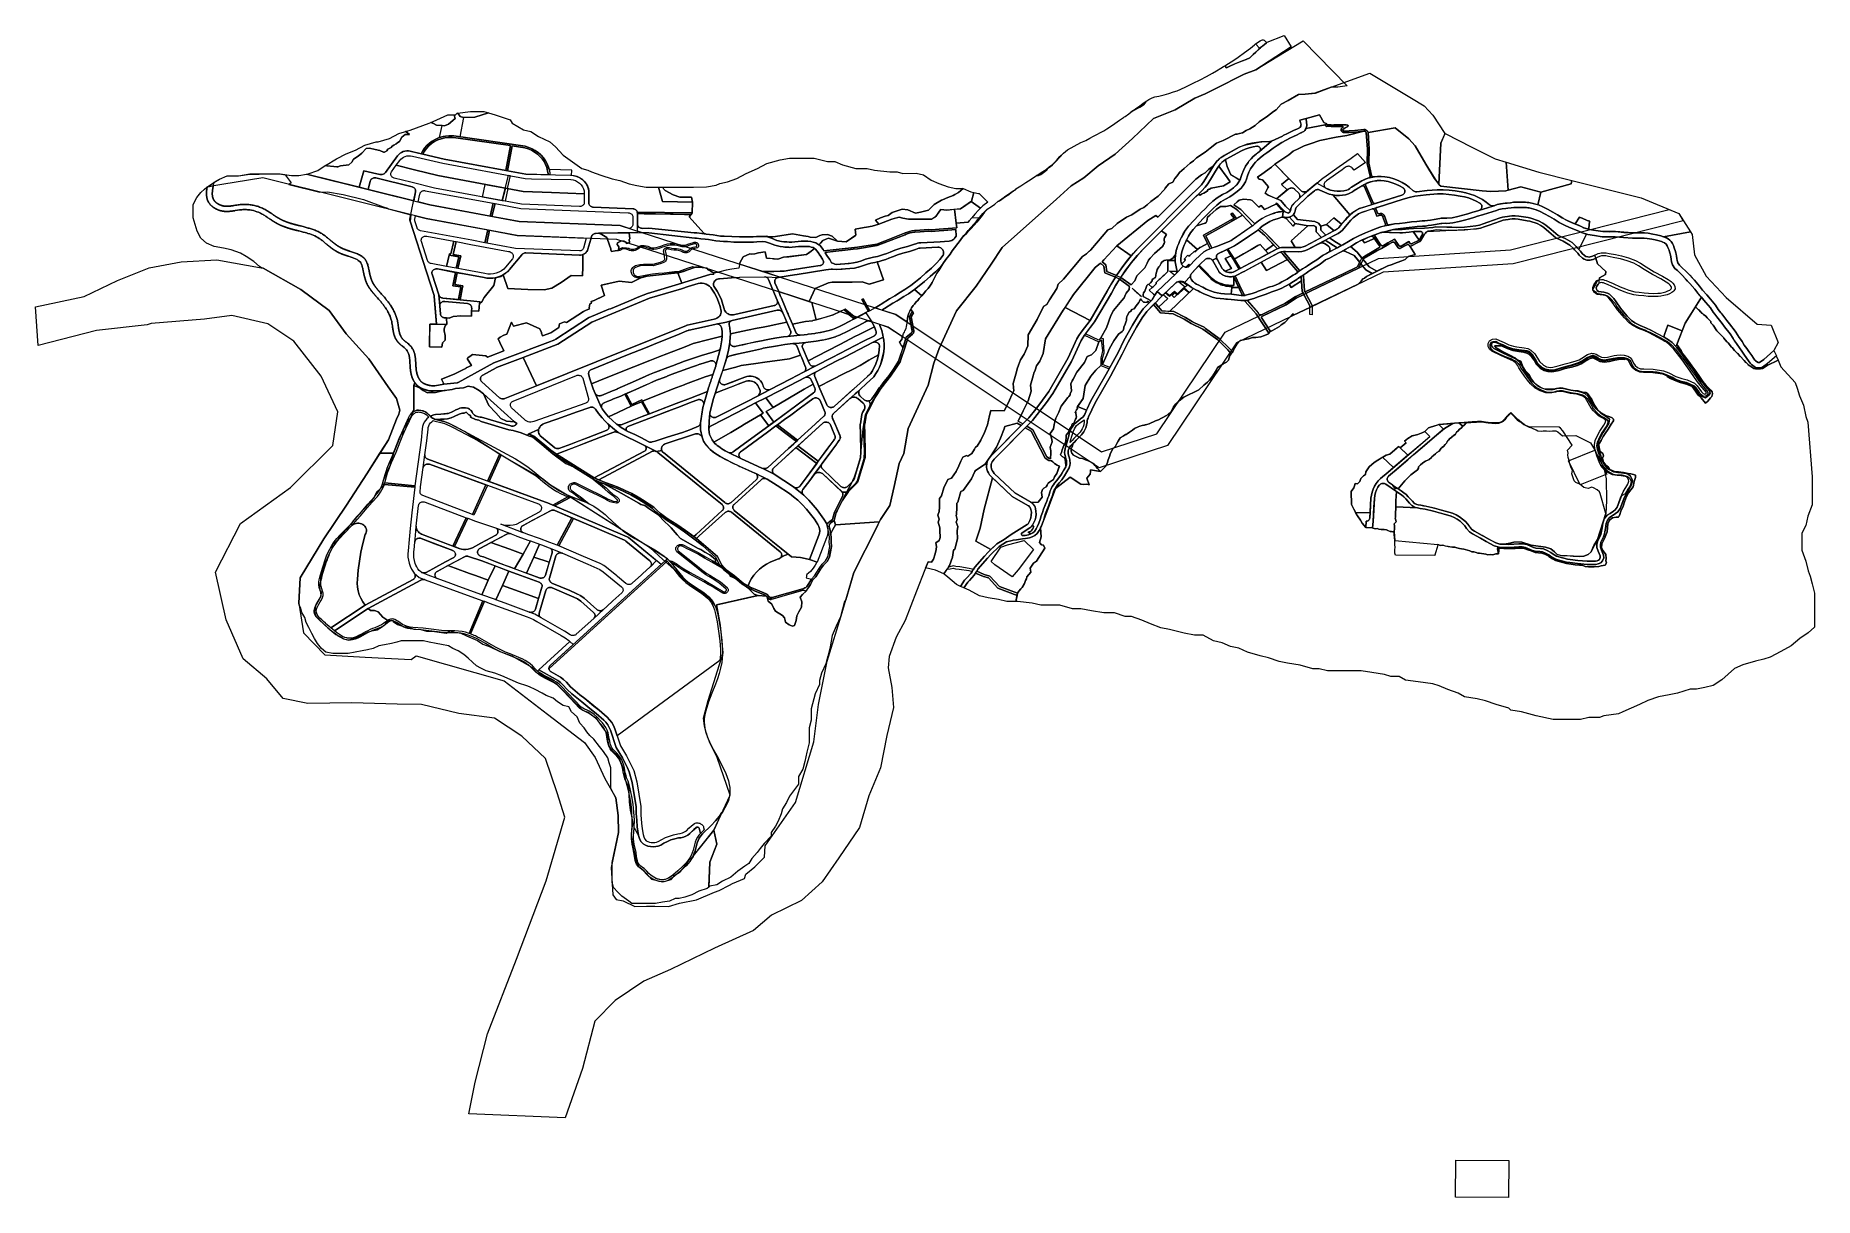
# Model space of a CAD drawing. Header units: inches. Extents: x 90.9398 to 90.9706, y 26.8335 to 26.8536.
import ezdxf

# ---------------------------------------------------------------- set-up
doc = ezdxf.new("R2010")
doc.units = ezdxf.units.IN
doc.header["$MEASUREMENT"] = 0
doc.layers.add('precincts', color=7, linetype='Continuous', lineweight=9, true_color=0xbfe6f2)

msp = doc.modelspace()

# ---------------------------------------------------------------- linework, layer by layer
at = {"layer": 'precincts'}
for points in [[(90.961034, 26.853089), (90.960932, 26.853026), (90.960733, 26.852955), (90.96023, 26.852698), (90.960056, 26.852611), (90.959876, 26.852536), (90.959538, 26.852332), (90.959161, 26.852182), (90.958799, 26.851836), (90.958499, 26.851566), (90.958204, 26.851362), (90.957954, 26.851157), (90.957732, 26.851019), (90.957481, 26.850789), (90.956539, 26.849947), (90.956345, 26.849658), (90.956089, 26.849278), (90.955748, 26.848852), (90.955447, 26.848197), (90.955354, 26.847947), (90.955255, 26.847561), (90.954909, 26.846815), (90.954835, 26.846382), (90.954751, 26.846208), (90.954665, 26.845809), (90.95459, 26.845481), (90.954429, 26.845236), (90.954409, 26.845196), (90.95365, 26.845141), (90.953626, 26.845218), (90.953663, 26.845355), (90.953679, 26.845387), (90.953844, 26.845715), (90.953886, 26.845791), (90.953913, 26.845839), (90.953981, 26.845978), (90.954013, 26.846077), (90.954086, 26.846308), (90.954127, 26.846806), (90.95414, 26.84688), (90.954162, 26.846964), (90.954183, 26.84705), (90.954253, 26.847218), (90.954365, 26.847394), (90.954437, 26.847507), (90.954458, 26.847534), (90.954517, 26.847609), (90.954603, 26.847718), (90.954689, 26.847846), (90.954772, 26.847969), (90.954783, 26.848006), (90.954849, 26.84821), (90.954903, 26.848379), (90.954985, 26.848446), (90.954993, 26.848454), (90.954999, 26.848462), (90.955004, 26.848472), (90.955007, 26.848482), (90.955008, 26.848493), (90.955007, 26.848503), (90.954962, 26.848745), (90.954961, 26.848746), (90.954962, 26.848747), (90.954962, 26.848749), (90.954963, 26.84875), (90.955, 26.848815), (90.954953, 26.848876), (90.95497, 26.848904), (90.954998, 26.848943), (90.95502, 26.848969), (90.95505, 26.849007), (90.955075, 26.849033), (90.9551, 26.849064), (90.955133, 26.849101), (90.955177, 26.849149), (90.955218, 26.849196), (90.955255, 26.84924), (90.955285, 26.84928), (90.955309, 26.849315), (90.955325, 26.849343), (90.955358, 26.849414), (90.955388, 26.849468), (90.955409, 26.849505), (90.955439, 26.849548), (90.955476, 26.849606), (90.955505, 26.849653), (90.955513, 26.849664), (90.955564, 26.849739), (90.955635, 26.849833), (90.955674, 26.849891), (90.955711, 26.849946), (90.955769, 26.850021), (90.955822, 26.850087), (90.955885, 26.850158), (90.955901, 26.850176), (90.955937, 26.850216), (90.955999, 26.850281), (90.956051, 26.850335), (90.956098, 26.850388), (90.956145, 26.850446), (90.956193, 26.850505), (90.956235, 26.850562), (90.956271, 26.850601), (90.95628, 26.850611), (90.956352, 26.850662), (90.956409, 26.850702), (90.956462, 26.850745), (90.956495, 26.850758), (90.956531, 26.850787), (90.956595, 26.850833), (90.956655, 26.850865), (90.956695, 26.8509), (90.956731, 26.850926), (90.95677, 26.850951), (90.956775, 26.850962), (90.956776, 26.850964), (90.956861, 26.85102), (90.956949, 26.851076), (90.957042, 26.851136), (90.957135, 26.851195), (90.957167, 26.851197), (90.957206, 26.851213), (90.957257, 26.851248), (90.957306, 26.851287), (90.957324, 26.851319), (90.957374, 26.851351), (90.95741, 26.851382), (90.957446, 26.851417), (90.957477, 26.851445), (90.957599, 26.851586), (90.957671, 26.851642), (90.957785, 26.851707), (90.957903, 26.851766), (90.957986, 26.851806), (90.958057, 26.851843), (90.958122, 26.851877), (90.958298, 26.85197), (90.958353, 26.852007), (90.958397, 26.852035), (90.958493, 26.852098), (90.958572, 26.852154), (90.95864, 26.852202), (90.958644, 26.852205), (90.958669, 26.852222), (90.958733, 26.852268), (90.958767, 26.852293), (90.9588, 26.852316), (90.958925, 26.852382), (90.958989, 26.85242), (90.95903, 26.852472), (90.959045, 26.852492), (90.959082, 26.852514), (90.959138, 26.852542), (90.959184, 26.852558), (90.959256, 26.852574), (90.959348, 26.852597), (90.959428, 26.852619), (90.959507, 26.852644), (90.959571, 26.852667), (90.959707, 26.852729), (90.959846, 26.852795), (90.959969, 26.852854), (90.960079, 26.852912), (90.960182, 26.852971), (90.96025, 26.85301), (90.960325, 26.853055), (90.960374, 26.853083), (90.960399, 26.853099), (90.960424, 26.853062), (90.960484, 26.853089), (90.960556, 26.853125), (90.960581, 26.853135), (90.960702, 26.853182), (90.960765, 26.853206), (90.960829, 26.853237), (90.960887, 26.853294), (90.960936, 26.853334), (90.961001, 26.8534), (90.961017, 26.853415), (90.961086, 26.853468), (90.961117, 26.853496), (90.961124, 26.853506), (90.961128, 26.85351), (90.961428, 26.853622), (90.961545, 26.853424)], [(90.960484, 26.853089), (90.960424, 26.853062), (90.960399, 26.853099), (90.960463, 26.853137), (90.960551, 26.853194), (90.960631, 26.853249), (90.960738, 26.853328), (90.96084, 26.853406), (90.960911, 26.853462), (90.96093, 26.853476), (90.961001, 26.8534), (90.960979, 26.853378), (90.960936, 26.853334), (90.960887, 26.853294), (90.960829, 26.853237), (90.960765, 26.853206), (90.960702, 26.853182), (90.96066, 26.853167), (90.960556, 26.853125)], [(90.961078, 26.853545), (90.961119, 26.853503), (90.961124, 26.853507), (90.961117, 26.853496), (90.961086, 26.853468), (90.96105, 26.85344), (90.961017, 26.853415), (90.961001, 26.8534), (90.96093, 26.853476), (90.961008, 26.85353), (90.961031, 26.853543), (90.961049, 26.853549), (90.961064, 26.85355)], [(90.964001, 26.852243), (90.964212, 26.851923), (90.964138, 26.851758), (90.964103, 26.851049), (90.964051, 26.851117), (90.964033, 26.851147), (90.963883, 26.851393), (90.963694, 26.851712), (90.963583, 26.85183), (90.963347, 26.852024), (90.96288, 26.851943), (90.962877, 26.851953), (90.962872, 26.851962), (90.962866, 26.851971), (90.962858, 26.851978), (90.962848, 26.851985), (90.962838, 26.851989), (90.962827, 26.851992), (90.962816, 26.851994), (90.962804, 26.851993), (90.962652, 26.851977), (90.962552, 26.851969), (90.962486, 26.851967), (90.96246, 26.851969), (90.962457, 26.851969), (90.962454, 26.851969), (90.962451, 26.851971), (90.962448, 26.851972), (90.962445, 26.851974), (90.962443, 26.851976), (90.962442, 26.851979), (90.962441, 26.851981), (90.96244, 26.851984), (90.96244, 26.851987), (90.96244, 26.85199), (90.962441, 26.851993), (90.962443, 26.851995), (90.962445, 26.851997), (90.962447, 26.851999), (90.962452, 26.852004), (90.962458, 26.852007), (90.962479, 26.85202), (90.962484, 26.852023), (90.962517, 26.85204), (90.962527, 26.852047), (90.962528, 26.852047), (90.96253, 26.852048), (90.96253, 26.85205), (90.962531, 26.852051), (90.962531, 26.852052), (90.962532, 26.852055), (90.962532, 26.852058), (90.962532, 26.852061), (90.962531, 26.852064), (90.962529, 26.852066), (90.962528, 26.852068), (90.962527, 26.852069), (90.962526, 26.85207), (90.962525, 26.852071), (90.962524, 26.852071), (90.962522, 26.852072), (90.962521, 26.852072), (90.962519, 26.852072), (90.962499, 26.852073), (90.962476, 26.852073), (90.962444, 26.852074), (90.962441, 26.852074), (90.962438, 26.852074), (90.962424, 26.852074), (90.962374, 26.852073), (90.962338, 26.852073), (90.962284, 26.852073), (90.96226, 26.852071), (90.96224, 26.852073), (90.962205, 26.852076), (90.962182, 26.852075), (90.962179, 26.852075), (90.962176, 26.852076), (90.962173, 26.852077), (90.96217, 26.852078), (90.962168, 26.85208), (90.962166, 26.852082), (90.962164, 26.852084), (90.962162, 26.852087), (90.962162, 26.852089), (90.962164, 26.852091), (90.96211, 26.852118), (90.962037, 26.85225), (90.961805, 26.852185), (90.961696, 26.852154), (90.961703, 26.852132), (90.96171, 26.852113), (90.961715, 26.852093), (90.961718, 26.85208), (90.961717, 26.852071), (90.961712, 26.852053), (90.961704, 26.852035), (90.961701, 26.852031), (90.961689, 26.852025), (90.961643, 26.852002), (90.9616, 26.85198), (90.961542, 26.851953), (90.961485, 26.851927), (90.96141, 26.851889), (90.961396, 26.851881), (90.961206, 26.85179), (90.9612, 26.851787), (90.961193, 26.851785), (90.961186, 26.851785), (90.961179, 26.851785), (90.961085, 26.851779), (90.960992, 26.851769), (90.960903, 26.851754), (90.960816, 26.851736), (90.96073, 26.851714), (90.960645, 26.851688), (90.960383, 26.851541), (90.960352, 26.851522), (90.960332, 26.851509), (90.960331, 26.851508), (90.960304, 26.851486), (90.960287, 26.851472), (90.960286, 26.851471), (90.96026, 26.851443), (90.960247, 26.851429), (90.960247, 26.851429), (90.960214, 26.851383), (90.960201, 26.851362), (90.960112, 26.851301), (90.960055, 26.851245), (90.959994, 26.851206), (90.959894, 26.851134), (90.959236, 26.850473), (90.959201, 26.850502), (90.959064, 26.850416), (90.958523, 26.849977), (90.958299, 26.849733), (90.95827, 26.849701), (90.958337, 26.849647), (90.958353, 26.849535), (90.958521, 26.849466), (90.958593, 26.849432), (90.958773, 26.849303), (90.958773, 26.849303), (90.958835, 26.84937), (90.958871, 26.84946), (90.959008, 26.849597), (90.959054, 26.849679), (90.959072, 26.849727), (90.959105, 26.849764), (90.959176, 26.849846), (90.959316, 26.849969), (90.959327, 26.849984), (90.959337, 26.85), (90.959344, 26.850017), (90.959351, 26.850033), (90.959343, 26.850088), (90.959348, 26.850102), (90.959351, 26.850118), (90.959387, 26.850172), (90.959299, 26.850238), (90.959892, 26.850835), (90.959942, 26.850876), (90.959969, 26.850855), (90.959971, 26.850857), (90.959995, 26.850871), (90.960005, 26.850878), (90.960036, 26.850893), (90.960089, 26.850928), (90.96011, 26.850952), (90.960119, 26.85096), (90.960133, 26.850962), (90.960163, 26.850979), (90.960376, 26.851016), (90.96049, 26.851087), (90.960435, 26.851161), (90.960292, 26.85136), (90.960324, 26.851401), (90.960362, 26.851437), (90.960405, 26.851468), (90.960407, 26.851463), (90.960439, 26.851354), (90.960501, 26.851209), (90.960539, 26.851187), (90.960594, 26.851155), (90.960658, 26.851118), (90.960631, 26.85107), (90.960603, 26.851037), (90.960598, 26.851033), (90.960545, 26.850986), (90.960481, 26.850937), (90.96043, 26.850904), (90.960357, 26.850865), (90.960267, 26.850811), (90.96019, 26.85075), (90.96012, 26.850687), (90.960051, 26.850616), (90.959994, 26.850559), (90.959947, 26.85051), (90.95977, 26.850318), (90.959717, 26.850249), (90.959684, 26.850197), (90.959644, 26.850126), (90.95962, 26.850071), (90.959598, 26.85002), (90.959579, 26.849972), (90.959564, 26.849926), (90.959555, 26.849896), (90.959542, 26.849818), (90.959536, 26.849818), (90.959497, 26.849762), (90.959468, 26.849749), (90.959449, 26.849738), (90.959374, 26.849732), (90.959345, 26.849726), (90.95933, 26.849713), (90.959308, 26.849694), (90.959295, 26.84968), (90.959273, 26.849634), (90.959271, 26.849633), (90.959253, 26.849613), (90.959223, 26.849566), (90.959217, 26.849542), (90.959208, 26.849505), (90.959199, 26.849469), (90.959199, 26.84945), (90.959197, 26.849443), (90.959196, 26.849433), (90.959189, 26.849426), (90.959178, 26.849422), (90.959166, 26.849414), (90.959138, 26.849394), (90.959136, 26.849393), (90.959136, 26.849373), (90.95911, 26.849339), (90.959084, 26.849316), (90.95906, 26.849308), (90.959045, 26.849291), (90.959033, 26.849256), (90.959033, 26.849256), (90.959033, 26.849256), (90.959033, 26.849254), (90.959008, 26.849192), (90.958989, 26.849162), (90.958984, 26.84913), (90.958984, 26.849116), (90.958984, 26.849102), (90.959119, 26.849025), (90.959092, 26.848997), (90.959056, 26.849017), (90.959057, 26.848995), (90.959006, 26.849), (90.958986, 26.849002), (90.958973, 26.849018), (90.958954, 26.849039), (90.958936, 26.849059), (90.958935, 26.849057), (90.958926, 26.849039), (90.958916, 26.849018), (90.958905, 26.848997), (90.958858, 26.848941), (90.958824, 26.848886), (90.958784, 26.848876), (90.958771, 26.848846), (90.958731, 26.848821), (90.958725, 26.848808), (90.958708, 26.848769), (90.958707, 26.848769), (90.9587, 26.848747), (90.958692, 26.848725), (90.958695, 26.848691), (90.958685, 26.848667), (90.958683, 26.848661), (90.958681, 26.848655), (90.958677, 26.848639), (90.958668, 26.848623), (90.958648, 26.848571), (90.958644, 26.848552), (90.958633, 26.848512), (90.958617, 26.848491), (90.958557, 26.848449), (90.958557, 26.848449), (90.958473, 26.848333), (90.958396, 26.848198), (90.958354, 26.848089), (90.958279, 26.847923), (90.95828, 26.848029), (90.958304, 26.848124), (90.958307, 26.848166), (90.958299, 26.848209), (90.958292, 26.848311), (90.958292, 26.848365), (90.958274, 26.848372), (90.958249, 26.848382), (90.958345, 26.848558), (90.958423, 26.848771), (90.95847, 26.848857), (90.958614, 26.849031), (90.958651, 26.849079), (90.958676, 26.849132), (90.958689, 26.849158), (90.958737, 26.849223), (90.958738, 26.849244), (90.958744, 26.849259), (90.958742, 26.849266), (90.958737, 26.849282), (90.958571, 26.849402), (90.958504, 26.849433), (90.958316, 26.849511), (90.958301, 26.849627), (90.958243, 26.849675), (90.958242, 26.849676), (90.958242, 26.849676), (90.95815, 26.849602), (90.957772, 26.849136), (90.957597, 26.848863), (90.957291, 26.848367), (90.957247, 26.848111), (90.957189, 26.847981), (90.957134, 26.847896), (90.95711, 26.847826), (90.957089, 26.847772), (90.957077, 26.847728), (90.957031, 26.847565), (90.95704, 26.847461), (90.956987, 26.847295), (90.956944, 26.847198), (90.956904, 26.847116), (90.956816, 26.84694), (90.956895, 26.846894), (90.956897, 26.846893), (90.95687, 26.846865), (90.9568, 26.846906), (90.956584, 26.846846), (90.956575, 26.846807), (90.956512, 26.846643), (90.956439, 26.846492), (90.956338, 26.84633), (90.956317, 26.846306), (90.9563, 26.84628), (90.956244, 26.846193), (90.956075, 26.846087), (90.956067, 26.846067), (90.956008, 26.845942), (90.955865, 26.84574), (90.95582, 26.845722), (90.955768, 26.845536), (90.955754, 26.845518), (90.955755, 26.845444), (90.955747, 26.845324), (90.95574, 26.845304), (90.95576, 26.845236), (90.955744, 26.845188), (90.955768, 26.845115), (90.955758, 26.845039), (90.955765, 26.8449), (90.955717, 26.844721), (90.955695, 26.844704), (90.955675, 26.844583), (90.955626, 26.844437), (90.955526, 26.844293), (90.955382, 26.844357), (90.955212, 26.844397), (90.955228, 26.844434), (90.955255, 26.844501), (90.955312, 26.844497), (90.955348, 26.844549), (90.95538, 26.844642), (90.955392, 26.844718), (90.955401, 26.844769), (90.95539, 26.844832), (90.955448, 26.844873), (90.955462, 26.844926), (90.955456, 26.845047), (90.955461, 26.845091), (90.955429, 26.845189), (90.955446, 26.845241), (90.955426, 26.845309), (90.955448, 26.845372), (90.955453, 26.845451), (90.955452, 26.8456), (90.955488, 26.845648), (90.955526, 26.845783), (90.955596, 26.845928), (90.955659, 26.845953), (90.95574, 26.846068), (90.955786, 26.846166), (90.95582, 26.846248), (90.955856, 26.846317), (90.95592, 26.846346), (90.955943, 26.846335), (90.956012, 26.846378), (90.956058, 26.846456), (90.956076, 26.846487), (90.956103, 26.846505), (90.956167, 26.846612), (90.956231, 26.846741), (90.956283, 26.846879), (90.95632, 26.847039), (90.956344, 26.847123), (90.956574, 26.847117), (90.956628, 26.847226), (90.956666, 26.847302), (90.956707, 26.847397), (90.956739, 26.847465), (90.956732, 26.847522), (90.956727, 26.847592), (90.956784, 26.847793), (90.956798, 26.847848), (90.956824, 26.847912), (90.956856, 26.848005), (90.956918, 26.848102), (90.956986, 26.848245), (90.95699, 26.848436), (90.957145, 26.848704), (90.957182, 26.848776), (90.957259, 26.848932), (90.957313, 26.848964), (90.957358, 26.849045), (90.957488, 26.849238), (90.957506, 26.849312), (90.957599, 26.8494), (90.957931, 26.849791), (90.957997, 26.84984), (90.958048, 26.849885), (90.958077, 26.84991), (90.958077, 26.84991), (90.958371, 26.850254), (90.958437, 26.850277), (90.958532, 26.850363), (90.958695, 26.850472), (90.958786, 26.850516), (90.958927, 26.850616), (90.958995, 26.850645), (90.959052, 26.850686), (90.959114, 26.850745), (90.959241, 26.85084), (90.959353, 26.850956), (90.959363, 26.850978), (90.959426, 26.851051), (90.959494, 26.851083), (90.959533, 26.851147), (90.959573, 26.851192), (90.959612, 26.85125), (90.959695, 26.851316), (90.959794, 26.851411), (90.959854, 26.851449), (90.959908, 26.851502), (90.960057, 26.851604), (90.960141, 26.851668), (90.960255, 26.851757), (90.960366, 26.851802), (90.96058, 26.851914), (90.96061, 26.851913), (90.960652, 26.851924), (90.960706, 26.851938), (90.960766, 26.851975), (90.960828, 26.852007), (90.960921, 26.852065), (90.960994, 26.852125), (90.961134, 26.852224), (90.96124, 26.852307), (90.961287, 26.852337), (90.961375, 26.852435), (90.961495, 26.852496), (90.961675, 26.8526), (90.961789, 26.852607), (90.961968, 26.852625), (90.962242, 26.852726), (90.962449, 26.8528), (90.962909, 26.852968), (90.963634, 26.852538), (90.963854, 26.852407)], [(90.9588, 26.852316), (90.958767, 26.852293), (90.958807, 26.852321), (90.95887, 26.852367), (90.958923, 26.852406), (90.958975, 26.852442), (90.959035, 26.852486), (90.959045, 26.852492), (90.95903, 26.852472), (90.958989, 26.85242), (90.958925, 26.852382)], [(90.947752, 26.852249), (90.948013, 26.852162), (90.948046, 26.852103), (90.948243, 26.851987), (90.948373, 26.851958), (90.948504, 26.85187), (90.948701, 26.851783), (90.948799, 26.851696), (90.94893, 26.85155), (90.949094, 26.851433), (90.949257, 26.851317), (90.949356, 26.851287), (90.949421, 26.851258), (90.949585, 26.8512), (90.949781, 26.851142), (90.949912, 26.851113), (90.950076, 26.851055), (90.950206, 26.851026), (90.95037, 26.850997), (90.950581, 26.850997), (90.950654, 26.850744), (90.951174, 26.850734), (90.951168, 26.850548), (90.950215, 26.850564), (90.950211, 26.850575), (90.950206, 26.850586), (90.950198, 26.850595), (90.950189, 26.850603), (90.950178, 26.85061), (90.950166, 26.850615), (90.950154, 26.850618), (90.950141, 26.85062), (90.949453, 26.850648), (90.94944, 26.85065), (90.949427, 26.850654), (90.949415, 26.850659), (90.949404, 26.850666), (90.949394, 26.850675), (90.949387, 26.850685), (90.949381, 26.850696), (90.949378, 26.850708), (90.949376, 26.85072), (90.949375, 26.850889), (90.949374, 26.850935), (90.949365, 26.850979), (90.949349, 26.851022), (90.949325, 26.851063), (90.949295, 26.851099), (90.949258, 26.851131), (90.949217, 26.851157), (90.949172, 26.851178), (90.949123, 26.851192), (90.949073, 26.851199), (90.949081, 26.851289), (90.948689, 26.851299), (90.948673, 26.851355), (90.94865, 26.851409), (90.948621, 26.85146), (90.948585, 26.851508), (90.948545, 26.851553), (90.948499, 26.851593), (90.948448, 26.851629), (90.948393, 26.851659), (90.948335, 26.851684), (90.948275, 26.851703), (90.947076, 26.851878), (90.947014, 26.851885), (90.946952, 26.851885), (90.946889, 26.851879), (90.946828, 26.851866), (90.946769, 26.851847), (90.946713, 26.851823), (90.94666, 26.851792), (90.946612, 26.851757), (90.946568, 26.851717), (90.946529, 26.851672), (90.946497, 26.851624), (90.946471, 26.851573), (90.946281, 26.851617), (90.946251, 26.851622), (90.946219, 26.851623), (90.946188, 26.851619), (90.946158, 26.851611), (90.94613, 26.851598), (90.946104, 26.851582), (90.946081, 26.851563), (90.946062, 26.85154), (90.945854, 26.85125), (90.945841, 26.851238), (90.945827, 26.851228), (90.94581, 26.85122), (90.945793, 26.851215), (90.945775, 26.851212), (90.945756, 26.851212), (90.945624, 26.851245), (90.945476, 26.851277), (90.945396, 26.850993), (90.944485, 26.851219), (90.944514, 26.851224), (90.944678, 26.851283), (90.944809, 26.851371), (90.944812, 26.851373), (90.944835, 26.851366), (90.944956, 26.851353), (90.945009, 26.851345), (90.945028, 26.851347), (90.945071, 26.851363), (90.945218, 26.851379), (90.945266, 26.851427), (90.9453, 26.85148), (90.945376, 26.851534), (90.945442, 26.851584), (90.945515, 26.851662), (90.945572, 26.85167), (90.945674, 26.851646), (90.945756, 26.851633), (90.945815, 26.8516), (90.945833, 26.851603), (90.945877, 26.851624), (90.945895, 26.851653), (90.945948, 26.851684), (90.945968, 26.851704), (90.945998, 26.851724), (90.946036, 26.851746), (90.946066, 26.851766), (90.946093, 26.851786), (90.946135, 26.851863), (90.946194, 26.851905), (90.94627, 26.851909), (90.946205, 26.851958), (90.946201, 26.851961), (90.94628, 26.851985), (90.946607, 26.852102), (90.946635, 26.852115), (90.946682, 26.852097), (90.946737, 26.852069), (90.946836, 26.852064), (90.946876, 26.852059), (90.946944, 26.852089), (90.947057, 26.852184), (90.947055, 26.852202), (90.947042, 26.852248), (90.947065, 26.852248), (90.947087, 26.852269), (90.947106, 26.852275), (90.947146, 26.852221), (90.947201, 26.852204), (90.9474, 26.852207), (90.947637, 26.852283)], [(90.946944, 26.852089), (90.946876, 26.852059), (90.946836, 26.852064), (90.946737, 26.852069), (90.946682, 26.852097), (90.946635, 26.852115), (90.94664, 26.852116), (90.946658, 26.852118), (90.946675, 26.852132), (90.946803, 26.85219), (90.946934, 26.852248), (90.947042, 26.852248), (90.947055, 26.852202), (90.947057, 26.852184)], [(90.947201, 26.852204), (90.947142, 26.851868), (90.947076, 26.851878), (90.947035, 26.851883), (90.946973, 26.851886), (90.94691, 26.851881), (90.946849, 26.851871), (90.946789, 26.851855), (90.946836, 26.852064), (90.946876, 26.852059), (90.946944, 26.852089), (90.947057, 26.852184), (90.947055, 26.852202), (90.947042, 26.852248), (90.947065, 26.852248), (90.947087, 26.852269), (90.947106, 26.852275), (90.947146, 26.852221)], [(90.947637, 26.852283), (90.9474, 26.852207), (90.947201, 26.852204), (90.947146, 26.852221), (90.947106, 26.852275), (90.947087, 26.852269), (90.947097, 26.852278), (90.947326, 26.852307), (90.947555, 26.852307)], [(90.959673, 26.849628), (90.959554, 26.8495), (90.959561, 26.84951), (90.959566, 26.849521), (90.959569, 26.849533), (90.959569, 26.849545), (90.959568, 26.849557), (90.959548, 26.849644), (90.959534, 26.849703), (90.959534, 26.849746), (90.959543, 26.849825), (90.959555, 26.849896), (90.959577, 26.849968), (90.959598, 26.85002), (90.95962, 26.850071), (90.959644, 26.850126), (90.959676, 26.850185), (90.959717, 26.850249), (90.95977, 26.850318), (90.959947, 26.85051), (90.959994, 26.850559), (90.960051, 26.850616), (90.96012, 26.850687), (90.96019, 26.85075), (90.960267, 26.850811), (90.960357, 26.850865), (90.96043, 26.850904), (90.960481, 26.850937), (90.960545, 26.850986), (90.960603, 26.851037), (90.960631, 26.85107), (90.96066, 26.851123), (90.960674, 26.85116), (90.960693, 26.851216), (90.960719, 26.851286), (90.960755, 26.851357), (90.960801, 26.851422), (90.960814, 26.851443), (90.960854, 26.851485), (90.960891, 26.851524), (90.96094, 26.851569), (90.960941, 26.85157), (90.961, 26.851613), (90.961206, 26.85179), (90.961396, 26.851881), (90.96141, 26.851889), (90.961485, 26.851927), (90.961542, 26.851953), (90.9616, 26.85198), (90.961643, 26.852002), (90.961689, 26.852025), (90.961703, 26.852033), (90.961712, 26.852053), (90.961717, 26.852071), (90.961718, 26.852084), (90.96171, 26.852113), (90.961703, 26.852132), (90.961696, 26.852154), (90.961805, 26.852185), (90.961814, 26.852112), (90.961819, 26.852083), (90.961816, 26.852055), (90.961808, 26.852026), (90.961798, 26.852003), (90.961784, 26.851979), (90.961765, 26.851961), (90.96174, 26.851947), (90.961692, 26.851923), (90.961648, 26.851901), (90.961588, 26.851873), (90.961533, 26.851847), (90.961461, 26.851811), (90.961386, 26.85177), (90.961303, 26.851716), (90.961237, 26.851671), (90.961163, 26.851619), (90.961125, 26.851591), (90.961075, 26.851554), (90.96101, 26.851504), (90.960966, 26.851463), (90.960931, 26.851426), (90.960898, 26.851392), (90.960888, 26.851376), (90.960843, 26.851313), (90.960813, 26.851253), (90.960789, 26.851189), (90.96077, 26.851132), (90.960753, 26.851087), (90.960716, 26.851023), (90.960679, 26.850978), (90.960613, 26.850919), (90.960543, 26.850865), (90.960485, 26.850829), (90.960411, 26.850788), (90.960328, 26.850739), (90.960259, 26.850685), (90.960194, 26.850626), (90.960126, 26.850556), (90.960069, 26.8505), (90.960024, 26.850452), (90.95985, 26.850263), (90.959802, 26.850202), (90.959766, 26.850143), (90.959736, 26.850089), (90.959713, 26.850038), (90.959692, 26.849989), (90.959673, 26.849941), (90.959653, 26.849877), (90.959642, 26.849814), (90.959635, 26.849742), (90.959635, 26.849712), (90.959646, 26.849664), (90.95965, 26.849654), (90.959657, 26.849644), (90.959664, 26.849635)], [(90.962134, 26.852077), (90.961803, 26.852014), (90.961816, 26.852055), (90.961819, 26.852083), (90.961814, 26.852112), (90.961805, 26.852185), (90.962037, 26.85225), (90.96211, 26.852118), (90.962164, 26.852091)], [(90.945948, 26.851684), (90.945895, 26.851653), (90.945877, 26.851624), (90.945833, 26.851603), (90.945815, 26.8516), (90.945756, 26.851633), (90.945674, 26.851646), (90.945572, 26.85167), (90.945515, 26.851662), (90.945442, 26.851584), (90.945376, 26.851534), (90.9453, 26.85148), (90.945266, 26.851427), (90.945218, 26.851379), (90.945071, 26.851363), (90.945028, 26.851347), (90.945009, 26.851345), (90.944956, 26.851353), (90.944835, 26.851366), (90.944812, 26.851373), (90.945005, 26.851488), (90.945168, 26.851575), (90.945332, 26.851634), (90.945495, 26.851722), (90.945691, 26.85178), (90.945724, 26.85178), (90.94592, 26.851839), (90.946084, 26.851926), (90.946182, 26.851956), (90.946201, 26.851961), (90.946205, 26.851958), (90.94627, 26.851909), (90.946194, 26.851905), (90.946135, 26.851863), (90.946093, 26.851786), (90.946066, 26.851766), (90.946036, 26.851746), (90.945998, 26.851724), (90.945968, 26.851704)], [(90.947076, 26.851878), (90.948275, 26.851703), (90.948337, 26.851684), (90.948396, 26.851658), (90.948451, 26.851627), (90.948503, 26.85159), (90.948549, 26.851548), (90.94859, 26.851502), (90.948626, 26.851452), (90.948654, 26.851399), (90.948677, 26.851344), (90.948692, 26.851287), (90.9487, 26.851228), (90.948704, 26.851208), (90.948673, 26.851209), (90.94867, 26.851225), (90.948662, 26.85128), (90.948648, 26.851335), (90.948627, 26.851388), (90.9486, 26.851438), (90.948567, 26.851485), (90.948528, 26.851529), (90.948484, 26.851569), (90.948435, 26.851604), (90.948383, 26.851634), (90.948327, 26.851658), (90.948268, 26.851677), (90.948047, 26.851709), (90.947966, 26.851277), (90.947936, 26.851283), (90.948017, 26.851714), (90.947071, 26.851851), (90.947008, 26.851858), (90.946943, 26.851857), (90.94688, 26.85185), (90.946818, 26.851835), (90.946758, 26.851813), (90.946702, 26.851785), (90.94665, 26.851751), (90.946603, 26.851712), (90.946562, 26.851667), (90.946528, 26.851619), (90.9465, 26.851567), (90.946471, 26.851573), (90.946497, 26.851624), (90.946529, 26.851672), (90.946568, 26.851717), (90.946612, 26.851757), (90.94666, 26.851792), (90.946713, 26.851823), (90.946769, 26.851847), (90.946828, 26.851866), (90.946889, 26.851879), (90.946952, 26.851885), (90.947014, 26.851885)], [(90.948017, 26.851714), (90.947936, 26.851283), (90.946866, 26.851482), (90.9465, 26.851567), (90.946528, 26.851619), (90.946562, 26.851667), (90.946603, 26.851712), (90.94665, 26.851751), (90.946702, 26.851785), (90.946758, 26.851813), (90.946818, 26.851835), (90.94688, 26.85185), (90.946943, 26.851857), (90.947008, 26.851858), (90.947071, 26.851851)], [(90.94664, 26.852116), (90.946635, 26.852115), (90.946675, 26.852132), (90.946658, 26.852118)], [(90.962161, 26.852047), (90.962164, 26.852047), (90.962202, 26.852049), (90.962205, 26.852049), (90.962237, 26.852046), (90.96226, 26.852044), (90.962285, 26.852045), (90.962338, 26.852046), (90.962375, 26.852046), (90.962424, 26.852047), (90.962435, 26.852047), (90.962437, 26.852047), (90.962439, 26.852047), (90.96244, 26.852047), (90.962442, 26.852046), (90.962443, 26.852045), (90.962444, 26.852044), (90.962445, 26.852043), (90.962446, 26.852041), (90.962447, 26.85204), (90.962447, 26.852039), (90.962447, 26.852037), (90.962446, 26.852035), (90.962446, 26.852034), (90.962445, 26.852033), (90.962444, 26.852032), (90.962442, 26.852031), (90.962441, 26.85203), (90.962433, 26.852025), (90.962426, 26.852019), (90.96242, 26.852013), (90.962416, 26.852007), (90.962413, 26.852), (90.962411, 26.851993), (90.962411, 26.851985), (90.962412, 26.851978), (90.962414, 26.851971), (90.962418, 26.851964), (90.962422, 26.851958), (90.962428, 26.851953), (90.962435, 26.851948), (90.962442, 26.851945), (90.96245, 26.851943), (90.962458, 26.851942), (90.962485, 26.85194), (90.962554, 26.851942), (90.962655, 26.85195), (90.962805, 26.851966), (90.962747, 26.851951), (90.96251, 26.85189), (90.962325, 26.851861), (90.962044, 26.851804), (90.961876, 26.851746), (90.961771, 26.851713), (90.96168, 26.851667), (90.961584, 26.851616), (90.961505, 26.851554), (90.961383, 26.851474), (90.961261, 26.851393), (90.961207, 26.851343), (90.961036, 26.851221), (90.960961, 26.851169), (90.960993, 26.851134), (90.961047, 26.851121), (90.961152, 26.850999), (90.961141, 26.850984), (90.961095, 26.850889), (90.961146, 26.850854), (90.961366, 26.850761), (90.961451, 26.850665), (90.961533, 26.850587), (90.961531, 26.850576), (90.961519, 26.850559), (90.961514, 26.850556), (90.961495, 26.850544), (90.961494, 26.850544), (90.961442, 26.850568), (90.96139, 26.850617), (90.961315, 26.850703), (90.961286, 26.850715), (90.961281, 26.850702), (90.961085, 26.850608), (90.961026, 26.850676), (90.960986, 26.850648), (90.960869, 26.850765), (90.960841, 26.850774), (90.960719, 26.850789), (90.960643, 26.85077), (90.960613, 26.85074), (90.960551, 26.850688), (90.960672, 26.850608), (90.960763, 26.850514), (90.960915, 26.850359), (90.960887, 26.850333), (90.960874, 26.850324), (90.960701, 26.850509), (90.960629, 26.850584), (90.960585, 26.850621), (90.960498, 26.850678), (90.960416, 26.850662), (90.960321, 26.850661), (90.960248, 26.850605), (90.960139, 26.850509), (90.960097, 26.850473), (90.960083, 26.850405), (90.960074, 26.850382), (90.960058, 26.850369), (90.959998, 26.850356), (90.959904, 26.850322), (90.960024, 26.850452), (90.960069, 26.8505), (90.960126, 26.850556), (90.960194, 26.850626), (90.960259, 26.850685), (90.960328, 26.850739), (90.960411, 26.850788), (90.960485, 26.850829), (90.960543, 26.850865), (90.960613, 26.850919), (90.960679, 26.850978), (90.960716, 26.851023), (90.960753, 26.851087), (90.96077, 26.851132), (90.96079, 26.851189), (90.960813, 26.851253), (90.960843, 26.851313), (90.960888, 26.851376), (90.960898, 26.851392), (90.960931, 26.851426), (90.960966, 26.851463), (90.96101, 26.851504), (90.961075, 26.851554), (90.961125, 26.851591), (90.961163, 26.851619), (90.961237, 26.851671), (90.961303, 26.851716), (90.961386, 26.85177), (90.961461, 26.851811), (90.961533, 26.851847), (90.961588, 26.851873), (90.961648, 26.851901), (90.961692, 26.851923), (90.96173, 26.851942), (90.96174, 26.851947), (90.961765, 26.851961), (90.961784, 26.851979), (90.961798, 26.852003), (90.961803, 26.852014), (90.962134, 26.852077), (90.962145, 26.852057), (90.962147, 26.852054), (90.962149, 26.852052), (90.962152, 26.85205), (90.962155, 26.852049), (90.962158, 26.852048)], [(90.962771, 26.851104), (90.962593, 26.850996), (90.962587, 26.850992), (90.962564, 26.850973), (90.962539, 26.850957), (90.962511, 26.850944), (90.962457, 26.850931), (90.962401, 26.850924), (90.962345, 26.850923), (90.962289, 26.85093), (90.962231, 26.850945), (90.962194, 26.850958), (90.962158, 26.850973), (90.961991, 26.851065), (90.961831, 26.850931), (90.961821, 26.850924), (90.96181, 26.850918), (90.961798, 26.850914), (90.961785, 26.850912), (90.961773, 26.850912), (90.96176, 26.850913), (90.961748, 26.850916), (90.961736, 26.850921), (90.961726, 26.850928), (90.961716, 26.850935), (90.961541, 26.851111), (90.961261, 26.851393), (90.961383, 26.851474), (90.961505, 26.851554), (90.961584, 26.851616), (90.96168, 26.851667), (90.961771, 26.851713), (90.961876, 26.851746), (90.962044, 26.851804), (90.962325, 26.851861), (90.96251, 26.85189), (90.962805, 26.851966), (90.96281, 26.851967), (90.962815, 26.851967), (90.96282, 26.851967), (90.962825, 26.851966), (90.962829, 26.851964), (90.962833, 26.851961), (90.962836, 26.851958), (90.962839, 26.851955), (90.962842, 26.851951), (90.962843, 26.851947), (90.962844, 26.851942), (90.962868, 26.851656), (90.962865, 26.851406), (90.962913, 26.851185), (90.962913, 26.851181), (90.962913, 26.851176), (90.962912, 26.851172), (90.96291, 26.851168), (90.962908, 26.851164), (90.962905, 26.851161), (90.962901, 26.851158), (90.962897, 26.851156), (90.962893, 26.851154), (90.96283, 26.851132)], [(90.962179, 26.852075), (90.962182, 26.852075), (90.962203, 26.852076), (90.962206, 26.852076), (90.96224, 26.852073), (90.96226, 26.852071), (90.962284, 26.852073), (90.962338, 26.852073), (90.962374, 26.852073), (90.962424, 26.852074), (90.962438, 26.852074), (90.962441, 26.852074), (90.962444, 26.852074), (90.962476, 26.852073), (90.962499, 26.852073), (90.962519, 26.852072), (90.962521, 26.852072), (90.962522, 26.852072), (90.962524, 26.852071), (90.962525, 26.852071), (90.962526, 26.85207), (90.962527, 26.852069), (90.962528, 26.852068), (90.962529, 26.852066), (90.96253, 26.852064), (90.962532, 26.852061), (90.962532, 26.852058), (90.962532, 26.852055), (90.962531, 26.852052), (90.962531, 26.852051), (90.96253, 26.85205), (90.962529, 26.852048), (90.962528, 26.852047), (90.962527, 26.852047), (90.962517, 26.85204), (90.962484, 26.852023), (90.962479, 26.85202), (90.962458, 26.852007), (90.962452, 26.852004), (90.962447, 26.851999), (90.962445, 26.851997), (90.962443, 26.851995), (90.962442, 26.851992), (90.962441, 26.851989), (90.962441, 26.851986), (90.962441, 26.851983), (90.962442, 26.85198), (90.962444, 26.851978), (90.962446, 26.851975), (90.962448, 26.851973), (90.962451, 26.851971), (90.962454, 26.85197), (90.962457, 26.851969), (90.96246, 26.851969), (90.962486, 26.851967), (90.962552, 26.851969), (90.962652, 26.851977), (90.962802, 26.851993), (90.962802, 26.851993), (90.962814, 26.851994), (90.962825, 26.851993), (90.962837, 26.85199), (90.962847, 26.851985), (90.962857, 26.851979), (90.962865, 26.851971), (90.962872, 26.851963), (90.962877, 26.851953), (90.96288, 26.851943), (90.962899, 26.851656), (90.962895, 26.851408), (90.962941, 26.851195), (90.962943, 26.85119), (90.962945, 26.851186), (90.962948, 26.851182), (90.962952, 26.851179), (90.962956, 26.851176), (90.962961, 26.851174), (90.962966, 26.851173), (90.962971, 26.851173), (90.962976, 26.851173), (90.962934, 26.851165), (90.962893, 26.851154), (90.962897, 26.851156), (90.962901, 26.851158), (90.962905, 26.851161), (90.962908, 26.851164), (90.96291, 26.851168), (90.962912, 26.851172), (90.962913, 26.851176), (90.962913, 26.851181), (90.962913, 26.851185), (90.962865, 26.851406), (90.962868, 26.851656), (90.962844, 26.851942), (90.962843, 26.851947), (90.962842, 26.851951), (90.962839, 26.851955), (90.962836, 26.851958), (90.962833, 26.851961), (90.962829, 26.851964), (90.962825, 26.851966), (90.96282, 26.851967), (90.962815, 26.851967), (90.96281, 26.851967), (90.962805, 26.851966), (90.962655, 26.85195), (90.962554, 26.851942), (90.962485, 26.85194), (90.962458, 26.851942), (90.96245, 26.851943), (90.962442, 26.851945), (90.962435, 26.851948), (90.962428, 26.851953), (90.962422, 26.851958), (90.962418, 26.851964), (90.962414, 26.851971), (90.962412, 26.851978), (90.962411, 26.851985), (90.962411, 26.851993), (90.962413, 26.852), (90.962416, 26.852007), (90.96242, 26.852013), (90.962426, 26.852019), (90.962433, 26.852025), (90.962441, 26.85203), (90.962442, 26.852031), (90.962444, 26.852032), (90.962445, 26.852033), (90.962446, 26.852034), (90.962446, 26.852035), (90.962447, 26.852037), (90.962447, 26.852039), (90.962447, 26.85204), (90.962446, 26.852041), (90.962445, 26.852043), (90.962444, 26.852044), (90.962443, 26.852045), (90.962442, 26.852046), (90.96244, 26.852047), (90.962439, 26.852047), (90.962438, 26.852047), (90.962424, 26.852047), (90.962375, 26.852046), (90.962338, 26.852046), (90.962285, 26.852045), (90.96226, 26.852044), (90.962237, 26.852046), (90.962205, 26.852049), (90.962202, 26.852049), (90.962164, 26.852047), (90.962161, 26.852047), (90.962158, 26.852048), (90.962155, 26.852049), (90.962152, 26.85205), (90.962149, 26.852052), (90.962147, 26.852054), (90.962145, 26.852057), (90.962134, 26.852077), (90.962161, 26.852089), (90.962163, 26.852085), (90.962165, 26.852082), (90.962167, 26.85208), (90.96217, 26.852078), (90.962173, 26.852077), (90.962176, 26.852076)], [(90.963883, 26.851393), (90.964051, 26.851117), (90.964103, 26.851049), (90.964112, 26.851038), (90.964141, 26.851012), (90.964859, 26.850931), (90.965008, 26.850919), (90.965137, 26.850924), (90.965267, 26.850929), (90.965307, 26.85094), (90.965526, 26.851002), (90.965874, 26.85091), (90.965821, 26.850691), (90.965739, 26.850714), (90.965691, 26.850722), (90.965663, 26.850727), (90.965637, 26.85073), (90.965608, 26.850733), (90.965582, 26.850733), (90.965562, 26.850736), (90.965524, 26.850735), (90.965452, 26.850734), (90.9654, 26.850732), (90.965346, 26.850726), (90.965289, 26.85072), (90.965253, 26.850716), (90.965177, 26.850705), (90.965115, 26.850693), (90.965074, 26.850676), (90.965061, 26.850672), (90.965048, 26.85067), (90.965034, 26.85067), (90.965021, 26.850673), (90.965008, 26.850677), (90.964997, 26.850682), (90.964986, 26.85069), (90.964926, 26.850737), (90.964861, 26.850779), (90.964793, 26.850817), (90.964721, 26.850849), (90.964647, 26.850876), (90.964571, 26.850897), (90.964492, 26.850912), (90.96439, 26.85093), (90.964287, 26.850942), (90.964183, 26.850949), (90.964079, 26.850951), (90.963902, 26.850935), (90.963726, 26.850915), (90.963713, 26.850914), (90.9637, 26.850915), (90.963687, 26.850918), (90.963675, 26.850923), (90.963664, 26.85093), (90.963655, 26.850938), (90.963598, 26.85099), (90.963537, 26.851036), (90.96347, 26.851077), (90.9634, 26.851111), (90.963326, 26.851139), (90.963249, 26.851161), (90.96317, 26.851175), (90.963106, 26.851181), (90.963041, 26.85118), (90.962976, 26.851173), (90.962971, 26.851173), (90.962966, 26.851173), (90.962961, 26.851174), (90.962956, 26.851176), (90.962952, 26.851179), (90.962948, 26.851182), (90.962945, 26.851186), (90.962943, 26.85119), (90.962941, 26.851195), (90.962895, 26.851408), (90.962899, 26.851656), (90.96288, 26.851943), (90.963347, 26.852024), (90.963583, 26.85183), (90.963694, 26.851712)], [(90.965137, 26.850924), (90.965008, 26.850919), (90.964859, 26.850931), (90.964141, 26.851012), (90.964112, 26.851038), (90.964103, 26.851049), (90.964138, 26.851758), (90.964213, 26.851924), (90.964676, 26.85169), (90.96508, 26.851487), (90.965271, 26.851428), (90.965307, 26.85094), (90.965267, 26.850929)], [(90.949104, 26.851195), (90.94915, 26.851185), (90.949194, 26.851169), (90.949235, 26.851147), (90.949272, 26.85112), (90.949304, 26.851089), (90.949331, 26.851053), (90.949352, 26.851015), (90.949367, 26.850974), (90.949375, 26.850932), (90.949375, 26.850889), (90.949376, 26.85072), (90.949378, 26.850708), (90.949381, 26.850696), (90.949387, 26.850685), (90.949394, 26.850675), (90.949404, 26.850666), (90.949415, 26.850659), (90.949427, 26.850654), (90.94944, 26.85065), (90.949453, 26.850648), (90.950141, 26.85062), (90.950154, 26.850618), (90.950166, 26.850615), (90.950178, 26.85061), (90.950189, 26.850603), (90.950198, 26.850595), (90.950206, 26.850586), (90.950211, 26.850575), (90.950215, 26.850564), (90.950218, 26.850537), (90.950218, 26.850353), (90.950216, 26.850207), (90.949545, 26.850195), (90.949492, 26.850191), (90.949479, 26.850189), (90.949467, 26.850185), (90.949456, 26.85018), (90.949446, 26.850173), (90.949437, 26.850165), (90.94943, 26.850156), (90.949424, 26.850146), (90.94942, 26.850135), (90.94941, 26.850095), (90.949359, 26.84992), (90.949351, 26.849898), (90.949339, 26.849879), (90.949324, 26.849861), (90.949305, 26.849846), (90.949284, 26.849833), (90.949261, 26.849824), (90.949237, 26.849819), (90.949212, 26.849817), (90.948281, 26.849855), (90.948267, 26.849854), (90.948254, 26.849852), (90.948242, 26.849848), (90.948231, 26.849842), (90.948221, 26.849834), (90.948212, 26.849825), (90.948, 26.849566), (90.947964, 26.849529), (90.947923, 26.849496), (90.947878, 26.849468), (90.947829, 26.849446), (90.947777, 26.84943), (90.947723, 26.849419), (90.947669, 26.849415), (90.947614, 26.849418), (90.94756, 26.849427), (90.947215, 26.849491), (90.946751, 26.849577), (90.946737, 26.849578), (90.946724, 26.849578), (90.94671, 26.849575), (90.946697, 26.84957), (90.946686, 26.849563), (90.946675, 26.849555), (90.946667, 26.849545), (90.946661, 26.849534), (90.946656, 26.849522), (90.946654, 26.84951), (90.946655, 26.849498), (90.946658, 26.849485), (90.946775, 26.849129), (90.946792, 26.848938), (90.946804, 26.848796), (90.946806, 26.848784), (90.946811, 26.848773), (90.946817, 26.848763), (90.946825, 26.848754), (90.946834, 26.848746), (90.946845, 26.848739), (90.946857, 26.848734), (90.94687, 26.848731), (90.946883, 26.84873), (90.946908, 26.848729), (90.946912, 26.848617), (90.946737, 26.84862), (90.946696, 26.849103), (90.946695, 26.849111), (90.946693, 26.849118), (90.946561, 26.849526), (90.946278, 26.850405), (90.946275, 26.850416), (90.946275, 26.850427), (90.946276, 26.850438), (90.946373, 26.850916), (90.946374, 26.850928), (90.946373, 26.85094), (90.94637, 26.850951), (90.946365, 26.850962), (90.946358, 26.850972), (90.946349, 26.850981), (90.946339, 26.850989), (90.946328, 26.850995), (90.946315, 26.850999), (90.945687, 26.851155), (90.945674, 26.851157), (90.945661, 26.851157), (90.945648, 26.851156), (90.945636, 26.851152), (90.945624, 26.851147), (90.945614, 26.85114), (90.945605, 26.851132), (90.945597, 26.851123), (90.945591, 26.851112), (90.945587, 26.851101), (90.945549, 26.850955), (90.945396, 26.850993), (90.945476, 26.851277), (90.945624, 26.851245), (90.945756, 26.851212), (90.945775, 26.851212), (90.945793, 26.851215), (90.94581, 26.85122), (90.945827, 26.851228), (90.945841, 26.851238), (90.945854, 26.85125), (90.946062, 26.85154), (90.946081, 26.851563), (90.946104, 26.851582), (90.94613, 26.851598), (90.946158, 26.851611), (90.946188, 26.851619), (90.946219, 26.851623), (90.946251, 26.851622), (90.946281, 26.851617), (90.946501, 26.851566), (90.946866, 26.851482), (90.946867, 26.851482), (90.948281, 26.851219), (90.949056, 26.8512)], [(90.949295, 26.850891), (90.949295, 26.850878), (90.949009, 26.850889), (90.94873, 26.8509), (90.948238, 26.85092), (90.946758, 26.851195), (90.946356, 26.851295), (90.946038, 26.851374), (90.946098, 26.851457), (90.946117, 26.85148), (90.94614, 26.851499), (90.946166, 26.851515), (90.946194, 26.851528), (90.946224, 26.851536), (90.946255, 26.85154), (90.946287, 26.851539), (90.946318, 26.851534), (90.946848, 26.851411), (90.948271, 26.851147), (90.948384, 26.851142), (90.949062, 26.851129), (90.949104, 26.851121), (90.949145, 26.851108), (90.949182, 26.851088), (90.949215, 26.851064), (90.949243, 26.851035), (90.949266, 26.851002), (90.949282, 26.850967), (90.949292, 26.850929)], [(90.94867, 26.851225), (90.948673, 26.851209), (90.948281, 26.851219), (90.947966, 26.851277), (90.948047, 26.851709), (90.948268, 26.851677), (90.948327, 26.851658), (90.948383, 26.851634), (90.948435, 26.851604), (90.948484, 26.851569), (90.948528, 26.851529), (90.948567, 26.851485), (90.9486, 26.851438), (90.948627, 26.851388), (90.948648, 26.851335), (90.948662, 26.85128)], [(90.961206, 26.85179), (90.961, 26.851613), (90.961006, 26.85162), (90.961011, 26.851628), (90.961014, 26.851637), (90.961016, 26.851646), (90.961016, 26.851655), (90.961014, 26.851664), (90.96101, 26.851672), (90.961005, 26.85168), (90.960999, 26.851687), (90.960991, 26.851693), (90.960983, 26.851698), (90.960973, 26.851701), (90.960963, 26.851703), (90.960953, 26.851704), (90.960886, 26.851691), (90.960817, 26.851674), (90.96075, 26.851652), (90.960685, 26.851625), (90.960421, 26.851478), (90.96038, 26.851451), (90.960344, 26.85142), (90.960311, 26.851386), (90.960284, 26.851348), (90.960103, 26.851055), (90.960057, 26.850995), (90.960007, 26.850938), (90.959952, 26.850885), (90.959892, 26.850835), (90.958988, 26.849925), (90.958879, 26.849807), (90.958776, 26.849685), (90.95868, 26.849559), (90.95859, 26.849428), (90.958507, 26.849295), (90.958431, 26.849158), (90.958141, 26.84866), (90.957973, 26.848442), (90.957908, 26.848339), (90.957742, 26.847975), (90.957418, 26.84742), (90.957306, 26.847262), (90.957188, 26.847106), (90.957065, 26.846953), (90.956398, 26.846282), (90.95638, 26.846261), (90.956366, 26.846237), (90.956355, 26.846213), (90.956349, 26.846187), (90.956347, 26.84616), (90.956348, 26.846147), (90.956353, 26.846116), (90.956364, 26.846087), (90.956381, 26.846059), (90.956402, 26.846035), (90.956765, 26.845691), (90.957027, 26.845542), (90.957053, 26.845524), (90.957076, 26.845503), (90.957094, 26.845479), (90.957108, 26.845452), (90.957117, 26.845424), (90.957124, 26.845375), (90.957125, 26.845326), (90.95712, 26.845277), (90.957108, 26.845228), (90.95709, 26.845182), (90.957066, 26.845137), (90.957052, 26.845119), (90.957036, 26.845103), (90.957017, 26.845089), (90.956883, 26.845005), (90.956879, 26.845002), (90.956876, 26.844998), (90.956873, 26.844995), (90.956872, 26.84499), (90.956871, 26.844986), (90.95687, 26.844981), (90.956871, 26.844977), (90.956872, 26.844973), (90.956875, 26.844969), (90.956878, 26.844965), (90.956881, 26.844962), (90.956885, 26.844959), (90.95689, 26.844957), (90.956895, 26.844956), (90.9569, 26.844955), (90.956905, 26.844956), (90.956935, 26.84496), (90.956994, 26.844972), (90.957033, 26.844985), (90.95707, 26.845004), (90.957096, 26.845025), (90.957128, 26.845074), (90.957152, 26.845119), (90.957175, 26.845173), (90.957197, 26.845236), (90.957215, 26.845297), (90.957235, 26.845358), (90.957256, 26.845414), (90.957289, 26.845504), (90.95731, 26.845556), (90.957332, 26.84561), (90.957346, 26.845648), (90.957365, 26.845708), (90.957373, 26.845734), (90.957387, 26.845767), (90.957406, 26.845806), (90.957427, 26.845838), (90.957447, 26.845865), (90.957479, 26.845905), (90.95752, 26.845956), (90.957564, 26.84602), (90.957641, 26.846151), (90.957651, 26.846179), (90.957654, 26.84621), (90.957651, 26.846256), (90.957644, 26.846287), (90.957636, 26.846321), (90.957624, 26.846362), (90.957619, 26.846397), (90.957622, 26.846429), (90.957628, 26.846461), (90.957636, 26.846487), (90.957638, 26.846493), (90.957639, 26.846499), (90.957659, 26.846564), (90.957678, 26.846629), (90.957691, 26.846686), (90.957702, 26.846724), (90.957718, 26.846769), (90.957737, 26.846811), (90.957762, 26.846854), (90.957789, 26.846887), (90.957821, 26.846919), (90.957856, 26.846946), (90.95789, 26.846974), (90.957898, 26.84698), (90.957936, 26.847011), (90.957961, 26.847039), (90.958077, 26.847291), (90.958343, 26.847752), (90.958547, 26.848131), (90.958648, 26.848339), (90.958797, 26.848601), (90.958894, 26.848766), (90.958981, 26.848886), (90.959139, 26.849045), (90.959224, 26.849189), (90.959311, 26.849114), (90.959269, 26.849074), (90.959201, 26.848999), (90.959045, 26.848842), (90.958963, 26.848729), (90.958869, 26.848567), (90.95872, 26.848308), (90.95862, 26.848101), (90.958415, 26.84772), (90.95815, 26.84726), (90.958037, 26.847014), (90.958028, 26.846994), (90.958019, 26.846974), (90.958012, 26.846943), (90.958012, 26.846941), (90.958011, 26.846911), (90.958002, 26.846878), (90.958, 26.846865), (90.957988, 26.846827), (90.957972, 26.846787), (90.957952, 26.846753), (90.95793, 26.846724), (90.957912, 26.846703), (90.95789, 26.84668), (90.957855, 26.846646), (90.957822, 26.84661), (90.95779, 26.846577), (90.95777, 26.846557), (90.957753, 26.846542), (90.957726, 26.846516), (90.957705, 26.846486), (90.957689, 26.846453), (90.957687, 26.846449), (90.957682, 26.846423), (90.95768, 26.846398), (90.957684, 26.846372), (90.957694, 26.846333), (90.957704, 26.846299), (90.957711, 26.846262), (90.957714, 26.846209), (90.95771, 26.846169), (90.957697, 26.84613), (90.957616, 26.845993), (90.95757, 26.845926), (90.957528, 26.845874), (90.957497, 26.845834), (90.957478, 26.845809), (90.95746, 26.845781), (90.957442, 26.845746), (90.95743, 26.845717), (90.957423, 26.845693), (90.957403, 26.845632), (90.957389, 26.845593), (90.957367, 26.845538), (90.957346, 26.845486), (90.957313, 26.845397), (90.957292, 26.845342), (90.957273, 26.845283), (90.957255, 26.845221), (90.957232, 26.845155), (90.957208, 26.845097), (90.957181, 26.845048), (90.957143, 26.844991), (90.957106, 26.84496), (90.957059, 26.844936), (90.957012, 26.84492), (90.956944, 26.844906), (90.956888, 26.844902), (90.956854, 26.844895), (90.956789, 26.844884), (90.956731, 26.844876), (90.956709, 26.844873), (90.956615, 26.844847), (90.956489, 26.844768), (90.956344, 26.844628), (90.956284, 26.844565), (90.956119, 26.844374), (90.956053, 26.844273), (90.955971, 26.84418), (90.955941, 26.844149), (90.955874, 26.84405), (90.955815, 26.844076), (90.955888, 26.844184), (90.95592, 26.844218), (90.955999, 26.844306), (90.956065, 26.844407), (90.956234, 26.844602), (90.956295, 26.844667), (90.956446, 26.844813), (90.956573, 26.844892), (90.956696, 26.844975), (90.956971, 26.845148), (90.956981, 26.845155), (90.956989, 26.845163), (90.956995, 26.845172), (90.957019, 26.845217), (90.957035, 26.845264), (90.957043, 26.845312), (90.957044, 26.845362), (90.957038, 26.84541), (90.957032, 26.845427), (90.957024, 26.845443), (90.957013, 26.845458), (90.956999, 26.845471), (90.956984, 26.845481), (90.956713, 26.845635), (90.956344, 26.845985), (90.956319, 26.846012), (90.956299, 26.846042), (90.956283, 26.846074), (90.956273, 26.846108), (90.956267, 26.846143), (90.956267, 26.84616), (90.956269, 26.846197), (90.956278, 26.846233), (90.956293, 26.846268), (90.956313, 26.8463), (90.956338, 26.84633), (90.957003, 26.846999), (90.957123, 26.847148), (90.957238, 26.847301), (90.957348, 26.847456), (90.957684, 26.84804), (90.957834, 26.848369), (90.957869, 26.848426), (90.957906, 26.848482), (90.958066, 26.848687), (90.958359, 26.84919), (90.958437, 26.849329), (90.958521, 26.849465), (90.958613, 26.849598), (90.958711, 26.849727), (90.958816, 26.849852), (90.958927, 26.849973), (90.959836, 26.850886), (90.959891, 26.850933), (90.959943, 26.850983), (90.959991, 26.851036), (90.960034, 26.851092), (90.960214, 26.851383), (90.960246, 26.851428), (90.960285, 26.85147), (90.960329, 26.851507), (90.960378, 26.851539), (90.960645, 26.851688), (90.960716, 26.851718), (90.960791, 26.851743), (90.960867, 26.851761), (90.960944, 26.851775), (90.961022, 26.851784), (90.9611, 26.851787), (90.961179, 26.851785), (90.961186, 26.851785), (90.961193, 26.851785), (90.9612, 26.851787)], [(90.957167, 26.851197), (90.957135, 26.851195), (90.957147, 26.851203), (90.957245, 26.851264), (90.957301, 26.851303), (90.95736, 26.85135), (90.957404, 26.851384), (90.957444, 26.85142), (90.957497, 26.851479), (90.957538, 26.851524), (90.957599, 26.851586), (90.957477, 26.851445), (90.957446, 26.851417), (90.95741, 26.851382), (90.957374, 26.851351), (90.957324, 26.851319), (90.957306, 26.851287), (90.957257, 26.851248), (90.957206, 26.851213)], [(90.962832, 26.851423), (90.962639, 26.851287), (90.962606, 26.851327), (90.962597, 26.851336), (90.962587, 26.851343), (90.962576, 26.851349), (90.962564, 26.851353), (90.962552, 26.851356), (90.962539, 26.851356), (90.962526, 26.851355), (90.962514, 26.851352), (90.962502, 26.851347), (90.962491, 26.851341), (90.962428, 26.851296), (90.962158, 26.851104), (90.96214, 26.85109), (90.962132, 26.851082), (90.962125, 26.851072), (90.962119, 26.851061), (90.962116, 26.85105), (90.962115, 26.851038), (90.962116, 26.851027), (90.962118, 26.851015), (90.962123, 26.851005), (90.96213, 26.850995), (90.962139, 26.850986), (90.962149, 26.850978), (90.96216, 26.850972), (90.962195, 26.850957), (90.962231, 26.850945), (90.962289, 26.85093), (90.962345, 26.850923), (90.962401, 26.850924), (90.962457, 26.850931), (90.962511, 26.850944), (90.962539, 26.850957), (90.962564, 26.850973), (90.962587, 26.850992), (90.962593, 26.850996), (90.962771, 26.851104), (90.962823, 26.851129), (90.962878, 26.85115), (90.962935, 26.851165), (90.962993, 26.851175), (90.963052, 26.851181), (90.963111, 26.85118), (90.96317, 26.851175), (90.963249, 26.851161), (90.963326, 26.851139), (90.9634, 26.851111), (90.96347, 26.851077), (90.963537, 26.851036), (90.963598, 26.85099), (90.963655, 26.850938), (90.963664, 26.85093), (90.963675, 26.850923), (90.963687, 26.850918), (90.9637, 26.850915), (90.963713, 26.850914), (90.963726, 26.850915), (90.963902, 26.850935), (90.964079, 26.850951), (90.964183, 26.850949), (90.964287, 26.850942), (90.96439, 26.85093), (90.964492, 26.850912), (90.964571, 26.850897), (90.964647, 26.850876), (90.964721, 26.850849), (90.964793, 26.850817), (90.964861, 26.850779), (90.964926, 26.850737), (90.964986, 26.85069), (90.964995, 26.850683), (90.965006, 26.850678), (90.965017, 26.850674), (90.965029, 26.850671), (90.965041, 26.85067), (90.965053, 26.850671), (90.965065, 26.850673), (90.964948, 26.850635), (90.964797, 26.85059), (90.964809, 26.850595), (90.964821, 26.850602), (90.964831, 26.85061), (90.964839, 26.85062), (90.964846, 26.850631), (90.96485, 26.850643), (90.964852, 26.850655), (90.964852, 26.850668), (90.964849, 26.85068), (90.964844, 26.850691), (90.964836, 26.850702), (90.964827, 26.850711), (90.964816, 26.850719), (90.964753, 26.850754), (90.964688, 26.850783), (90.964619, 26.850808), (90.964549, 26.850827), (90.964477, 26.850841), (90.964379, 26.850858), (90.964281, 26.85087), (90.964182, 26.850877), (90.964082, 26.850879), (90.963885, 26.850861), (90.963689, 26.850837), (90.963589, 26.850814), (90.96349, 26.850787), (90.962763, 26.850558), (90.962712, 26.850531), (90.962665, 26.850499), (90.962621, 26.850463), (90.962582, 26.850424), (90.962547, 26.850381), (90.962437, 26.850251), (90.9624, 26.850218), (90.962359, 26.85019), (90.962315, 26.850167), (90.961826, 26.84991), (90.96178, 26.849893), (90.961731, 26.849881), (90.961681, 26.849876), (90.961451, 26.84988), (90.961413, 26.849878), (90.961375, 26.849872), (90.961339, 26.849862), (90.96073, 26.849534), (90.960717, 26.849529), (90.960604, 26.84947), (90.960569, 26.849455), (90.960531, 26.849445), (90.960493, 26.849442), (90.960454, 26.849444), (90.960416, 26.849452), (90.960381, 26.849465), (90.960348, 26.849484), (90.960319, 26.849507), (90.960295, 26.849535), (90.960282, 26.849554), (90.960181, 26.849729), (90.960254, 26.849763), (90.960258, 26.849755), (90.960269, 26.849733), (90.960353, 26.849587), (90.960366, 26.849568), (90.960382, 26.849552), (90.960401, 26.849538), (90.960422, 26.849527), (90.960445, 26.849519), (90.960469, 26.849515), (90.960494, 26.849514), (90.960518, 26.849517), (90.960541, 26.849523), (90.960563, 26.849532), (90.960661, 26.849583), (90.960836, 26.849676), (90.960992, 26.849759), (90.961303, 26.849927), (90.961351, 26.849941), (90.961401, 26.849949), (90.961452, 26.849952), (90.96168, 26.849948), (90.961717, 26.849952), (90.961753, 26.849961), (90.961788, 26.849974), (90.962276, 26.850231), (90.962312, 26.850249), (90.962345, 26.850271), (90.962375, 26.850297), (90.962481, 26.850423), (90.962521, 26.850472), (90.962567, 26.850517), (90.962618, 26.850558), (90.962672, 26.850594), (90.962731, 26.850624), (90.963463, 26.850855), (90.963475, 26.85086), (90.963486, 26.850867), (90.963496, 26.850875), (90.963504, 26.850885), (90.96351, 26.850895), (90.963515, 26.850907), (90.963517, 26.850919), (90.963516, 26.85093), (90.963514, 26.850942), (90.96351, 26.850954), (90.963503, 26.850964), (90.963495, 26.850973), (90.963485, 26.850981), (90.963425, 26.851017), (90.963362, 26.851048), (90.963296, 26.851072), (90.963228, 26.851091), (90.963158, 26.851104), (90.963099, 26.851109), (90.963039, 26.851108), (90.96298, 26.8511), (90.962923, 26.851087), (90.962867, 26.851068), (90.962815, 26.851043), (90.962641, 26.850938), (90.962611, 26.850915), (90.962577, 26.850894), (90.962542, 26.850877), (90.962489, 26.850863), (90.962435, 26.850854), (90.962379, 26.850851), (90.962324, 26.850853), (90.962269, 26.85086), (90.962207, 26.850876), (90.962165, 26.85089), (90.962124, 26.850908), (90.962044, 26.850945), (90.962032, 26.850949), (90.96202, 26.850952), (90.962008, 26.850953), (90.961996, 26.850952), (90.961984, 26.85095), (90.961972, 26.850946), (90.961962, 26.85094), (90.961952, 26.850933), (90.961838, 26.850839), (90.961832, 26.850834), (90.961812, 26.850814), (90.961648, 26.850659), (90.96164, 26.85065), (90.961634, 26.85064), (90.961626, 26.850625), (90.961623, 26.850617), (90.96162, 26.850609), (90.961609, 26.850561), (90.961607, 26.850553), (90.961603, 26.850544), (90.961598, 26.850536), (90.961586, 26.85052), (90.961579, 26.850511), (90.96157, 26.850504), (90.961563, 26.850498), (90.961541, 26.850485), (90.961531, 26.850479), (90.96152, 26.850475), (90.961509, 26.850473), (90.961494, 26.85047), (90.961485, 26.850469), (90.961476, 26.850469), (90.961468, 26.85047), (90.961431, 26.850472), (90.961395, 26.850472), (90.961406, 26.850571), (90.961442, 26.850568), (90.961495, 26.850544), (90.961518, 26.850558), (90.961531, 26.850576), (90.961541, 26.850624), (90.961548, 26.850644), (90.961557, 26.850663), (90.961566, 26.85068), (90.961577, 26.850695), (90.96159, 26.850709), (90.961775, 26.850885), (90.9621, 26.851155), (90.96211, 26.851163), (90.962378, 26.851353), (90.962585, 26.851499), (90.962694, 26.851576)], [(90.960352, 26.851522), (90.960378, 26.851539), (90.960383, 26.851541)], [(90.96066, 26.851123), (90.960658, 26.851118), (90.960501, 26.851209), (90.960439, 26.851354), (90.960406, 26.851469), (90.960421, 26.851478), (90.960685, 26.851625), (90.96075, 26.851652), (90.960817, 26.851674), (90.960886, 26.851691), (90.960953, 26.851704), (90.960963, 26.851703), (90.960973, 26.851701), (90.960983, 26.851698), (90.960991, 26.851693), (90.960999, 26.851687), (90.961005, 26.85168), (90.96101, 26.851672), (90.961014, 26.851664), (90.961016, 26.851655), (90.961016, 26.851646), (90.961014, 26.851637), (90.961011, 26.851628), (90.961006, 26.85162), (90.961, 26.851613), (90.96094, 26.851569), (90.960891, 26.851524), (90.960854, 26.851485), (90.960814, 26.851443), (90.960801, 26.851422), (90.960755, 26.851357), (90.960719, 26.851286), (90.960693, 26.851216), (90.960674, 26.85116)], [(90.944177, 26.851043), (90.944716, 26.850909), (90.944845, 26.850914), (90.94512, 26.850868), (90.94547, 26.850783), (90.945814, 26.850656), (90.945884, 26.850629), (90.945902, 26.850617), (90.946292, 26.850518), (90.946278, 26.850405), (90.946561, 26.849526), (90.946693, 26.849118), (90.946695, 26.849111), (90.946696, 26.849103), (90.946713, 26.848903), (90.946737, 26.84862), (90.94662, 26.848622), (90.946616, 26.848355), (90.946614, 26.848228), (90.946827, 26.848223), (90.946838, 26.848297), (90.946884, 26.848345), (90.946885, 26.848427), (90.946868, 26.848504), (90.946871, 26.848537), (90.946881, 26.848575), (90.9469, 26.848617), (90.946912, 26.848617), (90.946908, 26.848729), (90.946954, 26.848727), (90.947027, 26.848754), (90.947158, 26.848765), (90.947344, 26.848762), (90.947343, 26.848854), (90.947469, 26.848848), (90.947481, 26.84898), (90.947522, 26.849005), (90.947561, 26.84908), (90.947729, 26.849293), (90.94776, 26.849426), (90.947851, 26.849448), (90.947889, 26.849474), (90.947969, 26.849238), (90.948316, 26.849221), (90.948601, 26.849213), (90.948732, 26.849247), (90.948897, 26.849343), (90.949072, 26.849463), (90.949263, 26.84946), (90.949269, 26.849617), (90.949272, 26.849828), (90.949293, 26.849838), (90.949311, 26.84985), (90.949328, 26.849865), (90.949341, 26.849882), (90.949352, 26.8499), (90.949359, 26.84992), (90.94941, 26.850095), (90.94942, 26.850135), (90.949424, 26.850146), (90.94943, 26.850156), (90.949437, 26.850165), (90.949446, 26.850173), (90.949456, 26.85018), (90.949467, 26.850185), (90.949479, 26.850189), (90.949492, 26.850191), (90.949545, 26.850195), (90.949599, 26.850176), (90.949688, 26.850125), (90.949735, 26.849989), (90.949754, 26.849924), (90.949757, 26.849908), (90.949769, 26.849878), (90.949834, 26.849891), (90.949888, 26.849898), (90.949894, 26.849961), (90.949884, 26.849978), (90.949869, 26.850002), (90.94987, 26.850031), (90.949939, 26.850065), (90.949985, 26.85006), (90.950009, 26.850045), (90.950033, 26.850016), (90.95008, 26.850034), (90.950075, 26.850089), (90.950084, 26.850097), (90.950073, 26.850205), (90.950216, 26.850207), (90.950416, 26.850204), (90.95121, 26.850112), (90.95124, 26.850111), (90.951318, 26.8501), (90.951393, 26.850092), (90.951449, 26.850086), (90.951511, 26.850078), (90.951574, 26.850066), (90.951646, 26.850057), (90.951711, 26.850053), (90.95178, 26.850051), (90.95189, 26.850041), (90.951985, 26.850039), (90.952079, 26.850042), (90.952172, 26.850043), (90.95223, 26.850044), (90.952288, 26.850048), (90.95238, 26.850052), (90.952435, 26.850047), (90.952504, 26.850027), (90.952597, 26.849988), (90.952691, 26.849964), (90.952745, 26.849958), (90.952772, 26.849956), (90.952802, 26.849955), (90.95284, 26.849953), (90.952856, 26.849952), (90.952899, 26.849953), (90.952957, 26.849959), (90.953011, 26.849964), (90.953061, 26.849968), (90.953113, 26.849969), (90.95316, 26.849969), (90.953201, 26.849964), (90.953231, 26.849956), (90.953262, 26.849947), (90.953287, 26.849932), (90.953229, 26.849883), (90.953146, 26.84983), (90.952859, 26.849791), (90.952751, 26.849783), (90.952651, 26.849748), (90.952454, 26.849766), (90.952434, 26.849873), (90.952314, 26.849859), (90.952254, 26.849841), (90.952196, 26.849832), (90.952167, 26.849839), (90.952052, 26.84979), (90.951991, 26.849684), (90.951974, 26.84959), (90.951854, 26.849576), (90.951755, 26.849558), (90.951623, 26.84952), (90.951576, 26.849515), (90.951536, 26.849513), (90.951511, 26.849523), (90.951492, 26.849541), (90.951441, 26.849561), (90.951424, 26.849592), (90.951283, 26.849608), (90.951225, 26.849606), (90.951141, 26.84958), (90.951014, 26.849534), (90.950953, 26.849515), (90.950803, 26.849497), (90.950387, 26.84945), (90.950276, 26.849426), (90.950115, 26.849344), (90.9499, 26.849364), (90.949587, 26.849296), (90.949647, 26.849118), (90.949469, 26.849033), (90.949415, 26.849016), (90.949422, 26.84899), (90.94939, 26.848968), (90.949386, 26.848947), (90.949384, 26.848897), (90.949386, 26.848888), (90.94932, 26.84886), (90.949281, 26.84884), (90.948989, 26.84865), (90.948953, 26.84866), (90.948865, 26.848624), (90.948854, 26.848562), (90.948717, 26.848473), (90.948573, 26.848417), (90.948558, 26.848467), (90.948553, 26.848478), (90.948527, 26.848538), (90.948293, 26.848644), (90.948068, 26.848587), (90.948034, 26.848655), (90.947956, 26.848447), (90.9479, 26.84843), (90.947841, 26.848398), (90.947804, 26.848366), (90.947833, 26.848303), (90.947902, 26.84816), (90.947663, 26.848069), (90.947622, 26.848046), (90.947588, 26.848074), (90.94736, 26.848093), (90.947338, 26.848075), (90.947278, 26.848035), (90.947267, 26.848027), (90.94734, 26.847904), (90.947252, 26.847863), (90.947244, 26.847854), (90.947216, 26.847838), (90.947041, 26.847756), (90.946825, 26.84767), (90.946864, 26.847581), (90.946709, 26.847553), (90.946683, 26.847553), (90.94665, 26.847554), (90.946632, 26.847555), (90.946624, 26.847556), (90.94662, 26.847557), (90.946617, 26.847558), (90.946613, 26.847559), (90.946609, 26.84756), (90.946606, 26.847561), (90.946602, 26.847562), (90.946599, 26.847563), (90.946595, 26.847564), (90.946592, 26.847565), (90.946588, 26.847566), (90.946585, 26.847567), (90.946581, 26.847568), (90.946578, 26.847569), (90.946575, 26.84757), (90.946571, 26.847571), (90.946568, 26.847572), (90.946565, 26.847573), (90.946561, 26.847574), (90.946558, 26.847575), (90.946555, 26.847576), (90.946552, 26.847577), (90.946548, 26.847579), (90.946545, 26.84758), (90.946542, 26.847581), (90.946539, 26.847582), (90.946536, 26.847584), (90.946533, 26.847585), (90.94653, 26.847586), (90.946527, 26.847588), (90.946524, 26.847589), (90.946521, 26.84759), (90.946518, 26.847592), (90.946515, 26.847593), (90.946512, 26.847595), (90.94651, 26.847596), (90.946507, 26.847598), (90.946504, 26.847599), (90.946502, 26.847601), (90.946499, 26.847603), (90.946496, 26.847604), (90.946494, 26.847606), (90.946491, 26.847608), (90.946489, 26.84761), (90.946486, 26.847612), (90.946484, 26.847614), (90.946482, 26.847615), (90.946479, 26.847617), (90.946477, 26.84762), (90.946475, 26.847622), (90.946472, 26.847624), (90.94647, 26.847626), (90.946468, 26.847628), (90.946466, 26.84763), (90.946464, 26.847633), (90.946462, 26.847635), (90.946459, 26.847637), (90.946457, 26.84764), (90.946455, 26.847642), (90.946453, 26.847645), (90.946451, 26.847647), (90.946449, 26.84765), (90.946448, 26.847652), (90.946446, 26.847655), (90.946444, 26.847658), (90.946442, 26.84766), (90.94644, 26.847663), (90.946439, 26.847666), (90.946437, 26.847668), (90.946435, 26.847671), (90.946433, 26.847674), (90.946432, 26.847677), (90.94643, 26.847679), (90.946429, 26.847682), (90.946427, 26.847685), (90.946426, 26.847688), (90.946424, 26.847691), (90.946423, 26.847694), (90.946421, 26.847697), (90.94642, 26.847699), (90.946419, 26.847702), (90.946417, 26.847705), (90.946416, 26.847708), (90.946415, 26.847711), (90.946413, 26.847714), (90.946412, 26.847717), (90.946411, 26.84772), (90.94641, 26.847723), (90.946409, 26.847726), (90.946408, 26.847729), (90.946407, 26.847732), (90.946406, 26.847735), (90.946405, 26.847738), (90.946404, 26.847741), (90.946403, 26.847744), (90.946402, 26.847747), (90.946401, 26.84775), (90.9464, 26.847753), (90.946399, 26.847756), (90.946398, 26.847759), (90.946397, 26.847762), (90.946397, 26.847765), (90.946396, 26.847768), (90.946395, 26.847771), (90.946394, 26.847774), (90.946394, 26.847777), (90.946393, 26.84778), (90.946392, 26.847783), (90.946392, 26.847786), (90.946391, 26.847789), (90.946391, 26.847792), (90.94639, 26.847795), (90.946389, 26.847799), (90.946389, 26.847802), (90.946388, 26.847805), (90.946388, 26.847808), (90.946387, 26.847811), (90.946387, 26.847814), (90.946386, 26.847817), (90.946386, 26.84782), (90.946386, 26.847823), (90.946385, 26.847827), (90.946385, 26.84783), (90.946384, 26.847833), (90.946384, 26.847836), (90.946384, 26.847839), (90.946383, 26.847842), (90.946383, 26.847845), (90.946383, 26.847849), (90.946382, 26.847852), (90.946382, 26.847855), (90.946382, 26.847858), (90.946382, 26.847861), (90.946381, 26.847865), (90.946381, 26.847868), (90.946381, 26.847871), (90.946381, 26.847874), (90.94638, 26.847877), (90.94638, 26.847881), (90.94638, 26.847884), (90.94638, 26.847887), (90.946379, 26.84789), (90.946379, 26.847894), (90.946379, 26.847897), (90.946379, 26.8479), (90.946379, 26.847903), (90.946378, 26.847907), (90.946378, 26.84791), (90.946378, 26.847913), (90.946378, 26.847916), (90.946377, 26.847926), (90.946377, 26.847936), (90.946377, 26.847939), (90.946376, 26.847949), (90.946375, 26.847963), (90.946374, 26.84798), (90.946373, 26.847997), (90.946372, 26.848014), (90.94637, 26.84803), (90.946368, 26.848048), (90.946365, 26.848065), (90.946362, 26.848082), (90.946359, 26.848099), (90.946354, 26.848116), (90.946349, 26.848132), (90.946344, 26.848149), (90.946337, 26.848165), (90.946329, 26.848181), (90.946321, 26.848196), (90.946311, 26.848211), (90.946301, 26.848225), (90.946289, 26.848239), (90.946276, 26.848252), (90.946263, 26.848264), (90.946249, 26.848277), (90.946232, 26.84829), (90.946213, 26.848306), (90.946211, 26.848308), (90.946208, 26.84831), (90.946205, 26.848312), (90.946202, 26.848314), (90.9462, 26.848317), (90.946197, 26.848319), (90.946194, 26.848321), (90.946192, 26.848323), (90.946189, 26.848325), (90.946187, 26.848328), (90.946184, 26.84833), (90.946181, 26.848332), (90.946179, 26.848334), (90.946176, 26.848336), (90.946174, 26.848339), (90.946172, 26.848341), (90.946169, 26.848343), (90.946167, 26.848345), (90.946164, 26.848348), (90.946162, 26.84835), (90.94616, 26.848352), (90.946158, 26.848354), (90.946156, 26.848357), (90.946153, 26.848359), (90.946151, 26.848361), (90.946149, 26.848363), (90.946147, 26.848366), (90.946145, 26.848368), (90.946143, 26.84837), (90.946141, 26.848373), (90.94614, 26.848375), (90.946138, 26.848378), (90.946136, 26.84838), (90.946134, 26.848382), (90.946133, 26.848385), (90.946131, 26.848387), (90.946129, 26.84839), (90.946128, 26.848392), (90.946126, 26.848395), (90.946125, 26.848397), (90.946123, 26.8484), (90.946122, 26.848403), (90.94612, 26.848405), (90.946119, 26.848408), (90.946117, 26.84841), (90.946116, 26.848413), (90.946115, 26.848416), (90.946113, 26.848419), (90.946112, 26.848421), (90.946111, 26.848424), (90.94611, 26.848427), (90.946109, 26.84843), (90.946107, 26.848432), (90.946106, 26.848435), (90.946105, 26.848438), (90.946104, 26.848441), (90.946103, 26.848444), (90.946102, 26.848447), (90.946101, 26.84845), (90.9461, 26.848453), (90.946099, 26.848456), (90.946098, 26.848458), (90.946097, 26.848461), (90.946096, 26.848464), (90.946096, 26.848467), (90.946095, 26.848471), (90.946094, 26.848474), (90.946093, 26.848477), (90.946092, 26.84848), (90.946092, 26.848483), (90.946091, 26.848486), (90.94609, 26.848489), (90.946089, 26.848492), (90.946089, 26.848495), (90.946088, 26.848498), (90.946087, 26.848502), (90.946087, 26.848505), (90.946086, 26.848508), (90.946085, 26.848511), (90.946085, 26.848514), (90.946084, 26.848518), (90.946084, 26.848521), (90.946083, 26.848524), (90.946082, 26.848527), (90.946082, 26.848531), (90.946081, 26.848534), (90.946081, 26.848537), (90.94608, 26.84854), (90.94608, 26.848544), (90.946079, 26.848547), (90.946079, 26.84855), (90.946078, 26.848554), (90.946078, 26.848557), (90.946077, 26.84856), (90.946077, 26.848564), (90.946076, 26.848567), (90.946076, 26.84857), (90.946075, 26.848574), (90.946075, 26.848577), (90.946074, 26.848584), (90.946072, 26.848594), (90.946071, 26.848603), (90.946069, 26.848618), (90.946067, 26.848635), (90.946064, 26.848652), (90.946061, 26.848669), (90.946057, 26.848686), (90.946053, 26.848702), (90.946049, 26.848719), (90.946044, 26.848736), (90.946039, 26.848752), (90.946033, 26.848768), (90.946027, 26.848784), (90.946021, 26.8488), (90.946014, 26.848815), (90.946007, 26.848831), (90.945999, 26.848846), (90.945992, 26.848861), (90.945983, 26.848876), (90.945975, 26.848891), (90.945966, 26.848905), (90.945957, 26.84892), (90.945948, 26.848934), (90.945938, 26.848949), (90.945929, 26.848963), (90.945919, 26.848977), (90.945908, 26.848991), (90.945898, 26.849005), (90.945888, 26.849018), (90.945877, 26.849032), (90.945866, 26.849045), (90.945855, 26.849059), (90.945844, 26.849072), (90.945832, 26.849086), (90.945821, 26.849099), (90.94581, 26.849112), (90.945797, 26.849126), (90.945784, 26.849141), (90.94577, 26.849157), (90.945763, 26.849164), (90.945758, 26.84917), (90.945756, 26.849172), (90.945754, 26.849175), (90.945752, 26.849177), (90.945749, 26.84918), (90.945747, 26.849183), (90.945745, 26.849185), (90.945742, 26.849188), (90.94574, 26.84919), (90.945738, 26.849193), (90.945736, 26.849196), (90.945733, 26.849198), (90.945731, 26.849201), (90.945729, 26.849203), (90.945727, 26.849206), (90.945724, 26.849208), (90.945722, 26.849211), (90.94572, 26.849214), (90.945718, 26.849216), (90.945716, 26.849219), (90.945713, 26.849221), (90.945711, 26.849224), (90.945709, 26.849227), (90.945707, 26.849229), (90.945705, 26.849232), (90.945703, 26.849234), (90.945701, 26.849237), (90.945699, 26.84924), (90.945696, 26.849242), (90.945694, 26.849245), (90.945692, 26.849248), (90.94569, 26.84925), (90.945688, 26.849253), (90.945686, 26.849255), (90.945684, 26.849258), (90.945682, 26.849261), (90.94568, 26.849263), (90.945678, 26.849266), (90.945676, 26.849269), (90.945674, 26.849271), (90.945672, 26.849274), (90.94567, 26.849277), (90.945669, 26.849279), (90.945667, 26.849282), (90.945665, 26.849284), (90.945663, 26.849287), (90.945661, 26.84929), (90.945659, 26.849293), (90.945658, 26.849295), (90.945656, 26.849298), (90.945654, 26.849301), (90.945652, 26.849303), (90.945651, 26.849306), (90.945649, 26.849309), (90.945647, 26.849311), (90.945646, 26.849314), (90.945644, 26.849317), (90.945642, 26.84932), (90.945641, 26.849322), (90.945639, 26.849325), (90.945638, 26.849328), (90.945636, 26.84933), (90.945634, 26.849333), (90.945633, 26.849336), (90.945632, 26.849339), (90.94563, 26.849342), (90.945629, 26.849344), (90.945627, 26.849347), (90.945626, 26.84935), (90.945625, 26.849353), (90.945623, 26.849355), (90.945622, 26.849358), (90.945621, 26.849361), (90.945619, 26.849364), (90.945618, 26.849367), (90.945617, 26.84937), (90.945616, 26.849373), (90.945614, 26.849375), (90.945613, 26.849378), (90.945612, 26.849381), (90.945611, 26.849384), (90.94561, 26.849387), (90.945609, 26.84939), (90.945608, 26.849393), (90.945607, 26.849396), (90.945605, 26.849399), (90.945604, 26.849402), (90.945603, 26.849405), (90.945602, 26.849408), (90.945601, 26.849411), (90.9456, 26.849414), (90.945599, 26.849417), (90.945599, 26.84942), (90.945598, 26.849423), (90.945597, 26.849426), (90.945596, 26.849429), (90.945595, 26.849432), (90.945594, 26.849435), (90.945593, 26.849438), (90.945592, 26.849441), (90.945591, 26.849444), (90.94559, 26.849447), (90.94559, 26.84945), (90.945589, 26.849453), (90.945588, 26.849457), (90.945587, 26.84946), (90.945586, 26.849463), (90.945586, 26.849466), (90.945585, 26.849469), (90.945584, 26.849472), (90.945583, 26.849475), (90.945583, 26.849479), (90.945582, 26.849482), (90.945581, 26.849485), (90.94558, 26.849488), (90.94558, 26.849491), (90.945579, 26.849494), (90.945578, 26.849498), (90.945577, 26.849501), (90.945577, 26.849504), (90.945576, 26.849507), (90.945575, 26.849511), (90.945575, 26.849514), (90.945574, 26.849517), (90.945573, 26.84952), (90.945572, 26.849524), (90.945572, 26.849527), (90.945571, 26.84953), (90.94557, 26.849533), (90.94557, 26.849537), (90.945568, 26.849546), (90.945566, 26.849556), (90.945565, 26.84956), (90.945564, 26.849563), (90.945562, 26.849573), (90.945559, 26.849587), (90.945556, 26.849604), (90.945552, 26.84962), (90.945547, 26.849637), (90.945543, 26.849654), (90.945537, 26.84967), (90.945531, 26.849687), (90.945525, 26.849702), (90.945517, 26.849718), (90.945508, 26.849732), (90.945498, 26.849746), (90.945487, 26.849759), (90.945474, 26.849771), (90.945461, 26.849783), (90.945447, 26.849793), (90.945433, 26.849803), (90.945418, 26.849812), (90.945402, 26.849821), (90.945385, 26.849829), (90.945369, 26.849837), (90.945352, 26.849844), (90.945334, 26.849851), (90.945316, 26.849857), (90.945298, 26.849864), (90.945281, 26.84987), (90.945261, 26.849876), (90.945243, 26.849882), (90.945232, 26.849886), (90.945229, 26.849887), (90.945225, 26.849888), (90.945221, 26.849889), (90.945218, 26.849891), (90.945214, 26.849892), (90.94521, 26.849893), (90.945207, 26.849894), (90.945203, 26.849896), (90.945199, 26.849897), (90.945196, 26.849898), (90.945192, 26.849899), (90.945188, 26.8499), (90.945185, 26.849902), (90.945181, 26.849903), (90.945178, 26.849904), (90.945174, 26.849905), (90.945171, 26.849907), (90.945167, 26.849908), (90.945163, 26.849909), (90.94516, 26.849911), (90.945156, 26.849912), (90.945153, 26.849913), (90.945149, 26.849915), (90.945146, 26.849916), (90.945142, 26.849917), (90.945139, 26.849919), (90.945135, 26.84992), (90.945132, 26.849921), (90.945129, 26.849923), (90.945125, 26.849924), (90.945122, 26.849926), (90.945118, 26.849927), (90.945115, 26.849928), (90.945112, 26.84993), (90.945108, 26.849931), (90.945105, 26.849933), (90.945102, 26.849934), (90.945099, 26.849936), (90.945095, 26.849937), (90.945092, 26.849939), (90.945089, 26.849941), (90.945086, 26.849942), (90.945082, 26.849944), (90.945079, 26.849945), (90.945076, 26.849947), (90.945073, 26.849949), (90.94507, 26.84995), (90.945067, 26.849952), (90.945064, 26.849954), (90.945061, 26.849955), (90.945058, 26.849957), (90.945055, 26.849959), (90.945052, 26.849961), (90.945049, 26.849962), (90.945046, 26.849964), (90.945043, 26.849966), (90.94504, 26.849968), (90.945037, 26.84997), (90.945034, 26.849971), (90.945031, 26.849973), (90.945028, 26.849975), (90.945025, 26.849977), (90.945022, 26.849979), (90.945019, 26.849981), (90.945016, 26.849983), (90.945013, 26.849985), (90.94501, 26.849987), (90.945007, 26.849989), (90.945005, 26.849991), (90.945002, 26.849993), (90.944999, 26.849995), (90.944996, 26.849997), (90.944993, 26.849999), (90.944991, 26.850001), (90.944988, 26.850003), (90.944985, 26.850005), (90.944982, 26.850007), (90.944979, 26.850009), (90.944977, 26.850011), (90.944974, 26.850013), (90.944971, 26.850015), (90.944968, 26.850017), (90.944966, 26.850019), (90.944963, 26.850021), (90.94496, 26.850024), (90.944957, 26.850026), (90.944955, 26.850028), (90.944952, 26.85003), (90.944949, 26.850032), (90.944947, 26.850034), (90.944944, 26.850037), (90.944941, 26.850039), (90.944938, 26.850041), (90.944936, 26.850043), (90.944933, 26.850045), (90.94493, 26.850047), (90.944928, 26.85005), (90.944925, 26.850052), (90.944922, 26.850054), (90.94492, 26.850056), (90.944917, 26.850058), (90.944914, 26.850061), (90.944912, 26.850063), (90.944909, 26.850065), (90.944906, 26.850067), (90.944904, 26.850069), (90.944901, 26.850072), (90.944898, 26.850074), (90.94489, 26.850081), (90.944882, 26.850087), (90.944871, 26.850097), (90.944858, 26.850108), (90.944845, 26.850119), (90.944831, 26.850129), (90.944818, 26.85014), (90.944804, 26.850151), (90.94479, 26.850161), (90.944775, 26.850171), (90.944761, 26.850181), (90.944746, 26.850191), (90.944731, 26.8502), (90.944715, 26.850209), (90.9447, 26.850217), (90.944684, 26.850225), (90.944667, 26.850232), (90.944651, 26.85024), (90.944634, 26.850247), (90.944617, 26.850253), (90.9446, 26.850259), (90.944583, 26.850265), (90.944566, 26.850271), (90.944548, 26.850277), (90.944531, 26.850282), (90.944513, 26.850287), (90.944495, 26.850292), (90.944478, 26.850297), (90.94446, 26.850302), (90.944442, 26.850307), (90.944423, 26.850311), (90.944401, 26.850317), (90.944377, 26.850323), (90.944366, 26.850326), (90.944356, 26.850328), (90.944352, 26.850329), (90.944345, 26.850331), (90.944341, 26.850332), (90.944338, 26.850333), (90.944334, 26.850334), (90.944331, 26.850335), (90.944327, 26.850335), (90.944324, 26.850336), (90.94432, 26.850337), (90.944316, 26.850338), (90.944313, 26.850339), (90.944309, 26.85034), (90.944306, 26.850341), (90.944302, 26.850342), (90.944299, 26.850343), (90.944295, 26.850344), (90.944292, 26.850345), (90.944288, 26.850346), (90.944285, 26.850347), (90.944281, 26.850347), (90.944278, 26.850348), (90.944274, 26.850349), (90.944271, 26.85035), (90.944267, 26.850351), (90.944264, 26.850352), (90.94426, 26.850353), (90.944257, 26.850354), (90.944253, 26.850355), (90.94425, 26.850356), (90.944246, 26.850357), (90.944243, 26.850358), (90.944239, 26.850359), (90.944236, 26.85036), (90.944232, 26.850361), (90.944229, 26.850362), (90.944226, 26.850363), (90.944222, 26.850364), (90.944219, 26.850365), (90.944215, 26.850366), (90.944212, 26.850367), (90.944208, 26.850368), (90.944205, 26.850369), (90.944202, 26.85037), (90.944198, 26.850372), (90.944195, 26.850373), (90.944191, 26.850374), (90.944188, 26.850375), (90.944185, 26.850376), (90.944181, 26.850377), (90.944178, 26.850378), (90.944175, 26.850379), (90.944171, 26.85038), (90.944168, 26.850381), (90.944165, 26.850383), (90.944161, 26.850384), (90.944158, 26.850385), (90.944155, 26.850386), (90.944151, 26.850387), (90.944148, 26.850388), (90.944145, 26.85039), (90.944141, 26.850391), (90.944138, 26.850392), (90.944135, 26.850393), (90.944132, 26.850395), (90.944128, 26.850396), (90.944125, 26.850397), (90.944122, 26.850398), (90.944118, 26.8504), (90.944115, 26.850401), (90.944112, 26.850402), (90.944109, 26.850403), (90.944106, 26.850405), (90.944102, 26.850406), (90.944099, 26.850407), (90.944096, 26.850409), (90.944093, 26.85041), (90.94409, 26.850411), (90.944086, 26.850413), (90.944083, 26.850414), (90.94408, 26.850416), (90.944077, 26.850417), (90.944074, 26.850418), (90.944071, 26.85042), (90.944068, 26.850421), (90.944064, 26.850423), (90.944061, 26.850424), (90.944058, 26.850426), (90.944055, 26.850427), (90.944052, 26.850429), (90.944049, 26.85043), (90.944046, 26.850432), (90.944043, 26.850433), (90.94404, 26.850435), (90.944037, 26.850436), (90.944034, 26.850438), (90.944031, 26.85044), (90.944028, 26.850441), (90.944025, 26.850443), (90.944022, 26.850444), (90.944019, 26.850446), (90.944016, 26.850448), (90.944013, 26.850449), (90.94401, 26.850451), (90.944007, 26.850453), (90.944004, 26.850455), (90.944001, 26.850456), (90.943998, 26.850458), (90.943995, 26.85046), (90.943992, 26.850461), (90.943989, 26.850463), (90.943986, 26.850465), (90.943983, 26.850467), (90.94398, 26.850469), (90.943977, 26.85047), (90.943974, 26.850472), (90.943971, 26.850474), (90.943968, 26.850476), (90.943965, 26.850478), (90.943963, 26.85048), (90.94396, 26.850482), (90.943957, 26.850483), (90.943954, 26.850485), (90.943951, 26.850487), (90.943948, 26.850489), (90.943945, 26.850491), (90.943942, 26.850493), (90.943939, 26.850495), (90.943936, 26.850497), (90.943933, 26.850499), (90.943931, 26.850501), (90.943928, 26.850503), (90.943925, 26.850505), (90.943922, 26.850506), (90.943919, 26.850508), (90.943916, 26.85051), (90.943913, 26.850512), (90.94391, 26.850514), (90.943904, 26.850518), (90.943896, 26.850524), (90.943887, 26.85053), (90.943874, 26.850539), (90.94386, 26.850548), (90.943845, 26.850558), (90.94383, 26.850568), (90.943815, 26.850577), (90.9438, 26.850587), (90.943785, 26.850596), (90.943769, 26.850605), (90.943753, 26.850613), (90.943737, 26.850622), (90.94372, 26.85063), (90.943704, 26.850637), (90.943687, 26.850644), (90.943669, 26.850651), (90.943652, 26.850657), (90.943634, 26.850663), (90.943616, 26.850668), (90.943598, 26.850673), (90.94358, 26.850677), (90.943561, 26.850681), (90.943543, 26.850684), (90.943524, 26.850687), (90.943505, 26.85069), (90.943486, 26.850692), (90.943467, 26.850694), (90.943448, 26.850695), (90.943429, 26.850696), (90.94341, 26.850696), (90.943391, 26.850696), (90.943372, 26.850695), (90.943353, 26.850694), (90.943334, 26.850692), (90.943315, 26.85069), (90.943296, 26.850688), (90.943276, 26.850685), (90.943255, 26.850682), (90.943229, 26.850677), (90.943226, 26.850677), (90.943222, 26.850676), (90.943219, 26.850676), (90.943215, 26.850675), (90.943211, 26.850674), (90.943208, 26.850674), (90.943204, 26.850673), (90.943201, 26.850673), (90.943197, 26.850672), (90.943193, 26.850672), (90.94319, 26.850671), (90.943186, 26.85067), (90.943183, 26.85067), (90.943179, 26.850669), (90.943176, 26.850669), (90.943172, 26.850669), (90.943169, 26.850668), (90.943165, 26.850668), (90.943162, 26.850667), (90.943158, 26.850667), (90.943155, 26.850666), (90.943151, 26.850666), (90.943148, 26.850666), (90.943144, 26.850665), (90.943141, 26.850665), (90.943137, 26.850665), (90.943134, 26.850665), (90.94313, 26.850664), (90.943127, 26.850664), (90.943124, 26.850664), (90.94312, 26.850664), (90.943117, 26.850664), (90.943113, 26.850664), (90.94311, 26.850664), (90.943106, 26.850663), (90.943103, 26.850663), (90.9431, 26.850663), (90.943096, 26.850664), (90.943093, 26.850664), (90.943089, 26.850664), (90.943086, 26.850664), (90.943083, 26.850664), (90.943079, 26.850664), (90.943076, 26.850664), (90.943073, 26.850665), (90.943069, 26.850665), (90.943066, 26.850665), (90.943063, 26.850666), (90.943059, 26.850666), (90.943056, 26.850667), (90.943053, 26.850667), (90.943049, 26.850668), (90.943046, 26.850668), (90.943043, 26.850669), (90.943039, 26.85067), (90.943036, 26.85067), (90.943033, 26.850671), (90.943029, 26.850672), (90.943026, 26.850673), (90.943023, 26.850674), (90.943019, 26.850675), (90.943016, 26.850676), (90.943013, 26.850677), (90.94301, 26.850678), (90.943006, 26.850679), (90.943003, 26.85068), (90.943, 26.850681), (90.942996, 26.850682), (90.942993, 26.850683), (90.94299, 26.850685), (90.942987, 26.850686), (90.942984, 26.850687), (90.94298, 26.850689), (90.942977, 26.85069), (90.942974, 26.850692), (90.942971, 26.850693), (90.942968, 26.850695), (90.942965, 26.850696), (90.942962, 26.850698), (90.942959, 26.850699), (90.942956, 26.850701), (90.942953, 26.850703), (90.94295, 26.850704), (90.942947, 26.850706), (90.942944, 26.850708), (90.942941, 26.85071), (90.942938, 26.850712), (90.942936, 26.850713), (90.942933, 26.850715), (90.94293, 26.850717), (90.942927, 26.850719), (90.942925, 26.850721), (90.942922, 26.850723), (90.94292, 26.850725), (90.942917, 26.850727), (90.942915, 26.850729), (90.942912, 26.850731), (90.94291, 26.850733), (90.942908, 26.850735), (90.942905, 26.850738), (90.942903, 26.85074), (90.942901, 26.850742), (90.942899, 26.850744), (90.942897, 26.850746), (90.942895, 26.850748), (90.942893, 26.850751), (90.942891, 26.850753), (90.942889, 26.850755), (90.942887, 26.850757), (90.942885, 26.85076), (90.942884, 26.850762), (90.942882, 26.850764), (90.94288, 26.850767), (90.942879, 26.850769), (90.942877, 26.850772), (90.942876, 26.850774), (90.942875, 26.850776), (90.942873, 26.850779), (90.942872, 26.850781), (90.942871, 26.850784), (90.942869, 26.850786), (90.942868, 26.850789), (90.942867, 26.850791), (90.942866, 26.850794), (90.942865, 26.850797), (90.942864, 26.850799), (90.942863, 26.850802), (90.942862, 26.850804), (90.942861, 26.850807), (90.94286, 26.85081), (90.942859, 26.850813), (90.942858, 26.850815), (90.942858, 26.850818), (90.942857, 26.850821), (90.942856, 26.850824), (90.942855, 26.850826), (90.942855, 26.850829), (90.942854, 26.850832), (90.942854, 26.850835), (90.942853, 26.850838), (90.942853, 26.850841), (90.942852, 26.850844), (90.942852, 26.850847), (90.942852, 26.850849), (90.942851, 26.850852), (90.942851, 26.850855), (90.942851, 26.850858), (90.94285, 26.850861), (90.94285, 26.850864), (90.94285, 26.850868), (90.94285, 26.850871), (90.94285, 26.850874), (90.94285, 26.850877), (90.94285, 26.85088), (90.94285, 26.850883), (90.94285, 26.850886), (90.94285, 26.850889), (90.94285, 26.850893), (90.94285, 26.850896), (90.94285, 26.850899), (90.94285, 26.850902), (90.94285, 26.850905), (90.942851, 26.850909), (90.942851, 26.850912), (90.942851, 26.850915), (90.942851, 26.850919), (90.942852, 26.850922), (90.942852, 26.850925), (90.942852, 26.850928), (90.942853, 26.850932), (90.942853, 26.850935), (90.942854, 26.850939), (90.942854, 26.850942), (90.942854, 26.850945), (90.942855, 26.850949), (90.942855, 26.850952), (90.942856, 26.850956), (90.942857, 26.850959), (90.942857, 26.850962), (90.942858, 26.850966), (90.942858, 26.850969), (90.942859, 26.850973), (90.94286, 26.850976), (90.94286, 26.85098), (90.942861, 26.850983), (90.942862, 26.850987), (90.942862, 26.85099), (90.942863, 26.850994), (90.942864, 26.850997), (90.942864, 26.851001), (90.942865, 26.851004), (90.942866, 26.851008), (90.942867, 26.851011), (90.942868, 26.851015), (90.942868, 26.851019), (90.942869, 26.851022), (90.94287, 26.851026), (90.942871, 26.851029), (90.942872, 26.851033), (90.942873, 26.851037), (90.942873, 26.85104), (90.942874, 26.851044), (90.942875, 26.851047), (90.942876, 26.851051), (90.942877, 26.851055), (90.942878, 26.851058), (90.942879, 26.851062), (90.94288, 26.851065), (90.94288, 26.851069), (90.942882, 26.851076), (90.942883, 26.851079), (90.942976, 26.851134), (90.943106, 26.851193), (90.943303, 26.851193), (90.943499, 26.851222), (90.943663, 26.851222), (90.943793, 26.851223), (90.944022, 26.851223), (90.944113, 26.851211), (90.944215, 26.851069)], [(90.949225, 26.850658), (90.949212, 26.850657), (90.948208, 26.850698), (90.9467, 26.850978), (90.94629, 26.85108), (90.946003, 26.851151), (90.94599, 26.851155), (90.945978, 26.851162), (90.945968, 26.851169), (90.945959, 26.851179), (90.945952, 26.851189), (90.945947, 26.851201), (90.945944, 26.851213), (90.945944, 26.851225), (90.945946, 26.851237), (90.94595, 26.851249), (90.945956, 26.85126), (90.946038, 26.851374), (90.946356, 26.851295), (90.946758, 26.851195), (90.948238, 26.85092), (90.94873, 26.8509), (90.949009, 26.850889), (90.949295, 26.850878), (90.949296, 26.85073), (90.949295, 26.850718), (90.949292, 26.850707), (90.949287, 26.850696), (90.94928, 26.850686), (90.949271, 26.850677), (90.949261, 26.85067), (90.94925, 26.850664), (90.949237, 26.85066)], [(90.953281, 26.851496), (90.95351, 26.851437), (90.953641, 26.851438), (90.953771, 26.851379), (90.954001, 26.851321), (90.954197, 26.851321), (90.954328, 26.851292), (90.954589, 26.851263), (90.95472, 26.851263), (90.954818, 26.851234), (90.955047, 26.851235), (90.955178, 26.851206), (90.955309, 26.851118), (90.95544, 26.85106), (90.955604, 26.851002), (90.955735, 26.850973), (90.955865, 26.850973), (90.955779, 26.850905), (90.955721, 26.850867), (90.955691, 26.850848), (90.955599, 26.850818), (90.955505, 26.850775), (90.955487, 26.850768), (90.95536, 26.850693), (90.955261, 26.850594), (90.955125, 26.850564), (90.955036, 26.850547), (90.954901, 26.8506), (90.954807, 26.850615), (90.954682, 26.850575), (90.954632, 26.850554), (90.954564, 26.850503), (90.954509, 26.850491), (90.95443, 26.850466), (90.954343, 26.850422), (90.9544, 26.850356), (90.954283, 26.850319), (90.954188, 26.850299), (90.954148, 26.850295), (90.953989, 26.850265), (90.954002, 26.850161), (90.953833, 26.850048), (90.953686, 26.850058), (90.95359, 26.850146), (90.953514, 26.850174), (90.953417, 26.850168), (90.953379, 26.850156), (90.953307, 26.850123), (90.953214, 26.850126), (90.953177, 26.85014), (90.953093, 26.850152), (90.952905, 26.850185), (90.952612, 26.850141), (90.952564, 26.850135), (90.952503, 26.850132), (90.952458, 26.850144), (90.952392, 26.850142), (90.952283, 26.850139), (90.952226, 26.850135), (90.952172, 26.850134), (90.952078, 26.850133), (90.951987, 26.850132), (90.951718, 26.850145), (90.951657, 26.850148), (90.951592, 26.850156), (90.951529, 26.850167), (90.951464, 26.850176), (90.951406, 26.850183), (90.951368, 26.8502), (90.951117, 26.850482), (90.951168, 26.850548), (90.951174, 26.850734), (90.951154, 26.850824), (90.950952, 26.850824), (90.950835, 26.850861), (90.950698, 26.850939), (90.950645, 26.850997), (90.950664, 26.850997), (90.950828, 26.850997), (90.950959, 26.850997), (90.951188, 26.850997), (90.951417, 26.850998), (90.95158, 26.851027), (90.951646, 26.851056), (90.951776, 26.851086), (90.95194, 26.851144), (90.952103, 26.851232), (90.9523, 26.85132), (90.952463, 26.851407), (90.952692, 26.851466), (90.952855, 26.851495), (90.952921, 26.851495), (90.953117, 26.851495)], [(90.959836, 26.850886), (90.958927, 26.849973), (90.95885, 26.849891), (90.958776, 26.849806), (90.958523, 26.849977), (90.959064, 26.850416), (90.959201, 26.850502), (90.959236, 26.850473), (90.959894, 26.851134), (90.959994, 26.851206), (90.960055, 26.851245), (90.960112, 26.851301), (90.960201, 26.851362), (90.960034, 26.851092), (90.959991, 26.851036), (90.959943, 26.850983), (90.959891, 26.850933)], [(90.959971, 26.850857), (90.959969, 26.850855), (90.959969, 26.850856), (90.959942, 26.850876), (90.960001, 26.850932), (90.960055, 26.850992), (90.960103, 26.851055), (90.960284, 26.851348), (90.960292, 26.85136), (90.960435, 26.851161), (90.96049, 26.851087), (90.960376, 26.851016), (90.960163, 26.850979), (90.960133, 26.850962), (90.960119, 26.85096), (90.96011, 26.850952), (90.960089, 26.850928), (90.960036, 26.850893), (90.960005, 26.850878), (90.959995, 26.850871)], [(90.960247, 26.851429), (90.960214, 26.851383), (90.960246, 26.851428)], [(90.960247, 26.851429), (90.960247, 26.851429), (90.96026, 26.851443)], [(90.96026, 26.851443), (90.960285, 26.85147), (90.960286, 26.851471)], [(90.960286, 26.851471), (90.960287, 26.851472), (90.960304, 26.851486)], [(90.960304, 26.851486), (90.960329, 26.851507), (90.960331, 26.851508)], [(90.960331, 26.851508), (90.960332, 26.851509), (90.960352, 26.851522)], [(90.96148, 26.850946), (90.961295, 26.850791), (90.961146, 26.850854), (90.961095, 26.850889), (90.961141, 26.850984), (90.961152, 26.850999), (90.961047, 26.851121), (90.960993, 26.851134), (90.960961, 26.851169), (90.961036, 26.851221), (90.961207, 26.851343), (90.961261, 26.851393), (90.961507, 26.851144), (90.961382, 26.85104)], [(90.966398, 26.85105), (90.965874, 26.85091), (90.965526, 26.851002), (90.965307, 26.85094), (90.965271, 26.851427), (90.965836, 26.851254), (90.966408, 26.851112)], [(90.943096, 26.850664), (90.9431, 26.850663), (90.943103, 26.850663), (90.943106, 26.850663), (90.94311, 26.850664), (90.943113, 26.850664), (90.943117, 26.850664), (90.94312, 26.850664), (90.943124, 26.850664), (90.943127, 26.850664), (90.94313, 26.850664), (90.943134, 26.850665), (90.943137, 26.850665), (90.943141, 26.850665), (90.943144, 26.850665), (90.943148, 26.850666), (90.943151, 26.850666), (90.943155, 26.850666), (90.943158, 26.850667), (90.943162, 26.850667), (90.943165, 26.850668), (90.943169, 26.850668), (90.943172, 26.850669), (90.943176, 26.850669), (90.943179, 26.850669), (90.943183, 26.85067), (90.943186, 26.85067), (90.94319, 26.850671), (90.943193, 26.850672), (90.943197, 26.850672), (90.943201, 26.850673), (90.943204, 26.850673), (90.943208, 26.850674), (90.943211, 26.850674), (90.943215, 26.850675), (90.943219, 26.850676), (90.943222, 26.850676), (90.943226, 26.850677), (90.943229, 26.850677), (90.943255, 26.850682), (90.943276, 26.850685), (90.943296, 26.850688), (90.943315, 26.85069), (90.943334, 26.850692), (90.943353, 26.850694), (90.943372, 26.850695), (90.943391, 26.850696), (90.94341, 26.850696), (90.943429, 26.850696), (90.943448, 26.850695), (90.943467, 26.850694), (90.943486, 26.850692), (90.943505, 26.85069), (90.943524, 26.850687), (90.943543, 26.850684), (90.943561, 26.850681), (90.94358, 26.850677), (90.943598, 26.850673), (90.943616, 26.850668), (90.943634, 26.850663), (90.943652, 26.850657), (90.943669, 26.850651), (90.943687, 26.850644), (90.943704, 26.850637), (90.94372, 26.85063), (90.943737, 26.850622), (90.943753, 26.850613), (90.943769, 26.850605), (90.943785, 26.850596), (90.9438, 26.850587), (90.943815, 26.850577), (90.94383, 26.850568), (90.943845, 26.850558), (90.94386, 26.850548), (90.943874, 26.850539), (90.943887, 26.85053), (90.943896, 26.850524), (90.943904, 26.850518), (90.94391, 26.850514), (90.943913, 26.850512), (90.943916, 26.85051), (90.943919, 26.850508), (90.943922, 26.850506), (90.943925, 26.850505), (90.943928, 26.850503), (90.943931, 26.850501), (90.943933, 26.850499), (90.943936, 26.850497), (90.943939, 26.850495), (90.943942, 26.850493), (90.943945, 26.850491), (90.943948, 26.850489), (90.943951, 26.850487), (90.943954, 26.850485), (90.943957, 26.850483), (90.94396, 26.850482), (90.943963, 26.85048), (90.943965, 26.850478), (90.943968, 26.850476), (90.943971, 26.850474), (90.943974, 26.850472), (90.943977, 26.85047), (90.94398, 26.850469), (90.943983, 26.850467), (90.943986, 26.850465), (90.943989, 26.850463), (90.943992, 26.850461), (90.943995, 26.85046), (90.943998, 26.850458), (90.944001, 26.850456), (90.944004, 26.850455), (90.944007, 26.850453), (90.94401, 26.850451), (90.944013, 26.850449), (90.944016, 26.850448), (90.944019, 26.850446), (90.944022, 26.850444), (90.944025, 26.850443), (90.944028, 26.850441), (90.944031, 26.85044), (90.944034, 26.850438), (90.944037, 26.850436), (90.94404, 26.850435), (90.944043, 26.850433), (90.944046, 26.850432), (90.944049, 26.85043), (90.944052, 26.850429), (90.944055, 26.850427), (90.944058, 26.850426), (90.944061, 26.850424), (90.944064, 26.850423), (90.944068, 26.850421), (90.944071, 26.85042), (90.944074, 26.850418), (90.944077, 26.850417), (90.94408, 26.850416), (90.944083, 26.850414), (90.944086, 26.850413), (90.94409, 26.850411), (90.944093, 26.85041), (90.944096, 26.850409), (90.944099, 26.850407), (90.944102, 26.850406), (90.944106, 26.850405), (90.944109, 26.850403), (90.944112, 26.850402), (90.944115, 26.850401), (90.944118, 26.8504), (90.944122, 26.850398), (90.944125, 26.850397), (90.944128, 26.850396), (90.944132, 26.850395), (90.944135, 26.850393), (90.944138, 26.850392), (90.944141, 26.850391), (90.944145, 26.85039), (90.944148, 26.850388), (90.944151, 26.850387), (90.944155, 26.850386), (90.944158, 26.850385), (90.944161, 26.850384), (90.944165, 26.850383), (90.944168, 26.850381), (90.944171, 26.85038), (90.944175, 26.850379), (90.944178, 26.850378), (90.944181, 26.850377), (90.944185, 26.850376), (90.944188, 26.850375), (90.944191, 26.850374), (90.944195, 26.850373), (90.944198, 26.850372), (90.944202, 26.85037), (90.944205, 26.850369), (90.944208, 26.850368), (90.944212, 26.850367), (90.944215, 26.850366), (90.944219, 26.850365), (90.944222, 26.850364), (90.944226, 26.850363), (90.944229, 26.850362), (90.944232, 26.850361), (90.944236, 26.85036), (90.944239, 26.850359), (90.944243, 26.850358), (90.944246, 26.850357), (90.94425, 26.850356), (90.944253, 26.850355), (90.944257, 26.850354), (90.94426, 26.850353), (90.944264, 26.850352), (90.944267, 26.850351), (90.944271, 26.85035), (90.944274, 26.850349), (90.944278, 26.850348), (90.944281, 26.850347), (90.944285, 26.850347), (90.944288, 26.850346), (90.944292, 26.850345), (90.944295, 26.850344), (90.944299, 26.850343), (90.944302, 26.850342), (90.944306, 26.850341), (90.944309, 26.85034), (90.944313, 26.850339), (90.944316, 26.850338), (90.94432, 26.850337), (90.944324, 26.850336), (90.944327, 26.850335), (90.944331, 26.850335), (90.944334, 26.850334), (90.944338, 26.850333), (90.944341, 26.850332), (90.944345, 26.850331), (90.944352, 26.850329), (90.944356, 26.850328), (90.944366, 26.850326), (90.944377, 26.850323), (90.944401, 26.850317), (90.944423, 26.850311), (90.944442, 26.850307), (90.94446, 26.850302), (90.944478, 26.850297), (90.944495, 26.850292), (90.944513, 26.850287), (90.944531, 26.850282), (90.944548, 26.850277), (90.944566, 26.850271), (90.944583, 26.850265), (90.9446, 26.850259), (90.944617, 26.850253), (90.944634, 26.850247), (90.944651, 26.85024), (90.944667, 26.850232), (90.944684, 26.850225), (90.9447, 26.850217), (90.944715, 26.850209), (90.944731, 26.8502), (90.944746, 26.850191), (90.944761, 26.850181), (90.944775, 26.850171), (90.94479, 26.850161), (90.944804, 26.850151), (90.944818, 26.85014), (90.944831, 26.850129), (90.944845, 26.850119), (90.944858, 26.850108), (90.944871, 26.850097), (90.944882, 26.850087), (90.94489, 26.850081), (90.944898, 26.850074), (90.944901, 26.850072), (90.944904, 26.850069), (90.944906, 26.850067), (90.944909, 26.850065), (90.944912, 26.850063), (90.944914, 26.850061), (90.944917, 26.850058), (90.94492, 26.850056), (90.944922, 26.850054), (90.944925, 26.850052), (90.944928, 26.85005), (90.94493, 26.850047), (90.944933, 26.850045), (90.944936, 26.850043), (90.944938, 26.850041), (90.944941, 26.850039), (90.944944, 26.850037), (90.944947, 26.850034), (90.944949, 26.850032), (90.944952, 26.85003), (90.944955, 26.850028), (90.944957, 26.850026), (90.94496, 26.850024), (90.944963, 26.850021), (90.944966, 26.850019), (90.944968, 26.850017), (90.944971, 26.850015), (90.944974, 26.850013), (90.944977, 26.850011), (90.944979, 26.850009), (90.944982, 26.850007), (90.944985, 26.850005), (90.944988, 26.850003), (90.944991, 26.850001), (90.944993, 26.849999), (90.944996, 26.849997), (90.944999, 26.849995), (90.945002, 26.849993), (90.945005, 26.849991), (90.945007, 26.849989), (90.94501, 26.849987), (90.945013, 26.849985), (90.945016, 26.849983), (90.945019, 26.849981), (90.945022, 26.849979), (90.945025, 26.849977), (90.945028, 26.849975), (90.945031, 26.849973), (90.945034, 26.849971), (90.945037, 26.84997), (90.94504, 26.849968), (90.945043, 26.849966), (90.945046, 26.849964), (90.945049, 26.849962), (90.945052, 26.849961), (90.945055, 26.849959), (90.945058, 26.849957), (90.945061, 26.849955), (90.945064, 26.849954), (90.945067, 26.849952), (90.94507, 26.84995), (90.945073, 26.849949), (90.945076, 26.849947), (90.945079, 26.849945), (90.945082, 26.849944), (90.945086, 26.849942), (90.945089, 26.849941), (90.945092, 26.849939), (90.945095, 26.849937), (90.945099, 26.849936), (90.945102, 26.849934), (90.945105, 26.849933), (90.945108, 26.849931), (90.945112, 26.84993), (90.945115, 26.849928), (90.945118, 26.849927), (90.945122, 26.849926), (90.945125, 26.849924), (90.945129, 26.849923), (90.945132, 26.849921), (90.945135, 26.84992), (90.945139, 26.849919), (90.945142, 26.849917), (90.945146, 26.849916), (90.945149, 26.849915), (90.945153, 26.849913), (90.945156, 26.849912), (90.94516, 26.849911), (90.945163, 26.849909), (90.945167, 26.849908), (90.945171, 26.849907), (90.945174, 26.849905), (90.945178, 26.849904), (90.945181, 26.849903), (90.945185, 26.849902), (90.945188, 26.8499), (90.945192, 26.849899), (90.945196, 26.849898), (90.945199, 26.849897), (90.945203, 26.849896), (90.945207, 26.849894), (90.94521, 26.849893), (90.945214, 26.849892), (90.945218, 26.849891), (90.945221, 26.849889), (90.945225, 26.849888), (90.945229, 26.849887), (90.945232, 26.849886), (90.945243, 26.849882), (90.945261, 26.849876), (90.945281, 26.84987), (90.945298, 26.849864), (90.945316, 26.849857), (90.945334, 26.849851), (90.945352, 26.849844), (90.945369, 26.849837), (90.945385, 26.849829), (90.945402, 26.849821), (90.945418, 26.849812), (90.945433, 26.849803), (90.945447, 26.849793), (90.945461, 26.849783), (90.945474, 26.849771), (90.945487, 26.849759), (90.945498, 26.849746), (90.945508, 26.849732), (90.945517, 26.849718), (90.945525, 26.849702), (90.945531, 26.849687), (90.945537, 26.84967), (90.945543, 26.849654), (90.945547, 26.849637), (90.945552, 26.84962), (90.945556, 26.849604), (90.945559, 26.849587), (90.945562, 26.849573), (90.945564, 26.849563), (90.945565, 26.84956), (90.945566, 26.849556), (90.945568, 26.849546), (90.94557, 26.849537), (90.94557, 26.849533), (90.945571, 26.84953), (90.945572, 26.849527), (90.945572, 26.849524), (90.945573, 26.84952), (90.945574, 26.849517), (90.945575, 26.849514), (90.945575, 26.849511), (90.945576, 26.849507), (90.945577, 26.849504), (90.945577, 26.849501), (90.945578, 26.849498), (90.945579, 26.849494), (90.94558, 26.849491), (90.94558, 26.849488), (90.945581, 26.849485), (90.945582, 26.849482), (90.945583, 26.849479), (90.945583, 26.849475), (90.945584, 26.849472), (90.945585, 26.849469), (90.945586, 26.849466), (90.945586, 26.849463), (90.945587, 26.84946), (90.945588, 26.849457), (90.945589, 26.849453), (90.94559, 26.84945), (90.94559, 26.849447), (90.945591, 26.849444), (90.945592, 26.849441), (90.945593, 26.849438), (90.945594, 26.849435), (90.945595, 26.849432), (90.945596, 26.849429), (90.945597, 26.849426), (90.945598, 26.849423), (90.945599, 26.84942), (90.945599, 26.849417), (90.9456, 26.849414), (90.945601, 26.849411), (90.945602, 26.849408), (90.945603, 26.849405), (90.945604, 26.849402), (90.945605, 26.849399), (90.945607, 26.849396), (90.945608, 26.849393), (90.945609, 26.84939), (90.94561, 26.849387), (90.945611, 26.849384), (90.945612, 26.849381), (90.945613, 26.849378), (90.945614, 26.849375), (90.945616, 26.849373), (90.945617, 26.84937), (90.945618, 26.849367), (90.945619, 26.849364), (90.945621, 26.849361), (90.945622, 26.849358), (90.945623, 26.849355), (90.945625, 26.849353), (90.945626, 26.84935), (90.945627, 26.849347), (90.945629, 26.849344), (90.94563, 26.849342), (90.945632, 26.849339), (90.945633, 26.849336), (90.945634, 26.849333), (90.945636, 26.84933), (90.945638, 26.849328), (90.945639, 26.849325), (90.945641, 26.849322), (90.945642, 26.84932), (90.945644, 26.849317), (90.945646, 26.849314), (90.945647, 26.849311), (90.945649, 26.849309), (90.945651, 26.849306), (90.945652, 26.849303), (90.945654, 26.849301), (90.945656, 26.849298), (90.945658, 26.849295), (90.945659, 26.849293), (90.945661, 26.84929), (90.945663, 26.849287), (90.945665, 26.849284), (90.945667, 26.849282), (90.945669, 26.849279), (90.94567, 26.849277), (90.945672, 26.849274), (90.945674, 26.849271), (90.945676, 26.849269), (90.945678, 26.849266), (90.94568, 26.849263), (90.945682, 26.849261), (90.945684, 26.849258), (90.945686, 26.849255), (90.945688, 26.849253), (90.94569, 26.84925), (90.945692, 26.849248), (90.945694, 26.849245), (90.945696, 26.849242), (90.945699, 26.84924), (90.945701, 26.849237), (90.945703, 26.849234), (90.945705, 26.849232), (90.945707, 26.849229), (90.945709, 26.849227), (90.945711, 26.849224), (90.945713, 26.849221), (90.945716, 26.849219), (90.945718, 26.849216), (90.94572, 26.849214), (90.945722, 26.849211), (90.945724, 26.849208), (90.945727, 26.849206), (90.945729, 26.849203), (90.945731, 26.849201), (90.945733, 26.849198), (90.945736, 26.849196), (90.945738, 26.849193), (90.94574, 26.84919), (90.945742, 26.849188), (90.945745, 26.849185), (90.945747, 26.849183), (90.945749, 26.84918), (90.945752, 26.849177), (90.945754, 26.849175), (90.945756, 26.849172), (90.945758, 26.84917), (90.945763, 26.849164), (90.94577, 26.849157), (90.945784, 26.849141), (90.945797, 26.849126), (90.94581, 26.849112), (90.945821, 26.849099), (90.945832, 26.849086), (90.945844, 26.849072), (90.945855, 26.849059), (90.945866, 26.849045), (90.945877, 26.849032), (90.945888, 26.849018), (90.945898, 26.849005), (90.945908, 26.848991), (90.945919, 26.848977), (90.945929, 26.848963), (90.945938, 26.848949), (90.945948, 26.848934), (90.945957, 26.84892), (90.945966, 26.848905), (90.945975, 26.848891), (90.945983, 26.848876), (90.945992, 26.848861), (90.945999, 26.848846), (90.946007, 26.848831), (90.946014, 26.848815), (90.946021, 26.8488), (90.946027, 26.848784), (90.946033, 26.848768), (90.946039, 26.848752), (90.946044, 26.848736), (90.946049, 26.848719), (90.946053, 26.848702), (90.946057, 26.848686), (90.946061, 26.848669), (90.946064, 26.848652), (90.946067, 26.848635), (90.946069, 26.848618), (90.946071, 26.848603), (90.946072, 26.848594), (90.946074, 26.848584), (90.946075, 26.848577), (90.946075, 26.848574), (90.946076, 26.84857), (90.946076, 26.848567), (90.946077, 26.848564), (90.946077, 26.84856), (90.946078, 26.848557), (90.946078, 26.848554), (90.946079, 26.84855), (90.946079, 26.848547), (90.94608, 26.848544), (90.94608, 26.84854), (90.946081, 26.848537), (90.946081, 26.848534), (90.946082, 26.848531), (90.946082, 26.848527), (90.946083, 26.848524), (90.946084, 26.848521), (90.946084, 26.848518), (90.946085, 26.848514), (90.946085, 26.848511), (90.946086, 26.848508), (90.946087, 26.848505), (90.946087, 26.848502), (90.946088, 26.848498), (90.946089, 26.848495), (90.946089, 26.848492), (90.94609, 26.848489), (90.946091, 26.848486), (90.946092, 26.848483), (90.946092, 26.84848), (90.946093, 26.848477), (90.946094, 26.848474), (90.946095, 26.848471), (90.946096, 26.848467), (90.946096, 26.848464), (90.946097, 26.848461), (90.946098, 26.848458), (90.946099, 26.848456), (90.9461, 26.848453), (90.946101, 26.84845), (90.946102, 26.848447), (90.946103, 26.848444), (90.946104, 26.848441), (90.946105, 26.848438), (90.946106, 26.848435), (90.946107, 26.848432), (90.946109, 26.84843), (90.94611, 26.848427), (90.946111, 26.848424), (90.946112, 26.848421), (90.946113, 26.848419), (90.946115, 26.848416), (90.946116, 26.848413), (90.946117, 26.84841), (90.946119, 26.848408), (90.94612, 26.848405), (90.946122, 26.848403), (90.946123, 26.8484), (90.946125, 26.848397), (90.946126, 26.848395), (90.946128, 26.848392), (90.946129, 26.84839), (90.946131, 26.848387), (90.946133, 26.848385), (90.946134, 26.848382), (90.946136, 26.84838), (90.946138, 26.848378), (90.94614, 26.848375), (90.946141, 26.848373), (90.946143, 26.84837), (90.946145, 26.848368), (90.946147, 26.848366), (90.946149, 26.848363), (90.946151, 26.848361), (90.946153, 26.848359), (90.946156, 26.848357), (90.946158, 26.848354), (90.94616, 26.848352), (90.946162, 26.84835), (90.946164, 26.848348), (90.946167, 26.848345), (90.946169, 26.848343), (90.946172, 26.848341), (90.946174, 26.848339), (90.946176, 26.848336), (90.946179, 26.848334), (90.946181, 26.848332), (90.946184, 26.84833), (90.946187, 26.848328), (90.946189, 26.848325), (90.946192, 26.848323), (90.946194, 26.848321), (90.946197, 26.848319), (90.9462, 26.848317), (90.946202, 26.848314), (90.946205, 26.848312), (90.946208, 26.84831), (90.946211, 26.848308), (90.946213, 26.848306), (90.946232, 26.84829), (90.946249, 26.848277), (90.946263, 26.848264), (90.946276, 26.848252), (90.946289, 26.848239), (90.946301, 26.848225), (90.946311, 26.848211), (90.946321, 26.848196), (90.946329, 26.848181), (90.946337, 26.848165), (90.946344, 26.848149), (90.946349, 26.848132), (90.946354, 26.848116), (90.946359, 26.848099), (90.946362, 26.848082), (90.946365, 26.848065), (90.946368, 26.848048), (90.94637, 26.84803), (90.946372, 26.848014), (90.946373, 26.847997), (90.946374, 26.84798), (90.946375, 26.847963), (90.946376, 26.847949), (90.946377, 26.847939), (90.946377, 26.847936), (90.946377, 26.847926), (90.946378, 26.847916), (90.946378, 26.847913), (90.946378, 26.84791), (90.946378, 26.847907), (90.946379, 26.847903), (90.946379, 26.8479), (90.946379, 26.847897), (90.946379, 26.847894), (90.946379, 26.84789), (90.94638, 26.847887), (90.94638, 26.847884), (90.94638, 26.847881), (90.94638, 26.847877), (90.946381, 26.847874), (90.946381, 26.847871), (90.946381, 26.847868), (90.946381, 26.847865), (90.946382, 26.847861), (90.946382, 26.847858), (90.946382, 26.847855), (90.946382, 26.847852), (90.946383, 26.847849), (90.946383, 26.847845), (90.946383, 26.847842), (90.946384, 26.847839), (90.946384, 26.847836), (90.946384, 26.847833), (90.946385, 26.84783), (90.946385, 26.847827), (90.946386, 26.847823), (90.946386, 26.84782), (90.946386, 26.847817), (90.946387, 26.847814), (90.946387, 26.847811), (90.946388, 26.847808), (90.946388, 26.847805), (90.946389, 26.847802), (90.946389, 26.847799), (90.94639, 26.847795), (90.946391, 26.847792), (90.946391, 26.847789), (90.946392, 26.847786), (90.946392, 26.847783), (90.946393, 26.84778), (90.946394, 26.847777), (90.946394, 26.847774), (90.946395, 26.847771), (90.946396, 26.847768), (90.946397, 26.847765), (90.946397, 26.847762), (90.946398, 26.847759), (90.946399, 26.847756), (90.9464, 26.847753), (90.946401, 26.84775), (90.946402, 26.847747), (90.946403, 26.847744), (90.946404, 26.847741), (90.946405, 26.847738), (90.946406, 26.847735), (90.946407, 26.847732), (90.946408, 26.847729), (90.946409, 26.847726), (90.94641, 26.847723), (90.946411, 26.84772), (90.946412, 26.847717), (90.946413, 26.847714), (90.946415, 26.847711), (90.946416, 26.847708), (90.946417, 26.847705), (90.946419, 26.847702), (90.94642, 26.847699), (90.946421, 26.847697), (90.946423, 26.847694), (90.946424, 26.847691), (90.946426, 26.847688), (90.946427, 26.847685), (90.946429, 26.847682), (90.94643, 26.847679), (90.946432, 26.847677), (90.946433, 26.847674), (90.946435, 26.847671), (90.946437, 26.847668), (90.946439, 26.847666), (90.94644, 26.847663), (90.946442, 26.84766), (90.946444, 26.847658), (90.946446, 26.847655), (90.946448, 26.847652), (90.946449, 26.84765), (90.946451, 26.847647), (90.946453, 26.847645), (90.946455, 26.847642), (90.946457, 26.84764), (90.946459, 26.847637), (90.946462, 26.847635), (90.946464, 26.847633), (90.946466, 26.84763), (90.946468, 26.847628), (90.94647, 26.847626), (90.946472, 26.847624), (90.946475, 26.847622), (90.946477, 26.84762), (90.946479, 26.847617), (90.946482, 26.847615), (90.946484, 26.847614), (90.946486, 26.847612), (90.946489, 26.84761), (90.946491, 26.847608), (90.946494, 26.847606), (90.946496, 26.847604), (90.946499, 26.847603), (90.946502, 26.847601), (90.946504, 26.847599), (90.946507, 26.847598), (90.94651, 26.847596), (90.946512, 26.847595), (90.946515, 26.847593), (90.946518, 26.847592), (90.946521, 26.84759), (90.946524, 26.847589), (90.946527, 26.847588), (90.94653, 26.847586), (90.946533, 26.847585), (90.946536, 26.847584), (90.946539, 26.847582), (90.946542, 26.847581), (90.946545, 26.84758), (90.946548, 26.847579), (90.946552, 26.847577), (90.946555, 26.847576), (90.946558, 26.847575), (90.946561, 26.847574), (90.946565, 26.847573), (90.946568, 26.847572), (90.946571, 26.847571), (90.946575, 26.84757), (90.946578, 26.847569), (90.946581, 26.847568), (90.946585, 26.847567), (90.946588, 26.847566), (90.946592, 26.847565), (90.946595, 26.847564), (90.946599, 26.847563), (90.946602, 26.847562), (90.946606, 26.847561), (90.946609, 26.84756), (90.946613, 26.847559), (90.946617, 26.847558), (90.94662, 26.847557), (90.946624, 26.847556), (90.946632, 26.847555), (90.94665, 26.847554), (90.946683, 26.847553), (90.946709, 26.847553), (90.946864, 26.847581), (90.947095, 26.847605), (90.947101, 26.847606), (90.947107, 26.847608), (90.947113, 26.847611), (90.947732, 26.847948), (90.948281, 26.848158), (90.948282, 26.848158), (90.948343, 26.848182), (90.948665, 26.848305), (90.948784, 26.848351), (90.948793, 26.848355), (90.948801, 26.84836), (90.949369, 26.84873), (90.949376, 26.848734), (90.949383, 26.848737), (90.949723, 26.848878), (90.949749, 26.848889), (90.950069, 26.849021), (90.950243, 26.849093), (90.950391, 26.849154), (90.950987, 26.849334), (90.951037, 26.849349), (90.951474, 26.849484), (90.951539, 26.849489), (90.951529, 26.849516), (90.951536, 26.849513), (90.951576, 26.849515), (90.951623, 26.84952), (90.951625, 26.849521), (90.95191, 26.849429), (90.951641, 26.849407), (90.951623, 26.849405), (90.951605, 26.8494), (90.951588, 26.849393), (90.951573, 26.849383), (90.95156, 26.849371), (90.95155, 26.849357), (90.951542, 26.849342), (90.951538, 26.849326), (90.951536, 26.849309), (90.951538, 26.849293), (90.951544, 26.849277), (90.951552, 26.849262), (90.951598, 26.849191), (90.951639, 26.849118), (90.951672, 26.849042), (90.9517, 26.848964), (90.95172, 26.848884), (90.951727, 26.848864), (90.951737, 26.848845), (90.951751, 26.848827), (90.951768, 26.848812), (90.951788, 26.8488), (90.951809, 26.848791), (90.951832, 26.848785), (90.951856, 26.848782), (90.95188, 26.848783), (90.951903, 26.848788), (90.952586, 26.848942), (90.952599, 26.848946), (90.952611, 26.848952), (90.952622, 26.84896), (90.952631, 26.848969), (90.952638, 26.848979), (90.952643, 26.84899), (90.952646, 26.849002), (90.952647, 26.849014), (90.952645, 26.849026), (90.952642, 26.849038), (90.952735, 26.848819), (90.952736, 26.848817), (90.95273, 26.848828), (90.952723, 26.848837), (90.952714, 26.848846), (90.952703, 26.848853), (90.952692, 26.848858), (90.952679, 26.848862), (90.952667, 26.848864), (90.952654, 26.848863), (90.952641, 26.848862), (90.951862, 26.848686), (90.951763, 26.848655), (90.951584, 26.848623), (90.951381, 26.848577), (90.951112, 26.848517), (90.951105, 26.848515), (90.951099, 26.848513), (90.951076, 26.848504), (90.950941, 26.848449), (90.950499, 26.848271), (90.950355, 26.848213), (90.950047, 26.848088), (90.949409, 26.847831), (90.949399, 26.847824), (90.94939, 26.847816), (90.949382, 26.847807), (90.949376, 26.847796), (90.949373, 26.847785), (90.949371, 26.847773), (90.949371, 26.847761), (90.949393, 26.847673), (90.949419, 26.847585), (90.94945, 26.8475), (90.949487, 26.847417), (90.949596, 26.847172), (90.949596, 26.847174), (90.9496, 26.847163), (90.949606, 26.847152), (90.94966, 26.847082), (90.949719, 26.847016), (90.949783, 26.846952), (90.94985, 26.846892), (90.94986, 26.846886), (90.949859, 26.846886), (90.949935, 26.846832), (90.950036, 26.84677), (90.950036, 26.84677), (90.950042, 26.846766), (90.950049, 26.846762), (90.950171, 26.846708), (90.950289, 26.84665), (90.950405, 26.846587), (90.950415, 26.846582), (90.950427, 26.846578), (90.950439, 26.846576), (90.950451, 26.846575), (90.950463, 26.846577), (90.950475, 26.846579), (90.950524, 26.846595), (90.950735, 26.846661), (90.950996, 26.846743), (90.951124, 26.846791), (90.951276, 26.846856), (90.951285, 26.846862), (90.951293, 26.84687), (90.9513, 26.846878), (90.9513, 26.846878), (90.951301, 26.846879), (90.951302, 26.846881), (90.951305, 26.846886), (90.951306, 26.846887), (90.951306, 26.846889), (90.951307, 26.846891), (90.951309, 26.846895), (90.95131, 26.846897), (90.95131, 26.846899), (90.951311, 26.846901), (90.951312, 26.846905), (90.951311, 26.846791), (90.951338, 26.846661), (90.951331, 26.846674), (90.951322, 26.846686), (90.951312, 26.846697), (90.951299, 26.846705), (90.951285, 26.846713), (90.95127, 26.846718), (90.951255, 26.84672), (90.951239, 26.846721), (90.951223, 26.846719), (90.951208, 26.846715), (90.950699, 26.846545), (90.950684, 26.846539), (90.95067, 26.84653), (90.950658, 26.846519), (90.950648, 26.846506), (90.95064, 26.846492), (90.950636, 26.846478), (90.950634, 26.846462), (90.950635, 26.846447), (90.950639, 26.846432), (90.950639, 26.846431), (90.950551, 26.846412), (90.950339, 26.846516), (90.949882, 26.846742), (90.949786, 26.846822), (90.949704, 26.846895), (90.949653, 26.846946), (90.949605, 26.846998), (90.949545, 26.847071), (90.949491, 26.847147), (90.949484, 26.847156), (90.949475, 26.847164), (90.949465, 26.847171), (90.949454, 26.847176), (90.949442, 26.84718), (90.94943, 26.847182), (90.949417, 26.847182), (90.949405, 26.84718), (90.949393, 26.847177), (90.949171, 26.847099), (90.94882, 26.846975), (90.948599, 26.846897), (90.948576, 26.846887), (90.948556, 26.846873), (90.948538, 26.846857), (90.948524, 26.846838), (90.948513, 26.846818), (90.948506, 26.846796), (90.948324, 26.846716), (90.94832, 26.846691), (90.948201, 26.846735), (90.948065, 26.846776), (90.947988, 26.846787), (90.947507, 26.846935), (90.947469, 26.846957), (90.947412, 26.846971), (90.947326, 26.84701), (90.947327, 26.847015), (90.947328, 26.84702), (90.947328, 26.847025), (90.947327, 26.847029), (90.947324, 26.847034), (90.947322, 26.847038), (90.947318, 26.847041), (90.947314, 26.847044), (90.947309, 26.847046), (90.947304, 26.847048), (90.947298, 26.847048), (90.947248, 26.847097), (90.947215, 26.84708), (90.947188, 26.84708), (90.947161, 26.847075), (90.947129, 26.847062), (90.947042, 26.847019), (90.946987, 26.846997), (90.946926, 26.84698), (90.946866, 26.846975), (90.946806, 26.846973), (90.946738, 26.846968), (90.946732, 26.846967), (90.946699, 26.846976), (90.946681, 26.846984), (90.946665, 26.846993), (90.94665, 26.847005), (90.946637, 26.847019), (90.946631, 26.847025), (90.946689, 26.847049), (90.946718, 26.847057), (90.946812, 26.847063), (90.946861, 26.847065), (90.946888, 26.847067), (90.946913, 26.84707), (90.946936, 26.847075), (90.946966, 26.847085), (90.946994, 26.847096), (90.947028, 26.847112), (90.947071, 26.847135), (90.947104, 26.84715), (90.947138, 26.847163), (90.947171, 26.84717), (90.947205, 26.847173), (90.947238, 26.847171), (90.947271, 26.847164), (90.947288, 26.847158), (90.947305, 26.84715), (90.947319, 26.847139), (90.947327, 26.847131), (90.947335, 26.847123), (90.947354, 26.847094), (90.947367, 26.847074), (90.947379, 26.847059), (90.947394, 26.847046), (90.94741, 26.847034), (90.947428, 26.847024), (90.947448, 26.847018), (90.947466, 26.847014), (90.947491, 26.84701), (90.947516, 26.847008), (90.948025, 26.846858), (90.948038, 26.846855), (90.948052, 26.846854), (90.948065, 26.846855), (90.948079, 26.846859), (90.948091, 26.846864), (90.948102, 26.846871), (90.948112, 26.84688), (90.94812, 26.84689), (90.948125, 26.846901), (90.948089, 26.846928), (90.947549, 26.847415), (90.947473, 26.847471), (90.947375, 26.847531), (90.947314, 26.847542), (90.947284, 26.847544), (90.947202, 26.847518), (90.947063, 26.847504), (90.947006, 26.847489), (90.946883, 26.847472), (90.94668, 26.847463), (90.946645, 26.847464), (90.946623, 26.847466), (90.946605, 26.847468), (90.946594, 26.84747), (90.946589, 26.847471), (90.946585, 26.847472), (90.946581, 26.847473), (90.946578, 26.847474), (90.946574, 26.847475), (90.94657, 26.847476), (90.946566, 26.847477), (90.946562, 26.847479), (90.946558, 26.84748), (90.946554, 26.847481), (90.94655, 26.847482), (90.946546, 26.847483), (90.946542, 26.847484), (90.946538, 26.847486), (90.946534, 26.847487), (90.94653, 26.847488), (90.946526, 26.847489), (90.946522, 26.847491), (90.946518, 26.847492), (90.946514, 26.847494), (90.94651, 26.847495), (90.946506, 26.847497), (90.946501, 26.847498), (90.946497, 26.8475), (90.946493, 26.847502), (90.946489, 26.847504), (90.946485, 26.847505), (90.946481, 26.847507), (90.946477, 26.847509), (90.946473, 26.847511), (90.946469, 26.847513), (90.946464, 26.847515), (90.94646, 26.847517), (90.946456, 26.84752), (90.946452, 26.847522), (90.946448, 26.847524), (90.946444, 26.847527), (90.94644, 26.847529), (90.946436, 26.847532), (90.946432, 26.847535), (90.946428, 26.847538), (90.946424, 26.84754), (90.94642, 26.847543), (90.946417, 26.847546), (90.946413, 26.847549), (90.946409, 26.847553), (90.946406, 26.847556), (90.946402, 26.847559), (90.946399, 26.847562), (90.946396, 26.847565), (90.946392, 26.847568), (90.946389, 26.847572), (90.946386, 26.847575), (90.946383, 26.847578), (90.94638, 26.847582), (90.946377, 26.847585), (90.946374, 26.847589), (90.946372, 26.847592), (90.946369, 26.847596), (90.946366, 26.847599), (90.946364, 26.847603), (90.946361, 26.847606), (90.946358, 26.84761), (90.946356, 26.847613), (90.946354, 26.847617), (90.946351, 26.84762), (90.946349, 26.847624), (90.946347, 26.847628), (90.946345, 26.847631), (90.946342, 26.847635), (90.94634, 26.847639), (90.946338, 26.847642), (90.946336, 26.847646), (90.946334, 26.84765), (90.946333, 26.847653), (90.946331, 26.847657), (90.946329, 26.847661), (90.946327, 26.847664), (90.946326, 26.847668), (90.946324, 26.847672), (90.946322, 26.847675), (90.946321, 26.847679), (90.946319, 26.847683), (90.946318, 26.847686), (90.946316, 26.84769), (90.946315, 26.847694), (90.946313, 26.847697), (90.946312, 26.847701), (90.946311, 26.847705), (90.946309, 26.847708), (90.946308, 26.847712), (90.946307, 26.847716), (90.946306, 26.847719), (90.946305, 26.847723), (90.946304, 26.847727), (90.946303, 26.84773), (90.946302, 26.847734), (90.946301, 26.847737), (90.9463, 26.847741), (90.946299, 26.847745), (90.946298, 26.847748), (90.946297, 26.847752), (90.946296, 26.847756), (90.946295, 26.847759), (90.946294, 26.847763), (90.946294, 26.847766), (90.946293, 26.84777), (90.946292, 26.847774), (90.946291, 26.847777), (90.946291, 26.847781), (90.94629, 26.847784), (90.946289, 26.847788), (90.946289, 26.847791), (90.946288, 26.847795), (90.946288, 26.847799), (90.946287, 26.847802), (90.946287, 26.847806), (90.946286, 26.847809), (90.946286, 26.847813), (90.946285, 26.847816), (90.946285, 26.84782), (90.946284, 26.847823), (90.946284, 26.847827), (90.946284, 26.84783), (90.946283, 26.847834), (90.946283, 26.847837), (90.946283, 26.847841), (90.946282, 26.847844), (90.946282, 26.847848), (90.946282, 26.847851), (90.946281, 26.847854), (90.946281, 26.847858), (90.946281, 26.847861), (90.94628, 26.847865), (90.94628, 26.847868), (90.94628, 26.847872), (90.94628, 26.847875), (90.946279, 26.847878), (90.946279, 26.847882), (90.946279, 26.847885), (90.946279, 26.847889), (90.946279, 26.847892), (90.946278, 26.847895), (90.946278, 26.847899), (90.946278, 26.847902), (90.946278, 26.847905), (90.946278, 26.847909), (90.946277, 26.847911), (90.946277, 26.847912), (90.946277, 26.847922), (90.946276, 26.847932), (90.946276, 26.847935), (90.946276, 26.847944), (90.946275, 26.847959), (90.946274, 26.847974), (90.946273, 26.84799), (90.946271, 26.848006), (90.94627, 26.848021), (90.946268, 26.848036), (90.946266, 26.848051), (90.946263, 26.848066), (90.94626, 26.84808), (90.946257, 26.848094), (90.946251, 26.848114), (90.946241, 26.848138), (90.946229, 26.848159), (90.946216, 26.848177), (90.946198, 26.848195), (90.946175, 26.848215), (90.946146, 26.848239), (90.946143, 26.848241), (90.94614, 26.848243), (90.946138, 26.848245), (90.946135, 26.848248), (90.946132, 26.84825), (90.946129, 26.848252), (90.946126, 26.848255), (90.946123, 26.848257), (90.94612, 26.84826), (90.946117, 26.848262), (90.946114, 26.848265), (90.946111, 26.848267), (90.946108, 26.84827), (90.946105, 26.848272), (90.946103, 26.848275), (90.9461, 26.848278), (90.946097, 26.848281), (90.946094, 26.848283), (90.946091, 26.848286), (90.946088, 26.848289), (90.946085, 26.848292), (90.946082, 26.848295), (90.946079, 26.848298), (90.946076, 26.848301), (90.946073, 26.848304), (90.94607, 26.848307), (90.946068, 26.84831), (90.946065, 26.848314), (90.946062, 26.848317), (90.946059, 26.84832), (90.946057, 26.848324), (90.946054, 26.848327), (90.946052, 26.848331), (90.946049, 26.848334), (90.946047, 26.848338), (90.946044, 26.848341), (90.946042, 26.848344), (90.94604, 26.848348), (90.946038, 26.848352), (90.946036, 26.848355), (90.946034, 26.848359), (90.946032, 26.848362), (90.94603, 26.848366), (90.946028, 26.848369), (90.946026, 26.848373), (90.946024, 26.848376), (90.946022, 26.84838), (90.946021, 26.848384), (90.946019, 26.848387), (90.946017, 26.848391), (90.946016, 26.848394), (90.946014, 26.848398), (90.946013, 26.848402), (90.946011, 26.848405), (90.94601, 26.848409), (90.946009, 26.848413), (90.946007, 26.848416), (90.946006, 26.84842), (90.946005, 26.848423), (90.946004, 26.848427), (90.946002, 26.848431), (90.946001, 26.848434), (90.946, 26.848438), (90.945999, 26.848442), (90.945998, 26.848445), (90.945997, 26.848449), (90.945996, 26.848452), (90.945995, 26.848456), (90.945994, 26.84846), (90.945993, 26.848463), (90.945992, 26.848467), (90.945992, 26.848471), (90.945991, 26.848474), (90.94599, 26.848478), (90.945989, 26.848481), (90.945988, 26.848485), (90.945988, 26.848488), (90.945987, 26.848492), (90.945986, 26.848496), (90.945986, 26.848499), (90.945985, 26.848503), (90.945984, 26.848506), (90.945984, 26.84851), (90.945983, 26.848513), (90.945982, 26.848517), (90.945982, 26.84852), (90.945981, 26.848524), (90.945981, 26.848527), (90.94598, 26.848531), (90.94598, 26.848534), (90.945979, 26.848538), (90.945979, 26.848541), (90.945978, 26.848545), (90.945977, 26.848548), (90.945977, 26.848552), (90.945977, 26.848555), (90.945976, 26.848559), (90.945976, 26.848562), (90.945975, 26.848566), (90.945974, 26.848572), (90.945973, 26.848583), (90.945971, 26.848592), (90.945971, 26.848596), (90.945969, 26.848607), (90.945967, 26.848623), (90.945964, 26.848638), (90.945962, 26.848654), (90.945959, 26.848669), (90.945955, 26.848683), (90.945951, 26.848697), (90.945947, 26.848712), (90.94594, 26.848733), (90.94593, 26.848761), (90.945918, 26.848788), (90.945905, 26.848815), (90.945894, 26.848835), (90.945886, 26.848849), (90.945878, 26.848862), (90.94587, 26.848875), (90.945861, 26.848888), (90.945853, 26.848902), (90.945843, 26.848915), (90.945834, 26.848928), (90.945825, 26.848941), (90.945815, 26.848954), (90.945805, 26.848967), (90.945795, 26.848979), (90.945785, 26.848992), (90.945774, 26.849005), (90.945763, 26.849018), (90.945752, 26.849031), (90.945742, 26.849044), (90.94573, 26.849056), (90.945714, 26.849075), (90.945691, 26.8491), (90.945684, 26.849108), (90.94568, 26.849113), (90.945677, 26.849116), (90.945675, 26.849119), (90.945673, 26.849121), (90.94567, 26.849124), (90.945668, 26.849127), (90.945666, 26.849129), (90.945663, 26.849132), (90.945661, 26.849135), (90.945659, 26.849137), (90.945656, 26.84914), (90.945654, 26.849143), (90.945652, 26.849145), (90.945649, 26.849148), (90.945647, 26.849151), (90.945645, 26.849153), (90.945642, 26.849156), (90.94564, 26.849159), (90.945638, 26.849162), (90.945635, 26.849164), (90.945633, 26.849167), (90.945631, 26.84917), (90.945628, 26.849173), (90.945626, 26.849176), (90.945624, 26.849178), (90.945621, 26.849181), (90.945619, 26.849184), (90.945617, 26.849187), (90.945615, 26.84919), (90.945612, 26.849193), (90.94561, 26.849195), (90.945608, 26.849198), (90.945606, 26.849201), (90.945603, 26.849204), (90.945601, 26.849207), (90.945599, 26.84921), (90.945597, 26.849213), (90.945595, 26.849216), (90.945592, 26.849219), (90.94559, 26.849222), (90.945588, 26.849225), (90.945586, 26.849228), (90.945584, 26.849231), (90.945582, 26.849234), (90.945579, 26.849237), (90.945577, 26.84924), (90.945575, 26.849243), (90.945573, 26.849246), (90.945571, 26.849249), (90.945569, 26.849252), (90.945567, 26.849255), (90.945565, 26.849258), (90.945563, 26.849261), (90.945561, 26.849265), (90.945559, 26.849268), (90.945557, 26.849271), (90.945555, 26.849274), (90.945553, 26.849277), (90.945551, 26.84928), (90.94555, 26.849284), (90.945548, 26.849287), (90.945546, 26.84929), (90.945544, 26.849294), (90.945542, 26.849297), (90.945541, 26.8493), (90.945539, 26.849304), (90.945537, 26.849307), (90.945535, 26.84931), (90.945534, 26.849314), (90.945532, 26.849317), (90.945531, 26.84932), (90.945529, 26.849324), (90.945527, 26.849327), (90.945526, 26.849331), (90.945524, 26.849334), (90.945523, 26.849337), (90.945521, 26.849341), (90.94552, 26.849344), (90.945519, 26.849348), (90.945517, 26.849351), (90.945516, 26.849354), (90.945515, 26.849358), (90.945513, 26.849361), (90.945512, 26.849365), (90.945511, 26.849368), (90.94551, 26.849371), (90.945508, 26.849375), (90.945507, 26.849378), (90.945506, 26.849382), (90.945505, 26.849385), (90.945504, 26.849388), (90.945503, 26.849392), (90.945502, 26.849395), (90.945501, 26.849399), (90.9455, 26.849402), (90.945499, 26.849405), (90.945498, 26.849409), (90.945497, 26.849412), (90.945496, 26.849416), (90.945495, 26.849419), (90.945494, 26.849422), (90.945493, 26.849426), (90.945492, 26.849429), (90.945491, 26.849433), (90.94549, 26.849436), (90.945489, 26.849439), (90.945488, 26.849443), (90.945487, 26.849446), (90.945487, 26.849449), (90.945486, 26.849453), (90.945485, 26.849456), (90.945484, 26.84946), (90.945483, 26.849463), (90.945483, 26.849466), (90.945482, 26.84947), (90.945481, 26.849473), (90.94548, 26.849476), (90.945479, 26.84948), (90.945479, 26.849483), (90.945478, 26.849487), (90.945477, 26.84949), (90.945477, 26.849493), (90.945476, 26.849497), (90.945475, 26.8495), (90.945474, 26.849503), (90.945474, 26.849507), (90.945473, 26.84951), (90.945472, 26.849513), (90.945472, 26.849517), (90.945471, 26.849519), (90.945471, 26.84952), (90.945469, 26.84953), (90.945467, 26.84954), (90.945466, 26.849543), (90.945465, 26.849546), (90.945463, 26.849556), (90.94546, 26.84957), (90.945457, 26.849586), (90.945453, 26.849601), (90.94545, 26.849616), (90.945446, 26.84963), (90.945441, 26.849644), (90.945434, 26.849662), (90.945424, 26.849682), (90.945413, 26.849698), (90.945398, 26.849712), (90.94538, 26.849726), (90.945358, 26.849739), (90.945332, 26.849752), (90.945303, 26.849764), (90.945272, 26.849776), (90.945238, 26.849788), (90.945209, 26.849797), (90.945197, 26.849801), (90.945194, 26.849802), (90.94519, 26.849803), (90.945186, 26.849805), (90.945183, 26.849806), (90.945179, 26.849807), (90.945175, 26.849808), (90.945171, 26.84981), (90.945168, 26.849811), (90.945164, 26.849812), (90.94516, 26.849814), (90.945156, 26.849815), (90.945152, 26.849816), (90.945148, 26.849818), (90.945145, 26.849819), (90.945141, 26.84982), (90.945137, 26.849822), (90.945133, 26.849823), (90.945129, 26.849824), (90.945125, 26.849826), (90.945122, 26.849827), (90.945118, 26.849829), (90.945114, 26.84983), (90.94511, 26.849831), (90.945106, 26.849833), (90.945102, 26.849834), (90.945098, 26.849836), (90.945095, 26.849837), (90.945091, 26.849839), (90.945087, 26.849841), (90.945083, 26.849842), (90.945079, 26.849844), (90.945075, 26.849845), (90.945071, 26.849847), (90.945068, 26.849849), (90.945064, 26.849851), (90.94506, 26.849852), (90.945056, 26.849854), (90.945052, 26.849856), (90.945048, 26.849858), (90.945044, 26.849859), (90.945041, 26.849861), (90.945037, 26.849863), (90.945033, 26.849865), (90.945029, 26.849867), (90.945026, 26.849869), (90.945022, 26.849871), (90.945018, 26.849873), (90.945015, 26.849875), (90.945011, 26.849877), (90.945007, 26.849879), (90.945004, 26.849881), (90.945, 26.849883), (90.944997, 26.849885), (90.944993, 26.849887), (90.94499, 26.849889), (90.944986, 26.849891), (90.944983, 26.849893), (90.944979, 26.849895), (90.944976, 26.849897), (90.944973, 26.8499), (90.944969, 26.849902), (90.944966, 26.849904), (90.944963, 26.849906), (90.944959, 26.849908), (90.944956, 26.84991), (90.944953, 26.849913), (90.944949, 26.849915), (90.944946, 26.849917), (90.944943, 26.849919), (90.94494, 26.849921), (90.944937, 26.849924), (90.944934, 26.849926), (90.94493, 26.849928), (90.944927, 26.84993), (90.944924, 26.849933), (90.944921, 26.849935), (90.944918, 26.849937), (90.944915, 26.849939), (90.944912, 26.849942), (90.944909, 26.849944), (90.944906, 26.849946), (90.944903, 26.849949), (90.9449, 26.849951), (90.944897, 26.849953), (90.944894, 26.849955), (90.944891, 26.849958), (90.944888, 26.84996), (90.944885, 26.849962), (90.944882, 26.849965), (90.94488, 26.849967), (90.944877, 26.849969), (90.944874, 26.849971), (90.944871, 26.849974), (90.944868, 26.849976), (90.944865, 26.849978), (90.944863, 26.849981), (90.94486, 26.849983), (90.944857, 26.849985), (90.944854, 26.849988), (90.944851, 26.84999), (90.944849, 26.849992), (90.944846, 26.849994), (90.944843, 26.849997), (90.944841, 26.849999), (90.944838, 26.850001), (90.944835, 26.850003), (90.944835, 26.850004), (90.944832, 26.850006), (90.94483, 26.850008), (90.944822, 26.850015), (90.944814, 26.850021), (90.944803, 26.850031), (90.94479, 26.850041), (90.944777, 26.850052), (90.944764, 26.850062), (90.944752, 26.850072), (90.944739, 26.850082), (90.944727, 26.850091), (90.944714, 26.8501), (90.944701, 26.850108), (90.944682, 26.85012), (90.944657, 26.850135), (90.94463, 26.850149), (90.944601, 26.850161), (90.944571, 26.850173), (90.94454, 26.850184), (90.944508, 26.850194), (90.944482, 26.850201), (90.944458, 26.850208), (90.944424, 26.850217), (90.944388, 26.850226), (90.94435, 26.850236), (90.944339, 26.850239), (90.944328, 26.850241), (90.944325, 26.850242), (90.944318, 26.850244), (90.944314, 26.850245), (90.94431, 26.850246), (90.944307, 26.850247), (90.944303, 26.850248), (90.9443, 26.850249), (90.944296, 26.85025), (90.944292, 26.85025), (90.944289, 26.850251), (90.944285, 26.850252), (90.944281, 26.850253), (90.944278, 26.850254), (90.944274, 26.850255), (90.944271, 26.850256), (90.944267, 26.850257), (90.944263, 26.850258), (90.94426, 26.850259), (90.944256, 26.85026), (90.944252, 26.850261), (90.944249, 26.850262), (90.944245, 26.850263), (90.944241, 26.850264), (90.944238, 26.850265), (90.944234, 26.850266), (90.94423, 26.850267), (90.944227, 26.850268), (90.944223, 26.850269), (90.944219, 26.85027), (90.944216, 26.850271), (90.944212, 26.850272), (90.944209, 26.850273), (90.944205, 26.850274), (90.944201, 26.850275), (90.944198, 26.850276), (90.944194, 26.850277), (90.94419, 26.850279), (90.944187, 26.85028), (90.944183, 26.850281), (90.944179, 26.850282), (90.944176, 26.850283), (90.944172, 26.850284), (90.944169, 26.850285), (90.944165, 26.850286), (90.944161, 26.850287), (90.944158, 26.850289), (90.944154, 26.85029), (90.94415, 26.850291), (90.944147, 26.850292), (90.944143, 26.850293), (90.944139, 26.850295), (90.944136, 26.850296), (90.944132, 26.850297), (90.944129, 26.850298), (90.944125, 26.8503), (90.944121, 26.850301), (90.944118, 26.850302), (90.944114, 26.850303), (90.944111, 26.850305), (90.944107, 26.850306), (90.944103, 26.850307), (90.9441, 26.850309), (90.944096, 26.85031), (90.944093, 26.850311), (90.944089, 26.850313), (90.944085, 26.850314), (90.944082, 26.850315), (90.944078, 26.850317), (90.944075, 26.850318), (90.944071, 26.85032), (90.944067, 26.850321), (90.944064, 26.850323), (90.94406, 26.850324), (90.944057, 26.850325), (90.944053, 26.850327), (90.94405, 26.850328), (90.944046, 26.85033), (90.944043, 26.850332), (90.944039, 26.850333), (90.944035, 26.850335), (90.944032, 26.850336), (90.944028, 26.850338), (90.944025, 26.850339), (90.944021, 26.850341), (90.944018, 26.850343), (90.944014, 26.850344), (90.944011, 26.850346), (90.944007, 26.850348), (90.944004, 26.850349), (90.944, 26.850351), (90.943997, 26.850353), (90.943993, 26.850355), (90.94399, 26.850356), (90.943986, 26.850358), (90.943983, 26.85036), (90.94398, 26.850362), (90.943976, 26.850364), (90.943973, 26.850365), (90.943969, 26.850367), (90.943966, 26.850369), (90.943962, 26.850371), (90.943959, 26.850373), (90.943956, 26.850375), (90.943952, 26.850377), (90.943949, 26.850379), (90.943946, 26.850381), (90.943943, 26.850383), (90.943939, 26.850384), (90.943936, 26.850386), (90.943933, 26.850388), (90.94393, 26.85039), (90.943926, 26.850392), (90.943923, 26.850394), (90.94392, 26.850396), (90.943917, 26.850398), (90.943914, 26.8504), (90.94391, 26.850402), (90.943907, 26.850404), (90.943904, 26.850406), (90.943901, 26.850408), (90.943898, 26.85041), (90.943895, 26.850412), (90.943892, 26.850414), (90.943889, 26.850416), (90.943886, 26.850418), (90.943883, 26.85042), (90.94388, 26.850422), (90.943877, 26.850424), (90.943874, 26.850426), (90.943871, 26.850428), (90.943868, 26.85043), (90.943865, 26.850432), (90.943862, 26.850434), (90.943859, 26.850436), (90.943856, 26.850438), (90.943853, 26.85044), (90.94385, 26.850442), (90.943844, 26.850446), (90.943835, 26.850452), (90.943826, 26.850458), (90.943814, 26.850466), (90.9438, 26.850476), (90.943786, 26.850485), (90.943772, 26.850494), (90.943758, 26.850503), (90.943744, 26.850512), (90.94373, 26.85052), (90.943716, 26.850528), (90.943702, 26.850535), (90.943688, 26.850543), (90.943674, 26.850549), (90.943653, 26.850559), (90.943624, 26.85057), (90.943594, 26.85058), (90.943563, 26.850588), (90.943532, 26.850594), (90.943499, 26.8506), (90.943475, 26.850602), (90.943459, 26.850604), (90.943443, 26.850605), (90.943426, 26.850605), (90.94341, 26.850606), (90.943393, 26.850605), (90.943377, 26.850605), (90.94336, 26.850604), (90.943344, 26.850603), (90.943321, 26.8506), (90.943287, 26.850595), (90.943248, 26.850589), (90.943244, 26.850588), (90.94324, 26.850587), (90.943237, 26.850587), (90.943233, 26.850586), (90.943229, 26.850585), (90.943225, 26.850585), (90.943222, 26.850584), (90.943218, 26.850584), (90.943214, 26.850583), (90.94321, 26.850582), (90.943206, 26.850582), (90.943202, 26.850581), (90.943198, 26.850581), (90.943195, 26.85058), (90.943191, 26.85058), (90.943187, 26.850579), (90.943183, 26.850579), (90.943179, 26.850578), (90.943175, 26.850578), (90.943171, 26.850577), (90.943166, 26.850577), (90.943162, 26.850576), (90.943158, 26.850576), (90.943154, 26.850576), (90.94315, 26.850575), (90.943146, 26.850575), (90.943142, 26.850575), (90.943137, 26.850574), (90.943133, 26.850574), (90.943129, 26.850574), (90.943125, 26.850574), (90.94312, 26.850573), (90.943116, 26.850573), (90.943112, 26.850573), (90.943107, 26.850573), (90.943103, 26.850573), (90.943099, 26.850573), (90.943094, 26.850573), (90.94309, 26.850573), (90.943085, 26.850573), (90.943081, 26.850574), (90.943076, 26.850574), (90.943072, 26.850574), (90.943067, 26.850574), (90.943063, 26.850575), (90.943058, 26.850575), (90.943054, 26.850576), (90.943049, 26.850576), (90.943045, 26.850577), (90.94304, 26.850578), (90.943035, 26.850578), (90.943031, 26.850579), (90.943026, 26.85058), (90.943021, 26.850581), (90.943017, 26.850582), (90.943012, 26.850583), (90.943007, 26.850584), (90.943003, 26.850585), (90.942998, 26.850586), (90.942994, 26.850587), (90.942989, 26.850588), (90.942984, 26.85059), (90.94298, 26.850591), (90.942975, 26.850593), (90.942971, 26.850594), (90.942966, 26.850596), (90.942962, 26.850597), (90.942958, 26.850599), (90.942953, 26.8506), (90.942949, 26.850602), (90.942945, 26.850604), (90.94294, 26.850606), (90.942936, 26.850608), (90.942932, 26.85061), (90.942927, 26.850612), (90.942923, 26.850614), (90.942919, 26.850616), (90.942915, 26.850618), (90.942911, 26.85062), (90.942907, 26.850622), (90.942903, 26.850624), (90.942898, 26.850627), (90.942894, 26.850629), (90.942891, 26.850631), (90.942887, 26.850634), (90.942883, 26.850636), (90.942879, 26.850639), (90.942875, 26.850641), (90.942871, 26.850644), (90.942867, 26.850647), (90.942864, 26.850649), (90.94286, 26.850652), (90.942856, 26.850655), (90.942853, 26.850658), (90.942849, 26.85066), (90.942846, 26.850663), (90.942842, 26.850666), (90.942839, 26.850669), (90.942835, 26.850672), (90.942832, 26.850676), (90.942829, 26.850679), (90.942826, 26.850682), (90.942822, 26.850685), (90.942819, 26.850689), (90.942816, 26.850692), (90.942813, 26.850695), (90.94281, 26.850699), (90.942807, 26.850702), (90.942805, 26.850706), (90.942802, 26.850709), (90.942799, 26.850713), (90.942797, 26.850717), (90.942794, 26.85072), (90.942792, 26.850724), (90.94279, 26.850728), (90.942787, 26.850731), (90.942785, 26.850735), (90.942783, 26.850739), (90.942781, 26.850743), (90.942779, 26.850746), (90.942777, 26.85075), (90.942775, 26.850754), (90.942774, 26.850758), (90.942772, 26.850762), (90.94277, 26.850766), (90.942769, 26.850769), (90.942767, 26.850773), (90.942766, 26.850777), (90.942764, 26.850781), (90.942763, 26.850785), (90.942762, 26.850789), (90.942761, 26.850793), (90.94276, 26.850797), (90.942759, 26.850801), (90.942758, 26.850805), (90.942757, 26.850808), (90.942756, 26.850812), (90.942755, 26.850816), (90.942754, 26.85082), (90.942754, 26.850824), (90.942753, 26.850828), (90.942753, 26.850832), (90.942752, 26.850836), (90.942752, 26.85084), (90.942751, 26.850844), (90.942751, 26.850848), (90.94275, 26.850852), (90.94275, 26.850856), (90.94275, 26.85086), (90.94275, 26.850863), (90.942749, 26.850867), (90.942749, 26.850871), (90.942749, 26.850875), (90.942749, 26.850879), (90.942749, 26.850883), (90.942749, 26.850887), (90.942749, 26.850891), (90.942749, 26.850895), (90.942749, 26.850899), (90.94275, 26.850902), (90.94275, 26.850906), (90.94275, 26.85091), (90.94275, 26.850914), (90.94275, 26.850918), (90.942751, 26.850922), (90.942751, 26.850926), (90.942751, 26.85093), (90.942752, 26.850933), (90.942752, 26.850937), (90.942753, 26.850941), (90.942753, 26.850945), (90.942754, 26.850949), (90.942754, 26.850953), (90.942755, 26.850957), (90.942755, 26.85096), (90.942756, 26.850964), (90.942756, 26.850968), (90.942757, 26.850972), (90.942758, 26.850976), (90.942758, 26.85098), (90.942759, 26.850983), (90.94276, 26.850987), (90.94276, 26.850991), (90.942761, 26.850995), (90.942762, 26.850998), (90.942765, 26.851001), (90.942868, 26.851017), (90.942868, 26.851015), (90.942867, 26.851011), (90.942866, 26.851008), (90.942865, 26.851004), (90.942864, 26.851001), (90.942864, 26.850997), (90.942863, 26.850994), (90.942862, 26.85099), (90.942862, 26.850987), (90.942861, 26.850983), (90.94286, 26.85098), (90.94286, 26.850976), (90.942859, 26.850973), (90.942858, 26.850969), (90.942858, 26.850966), (90.942857, 26.850962), (90.942857, 26.850959), (90.942856, 26.850956), (90.942855, 26.850952), (90.942855, 26.850949), (90.942854, 26.850945), (90.942854, 26.850942), (90.942854, 26.850939), (90.942853, 26.850935), (90.942853, 26.850932), (90.942852, 26.850928), (90.942852, 26.850925), (90.942852, 26.850922), (90.942851, 26.850919), (90.942851, 26.850915), (90.942851, 26.850912), (90.942851, 26.850909), (90.94285, 26.850905), (90.94285, 26.850902), (90.94285, 26.850899), (90.94285, 26.850896), (90.94285, 26.850893), (90.94285, 26.850889), (90.94285, 26.850886), (90.94285, 26.850883), (90.94285, 26.85088), (90.94285, 26.850877), (90.94285, 26.850874), (90.94285, 26.850871), (90.94285, 26.850868), (90.94285, 26.850864), (90.94285, 26.850861), (90.942851, 26.850858), (90.942851, 26.850855), (90.942851, 26.850852), (90.942852, 26.850849), (90.942852, 26.850847), (90.942852, 26.850844), (90.942853, 26.850841), (90.942853, 26.850838), (90.942854, 26.850835), (90.942854, 26.850832), (90.942855, 26.850829), (90.942855, 26.850826), (90.942856, 26.850824), (90.942857, 26.850821), (90.942858, 26.850818), (90.942858, 26.850815), (90.942859, 26.850813), (90.94286, 26.85081), (90.942861, 26.850807), (90.942862, 26.850804), (90.942863, 26.850802), (90.942864, 26.850799), (90.942865, 26.850797), (90.942866, 26.850794), (90.942867, 26.850791), (90.942868, 26.850789), (90.942869, 26.850786), (90.942871, 26.850784), (90.942872, 26.850781), (90.942873, 26.850779), (90.942875, 26.850776), (90.942876, 26.850774), (90.942877, 26.850772), (90.942879, 26.850769), (90.94288, 26.850767), (90.942882, 26.850764), (90.942884, 26.850762), (90.942885, 26.85076), (90.942887, 26.850757), (90.942889, 26.850755), (90.942891, 26.850753), (90.942893, 26.850751), (90.942895, 26.850748), (90.942897, 26.850746), (90.942899, 26.850744), (90.942901, 26.850742), (90.942903, 26.85074), (90.942905, 26.850738), (90.942908, 26.850735), (90.94291, 26.850733), (90.942912, 26.850731), (90.942915, 26.850729), (90.942917, 26.850727), (90.94292, 26.850725), (90.942922, 26.850723), (90.942925, 26.850721), (90.942927, 26.850719), (90.94293, 26.850717), (90.942933, 26.850715), (90.942936, 26.850713), (90.942938, 26.850712), (90.942941, 26.85071), (90.942944, 26.850708), (90.942947, 26.850706), (90.94295, 26.850704), (90.942953, 26.850703), (90.942956, 26.850701), (90.942959, 26.850699), (90.942962, 26.850698), (90.942965, 26.850696), (90.942968, 26.850695), (90.942971, 26.850693), (90.942974, 26.850692), (90.942977, 26.85069), (90.94298, 26.850689), (90.942984, 26.850687), (90.942987, 26.850686), (90.94299, 26.850685), (90.942993, 26.850683), (90.942996, 26.850682), (90.943, 26.850681), (90.943003, 26.85068), (90.943006, 26.850679), (90.94301, 26.850678), (90.943013, 26.850677), (90.943016, 26.850676), (90.943019, 26.850675), (90.943023, 26.850674), (90.943026, 26.850673), (90.943029, 26.850672), (90.943033, 26.850671), (90.943036, 26.85067), (90.943039, 26.85067), (90.943043, 26.850669), (90.943046, 26.850668), (90.943049, 26.850668), (90.943053, 26.850667), (90.943056, 26.850667), (90.943059, 26.850666), (90.943063, 26.850666), (90.943066, 26.850665), (90.943069, 26.850665), (90.943073, 26.850665), (90.943076, 26.850664), (90.943079, 26.850664), (90.943083, 26.850664), (90.943086, 26.850664), (90.943089, 26.850664), (90.943093, 26.850664)], [(90.946373, 26.850916), (90.946341, 26.850758), (90.945549, 26.850955), (90.945587, 26.851101), (90.945591, 26.851112), (90.945597, 26.851123), (90.945605, 26.851132), (90.945614, 26.85114), (90.945624, 26.851147), (90.945636, 26.851152), (90.945648, 26.851156), (90.945661, 26.851157), (90.945674, 26.851157), (90.945687, 26.851155), (90.946315, 26.850999), (90.946328, 26.850995), (90.946339, 26.850989), (90.946349, 26.850981), (90.946358, 26.850972), (90.946365, 26.850962), (90.94637, 26.850951), (90.946373, 26.85094), (90.946374, 26.850928)], [(90.94772, 26.850715), (90.947665, 26.850494), (90.946622, 26.850688), (90.946419, 26.850739), (90.946447, 26.850876), (90.94645, 26.850887), (90.946455, 26.850898), (90.946462, 26.850907), (90.946471, 26.850916), (90.946481, 26.850923), (90.946492, 26.850929), (90.946504, 26.850933), (90.946517, 26.850935), (90.946529, 26.850935), (90.946542, 26.850934)], [(90.947929, 26.850978), (90.947876, 26.85076), (90.947534, 26.850823), (90.947578, 26.851043)], [(90.94797, 26.85097), (90.947923, 26.850751), (90.947876, 26.85076), (90.947984, 26.8512), (90.948014, 26.851195), (90.947959, 26.850972)], [(90.950835, 26.850861), (90.950952, 26.850824), (90.951154, 26.850824), (90.951174, 26.850734), (90.950654, 26.850744), (90.950581, 26.850997), (90.950645, 26.850997), (90.950698, 26.850939)], [(90.955816, 26.850621), (90.955577, 26.850597), (90.955476, 26.850605), (90.95545, 26.85058), (90.955389, 26.850484), (90.955313, 26.850434), (90.955313, 26.850439), (90.954918, 26.850441), (90.954815, 26.850457), (90.954756, 26.850477), (90.954626, 26.85044), (90.9544, 26.850356), (90.954343, 26.850422), (90.95443, 26.850466), (90.954509, 26.850491), (90.954564, 26.850503), (90.954632, 26.850554), (90.954682, 26.850575), (90.954807, 26.850615), (90.954901, 26.8506), (90.955036, 26.850547), (90.955125, 26.850564), (90.955261, 26.850594), (90.95536, 26.850693), (90.955487, 26.850768), (90.955505, 26.850775), (90.955599, 26.850818), (90.955691, 26.850848), (90.955721, 26.850867), (90.955779, 26.850905), (90.955865, 26.850973), (90.955996, 26.850914), (90.95605, 26.850902), (90.956008, 26.850752)], [(90.956495, 26.850758), (90.956462, 26.850745), (90.956475, 26.850755), (90.956551, 26.850807), (90.956603, 26.850844), (90.956691, 26.850905), (90.956775, 26.850962), (90.95677, 26.850951), (90.956731, 26.850926), (90.956695, 26.8509), (90.956655, 26.850865), (90.956595, 26.850833), (90.956531, 26.850787)], [(90.961541, 26.850624), (90.961533, 26.850587), (90.961451, 26.850665), (90.961366, 26.850761), (90.961295, 26.850791), (90.961496, 26.85096), (90.961506, 26.850967), (90.961517, 26.850973), (90.961529, 26.850978), (90.961542, 26.85098), (90.961555, 26.850981), (90.961568, 26.850979), (90.961581, 26.850976), (90.961593, 26.850971), (90.961603, 26.850965), (90.961613, 26.850957), (90.961679, 26.85089), (90.961687, 26.85088), (90.961693, 26.85087), (90.961697, 26.850859), (90.961699, 26.850847), (90.961699, 26.850835), (90.961697, 26.850823), (90.961692, 26.850812), (90.961686, 26.850802), (90.961678, 26.850792), (90.96159, 26.850709), (90.961574, 26.850691), (90.961561, 26.850671), (90.961553, 26.850656), (90.961546, 26.85064)], [(90.961541, 26.851111), (90.961716, 26.850935), (90.961726, 26.850927), (90.961737, 26.850921), (90.96175, 26.850916), (90.961763, 26.850913), (90.961776, 26.850912), (90.961789, 26.850912), (90.961802, 26.850915), (90.961815, 26.85092), (90.961826, 26.850927), (90.961775, 26.850885), (90.961678, 26.850792), (90.961686, 26.850802), (90.961692, 26.850812), (90.961697, 26.850823), (90.961699, 26.850835), (90.961699, 26.850847), (90.961697, 26.850859), (90.961693, 26.85087), (90.961687, 26.85088), (90.961679, 26.85089), (90.961613, 26.850957), (90.961603, 26.850965), (90.961593, 26.850971), (90.961581, 26.850976), (90.961568, 26.850979), (90.961555, 26.850981), (90.961542, 26.85098), (90.961529, 26.850978), (90.961517, 26.850973), (90.961506, 26.850967), (90.961496, 26.85096), (90.96148, 26.850946), (90.961382, 26.85104), (90.961507, 26.851144)], [(90.96252, 26.85047), (90.962481, 26.850423), (90.962421, 26.850352), (90.962288, 26.850465), (90.962161, 26.850346), (90.96206, 26.850318), (90.96202, 26.850373), (90.961957, 26.850399), (90.961659, 26.850432), (90.961585, 26.850513), (90.961583, 26.850516), (90.961583, 26.850516), (90.961586, 26.85052), (90.961598, 26.850536), (90.961603, 26.850544), (90.961607, 26.850553), (90.961609, 26.850561), (90.96162, 26.850609), (90.961623, 26.850617), (90.961626, 26.850625), (90.961634, 26.85064), (90.96164, 26.85065), (90.961648, 26.850659), (90.961832, 26.850834), (90.961838, 26.850839), (90.961952, 26.850933), (90.961962, 26.85094), (90.961972, 26.850946), (90.961984, 26.85095), (90.961996, 26.850952), (90.962008, 26.850953), (90.96202, 26.850952), (90.962032, 26.850949), (90.962044, 26.850945), (90.962124, 26.850908), (90.962165, 26.85089), (90.962207, 26.850876), (90.962269, 26.85086), (90.962275, 26.850859), (90.962564, 26.850514)], [(90.962815, 26.851003), (90.962937, 26.850719), (90.962939, 26.850715), (90.962939, 26.850711), (90.962939, 26.850706), (90.962938, 26.850702), (90.962937, 26.850698), (90.962934, 26.850694), (90.962931, 26.850691), (90.962928, 26.850688), (90.962924, 26.850685), (90.962919, 26.850684), (90.962731, 26.850624), (90.962671, 26.850593), (90.962615, 26.850556), (90.962564, 26.850514), (90.962275, 26.850859), (90.962328, 26.850852), (90.962383, 26.850851), (90.962437, 26.850854), (90.96249, 26.850863), (90.962542, 26.850877), (90.962577, 26.850894), (90.962611, 26.850915), (90.962641, 26.850938), (90.96277, 26.851016), (90.962774, 26.851018), (90.962779, 26.851019), (90.962783, 26.85102), (90.962788, 26.85102), (90.962793, 26.85102), (90.962798, 26.851018), (90.962802, 26.851016), (90.962806, 26.851014), (90.96281, 26.851011), (90.962812, 26.851007)], [(90.962837, 26.851027), (90.962966, 26.850726), (90.962969, 26.850722), (90.962972, 26.850718), (90.962975, 26.850715), (90.96298, 26.850713), (90.962984, 26.850711), (90.962989, 26.85071), (90.962994, 26.850709), (90.963, 26.850709), (90.963005, 26.850711), (90.962919, 26.850684), (90.962924, 26.850685), (90.962928, 26.850688), (90.962931, 26.850691), (90.962934, 26.850694), (90.962937, 26.850698), (90.962938, 26.850702), (90.962939, 26.850706), (90.962939, 26.850711), (90.962939, 26.850715), (90.962937, 26.850719), (90.962815, 26.851003), (90.962812, 26.851007), (90.96281, 26.851011), (90.962806, 26.851014), (90.962802, 26.851016), (90.962798, 26.851018), (90.962793, 26.85102), (90.962788, 26.85102), (90.962783, 26.85102), (90.962779, 26.851019), (90.962774, 26.851018), (90.96277, 26.851016), (90.962815, 26.851043), (90.962851, 26.851061), (90.962847, 26.851059), (90.962843, 26.851056), (90.96284, 26.851052), (90.962838, 26.851048), (90.962836, 26.851044), (90.962835, 26.85104), (90.962835, 26.851036), (90.962835, 26.851031)], [(90.963, 26.850709), (90.962994, 26.850709), (90.962989, 26.85071), (90.962984, 26.850711), (90.96298, 26.850713), (90.962975, 26.850715), (90.962972, 26.850718), (90.962969, 26.850722), (90.962966, 26.850726), (90.962837, 26.851027), (90.962835, 26.851031), (90.962835, 26.851036), (90.962835, 26.85104), (90.962836, 26.851044), (90.962838, 26.851048), (90.96284, 26.851052), (90.962843, 26.851056), (90.962847, 26.851059), (90.962851, 26.851061), (90.962909, 26.851083), (90.96297, 26.851098), (90.963032, 26.851107), (90.963095, 26.851109), (90.963158, 26.851104), (90.963228, 26.851091), (90.963296, 26.851072), (90.963362, 26.851048), (90.963425, 26.851017), (90.963485, 26.850981), (90.963495, 26.850973), (90.963503, 26.850964), (90.96351, 26.850954), (90.963514, 26.850942), (90.963516, 26.85093), (90.963517, 26.850919), (90.963515, 26.850907), (90.96351, 26.850895), (90.963504, 26.850885), (90.963496, 26.850875), (90.963486, 26.850867), (90.963475, 26.85086), (90.963463, 26.850855), (90.963005, 26.850711)], [(90.968264, 26.850537), (90.968466, 26.850222), (90.968001, 26.850136), (90.967954, 26.850149), (90.96788, 26.850167), (90.967817, 26.850181), (90.967732, 26.850195), (90.967668, 26.850202), (90.967464, 26.850201), (90.967168, 26.850224), (90.966945, 26.850224), (90.966713, 26.850263), (90.966703, 26.850266), (90.966704, 26.850283), (90.966719, 26.850395), (90.966722, 26.850404), (90.966676, 26.850418), (90.966592, 26.850455), (90.966556, 26.850471), (90.966542, 26.850477), (90.966469, 26.850358), (90.966469, 26.850358), (90.966464, 26.85036), (90.966464, 26.85036), (90.966424, 26.850376), (90.966331, 26.850416), (90.96626, 26.850453), (90.966218, 26.850478), (90.96616, 26.850514), (90.966079, 26.85056), (90.965988, 26.850611), (90.965908, 26.850654), (90.965831, 26.850688), (90.965821, 26.850691), (90.965874, 26.85091), (90.966398, 26.85105), (90.966408, 26.851112), (90.96761, 26.850811)], [(90.94775, 26.850709), (90.947695, 26.850489), (90.947665, 26.850494), (90.94772, 26.850715)], [(90.95009, 26.850283), (90.950077, 26.850279), (90.949917, 26.850331), (90.948167, 26.850401), (90.947695, 26.850489), (90.94775, 26.850709), (90.948198, 26.850626), (90.95006, 26.850551), (90.950074, 26.850549), (90.950087, 26.850546), (90.950099, 26.85054), (90.95011, 26.850533), (90.95012, 26.850524), (90.950127, 26.850514), (90.950133, 26.850503), (90.950136, 26.850491), (90.950137, 26.850478), (90.950137, 26.850348), (90.950136, 26.850337), (90.950132, 26.850325), (90.950127, 26.850315), (90.95012, 26.850305), (90.950111, 26.850296), (90.950101, 26.850289)], [(90.955712, 26.850611), (90.955744, 26.850369), (90.955755, 26.85029), (90.955448, 26.850266), (90.955316, 26.850255), (90.955264, 26.850259), (90.955034, 26.850244), (90.955021, 26.850243), (90.954975, 26.850238), (90.954935, 26.850229), (90.954897, 26.850217), (90.95486, 26.850202), (90.954845, 26.850195), (90.954499, 26.85006), (90.954366, 26.850007), (90.954029, 26.849955), (90.953663, 26.849914), (90.953449, 26.84989), (90.953435, 26.849912), (90.953378, 26.849989), (90.953363, 26.849997), (90.953369, 26.850003), (90.953391, 26.850027), (90.95343, 26.850073), (90.953472, 26.850088), (90.953529, 26.850112), (90.953684, 26.850059), (90.953686, 26.850058), (90.953833, 26.850048), (90.953995, 26.850156), (90.954002, 26.850161), (90.953989, 26.850265), (90.954148, 26.850295), (90.954188, 26.850299), (90.954283, 26.850319), (90.9544, 26.850356), (90.954626, 26.85044), (90.954705, 26.850462), (90.954756, 26.850477), (90.954815, 26.850457), (90.954918, 26.850441), (90.954929, 26.850441), (90.955013, 26.850441), (90.955313, 26.850439), (90.955377, 26.850477), (90.955377, 26.850477), (90.955389, 26.850484), (90.955428, 26.850547), (90.95545, 26.85058), (90.955476, 26.850605), (90.955577, 26.850597)], [(90.95595, 26.850389), (90.955744, 26.850369), (90.955712, 26.850611), (90.955816, 26.850621), (90.956002, 26.850748), (90.956161, 26.85063), (90.956126, 26.850594), (90.956065, 26.850525), (90.956012, 26.850462), (90.955969, 26.850411)], [(90.955822, 26.850087), (90.955811, 26.850073), (90.95582, 26.850087), (90.955832, 26.850104), (90.955873, 26.850159), (90.955914, 26.850198), (90.955951, 26.850245), (90.955997, 26.850297), (90.956049, 26.850356), (90.956093, 26.850408), (90.956144, 26.85047), (90.956203, 26.850536), (90.956268, 26.850602), (90.95628, 26.850611), (90.956271, 26.850601), (90.956235, 26.850562), (90.956193, 26.850505), (90.956145, 26.850446), (90.956098, 26.850388), (90.956051, 26.850335), (90.955999, 26.850281), (90.955937, 26.850216), (90.955901, 26.850176), (90.955885, 26.850158)], [(90.95605, 26.850902), (90.956127, 26.850885), (90.95614, 26.850885), (90.95629, 26.850733), (90.956205, 26.850673), (90.956189, 26.850659), (90.956161, 26.85063), (90.956003, 26.850748), (90.956002, 26.850748), (90.956008, 26.850752)], [(90.965908, 26.850654), (90.965988, 26.850611), (90.966079, 26.85056), (90.96616, 26.850514), (90.966245, 26.850461), (90.966331, 26.850416), (90.966415, 26.850379), (90.96649, 26.850349), (90.966587, 26.850305), (90.966618, 26.850292), (90.966713, 26.850263), (90.966824, 26.850244), (90.966945, 26.850224), (90.967056, 26.850223), (90.967168, 26.850224), (90.967312, 26.850212), (90.967464, 26.850201), (90.96758, 26.850202), (90.967668, 26.850202), (90.967732, 26.850195), (90.967817, 26.850181), (90.96788, 26.850167), (90.967954, 26.850149), (90.968, 26.850135), (90.96803, 26.850123), (90.968053, 26.850114), (90.968078, 26.850101), (90.968108, 26.850078), (90.96813, 26.850055), (90.968154, 26.850017), (90.96817, 26.849985), (90.968186, 26.849944), (90.968192, 26.849929), (90.968202, 26.849899), (90.968211, 26.849858), (90.968217, 26.849834), (90.968225, 26.849798), (90.96823, 26.849757), (90.968234, 26.849722), (90.968249, 26.849686), (90.968275, 26.849643), (90.968288, 26.849632), (90.968313, 26.849611), (90.968396, 26.849527), (90.968455, 26.849467), (90.968494, 26.849426), (90.968535, 26.849382), (90.968621, 26.849279), (90.968676, 26.849212), (90.96875, 26.849128), (90.968814, 26.849052), (90.968899, 26.848952), (90.968944, 26.848876), (90.968967, 26.848847), (90.968992, 26.848818), (90.969008, 26.8488), (90.969096, 26.848686), (90.969141, 26.848627), (90.969239, 26.848499), (90.969291, 26.848417), (90.969299, 26.848405), (90.96936, 26.848318), (90.969399, 26.848259), (90.969443, 26.848201), (90.969477, 26.848149), (90.969529, 26.848075), (90.969557, 26.848032), (90.969583, 26.847996), (90.969595, 26.847984), (90.969638, 26.847954), (90.96966, 26.847954), (90.969736, 26.848008), (90.969912, 26.848162), (90.96992, 26.848144), (90.969955, 26.848073), (90.969802, 26.84794), (90.969712, 26.847876), (90.969682, 26.847864), (90.969623, 26.847864), (90.969593, 26.847871), (90.969524, 26.847919), (90.969502, 26.847943), (90.969472, 26.847984), (90.969443, 26.848028), (90.969391, 26.848102), (90.969358, 26.848153), (90.969314, 26.848211), (90.969274, 26.84827), (90.969222, 26.848346), (90.969214, 26.848357), (90.969205, 26.848371), (90.969154, 26.848451), (90.969058, 26.848576), (90.969013, 26.848635), (90.968926, 26.848746), (90.968912, 26.848764), (90.968886, 26.848794), (90.968859, 26.848829), (90.968815, 26.848903), (90.968734, 26.848998), (90.96867, 26.849072), (90.968596, 26.849157), (90.96854, 26.849225), (90.968456, 26.849325), (90.968417, 26.849367), (90.968379, 26.849408), (90.968321, 26.849467), (90.968241, 26.849548), (90.968217, 26.849567), (90.968194, 26.849588), (90.968157, 26.849648), (90.968135, 26.849701), (90.968129, 26.849748), (90.968125, 26.849785), (90.968118, 26.849816), (90.968113, 26.84984), (90.968104, 26.849877), (90.968096, 26.849901), (90.968091, 26.849913), (90.968076, 26.849952), (90.968064, 26.849976), (90.968045, 26.850008), (90.968016, 26.850029), (90.967988, 26.850041), (90.967963, 26.850051), (90.967925, 26.850063), (90.967855, 26.85008), (90.967796, 26.850093), (90.967717, 26.850105), (90.967662, 26.850112), (90.967581, 26.850112), (90.967461, 26.850111), (90.967303, 26.850122), (90.967164, 26.850134), (90.967056, 26.850133), (90.966935, 26.850134), (90.966805, 26.850156), (90.966687, 26.850176), (90.96658, 26.850209), (90.966544, 26.850224), (90.966447, 26.850267), (90.966372, 26.850297), (90.966283, 26.850337), (90.966191, 26.850385), (90.966105, 26.850439), (90.966026, 26.850484), (90.965936, 26.850534), (90.96586, 26.850575), (90.965793, 26.850604), (90.965714, 26.850626), (90.965673, 26.850634), (90.965647, 26.850638), (90.965624, 26.850641), (90.965602, 26.850643), (90.965574, 26.850643), (90.965557, 26.850645), (90.965527, 26.850645), (90.965455, 26.850644), (90.965408, 26.850642), (90.965359, 26.850637), (90.965302, 26.85063), (90.965266, 26.850627), (90.965205, 26.850618), (90.965144, 26.850606), (90.965107, 26.850593), (90.964879, 26.850521), (90.964863, 26.850515), (90.964777, 26.85049), (90.964729, 26.850474), (90.964638, 26.850448), (90.964549, 26.850422), (90.964459, 26.850398), (90.964351, 26.850376), (90.964245, 26.850368), (90.964216, 26.850369), (90.964157, 26.850365), (90.964142, 26.850363), (90.964045, 26.850346), (90.963976, 26.850334), (90.963922, 26.850328), (90.963876, 26.850321), (90.963823, 26.850319), (90.963733, 26.850312), (90.963644, 26.850303), (90.963538, 26.85029), (90.963439, 26.850279), (90.963355, 26.850269), (90.963319, 26.850262), (90.963119, 26.850212), (90.96311, 26.850211), (90.963102, 26.850208), (90.963059, 26.850193), (90.962961, 26.850155), (90.962878, 26.850122), (90.962768, 26.850074), (90.962681, 26.850031), (90.962597, 26.849979), (90.962495, 26.849919), (90.9624, 26.849866), (90.962291, 26.849809), (90.962209, 26.849766), (90.962143, 26.849733), (90.96205, 26.849663), (90.961961, 26.849608), (90.961888, 26.849561), (90.961854, 26.849538), (90.961805, 26.849506), (90.961738, 26.849459), (90.961717, 26.849444), (90.961674, 26.849416), (90.961643, 26.849396), (90.961561, 26.849343), (90.961535, 26.849326), (90.961439, 26.849275), (90.961385, 26.849246), (90.961316, 26.849215), (90.961266, 26.849198), (90.961213, 26.84918), (90.961183, 26.84917), (90.961111, 26.849143), (90.961011, 26.849107), (90.960975, 26.849094), (90.960902, 26.849068), (90.960775, 26.849032), (90.960763, 26.84903), (90.960751, 26.849029), (90.960673, 26.849029), (90.960507, 26.849051), (90.96038, 26.849057), (90.960316, 26.849065), (90.960246, 26.849073), (90.960178, 26.849091), (90.960111, 26.849115), (90.960032, 26.849145), (90.959988, 26.849167), (90.959962, 26.849182), (90.959935, 26.849197), (90.959895, 26.849217), (90.959857, 26.849237), (90.95982, 26.849257), (90.959785, 26.849285), (90.959757, 26.849304), (90.959698, 26.849342), (90.9598, 26.849451), (90.9598, 26.849439), (90.959803, 26.849426), (90.959807, 26.849414), (90.959814, 26.849403), (90.959824, 26.849385), (90.959837, 26.849368), (90.959852, 26.849352), (90.95988, 26.84933), (90.959909, 26.849315), (90.959946, 26.849295), (90.959985, 26.849275), (90.960015, 26.849259), (90.960043, 26.849242), (90.960076, 26.849226), (90.960149, 26.849198), (90.960211, 26.849177), (90.960267, 26.849162), (90.96033, 26.849154), (90.960392, 26.849147), (90.960515, 26.849141), (90.96068, 26.849119), (90.960739, 26.849119), (90.960748, 26.84912), (90.960757, 26.849122), (90.960868, 26.849153), (90.960938, 26.849178), (90.960974, 26.849191), (90.961072, 26.849226), (90.961145, 26.849254), (90.961178, 26.849265), (90.96123, 26.849282), (90.961276, 26.849298), (90.961337, 26.849325), (90.961387, 26.849352), (90.961479, 26.849402), (90.961502, 26.849417), (90.961584, 26.849469), (90.961614, 26.849489), (90.961656, 26.849516), (90.961676, 26.849531), (90.961745, 26.849579), (90.961794, 26.84961), (90.961828, 26.849634), (90.961903, 26.849682), (90.961992, 26.849737), (90.962086, 26.849805), (90.962099, 26.849814), (90.962159, 26.849844), (90.962179, 26.849855), (90.962344, 26.849941), (90.962348, 26.849943), (90.962441, 26.849995), (90.962541, 26.850054), (90.962628, 26.850108), (90.962722, 26.850154), (90.962835, 26.850204), (90.962921, 26.850238), (90.963021, 26.850276), (90.963102, 26.850305), (90.963161, 26.850322), (90.963238, 26.850339), (90.963338, 26.850358), (90.963426, 26.850368), (90.963525, 26.850379), (90.963631, 26.850392), (90.963723, 26.850402), (90.963817, 26.850409), (90.963865, 26.850411), (90.963907, 26.850417), (90.96396, 26.850423), (90.964026, 26.850434), (90.964122, 26.850451), (90.964144, 26.850455), (90.964214, 26.850459), (90.964242, 26.850458), (90.964336, 26.850465), (90.964433, 26.850485), (90.964519, 26.850509), (90.964607, 26.850534), (90.964696, 26.850559), (90.964743, 26.850575), (90.964797, 26.85059), (90.964948, 26.850635), (90.965074, 26.850676), (90.965115, 26.850693), (90.965186, 26.850707), (90.965253, 26.850716), (90.965289, 26.85072), (90.965346, 26.850726), (90.9654, 26.850732), (90.965452, 26.850734), (90.965524, 26.850735), (90.965562, 26.850736), (90.965582, 26.850733), (90.965608, 26.850733), (90.965637, 26.85073), (90.965663, 26.850727), (90.965691, 26.850722), (90.965739, 26.850714), (90.965831, 26.850688)], [(90.960629, 26.850584), (90.960701, 26.850509), (90.960597, 26.850449), (90.960529, 26.850544), (90.960503, 26.850529), (90.960556, 26.850457), (90.960494, 26.850421), (90.960322, 26.850324), (90.96003, 26.850161), (90.960098, 26.850019), (90.959984, 26.849956), (90.959964, 26.849949), (90.959926, 26.849915), (90.959734, 26.850084), (90.959736, 26.850089), (90.959766, 26.850143), (90.959802, 26.850202), (90.95985, 26.850263), (90.959904, 26.850322), (90.959998, 26.850356), (90.960058, 26.850369), (90.960074, 26.850382), (90.960083, 26.850405), (90.960097, 26.850473), (90.960139, 26.850509), (90.960248, 26.850605), (90.960321, 26.850661), (90.960416, 26.850662), (90.960498, 26.850678), (90.960585, 26.850621)], [(90.960869, 26.850765), (90.960986, 26.850648), (90.961026, 26.850676), (90.961085, 26.850608), (90.961281, 26.850702), (90.961305, 26.850692), (90.961378, 26.850608), (90.96142, 26.85057), (90.961406, 26.850571), (90.961365, 26.85057), (90.961325, 26.850565), (90.961285, 26.850555), (90.961263, 26.850548), (90.961247, 26.850543), (90.961176, 26.850518), (90.961108, 26.850488), (90.961043, 26.850453), (90.960982, 26.850413), (90.960924, 26.850368), (90.960915, 26.850359), (90.960763, 26.850514), (90.960672, 26.850608), (90.960551, 26.850688), (90.960613, 26.85074), (90.960643, 26.85077), (90.960719, 26.850789), (90.960841, 26.850774)], [(90.96139, 26.850617), (90.961442, 26.850568), (90.96142, 26.85057), (90.961378, 26.850608), (90.961305, 26.850692), (90.961281, 26.850702), (90.961287, 26.850714), (90.961315, 26.850703)], [(90.962988, 26.850602), (90.963034, 26.850495), (90.963095, 26.85051), (90.963101, 26.850511), (90.963106, 26.850511), (90.963111, 26.85051), (90.963116, 26.850508), (90.96312, 26.850506), (90.963124, 26.850503), (90.963127, 26.8505), (90.96313, 26.850496), (90.963132, 26.850492), (90.963179, 26.850355), (90.963181, 26.850351), (90.963181, 26.850346), (90.96318, 26.850342), (90.963179, 26.850337), (90.963176, 26.850333), (90.963173, 26.850329), (90.96317, 26.850326), (90.963165, 26.850323), (90.963161, 26.850321), (90.963102, 26.850305), (90.963021, 26.850276), (90.962921, 26.850238), (90.962835, 26.850204), (90.962722, 26.850154), (90.962628, 26.850108), (90.962541, 26.850054), (90.962441, 26.849995), (90.962421, 26.849983), (90.96241, 26.849988), (90.962287, 26.850065), (90.962213, 26.850114), (90.962315, 26.850167), (90.962359, 26.85019), (90.9624, 26.850218), (90.962437, 26.850251), (90.962547, 26.850381), (90.962582, 26.850424), (90.962621, 26.850463), (90.962665, 26.850499), (90.962712, 26.850531), (90.962763, 26.850558), (90.96295, 26.850617), (90.962955, 26.850618), (90.96296, 26.850618), (90.962965, 26.850618), (90.96297, 26.850617), (90.962975, 26.850615), (90.962979, 26.850612), (90.962983, 26.850609), (90.962986, 26.850606)], [(90.963015, 26.850621), (90.963015, 26.850617), (90.963016, 26.850613), (90.963017, 26.850609), (90.963042, 26.85055), (90.963045, 26.850546), (90.963047, 26.850543), (90.963051, 26.85054), (90.963055, 26.850537), (90.963059, 26.850535), (90.963064, 26.850534), (90.963069, 26.850533), (90.963074, 26.850533), (90.963078, 26.850534), (90.963088, 26.850536), (90.963098, 26.850538), (90.963108, 26.850538), (90.963118, 26.850536), (90.963128, 26.850533), (90.963137, 26.850529), (90.963145, 26.850523), (90.963152, 26.850516), (90.963157, 26.850508), (90.963161, 26.8505), (90.963168, 26.850481), (90.96321, 26.850358), (90.963212, 26.850354), (90.963214, 26.85035), (90.963218, 26.850347), (90.963222, 26.850344), (90.963226, 26.850342), (90.963231, 26.85034), (90.963235, 26.85034), (90.96324, 26.850339), (90.963245, 26.85034), (90.963238, 26.850339), (90.963161, 26.850321), (90.963165, 26.850323), (90.96317, 26.850326), (90.963173, 26.850329), (90.963176, 26.850333), (90.963179, 26.850337), (90.96318, 26.850342), (90.963181, 26.850346), (90.963181, 26.850351), (90.963179, 26.850355), (90.963132, 26.850492), (90.96313, 26.850496), (90.963127, 26.8505), (90.963124, 26.850503), (90.96312, 26.850506), (90.963116, 26.850508), (90.963111, 26.85051), (90.963106, 26.850511), (90.963101, 26.850511), (90.963095, 26.85051), (90.963034, 26.850495), (90.962988, 26.850601), (90.962986, 26.850605), (90.962983, 26.850609), (90.962979, 26.850612), (90.962975, 26.850615), (90.96297, 26.850617), (90.962965, 26.850618), (90.96296, 26.850618), (90.962955, 26.850618), (90.96295, 26.850617), (90.963035, 26.850644), (90.963031, 26.850642), (90.963027, 26.85064), (90.963023, 26.850637), (90.96302, 26.850633), (90.963018, 26.85063), (90.963016, 26.850626)], [(90.964607, 26.850534), (90.964519, 26.850509), (90.964433, 26.850485), (90.964336, 26.850465), (90.964242, 26.850458), (90.964214, 26.850459), (90.964144, 26.850455), (90.964122, 26.850451), (90.964026, 26.850434), (90.96396, 26.850423), (90.963907, 26.850417), (90.963865, 26.850411), (90.963817, 26.850409), (90.963723, 26.850402), (90.963631, 26.850392), (90.963525, 26.850379), (90.963426, 26.850368), (90.963338, 26.850358), (90.963245, 26.85034), (90.96324, 26.850339), (90.963235, 26.85034), (90.963231, 26.85034), (90.963226, 26.850342), (90.963222, 26.850344), (90.963218, 26.850347), (90.963214, 26.85035), (90.963212, 26.850354), (90.96321, 26.850358), (90.963168, 26.850481), (90.963161, 26.8505), (90.963157, 26.850508), (90.963152, 26.850516), (90.963145, 26.850523), (90.963137, 26.850529), (90.963128, 26.850533), (90.963118, 26.850536), (90.963108, 26.850538), (90.963098, 26.850538), (90.963088, 26.850536), (90.963078, 26.850534), (90.963074, 26.850533), (90.963069, 26.850533), (90.963064, 26.850534), (90.963059, 26.850535), (90.963055, 26.850537), (90.963051, 26.85054), (90.963047, 26.850543), (90.963045, 26.850546), (90.963042, 26.85055), (90.963017, 26.850609), (90.963016, 26.850613), (90.963015, 26.850617), (90.963015, 26.850621), (90.963016, 26.850626), (90.963018, 26.85063), (90.96302, 26.850633), (90.963023, 26.850637), (90.963027, 26.85064), (90.963031, 26.850642), (90.963035, 26.850644), (90.96349, 26.850787), (90.963589, 26.850814), (90.963689, 26.850837), (90.963885, 26.850861), (90.964082, 26.850879), (90.964182, 26.850877), (90.964281, 26.85087), (90.964379, 26.850858), (90.964477, 26.850841), (90.964549, 26.850827), (90.964619, 26.850808), (90.964688, 26.850783), (90.964754, 26.850754), (90.964816, 26.850719), (90.964827, 26.850711), (90.964836, 26.850702), (90.964844, 26.850691), (90.964849, 26.85068), (90.964852, 26.850668), (90.964852, 26.850655), (90.96485, 26.850643), (90.964846, 26.850631), (90.964839, 26.85062), (90.964831, 26.85061), (90.964821, 26.850602), (90.964809, 26.850595), (90.964797, 26.85059), (90.964743, 26.850575), (90.964696, 26.850559)], [(90.965936, 26.850534), (90.966026, 26.850484), (90.966105, 26.850439), (90.966191, 26.850385), (90.966283, 26.850337), (90.966372, 26.850297), (90.966447, 26.850267), (90.966544, 26.850224), (90.96658, 26.850209), (90.966664, 26.850183), (90.966533, 26.849913), (90.966505, 26.849942), (90.966484, 26.849966), (90.966417, 26.850033), (90.966293, 26.850106), (90.966171, 26.85016), (90.966054, 26.850259), (90.965962, 26.850337), (90.96591, 26.850373), (90.965835, 26.850414), (90.9657, 26.850455), (90.965652, 26.850467), (90.96549, 26.850495), (90.965431, 26.8505), (90.965392, 26.8505), (90.965371, 26.850498), (90.965328, 26.850494), (90.965298, 26.850489), (90.96525, 26.850481), (90.965208, 26.850475), (90.965153, 26.850459), (90.964956, 26.850389), (90.964873, 26.850357), (90.964811, 26.850339), (90.964749, 26.850325), (90.964549, 26.850304), (90.964415, 26.850297), (90.964332, 26.8503), (90.964263, 26.850302), (90.964244, 26.850299), (90.964056, 26.850308), (90.964, 26.850298), (90.963855, 26.850282), (90.963668, 26.850279), (90.963585, 26.85027), (90.963471, 26.85026), (90.963433, 26.850259), (90.963319, 26.850262), (90.963355, 26.850269), (90.963439, 26.850279), (90.963538, 26.85029), (90.963644, 26.850303), (90.963733, 26.850312), (90.963823, 26.850319), (90.963876, 26.850321), (90.963922, 26.850328), (90.963976, 26.850334), (90.964045, 26.850346), (90.964142, 26.850363), (90.964157, 26.850365), (90.964216, 26.850369), (90.964245, 26.850368), (90.964351, 26.850376), (90.964459, 26.850398), (90.964549, 26.850422), (90.964638, 26.850448), (90.964729, 26.850474), (90.964777, 26.85049), (90.964863, 26.850515), (90.964879, 26.850521), (90.965107, 26.850593), (90.965144, 26.850606), (90.965205, 26.850618), (90.965266, 26.850627), (90.965302, 26.85063), (90.965359, 26.850637), (90.965408, 26.850642), (90.965455, 26.850644), (90.965527, 26.850645), (90.965557, 26.850645), (90.965574, 26.850643), (90.965602, 26.850643), (90.965624, 26.850641), (90.965647, 26.850638), (90.965673, 26.850634), (90.965714, 26.850626), (90.965793, 26.850604), (90.96586, 26.850575)], [(90.947628, 26.850253), (90.947576, 26.850032), (90.947349, 26.850074), (90.94646, 26.850239), (90.946448, 26.850243), (90.946436, 26.850247), (90.946426, 26.850254), (90.946417, 26.850261), (90.946409, 26.85027), (90.946403, 26.85028), (90.946399, 26.85029), (90.94636, 26.850409), (90.946358, 26.85042), (90.946357, 26.850431), (90.946358, 26.850442), (90.94637, 26.850498), (90.946558, 26.850452)], [(90.951168, 26.850548), (90.951148, 26.850521), (90.950218, 26.850537), (90.950215, 26.850564)], [(90.955997, 26.850297), (90.955951, 26.850245), (90.955914, 26.850198), (90.955873, 26.850159), (90.955832, 26.850104), (90.95582, 26.850087), (90.955811, 26.850073), (90.955769, 26.850021), (90.955711, 26.849946), (90.955674, 26.849891), (90.955635, 26.849833), (90.955564, 26.849739), (90.955513, 26.849664), (90.955505, 26.849653), (90.955474, 26.84962), (90.955384, 26.849529), (90.955288, 26.849445), (90.955194, 26.84936), (90.955101, 26.849287), (90.955019, 26.849224), (90.954915, 26.849149), (90.954837, 26.849099), (90.954734, 26.849036), (90.954717, 26.849026), (90.954644, 26.848983), (90.954501, 26.848894), (90.954455, 26.848866), (90.954339, 26.848903), (90.954427, 26.848958), (90.954443, 26.848968), (90.954588, 26.849058), (90.954597, 26.849063), (90.954678, 26.849111), (90.954779, 26.849173), (90.954854, 26.849221), (90.954955, 26.849293), (90.955035, 26.849355), (90.955125, 26.849426), (90.955218, 26.849509), (90.955311, 26.849592), (90.955398, 26.84968), (90.955458, 26.849741), (90.955514, 26.849817), (90.95552, 26.849831), (90.955523, 26.849847), (90.955524, 26.849862), (90.955522, 26.849878), (90.955518, 26.849893), (90.95551, 26.849907), (90.9555, 26.84992), (90.955488, 26.849932), (90.955475, 26.849941), (90.955459, 26.849949), (90.955443, 26.849954), (90.955425, 26.849957), (90.955119, 26.84994), (90.955107, 26.849938), (90.955096, 26.849935), (90.955038, 26.849916), (90.954931, 26.849882), (90.954816, 26.84985), (90.954727, 26.849821), (90.954685, 26.849805), (90.954637, 26.849786), (90.954577, 26.849764), (90.954521, 26.849743), (90.95446, 26.849723), (90.954407, 26.849708), (90.954374, 26.849701), (90.954333, 26.849692), (90.954265, 26.849679), (90.954202, 26.84966), (90.954134, 26.849636), (90.954048, 26.849608), (90.954041, 26.849606), (90.953982, 26.849592), (90.953896, 26.849583), (90.953822, 26.849577), (90.953765, 26.849572), (90.953747, 26.849571), (90.95367, 26.849566), (90.9536, 26.849575), (90.953588, 26.849575), (90.953575, 26.849574), (90.953483, 26.84956), (90.952983, 26.849482), (90.952941, 26.849476), (90.952688, 26.849436), (90.95239, 26.849532), (90.952556, 26.849535), (90.952579, 26.849536), (90.952694, 26.849538), (90.952759, 26.849539), (90.952861, 26.849555), (90.953229, 26.849612), (90.953382, 26.849636), (90.953394, 26.849638), (90.953405, 26.849641), (90.953416, 26.849647), (90.953425, 26.849654), (90.953433, 26.849662), (90.953439, 26.849671), (90.953443, 26.849681), (90.953445, 26.849692), (90.953445, 26.849702), (90.953443, 26.849713), (90.953439, 26.849723), (90.953433, 26.849732), (90.953427, 26.849745), (90.953383, 26.849811), (90.953378, 26.849819), (90.953349, 26.849865), (90.953306, 26.849923), (90.953288, 26.849933), (90.953287, 26.849932), (90.953262, 26.849947), (90.953231, 26.849956), (90.953201, 26.849964), (90.95316, 26.849969), (90.953113, 26.849969), (90.953061, 26.849968), (90.953011, 26.849964), (90.952957, 26.849959), (90.952899, 26.849953), (90.952856, 26.849952), (90.95284, 26.849953), (90.952802, 26.849955), (90.952772, 26.849956), (90.952745, 26.849958), (90.952691, 26.849964), (90.952597, 26.849988), (90.952504, 26.850027), (90.952435, 26.850047), (90.95238, 26.850052), (90.952288, 26.850048), (90.95223, 26.850044), (90.952172, 26.850043), (90.952079, 26.850042), (90.951985, 26.850039), (90.95189, 26.850041), (90.95178, 26.850051), (90.951711, 26.850053), (90.951646, 26.850057), (90.951574, 26.850066), (90.951511, 26.850078), (90.951449, 26.850086), (90.951393, 26.850092), (90.951318, 26.8501), (90.95124, 26.850111), (90.95121, 26.850112), (90.950416, 26.850204), (90.950304, 26.850206), (90.950217, 26.850234), (90.950218, 26.850353), (90.950219, 26.850341), (90.950223, 26.85033), (90.950228, 26.85032), (90.950234, 26.85031), (90.950243, 26.850301), (90.950253, 26.850294), (90.950264, 26.850288), (90.950276, 26.850284), (90.950288, 26.850282), (90.950301, 26.850281), (90.950414, 26.850283), (90.950414, 26.850283), (90.951203, 26.850205), (90.951249, 26.850203), (90.951333, 26.85019), (90.951406, 26.850183), (90.951464, 26.850176), (90.951529, 26.850167), (90.951592, 26.850156), (90.951657, 26.850148), (90.951718, 26.850145), (90.951987, 26.850132), (90.952078, 26.850133), (90.952172, 26.850134), (90.952226, 26.850135), (90.952283, 26.850139), (90.952392, 26.850142), (90.952457, 26.850137), (90.952543, 26.850112), (90.952633, 26.850073), (90.952712, 26.850053), (90.952756, 26.850049), (90.952779, 26.850047), (90.952808, 26.850046), (90.952848, 26.850044), (90.952861, 26.850043), (90.952893, 26.850044), (90.952947, 26.85005), (90.953003, 26.850055), (90.953057, 26.85006), (90.953114, 26.850061), (90.953169, 26.85006), (90.953223, 26.850054), (90.953263, 26.850043), (90.953307, 26.850029), (90.953363, 26.849997), (90.953378, 26.849989), (90.953435, 26.849912), (90.953449, 26.84989), (90.953663, 26.849914), (90.954029, 26.849955), (90.954366, 26.850007), (90.954499, 26.85006), (90.954845, 26.850195), (90.95486, 26.850202), (90.954897, 26.850217), (90.954935, 26.850229), (90.954975, 26.850238), (90.955021, 26.850243), (90.955034, 26.850244), (90.955264, 26.850259), (90.955316, 26.850255), (90.955448, 26.850266), (90.955755, 26.85029), (90.955744, 26.850369), (90.95595, 26.850389), (90.955969, 26.850411), (90.956012, 26.850462), (90.956144, 26.85047), (90.956093, 26.850408), (90.956049, 26.850356)], [(90.951117, 26.850482), (90.951368, 26.8502), (90.951406, 26.850183), (90.951333, 26.85019), (90.951249, 26.850203), (90.951203, 26.850205), (90.950414, 26.850283), (90.950414, 26.850283), (90.950301, 26.850281), (90.950288, 26.850282), (90.950276, 26.850284), (90.950264, 26.850288), (90.950253, 26.850294), (90.950243, 26.850301), (90.950234, 26.85031), (90.950228, 26.85032), (90.950223, 26.85033), (90.950219, 26.850341), (90.950218, 26.850353), (90.950218, 26.850537), (90.950332, 26.850535), (90.950788, 26.850527), (90.951035, 26.850523), (90.951148, 26.850521)], [(90.966673, 26.849732), (90.966727, 26.849729), (90.96678, 26.849743), (90.966826, 26.849763), (90.966853, 26.849668), (90.966999, 26.849534), (90.966992, 26.84948), (90.966892, 26.849422), (90.96689, 26.849389), (90.966857, 26.849379), (90.966835, 26.849332), (90.966821, 26.84931), (90.966794, 26.84926), (90.966782, 26.849243), (90.966777, 26.849213), (90.966823, 26.849182), (90.966834, 26.849166), (90.966862, 26.849151), (90.9669, 26.849146), (90.966966, 26.849136), (90.967028, 26.849113), (90.967077, 26.849073), (90.96716, 26.848977), (90.967193, 26.848922), (90.967229, 26.848868), (90.967307, 26.848781), (90.967394, 26.848691), (90.967447, 26.848635), (90.967514, 26.84859), (90.967596, 26.848553), (90.967692, 26.848518), (90.967706, 26.848508), (90.967776, 26.848477), (90.967865, 26.84843), (90.967942, 26.848388), (90.968032, 26.848339), (90.968067, 26.848321), (90.968105, 26.848291), (90.968138, 26.848262), (90.968208, 26.848189), (90.968277, 26.848096), (90.968353, 26.848005), (90.968417, 26.847914), (90.968496, 26.847803), (90.968563, 26.847706), (90.968621, 26.847621), (90.968685, 26.84754), (90.968748, 26.847468), (90.968767, 26.847438), (90.968766, 26.847414), (90.968752, 26.847392), (90.968738, 26.847378), (90.968705, 26.847367), (90.968667, 26.847382), (90.968636, 26.847416), (90.968603, 26.847466), (90.968563, 26.847518), (90.968523, 26.84755), (90.968399, 26.84761), (90.968312, 26.84763), (90.968204, 26.847669), (90.96816, 26.847694), (90.967995, 26.847768), (90.967881, 26.847787), (90.967819, 26.847794), (90.96767, 26.847795), (90.967659, 26.847796), (90.967583, 26.847809), (90.96754, 26.847826), (90.96751, 26.847848), (90.96749, 26.847865), (90.967457, 26.847914), (90.967436, 26.847967), (90.967421, 26.847996), (90.967382, 26.848018), (90.967324, 26.848039), (90.967201, 26.84804), (90.967124, 26.848024), (90.967032, 26.848006), (90.966978, 26.847995), (90.966915, 26.848007), (90.966868, 26.848029), (90.966829, 26.84806), (90.966784, 26.848075), (90.966764, 26.848078), (90.966681, 26.848045), (90.966601, 26.847991), (90.96652, 26.84795), (90.966397, 26.847909), (90.966306, 26.847889), (90.96621, 26.847859), (90.966131, 26.847835), (90.966092, 26.847825), (90.966039, 26.847826), (90.965957, 26.847843), (90.965894, 26.847872), (90.965824, 26.847941), (90.965783, 26.848016), (90.965737, 26.848091), (90.965682, 26.848144), (90.965638, 26.848159), (90.965591, 26.848164), (90.965492, 26.848178), (90.965387, 26.848196), (90.965304, 26.848222), (90.965223, 26.848262), (90.965141, 26.848293), (90.965091, 26.84832), (90.965042, 26.848315), (90.965009, 26.848302), (90.964997, 26.848282), (90.964987, 26.848261), (90.964988, 26.848229), (90.965005, 26.848201), (90.965049, 26.848159), (90.965154, 26.848109), (90.965256, 26.848063), (90.965356, 26.848023), (90.965414, 26.847993), (90.965425, 26.84799), (90.965443, 26.847976), (90.965463, 26.847958), (90.965482, 26.847937), (90.965506, 26.847904), (90.965534, 26.847852), (90.965578, 26.847788), (90.965632, 26.847716), (90.965676, 26.847652), (90.965718, 26.8476), (90.965754, 26.847562), (90.9658, 26.847523), (90.965888, 26.847476), (90.965963, 26.847447), (90.966069, 26.847445), (90.966123, 26.847455), (90.966155, 26.847468), (90.966196, 26.847472), (90.96625, 26.84747), (90.966295, 26.847459), (90.966397, 26.847438), (90.96651, 26.847421), (90.966597, 26.847395), (90.966606, 26.847388), (90.966635, 26.847374), (90.966677, 26.847335), (90.966707, 26.847288), (90.966737, 26.847235), (90.966783, 26.847157), (90.966855, 26.847081), (90.966919, 26.847029), (90.96697, 26.847002), (90.967012, 26.846976), (90.967036, 26.846941), (90.967038, 26.846933), (90.967015, 26.846867), (90.966964, 26.846792), (90.966925, 26.846731), (90.966901, 26.846684), (90.966872, 26.84662), (90.966851, 26.846576), (90.966837, 26.846512), (90.966847, 26.846454), (90.96687, 26.846377), (90.966891, 26.846313), (90.966916, 26.846226), (90.966944, 26.84617), (90.967014, 26.846088), (90.967072, 26.846049), (90.967128, 26.846024), (90.967199, 26.846011), (90.967278, 26.846007), (90.967364, 26.845987), (90.967409, 26.845955), (90.967433, 26.845906), (90.967436, 26.845893), (90.967435, 26.845874), (90.967419, 26.84582), (90.967382, 26.845759), (90.967335, 26.84568), (90.967271, 26.845645), (90.967194, 26.845448), (90.96716, 26.845404), (90.96713, 26.845378), (90.967076, 26.845342), (90.967022, 26.845308), (90.966972, 26.845249), (90.966999, 26.845338), (90.966904, 26.845685), (90.96689, 26.845716), (90.966848, 26.84575), (90.966786, 26.845787), (90.966757, 26.845798), (90.966695, 26.845773), (90.966644, 26.845782), (90.966619, 26.845791), (90.966548, 26.84585), (90.966482, 26.845875), (90.96645, 26.845907), (90.966432, 26.845956), (90.966412, 26.846026), (90.966423, 26.846086), (90.966393, 26.846149), (90.966377, 26.846198), (90.966364, 26.846256), (90.966349, 26.846313), (90.966339, 26.846357), (90.966348, 26.846386), (90.966335, 26.846435), (90.966415, 26.846526), (90.966257, 26.846774), (90.966215, 26.846819), (90.966189, 26.846833), (90.965669, 26.846844), (90.965624, 26.84686), (90.96559, 26.846875), (90.965556, 26.846903), (90.965541, 26.846915), (90.9655, 26.846949), (90.965473, 26.846971), (90.96544, 26.847001), (90.965426, 26.847015), (90.965381, 26.84706), (90.965353, 26.847088), (90.965323, 26.847059), (90.965301, 26.847035), (90.96528, 26.847012), (90.965232, 26.84696), (90.965202, 26.846933), (90.965154, 26.846913), (90.965137, 26.846909), (90.964962, 26.846916), (90.964912, 26.846925), (90.964843, 26.846936), (90.964776, 26.846934), (90.964683, 26.846927), (90.964544, 26.846915), (90.964455, 26.846909), (90.964377, 26.846904), (90.964107, 26.846883), (90.964075, 26.846871), (90.963963, 26.846835), (90.963925, 26.846823), (90.963861, 26.84676), (90.963831, 26.846745), (90.963742, 26.846706), (90.963643, 26.846685), (90.963571, 26.846642), (90.963509, 26.846592), (90.963541, 26.846562), (90.963436, 26.846475), (90.96341, 26.8465), (90.963392, 26.846482), (90.963257, 26.84637), (90.963195, 26.846349), (90.963138, 26.846318), (90.96305, 26.846264), (90.962986, 26.846226), (90.962896, 26.846148), (90.962839, 26.846063), (90.962832, 26.846018), (90.962803, 26.84599), (90.962754, 26.845946), (90.962739, 26.845895), (90.962696, 26.845852), (90.962658, 26.845862), (90.962644, 26.845818), (90.962635, 26.845785), (90.962588, 26.84572), (90.962592, 26.845498), (90.962631, 26.845416), (90.962661, 26.845361), (90.962696, 26.845299), (90.962748, 26.845225), (90.962779, 26.845173), (90.962838, 26.845096), (90.962959, 26.84509), (90.96296, 26.845084), (90.962985, 26.845077), (90.963012, 26.845075), (90.963035, 26.84508), (90.963066, 26.845071), (90.963108, 26.845065), (90.963156, 26.845062), (90.963199, 26.845056), (90.963262, 26.845027), (90.963307, 26.845022), (90.963329, 26.845022), (90.963342, 26.844874), (90.964089, 26.844802), (90.964133, 26.844787), (90.964175, 26.844789), (90.964265, 26.844766), (90.96434, 26.844755), (90.964381, 26.844757), (90.964417, 26.844743), (90.964466, 26.844734), (90.9645, 26.844729), (90.964537, 26.844722), (90.964564, 26.844715), (90.964603, 26.844705), (90.96464, 26.84469), (90.964675, 26.844677), (90.964713, 26.844674), (90.964751, 26.844661), (90.964784, 26.844655), (90.964812, 26.844651), (90.964846, 26.844644), (90.964884, 26.844643), (90.964918, 26.844635), (90.964957, 26.844626), (90.965001, 26.844627), (90.965039, 26.844625), (90.965094, 26.844638), (90.965142, 26.844643), (90.965128, 26.844715), (90.965136, 26.844738), (90.965231, 26.844731), (90.965324, 26.844731), (90.965428, 26.844735), (90.965519, 26.844739), (90.965583, 26.844732), (90.96565, 26.844712), (90.965703, 26.844691), (90.965777, 26.844662), (90.965832, 26.844659), (90.96589, 26.844652), (90.965941, 26.844636), (90.966002, 26.844608), (90.96601, 26.844597), (90.966044, 26.844573), (90.966074, 26.844553), (90.966125, 26.844524), (90.966319, 26.844474), (90.966399, 26.844463), (90.966471, 26.844452), (90.966544, 26.844447), (90.966591, 26.844444), (90.966641, 26.84442), (90.966698, 26.844417), (90.966797, 26.844416), (90.966879, 26.844424), (90.96692, 26.844431), (90.966986, 26.844446), (90.967014, 26.844485), (90.966997, 26.844518), (90.967005, 26.84456), (90.966997, 26.84463), (90.966952, 26.844694), (90.966924, 26.844753), (90.966929, 26.844812), (90.966953, 26.844858), (90.96699, 26.844937), (90.967023, 26.845021), (90.967026, 26.845095), (90.967034, 26.845163), (90.967066, 26.845227), (90.967116, 26.845264), (90.967181, 26.845277), (90.967221, 26.845274), (90.967241, 26.845323), (90.967262, 26.845382), (90.967301, 26.845466), (90.967322, 26.845544), (90.967356, 26.845634), (90.967394, 26.8457), (90.967472, 26.845803), (90.967493, 26.845892), (90.967513, 26.845965), (90.967513, 26.846005), (90.967478, 26.846018), (90.967435, 26.846026), (90.967386, 26.846031), (90.967306, 26.846049), (90.967217, 26.84606), (90.967148, 26.846068), (90.967068, 26.8461), (90.967045, 26.84614), (90.967002, 26.846179), (90.966959, 26.846232), (90.96694, 26.846298), (90.966957, 26.846339), (90.96695, 26.84638), (90.966903, 26.846415), (90.966884, 26.846478), (90.96688, 26.846536), (90.966891, 26.846559), (90.96692, 26.846604), (90.966952, 26.846676), (90.96699, 26.846725), (90.967042, 26.846804), (90.967091, 26.846886), (90.967131, 26.846943), (90.967134, 26.846977), (90.96711, 26.846995), (90.96707, 26.847016), (90.966993, 26.847036), (90.966922, 26.847081), (90.966849, 26.847145), (90.966806, 26.847218), (90.966755, 26.847313), (90.966681, 26.84742), (90.966652, 26.847434), (90.966593, 26.847445), (90.966522, 26.847464), (90.966431, 26.84747), (90.96642, 26.847472), (90.966317, 26.847496), (90.966212, 26.84752), (90.966095, 26.847493), (90.965943, 26.847496), (90.965879, 26.847516), (90.965816, 26.847556), (90.965785, 26.847582), (90.965744, 26.847621), (90.965713, 26.847665), (90.965672, 26.847747), (90.965604, 26.847815), (90.965563, 26.847879), (90.965526, 26.847978), (90.965461, 26.848005), (90.96542, 26.848037), (90.96536, 26.848073), (90.9653, 26.848101), (90.965254, 26.848124), (90.96517, 26.84817), (90.965097, 26.848211), (90.965071, 26.848247), (90.965184, 26.848245), (90.965201, 26.848238), (90.965291, 26.848197), (90.965387, 26.848163), (90.96549, 26.848149), (90.965573, 26.848136), (90.96563, 26.848119), (90.965668, 26.848098), (90.965719, 26.84805), (90.965755, 26.847994), (90.965795, 26.847929), (90.965864, 26.847856), (90.96593, 26.847816), (90.965995, 26.8478), (90.966062, 26.847795), (90.966098, 26.847802), (90.966192, 26.84782), (90.966297, 26.847851), (90.966406, 26.847878), (90.966511, 26.847905), (90.966575, 26.847933), (90.966635, 26.847971), (90.966687, 26.848003), (90.96673, 26.848028), (90.966752, 26.848033), (90.966776, 26.848035), (90.966841, 26.848005), (90.966898, 26.847975), (90.966977, 26.84796), (90.967063, 26.847974), (90.967158, 26.847999), (90.967255, 26.848014), (90.967321, 26.848007), (90.967324, 26.848006), (90.967351, 26.848018), (90.967388, 26.847995), (90.967427, 26.847919), (90.967461, 26.847867), (90.967517, 26.847822), (90.967583, 26.847796), (90.967652, 26.84779), (90.967812, 26.847785), (90.967981, 26.847761), (90.968063, 26.847728), (90.968063, 26.847711), (90.968121, 26.847678), (90.968181, 26.847648), (90.968288, 26.847609), (90.968395, 26.84758), (90.968493, 26.847538), (90.968527, 26.847499), (90.968565, 26.847445), (90.9686, 26.847392), (90.968654, 26.847344), (90.968729, 26.847249), (90.96877, 26.847289), (90.968792, 26.847314), (90.968816, 26.847342), (90.968838, 26.847369), (90.968851, 26.847414), (90.968845, 26.847446), (90.968821, 26.847476), (90.968796, 26.8475), (90.968768, 26.847528), (90.968756, 26.847539), (90.968738, 26.847559), (90.968681, 26.847629), (90.96862, 26.847714), (90.968561, 26.847807), (90.968492, 26.847898), (90.968433, 26.847977), (90.968383, 26.848047), (90.968334, 26.848104), (90.968305, 26.848163), (90.968283, 26.848192), (90.96826, 26.848225), (90.968229, 26.848267), (90.968377, 26.84864), (90.968554, 26.848921), (90.968602, 26.848875), (90.968609, 26.848868), (90.968646, 26.848829), (90.968673, 26.848803), (90.968692, 26.848791), (90.96873, 26.848759), (90.968757, 26.848732), (90.968818, 26.848665), (90.968822, 26.848645), (90.968857, 26.848606), (90.968926, 26.848504), (90.969019, 26.848405), (90.969036, 26.848389), (90.969045, 26.84838), (90.969095, 26.848314), (90.969108, 26.848306), (90.969117, 26.848296), (90.969178, 26.848224), (90.969189, 26.848215), (90.969231, 26.848166), (90.969278, 26.848118), (90.969286, 26.84811), (90.969323, 26.848068), (90.969331, 26.848062), (90.969392, 26.847996), (90.969397, 26.847991), (90.969426, 26.847958), (90.969429, 26.847956), (90.969431, 26.847955), (90.969436, 26.84795), (90.969467, 26.847919), (90.969469, 26.847917), (90.969493, 26.847897), (90.969565, 26.847855), (90.969565, 26.847855), (90.969597, 26.847849), (90.969596, 26.847847), (90.969627, 26.847849), (90.969648, 26.847849), (90.969661, 26.847848), (90.969682, 26.847849), (90.969715, 26.847851), (90.969794, 26.847905), (90.969985, 26.847995), (90.970034, 26.847881), (90.970281, 26.847608), (90.970318, 26.84751), (90.970354, 26.84738), (90.970428, 26.847217), (90.970464, 26.847021), (90.970501, 26.846924), (90.970575, 26.845978), (90.970575, 26.845848), (90.970575, 26.845652), (90.970576, 26.84549), (90.970503, 26.845294), (90.970466, 26.845131), (90.970394, 26.845), (90.970394, 26.844805), (90.970394, 26.844707), (90.970467, 26.844512), (90.970504, 26.844349), (90.97054, 26.844251), (90.970577, 26.844121), (90.970614, 26.843958), (90.970614, 26.843827), (90.970614, 26.843697), (90.970614, 26.843534), (90.970614, 26.843371), (90.970505, 26.843273), (90.970359, 26.843175), (90.970213, 26.843045), (90.97003, 26.842947), (90.969848, 26.842849), (90.969738, 26.842816), (90.969592, 26.842783), (90.969373, 26.842718), (90.969227, 26.842653), (90.969118, 26.842555), (90.969008, 26.842457), (90.968862, 26.842359), (90.968716, 26.842326), (90.96857, 26.842294), (90.96846, 26.842293), (90.968241, 26.842228), (90.968095, 26.842195), (90.967912, 26.842163), (90.96773, 26.842097), (90.967584, 26.842032), (90.967438, 26.841967), (90.967292, 26.841901), (90.967219, 26.841869), (90.966963, 26.841836), (90.96689, 26.841803), (90.966707, 26.841803), (90.966561, 26.84177), (90.966269, 26.84177), (90.966086, 26.84177), (90.965794, 26.841835), (90.965538, 26.8419), (90.965356, 26.841932), (90.965319, 26.841965), (90.9651, 26.84203), (90.964917, 26.842095), (90.964771, 26.842127), (90.964552, 26.84216), (90.964442, 26.842225), (90.964259, 26.84229), (90.964113, 26.842355), (90.964003, 26.842387), (90.963748, 26.84242), (90.963528, 26.842452), (90.963419, 26.842517), (90.963273, 26.842517), (90.963163, 26.84255), (90.962944, 26.842582), (90.962761, 26.842614), (90.962578, 26.842614), (90.962396, 26.842614), (90.962177, 26.842614), (90.96203, 26.842646), (90.961921, 26.842646), (90.961702, 26.842711), (90.961482, 26.842744), (90.961336, 26.842776), (90.961154, 26.842841), (90.961007, 26.842874), (90.960788, 26.842939), (90.960642, 26.843004), (90.960496, 26.843036), (90.96035, 26.843101), (90.960203, 26.843134), (90.960021, 26.843231), (90.959874, 26.843231), (90.959692, 26.843264), (90.959436, 26.843328), (90.95929, 26.843361), (90.959107, 26.843426), (90.958961, 26.843491), (90.958778, 26.843556), (90.958669, 26.843556), (90.958486, 26.843621), (90.958303, 26.843621), (90.958084, 26.843653), (90.957901, 26.843686), (90.957755, 26.843685), (90.957536, 26.84375), (90.95739, 26.84375), (90.957207, 26.84375), (90.957061, 26.843783), (90.956805, 26.843815), (90.956777, 26.843815), (90.956807, 26.843959), (90.956827, 26.843994), (90.956864, 26.844034), (90.956887, 26.84406), (90.956925, 26.844125), (90.956942, 26.844181), (90.95696, 26.844207), (90.956964, 26.844241), (90.957036, 26.844323), (90.957023, 26.844392), (90.957084, 26.84448), (90.957132, 26.844511), (90.957279, 26.844741), (90.957257, 26.84479), (90.957219, 26.844799), (90.957187, 26.844836), (90.957217, 26.844934), (90.957205, 26.84509), (90.957232, 26.845155), (90.957255, 26.845221), (90.957258, 26.845231), (90.957461, 26.845775), (90.957715, 26.84597), (90.957901, 26.845846), (90.957946, 26.845842), (90.958008, 26.845846), (90.958046, 26.845835), (90.958006, 26.845954), (90.958035, 26.845986), (90.958064, 26.846022), (90.958072, 26.84607), (90.958069, 26.846097), (90.958245, 26.846068), (90.958327, 26.846156), (90.95836, 26.846207), (90.958376, 26.846271), (90.958398, 26.846329), (90.958412, 26.846369), (90.958435, 26.846418), (90.958459, 26.846459), (90.9585, 26.846507), (90.958525, 26.846551), (90.958547, 26.846593), (90.958585, 26.84665), (90.958634, 26.846679), (90.958686, 26.846711), (90.958745, 26.846748), (90.958796, 26.846785), (90.95883, 26.84681), (90.958896, 26.846841), (90.958923, 26.846853), (90.958966, 26.846865), (90.959003, 26.846872), (90.959045, 26.846881), (90.959087, 26.846896), (90.959196, 26.846946), (90.95925, 26.846964), (90.959302, 26.84699), (90.959325, 26.847005), (90.959375, 26.847032), (90.959415, 26.847054), (90.959462, 26.847095), (90.959479, 26.847132), (90.959507, 26.847186), (90.959549, 26.847242), (90.959593, 26.847284), (90.959624, 26.847301), (90.959661, 26.847336), (90.959688, 26.847356), (90.959944, 26.847483), (90.960033, 26.847566), (90.960097, 26.847617), (90.96013, 26.847648), (90.960189, 26.847726), (90.960253, 26.847827), (90.960271, 26.847868), (90.960325, 26.847906), (90.96037, 26.847931), (90.960427, 26.847964), (90.960459, 26.847999), (90.960482, 26.848076), (90.960537, 26.848139), (90.960545, 26.848162), (90.960554, 26.848185), (90.960603, 26.848274), (90.960633, 26.848311), (90.960665, 26.848335), (90.960719, 26.84835), (90.96077, 26.84836), (90.960806, 26.848369), (90.960877, 26.848392), (90.960937, 26.848388), (90.96102, 26.8484), (90.961082, 26.848423), (90.961156, 26.848454), (90.961177, 26.848488), (90.961224, 26.84851), (90.961343, 26.84858), (90.961371, 26.84861), (90.961439, 26.848651), (90.961579, 26.848805), (90.961585, 26.848793), (90.961587, 26.848774), (90.961868, 26.848909), (90.962705, 26.849312), (90.962761, 26.849366), (90.962787, 26.849404), (90.96282, 26.849419), (90.96285, 26.849446), (90.963013, 26.849529), (90.96322, 26.84963), (90.963279, 26.849647), (90.963382, 26.849691), (90.963464, 26.849717), (90.963522, 26.849743), (90.963566, 26.849788), (90.963574, 26.849793), (90.963693, 26.849826), (90.963606, 26.849967), (90.963765, 26.850046), (90.963785, 26.850056), (90.963846, 26.850165), (90.963857, 26.850183), (90.963872, 26.8502), (90.963889, 26.850215), (90.963908, 26.850228), (90.96476, 26.850272), (90.964827, 26.850287), (90.964894, 26.850307), (90.964979, 26.850339), (90.965174, 26.850408), (90.965222, 26.850422), (90.965261, 26.850428), (90.96531, 26.850436), (90.965337, 26.850441), (90.965376, 26.850444), (90.965394, 26.850446), (90.965428, 26.850445), (90.965482, 26.850441), (90.965638, 26.850414), (90.965682, 26.850403), (90.965809, 26.850365), (90.965876, 26.850328), (90.965923, 26.850295), (90.966012, 26.850219), (90.966136, 26.850115), (90.966263, 26.850059), (90.966377, 26.849991), (90.966437, 26.849931), (90.966458, 26.849907), (90.966512, 26.849851), (90.96654, 26.849814), (90.966593, 26.849767), (90.966627, 26.849747)], [(90.960254, 26.849763), (90.960181, 26.849729), (90.960173, 26.849738), (90.960163, 26.849746), (90.960151, 26.849753), (90.960139, 26.849757), (90.960126, 26.84976), (90.960113, 26.849761), (90.960099, 26.84976), (90.960087, 26.849757), (90.960074, 26.849752), (90.960063, 26.849745), (90.959975, 26.849666), (90.959819, 26.849499), (90.959811, 26.849488), (90.959805, 26.849476), (90.959801, 26.849464), (90.9598, 26.849451), (90.959698, 26.849342), (90.959681, 26.849352), (90.959662, 26.849358), (90.959641, 26.849362), (90.959621, 26.849363), (90.9596, 26.84936), (90.959581, 26.849354), (90.959562, 26.849346), (90.959551, 26.849338), (90.95954, 26.849329), (90.959311, 26.849114), (90.959224, 26.849189), (90.959547, 26.849492), (90.959554, 26.8495), (90.959673, 26.849628), (90.959685, 26.84962), (90.959698, 26.849615), (90.959711, 26.849611), (90.959726, 26.849609), (90.95974, 26.84961), (90.959754, 26.849612), (90.959768, 26.849617), (90.959778, 26.849624), (90.959786, 26.849633), (90.959886, 26.84974), (90.960034, 26.849873), (90.960086, 26.849902), (90.96014, 26.849927), (90.960196, 26.849948), (90.960254, 26.849964), (90.960475, 26.850056), (90.960504, 26.850072), (90.960532, 26.850089), (90.960873, 26.850323), (90.960887, 26.850333), (90.960915, 26.850359), (90.960924, 26.850368), (90.960983, 26.850414), (90.961047, 26.850455), (90.961114, 26.850491), (90.961185, 26.850522), (90.961258, 26.850546), (90.961278, 26.850553), (90.96132, 26.850564), (90.961362, 26.85057), (90.961406, 26.850571), (90.961395, 26.850472), (90.961365, 26.850467), (90.961337, 26.850459), (90.961321, 26.850454), (90.961304, 26.850448), (90.961239, 26.850426), (90.961177, 26.850398), (90.961118, 26.850366), (90.961062, 26.85033), (90.96101, 26.850289), (90.960945, 26.850234), (90.960601, 26.85), (90.960567, 26.849979), (90.960531, 26.84996), (90.960299, 26.849851), (90.960287, 26.849846), (90.960277, 26.849839), (90.960268, 26.84983), (90.96026, 26.84982), (90.960255, 26.849809), (90.960252, 26.849798), (90.96025, 26.849786), (90.960251, 26.849774)], [(90.960169, 26.849939), (90.960141, 26.849928), (90.96003, 26.850161), (90.960322, 26.850324), (90.960494, 26.850421), (90.960556, 26.850457), (90.960503, 26.850529), (90.960529, 26.850544), (90.960597, 26.850449), (90.960511, 26.850398), (90.960338, 26.850301), (90.960068, 26.850151)], [(90.960233, 26.849959), (90.960169, 26.849939), (90.960068, 26.850151), (90.960338, 26.850301), (90.960511, 26.850398), (90.960701, 26.850509), (90.960874, 26.850324), (90.960687, 26.850194), (90.960528, 26.850087), (90.960518, 26.85008), (90.960512, 26.850076), (90.960475, 26.850056), (90.960254, 26.849964)], [(90.961466, 26.850445), (90.96158, 26.850319), (90.961616, 26.850364), (90.961834, 26.850326), (90.961544, 26.850067), (90.961617, 26.849949), (90.961452, 26.849952), (90.961413, 26.849951), (90.961381, 26.849947), (90.96135, 26.849941), (90.961185, 26.850113), (90.961115, 26.850187), (90.961003, 26.850283), (90.96101, 26.850289), (90.961062, 26.85033), (90.961118, 26.850366), (90.961177, 26.850398), (90.961239, 26.850426), (90.961304, 26.850448), (90.961321, 26.850454), (90.961337, 26.850459), (90.961365, 26.850467), (90.961395, 26.850472), (90.961408, 26.850472), (90.961421, 26.85047), (90.961434, 26.850466), (90.961446, 26.850461), (90.961457, 26.850454)], [(90.961519, 26.850472), (90.961616, 26.850364), (90.96158, 26.850319), (90.961466, 26.850445), (90.961457, 26.850454), (90.961446, 26.850461), (90.961434, 26.850466), (90.961421, 26.85047), (90.961408, 26.850472), (90.961395, 26.850472), (90.961431, 26.850472), (90.961468, 26.85047), (90.961476, 26.850469), (90.961485, 26.850469), (90.961494, 26.85047), (90.961509, 26.850473), (90.961516, 26.850474)], [(90.96202, 26.850373), (90.96206, 26.850318), (90.96206, 26.850247), (90.962145, 26.850162), (90.962074, 26.850124), (90.96198, 26.85022), (90.96198, 26.850296), (90.961966, 26.850316), (90.961935, 26.850328), (90.961834, 26.850326), (90.961616, 26.850364), (90.961519, 26.850472), (90.961516, 26.850474), (90.961529, 26.850478), (90.961541, 26.850485), (90.961563, 26.850498), (90.96157, 26.850504), (90.961577, 26.85051), (90.961583, 26.850516), (90.961585, 26.850513), (90.961659, 26.850432), (90.961957, 26.850399)], [(90.961717, 26.849952), (90.96168, 26.849948), (90.961617, 26.849949), (90.961544, 26.850067), (90.961834, 26.850326), (90.961935, 26.850328), (90.961966, 26.850316), (90.96198, 26.850296), (90.96198, 26.85022), (90.962074, 26.850124), (90.961788, 26.849974), (90.961753, 26.849961)], [(90.9657, 26.850455), (90.965835, 26.850414), (90.96591, 26.850373), (90.965962, 26.850337), (90.966054, 26.850259), (90.966171, 26.85016), (90.966293, 26.850106), (90.966417, 26.850033), (90.966484, 26.849966), (90.966505, 26.849942), (90.966561, 26.849884), (90.966587, 26.849848), (90.966631, 26.849809), (90.966654, 26.849796), (90.966685, 26.849786), (90.966712, 26.849784), (90.966731, 26.849787), (90.966752, 26.849792), (90.966796, 26.849808), (90.966864, 26.849844), (90.966893, 26.849853), (90.96692, 26.849857), (90.966954, 26.849859), (90.967008, 26.849855), (90.96706, 26.849846), (90.967167, 26.849826), (90.967269, 26.849804), (90.967391, 26.849769), (90.967513, 26.849726), (90.967599, 26.849676), (90.967697, 26.849612), (90.967838, 26.849529), (90.967984, 26.849451), (90.968079, 26.849394), (90.968131, 26.849358), (90.968161, 26.849332), (90.968184, 26.849303), (90.968197, 26.849276), (90.968202, 26.849235), (90.968179, 26.849197), (90.968163, 26.849183), (90.968144, 26.849167), (90.968105, 26.849148), (90.968061, 26.849129), (90.968007, 26.849115), (90.967955, 26.849106), (90.967906, 26.849102), (90.967821, 26.8491), (90.967734, 26.849101), (90.967657, 26.849109), (90.967567, 26.84912), (90.967487, 26.849129), (90.96738, 26.84916), (90.967315, 26.849181), (90.967222, 26.849219), (90.967101, 26.849275), (90.967031, 26.849306), (90.966983, 26.849326), (90.966957, 26.849335), (90.966941, 26.849338), (90.966925, 26.84934), (90.9669, 26.849335), (90.966882, 26.84933), (90.966868, 26.849313), (90.966845, 26.849281), (90.966835, 26.849249), (90.966837, 26.849227), (90.966849, 26.849203), (90.966872, 26.849189), (90.966965, 26.849178), (90.967028, 26.849158), (90.967061, 26.849142), (90.967098, 26.849106), (90.967136, 26.849063), (90.96718, 26.849005), (90.967251, 26.848899), (90.967369, 26.848762), (90.967447, 26.848682), (90.967502, 26.848644), (90.967593, 26.848597), (90.967702, 26.848553), (90.967778, 26.848518), (90.968008, 26.848395), (90.968054, 26.848367), (90.968086, 26.848351), (90.968148, 26.848301), (90.968224, 26.848222), (90.968371, 26.848034), (90.968512, 26.847837), (90.96859, 26.847722), (90.968654, 26.847629), (90.968715, 26.847558), (90.968797, 26.847468), (90.968806, 26.847424), (90.968783, 26.847389), (90.968729, 26.847345), (90.968652, 26.847373), (90.968607, 26.847414), (90.968535, 26.847517), (90.968499, 26.847552), (90.968388, 26.847603), (90.968294, 26.847627), (90.968189, 26.847665), (90.968063, 26.847728), (90.967981, 26.847761), (90.967812, 26.847785), (90.967652, 26.84779), (90.967583, 26.847796), (90.967517, 26.847822), (90.967461, 26.847867), (90.967427, 26.847919), (90.967388, 26.847995), (90.967351, 26.848018), (90.967305, 26.848031), (90.967252, 26.848033), (90.967199, 26.84803), (90.967156, 26.848022), (90.967042, 26.847998), (90.966975, 26.847986), (90.966906, 26.847998), (90.966848, 26.848025), (90.966801, 26.848051), (90.966777, 26.84806), (90.966762, 26.848062), (90.96671, 26.848046), (90.966619, 26.847989), (90.966565, 26.847958), (90.966509, 26.847933), (90.966403, 26.847902), (90.96631, 26.84788), (90.966193, 26.847844), (90.96609, 26.847819), (90.966033, 26.847818), (90.965949, 26.847832), (90.965883, 26.847865), (90.965804, 26.847939), (90.965719, 26.848076), (90.965666, 26.848129), (90.965625, 26.848146), (90.96557, 26.848158), (90.965448, 26.848177), (90.965382, 26.848187), (90.965295, 26.848215), (90.965213, 26.848254), (90.965131, 26.848287), (90.965084, 26.848309), (90.965051, 26.848306), (90.965029, 26.848295), (90.965018, 26.848274), (90.965019, 26.848247), (90.965033, 26.848222), (90.965061, 26.848198), (90.96522, 26.84812), (90.965361, 26.848056), (90.965423, 26.848027), (90.96544, 26.848021), (90.965469, 26.847997), (90.965501, 26.847968), (90.965523, 26.847936), (90.965547, 26.847891), (90.965591, 26.847823), (90.965644, 26.847751), (90.965693, 26.847681), (90.965743, 26.84762), (90.965814, 26.847554), (90.965885, 26.847515), (90.965974, 26.847487), (90.96606, 26.847484), (90.966113, 26.847493), (90.966146, 26.847506), (90.966194, 26.84751), (90.966253, 26.847509), (90.966394, 26.847475), (90.966509, 26.847458), (90.966587, 26.847438), (90.966635, 26.847421), (90.966696, 26.847369), (90.966798, 26.847193), (90.966832, 26.847152), (90.966912, 26.847077), (90.967024, 26.84701), (90.967066, 26.846972), (90.967054, 26.846906), (90.967018, 26.846845), (90.966948, 26.84674), (90.9669, 26.84665), (90.966875, 26.846588), (90.966864, 26.846527), (90.966871, 26.846471), (90.966905, 26.846355), (90.966939, 26.846251), (90.966965, 26.846198), (90.967031, 26.846119), (90.967046, 26.846108), (90.967134, 26.846062), (90.967205, 26.84605), (90.967274, 26.846046), (90.96735, 26.846032), (90.967387, 26.84602), (90.967428, 26.845986), (90.967453, 26.845941), (90.967459, 26.845907), (90.967456, 26.845885), (90.967438, 26.845828), (90.967357, 26.845692), (90.967312, 26.845592), (90.967248, 26.845424), (90.967206, 26.84537), (90.96717, 26.845337), (90.967111, 26.845298), (90.967064, 26.845268), (90.967027, 26.845225), (90.967008, 26.845164), (90.966996, 26.845081), (90.966982, 26.845024), (90.966977, 26.844989), (90.966962, 26.844938), (90.966914, 26.844841), (90.966905, 26.844799), (90.966906, 26.844756), (90.966923, 26.844702), (90.96696, 26.84462), (90.966964, 26.844574), (90.966944, 26.844518), (90.966914, 26.844486), (90.966868, 26.844465), (90.966827, 26.844458), (90.9668, 26.844456), (90.966675, 26.844457), (90.966506, 26.844472), (90.966374, 26.844488), (90.96632, 26.844497), (90.966165, 26.844536), (90.966114, 26.844555), (90.966049, 26.844594), (90.966012, 26.844621), (90.965953, 26.844652), (90.965903, 26.844674), (90.965857, 26.844682), (90.965775, 26.844686), (90.965727, 26.844701), (90.965609, 26.844748), (90.965547, 26.844761), (90.965494, 26.844762), (90.96541, 26.844755), (90.965318, 26.844751), (90.965153, 26.844757), (90.965067, 26.844782), (90.964924, 26.844857), (90.964825, 26.844911), (90.964687, 26.844987), (90.964637, 26.845024), (90.964587, 26.845079), (90.964555, 26.845125), (90.964516, 26.845168), (90.964473, 26.845207), (90.964425, 26.845241), (90.964373, 26.84527), (90.964318, 26.845294), (90.96426, 26.845312), (90.964137, 26.845347), (90.964014, 26.845381), (90.96387, 26.845412), (90.963782, 26.845429), (90.963735, 26.845436), (90.9637, 26.845446), (90.963668, 26.84546), (90.963639, 26.845479), (90.963619, 26.845498), (90.9636, 26.845519), (90.963534, 26.845592), (90.963497, 26.845629), (90.963456, 26.845662), (90.963415, 26.845691), (90.963189, 26.845846), (90.963178, 26.845853), (90.963166, 26.845857), (90.963153, 26.84586), (90.96314, 26.845861), (90.963127, 26.84586), (90.963115, 26.845857), (90.963103, 26.845853), (90.963092, 26.845847), (90.963082, 26.845839), (90.963074, 26.84583), (90.963048, 26.845796), (90.963025, 26.84575), (90.963007, 26.845702), (90.962996, 26.845652), (90.962991, 26.845602), (90.962966, 26.8452), (90.962959, 26.84509), (90.962838, 26.845096), (90.962845, 26.845206), (90.962854, 26.845206), (90.962864, 26.845207), (90.962873, 26.84521), (90.962881, 26.845214), (90.962889, 26.845219), (90.962895, 26.845226), (90.962901, 26.845233), (90.962905, 26.84524), (90.962907, 26.845248), (90.962909, 26.845257), (90.96293, 26.845604), (90.962936, 26.845659), (90.962948, 26.845712), (90.962966, 26.845764), (90.96299, 26.845814), (90.96302, 26.845861), (90.963056, 26.845906), (90.963097, 26.845946), (90.963226, 26.846054), (90.963951, 26.846674), (90.963861, 26.84676), (90.963925, 26.846823), (90.964054, 26.846864), (90.964107, 26.846883), (90.964187, 26.8468), (90.963303, 26.846044), (90.963236, 26.845988), (90.963227, 26.845979), (90.96322, 26.845969), (90.963215, 26.845959), (90.963212, 26.845948), (90.963211, 26.845937), (90.963211, 26.845925), (90.963214, 26.845914), (90.963219, 26.845903), (90.963225, 26.845893), (90.963234, 26.845885), (90.963243, 26.845877), (90.963455, 26.845732), (90.963499, 26.8457), (90.96354, 26.845667), (90.963577, 26.845631), (90.963648, 26.845552), (90.963681, 26.845518), (90.963695, 26.845508), (90.96371, 26.845499), (90.963727, 26.845493), (90.963745, 26.845489), (90.963792, 26.845482), (90.963839, 26.845474), (90.963885, 26.845465), (90.964029, 26.845433), (90.964154, 26.845399), (90.964278, 26.845364), (90.964343, 26.845343), (90.964405, 26.845316), (90.964463, 26.845283), (90.964517, 26.845244), (90.964565, 26.845201), (90.964608, 26.845153), (90.964645, 26.845101), (90.96468, 26.845063), (90.964722, 26.845031), (90.964856, 26.844957), (90.964955, 26.844904), (90.965092, 26.844832), (90.965164, 26.844811), (90.965318, 26.844805), (90.965406, 26.844809), (90.965492, 26.844816), (90.965555, 26.844814), (90.965628, 26.8448), (90.965749, 26.844752), (90.965787, 26.84474), (90.965865, 26.844735), (90.965922, 26.844726), (90.965982, 26.8447), (90.966047, 26.844665), (90.966085, 26.844637), (90.966142, 26.844603), (90.966185, 26.844587), (90.966333, 26.84455), (90.966383, 26.844541), (90.966513, 26.844526), (90.966678, 26.844511), (90.966797, 26.844511), (90.96682, 26.844512), (90.966849, 26.844517), (90.966875, 26.844529), (90.96689, 26.844545), (90.966903, 26.84458), (90.9669, 26.844607), (90.966866, 26.844685), (90.966846, 26.844748), (90.966845, 26.844804), (90.966856, 26.844857), (90.966905, 26.844956), (90.966917, 26.845), (90.966923, 26.845033), (90.966936, 26.84509), (90.966949, 26.845175), (90.966972, 26.845249), (90.967022, 26.845308), (90.967076, 26.845342), (90.96713, 26.845378), (90.96716, 26.845404), (90.967194, 26.845448), (90.967255, 26.845611), (90.967302, 26.845715), (90.967382, 26.845848), (90.967399, 26.845902), (90.967395, 26.845924), (90.967379, 26.845953), (90.967355, 26.845973), (90.967333, 26.84598), (90.967266, 26.845992), (90.967197, 26.845997), (90.967113, 26.846011), (90.96701, 26.846064), (90.966987, 26.846083), (90.966912, 26.84617), (90.966882, 26.846233), (90.966846, 26.846341), (90.966811, 26.846461), (90.966803, 26.846528), (90.966817, 26.846602), (90.966845, 26.846671), (90.966894, 26.846765), (90.966965, 26.846871), (90.966996, 26.846923), (90.967002, 26.846954), (90.966986, 26.846968), (90.966873, 26.847035), (90.966785, 26.847117), (90.966746, 26.847164), (90.966647, 26.847336), (90.966602, 26.847374), (90.966568, 26.847386), (90.966495, 26.847406), (90.966381, 26.847422), (90.966244, 26.847455), (90.966197, 26.847456), (90.966161, 26.847453), (90.96613, 26.847441), (90.966065, 26.84743), (90.965962, 26.847433), (90.965859, 26.847466), (90.965776, 26.847512), (90.965697, 26.847585), (90.965643, 26.84765), (90.965593, 26.847721), (90.965539, 26.847794), (90.965493, 26.847866), (90.96547, 26.847911), (90.965453, 26.847934), (90.965427, 26.847958), (90.965406, 26.847975), (90.965397, 26.847978), (90.965334, 26.848008), (90.965192, 26.848072), (90.965025, 26.848154), (90.964984, 26.848189), (90.964959, 26.848234), (90.964958, 26.848286), (90.964983, 26.848334), (90.965033, 26.848359), (90.965096, 26.848365), (90.965158, 26.848335), (90.96524, 26.848303), (90.965319, 26.848265), (90.965397, 26.84824), (90.965458, 26.84823), (90.965582, 26.848211), (90.965646, 26.848197), (90.965702, 26.848173), (90.965769, 26.848107), (90.965853, 26.847971), (90.965921, 26.847908), (90.96597, 26.847884), (90.966038, 26.847872), (90.966082, 26.847873), (90.966176, 26.847896), (90.966293, 26.847932), (90.966386, 26.847954), (90.966486, 26.847983), (90.966535, 26.848005), (90.966585, 26.848034), (90.966683, 26.848095), (90.966756, 26.848117), (90.966793, 26.848113), (90.96683, 26.848099), (90.966878, 26.848072), (90.966926, 26.848049), (90.966975, 26.848041), (90.967029, 26.848051), (90.967143, 26.848075), (90.96719, 26.848084), (90.967252, 26.848088), (90.967316, 26.848084), (90.967379, 26.848067), (90.967436, 26.84803), (90.96748, 26.847944), (90.967508, 26.847902), (90.96755, 26.847868), (90.967599, 26.847849), (90.967656, 26.847844), (90.967818, 26.847839), (90.967999, 26.847813), (90.96809, 26.847776), (90.968215, 26.847714), (90.968314, 26.847678), (90.96841, 26.847654), (90.968536, 26.847596), (90.968583, 26.84755), (90.968655, 26.847448), (90.968686, 26.847419), (90.968716, 26.847408), (90.968736, 26.847424), (90.968746, 26.847439), (90.968668, 26.847524), (90.968604, 26.847599), (90.968538, 26.847694), (90.968461, 26.847808), (90.968321, 26.848004), (90.968176, 26.848189), (90.968105, 26.848263), (90.968051, 26.848306), (90.968022, 26.848321), (90.967976, 26.848349), (90.967749, 26.848471), (90.967676, 26.848504), (90.967566, 26.848548), (90.967468, 26.848599), (90.967406, 26.848642), (90.967323, 26.848728), (90.967201, 26.848868), (90.967129, 26.848976), (90.967088, 26.84903), (90.967052, 26.849071), (90.967023, 26.849099), (90.967003, 26.849109), (90.966952, 26.849125), (90.966849, 26.849137), (90.966802, 26.849167), (90.966777, 26.849213), (90.966774, 26.849255), (90.96679, 26.849305), (90.966819, 26.849344), (90.966844, 26.849375), (90.96687, 26.849383), (90.96689, 26.849389), (90.966922, 26.849395), (90.966952, 26.849392), (90.966976, 26.849386), (90.967007, 26.849375), (90.967057, 26.849355), (90.967128, 26.849324), (90.967249, 26.849268), (90.967338, 26.849231), (90.967399, 26.849211), (90.9675, 26.849182), (90.967575, 26.849174), (90.967665, 26.849163), (90.967738, 26.849155), (90.96782, 26.849154), (90.967902, 26.849156), (90.967946, 26.84916), (90.967993, 26.849168), (90.96804, 26.84918), (90.968077, 26.849196), (90.968108, 26.849211), (90.968121, 26.849222), (90.968131, 26.849231), (90.96814, 26.849246), (90.968138, 26.849262), (90.968131, 26.849276), (90.968115, 26.849296), (90.968091, 26.849317), (90.968044, 26.84935), (90.967952, 26.849406), (90.967806, 26.849483), (90.967662, 26.849568), (90.967564, 26.849631), (90.967485, 26.849678), (90.967371, 26.849718), (90.967252, 26.849752), (90.967153, 26.849773), (90.967048, 26.849793), (90.966999, 26.849802), (90.966953, 26.849805), (90.966927, 26.849804), (90.966908, 26.8498), (90.966889, 26.849795), (90.966851, 26.849774), (90.966791, 26.849748), (90.966772, 26.84974), (90.966743, 26.849733), (90.966714, 26.84973), (90.966673, 26.849732), (90.966627, 26.849747), (90.966593, 26.849767), (90.96654, 26.849814), (90.966512, 26.849851), (90.966458, 26.849907), (90.966437, 26.849931), (90.966377, 26.849991), (90.966263, 26.850059), (90.966136, 26.850115), (90.966012, 26.850219), (90.965923, 26.850295), (90.965876, 26.850328), (90.965809, 26.850365), (90.965682, 26.850403), (90.965638, 26.850414), (90.965482, 26.850441), (90.965428, 26.850445), (90.965394, 26.850446), (90.965376, 26.850444), (90.965337, 26.850441), (90.96531, 26.850436), (90.965261, 26.850428), (90.965222, 26.850422), (90.965174, 26.850408), (90.964979, 26.850339), (90.964894, 26.850307), (90.964827, 26.850287), (90.96476, 26.850272), (90.964554, 26.85025), (90.964416, 26.850243), (90.96433, 26.850245), (90.964268, 26.850248), (90.964249, 26.850244), (90.96406, 26.850253), (90.964009, 26.850245), (90.963925, 26.850235), (90.963921, 26.850234), (90.963916, 26.850233), (90.963912, 26.850231), (90.963908, 26.850228), (90.963889, 26.850215), (90.963872, 26.8502), (90.963857, 26.850183), (90.963846, 26.850165), (90.963839, 26.850152), (90.963789, 26.850064), (90.963787, 26.85006), (90.963784, 26.850057), (90.963781, 26.850055), (90.963777, 26.850052), (90.963765, 26.850046), (90.963606, 26.849967), (90.963593, 26.849987), (90.96359, 26.849991), (90.963587, 26.849994), (90.963583, 26.849997), (90.963579, 26.849999), (90.963574, 26.85), (90.963569, 26.850001), (90.963564, 26.850001), (90.96356, 26.85), (90.963555, 26.849999), (90.963551, 26.849997), (90.963443, 26.849938), (90.963438, 26.849936), (90.963433, 26.849934), (90.963428, 26.849934), (90.963423, 26.849934), (90.963418, 26.849935), (90.963413, 26.849937), (90.963408, 26.84994), (90.963405, 26.849943), (90.963401, 26.849946), (90.963343, 26.850031), (90.963339, 26.850035), (90.963336, 26.850038), (90.963331, 26.85004), (90.963326, 26.850042), (90.963321, 26.850043), (90.963316, 26.850044), (90.963311, 26.850043), (90.963306, 26.850042), (90.963301, 26.850039), (90.96324, 26.850005), (90.96311, 26.849932), (90.963032, 26.849889), (90.962811, 26.849764), (90.962808, 26.849762), (90.962804, 26.849759), (90.962802, 26.849756), (90.9628, 26.849753), (90.962794, 26.849743), (90.962755, 26.849669), (90.962715, 26.849593), (90.96188, 26.849192), (90.961802, 26.849154), (90.96179, 26.849179), (90.962459, 26.849501), (90.962683, 26.849608), (90.962687, 26.849611), (90.962691, 26.849614), (90.962694, 26.849617), (90.962696, 26.849621), (90.962735, 26.849694), (90.962774, 26.849767), (90.962822, 26.849799), (90.962948, 26.849874), (90.963006, 26.849906), (90.963068, 26.849941), (90.963072, 26.849944), (90.963076, 26.849947), (90.963079, 26.849951), (90.963081, 26.849955), (90.963082, 26.84996), (90.963082, 26.849965), (90.963082, 26.849969), (90.96308, 26.849974), (90.963078, 26.849978), (90.96297, 26.850133), (90.962967, 26.850136), (90.962963, 26.850139), (90.962959, 26.850142), (90.962955, 26.850144), (90.962951, 26.850145), (90.962946, 26.850146), (90.962941, 26.850146), (90.962936, 26.850145), (90.962932, 26.850143), (90.962961, 26.850155), (90.963016, 26.850176), (90.963011, 26.850174), (90.963007, 26.850171), (90.963004, 26.850168), (90.963001, 26.850164), (90.962999, 26.850159), (90.962998, 26.850155), (90.962998, 26.85015), (90.962998, 26.850145), (90.963, 26.850141), (90.963002, 26.850137), (90.963103, 26.849992), (90.963106, 26.849989), (90.96311, 26.849985), (90.963115, 26.849983), (90.963119, 26.849981), (90.963125, 26.84998), (90.96313, 26.84998), (90.963135, 26.84998), (90.96314, 26.849982), (90.963145, 26.849984), (90.963224, 26.850028), (90.963336, 26.850091), (90.963411, 26.849984), (90.963414, 26.84998), (90.963418, 26.849977), (90.963422, 26.849974), (90.963427, 26.849972), (90.963432, 26.849971), (90.963438, 26.849971), (90.963443, 26.849971), (90.963448, 26.849973), (90.963452, 26.849975), (90.963584, 26.850056), (90.963603, 26.850027), (90.963606, 26.850023), (90.963609, 26.85002), (90.963613, 26.850017), (90.963618, 26.850015), (90.963623, 26.850014), (90.963628, 26.850013), (90.963634, 26.850013), (90.963639, 26.850015), (90.963644, 26.850017), (90.963762, 26.850076), (90.963812, 26.850164), (90.963819, 26.850177), (90.963822, 26.850182), (90.963823, 26.850188), (90.963824, 26.850193), (90.963823, 26.850198), (90.963822, 26.850204), (90.963819, 26.850209), (90.963816, 26.850213), (90.963812, 26.850218), (90.963807, 26.850221), (90.963802, 26.850224), (90.963796, 26.850226), (90.96379, 26.850227), (90.963672, 26.850225), (90.963591, 26.850216), (90.963475, 26.850206), (90.963432, 26.850205), (90.963134, 26.850213), (90.963127, 26.850213), (90.963119, 26.850212), (90.963319, 26.850262), (90.963433, 26.850259), (90.963471, 26.85026), (90.963585, 26.85027), (90.963668, 26.850279), (90.963855, 26.850282), (90.964, 26.850298), (90.964056, 26.850308), (90.964244, 26.850299), (90.964263, 26.850302), (90.964332, 26.8503), (90.964415, 26.850297), (90.964549, 26.850304), (90.964749, 26.850325), (90.964811, 26.850339), (90.964873, 26.850357), (90.964956, 26.850389), (90.965153, 26.850459), (90.965208, 26.850475), (90.96525, 26.850481), (90.965298, 26.850489), (90.965328, 26.850494), (90.965371, 26.850498), (90.965392, 26.8505), (90.965431, 26.8505), (90.96549, 26.850495), (90.965652, 26.850467)], [(90.962276, 26.850231), (90.962145, 26.850162), (90.96206, 26.850247), (90.96206, 26.850318), (90.962161, 26.850346), (90.96229, 26.850237)], [(90.962321, 26.850254), (90.96229, 26.850237), (90.962161, 26.850346), (90.962288, 26.850465), (90.962421, 26.850352), (90.962375, 26.850297), (90.962349, 26.850274)], [(90.966703, 26.850277), (90.966703, 26.850266), (90.966618, 26.850292), (90.966525, 26.850334), (90.96649, 26.850349), (90.966469, 26.850358), (90.966542, 26.850477), (90.966556, 26.850471), (90.966592, 26.850455), (90.966676, 26.850418), (90.966722, 26.850404), (90.966719, 26.850395)], [(90.947034, 26.850059), (90.946983, 26.849838), (90.946962, 26.849842), (90.946956, 26.849815), (90.946911, 26.849621), (90.946643, 26.849671), (90.946631, 26.849674), (90.946619, 26.849679), (90.946609, 26.849685), (90.9466, 26.849693), (90.946592, 26.849701), (90.946586, 26.849711), (90.946582, 26.849722), (90.946474, 26.850055), (90.946472, 26.850067), (90.946471, 26.850079), (90.946473, 26.850092), (90.946478, 26.850103), (90.946484, 26.850114), (90.946493, 26.850124), (90.946503, 26.850132), (90.946514, 26.850139), (90.946527, 26.850144), (90.946541, 26.850146), (90.946554, 26.850147), (90.946568, 26.850146)], [(90.947078, 26.850051), (90.947026, 26.84983), (90.947157, 26.849806), (90.947105, 26.849585), (90.947076, 26.84959), (90.947122, 26.849785), (90.946956, 26.849815), (90.946962, 26.849842), (90.946983, 26.849838), (90.947034, 26.850059)], [(90.947723, 26.849494), (90.947673, 26.849489), (90.947623, 26.84949), (90.947573, 26.849498), (90.947231, 26.849562), (90.947105, 26.849585), (90.947157, 26.849806), (90.947026, 26.84983), (90.947078, 26.850051), (90.947333, 26.850003), (90.947984, 26.849882), (90.948, 26.849879), (90.948014, 26.849873), (90.948027, 26.849865), (90.948039, 26.849856), (90.948049, 26.849845), (90.948056, 26.849833), (90.948062, 26.84982), (90.948065, 26.849806), (90.948065, 26.849792), (90.948063, 26.849778), (90.948059, 26.849764), (90.948052, 26.849751), (90.947934, 26.849606), (90.9479, 26.849573), (90.947861, 26.849545), (90.947818, 26.849522), (90.947771, 26.849505)], [(90.947657, 26.850247), (90.947606, 26.850026), (90.947576, 26.850032), (90.947628, 26.850253)], [(90.949225, 26.84989), (90.949213, 26.849889), (90.948102, 26.849934), (90.947606, 26.850026), (90.947657, 26.850247), (90.948133, 26.850159), (90.949331, 26.850111), (90.949281, 26.849938), (90.949278, 26.849928), (90.949272, 26.849919), (90.949265, 26.84991), (90.949256, 26.849903), (90.949247, 26.849897), (90.949236, 26.849893)], [(90.950075, 26.850089), (90.95008, 26.850034), (90.950033, 26.850016), (90.950009, 26.850045), (90.949985, 26.85006), (90.949939, 26.850065), (90.94987, 26.850031), (90.949869, 26.850002), (90.949884, 26.849978), (90.949894, 26.849961), (90.949888, 26.849899), (90.94985, 26.849894), (90.94985, 26.849893), (90.949834, 26.849891), (90.949769, 26.849878), (90.949757, 26.849908), (90.949754, 26.849924), (90.949735, 26.849989), (90.949688, 26.850125), (90.949599, 26.850176), (90.949545, 26.850195), (90.950073, 26.850205), (90.950084, 26.850097)], [(90.951262, 26.850021), (90.951268, 26.850013), (90.951273, 26.850004), (90.951277, 26.849995), (90.951278, 26.849985), (90.951278, 26.849976), (90.951275, 26.849966), (90.951271, 26.849957), (90.951266, 26.849948), (90.951259, 26.849941), (90.95119, 26.849928), (90.951178, 26.849924), (90.951166, 26.84992), (90.951156, 26.849913), (90.951146, 26.849906), (90.951138, 26.849897), (90.951128, 26.849885), (90.951116, 26.849876), (90.951103, 26.849868), (90.951088, 26.849862), (90.951072, 26.849858), (90.951056, 26.849856), (90.95104, 26.849857), (90.951024, 26.84986), (90.951009, 26.849865), (90.950995, 26.849873), (90.950972, 26.849885), (90.950948, 26.849894), (90.950923, 26.8499), (90.950897, 26.849903), (90.95085, 26.849903), (90.950803, 26.84991), (90.950758, 26.849922), (90.950751, 26.849924), (90.950744, 26.849924), (90.950737, 26.849924), (90.95073, 26.849923), (90.950723, 26.84992), (90.950717, 26.849917), (90.950712, 26.849913), (90.950708, 26.849908), (90.950704, 26.849902), (90.950702, 26.849896), (90.950701, 26.84989), (90.950701, 26.849883), (90.950703, 26.849877), (90.950719, 26.849796), (90.950723, 26.849745), (90.950714, 26.849728), (90.950703, 26.849711), (90.950689, 26.849697), (90.950631, 26.849671), (90.950492, 26.849634), (90.950321, 26.849636), (90.950267, 26.849629), (90.950215, 26.849616), (90.950199, 26.849611), (90.950185, 26.849604), (90.950172, 26.849596), (90.950161, 26.849585), (90.950152, 26.849573), (90.950145, 26.849559), (90.950142, 26.849545), (90.950141, 26.84953), (90.950142, 26.849516), (90.950147, 26.849502), (90.950154, 26.849489), (90.950164, 26.849477), (90.950175, 26.849467), (90.950188, 26.849458), (90.950203, 26.849452), (90.950219, 26.849448), (90.950235, 26.849447), (90.950251, 26.849448), (90.950267, 26.849452), (90.950324, 26.849465), (90.950381, 26.849476), (90.950481, 26.849491), (90.950582, 26.849503), (90.950683, 26.849511), (90.95077, 26.849524), (90.950858, 26.849535), (90.950947, 26.849541), (90.951084, 26.849589), (90.951176, 26.84962), (90.951225, 26.849606), (90.951094, 26.849563), (90.950953, 26.849515), (90.950864, 26.849508), (90.950775, 26.849498), (90.950687, 26.849484), (90.950586, 26.849476), (90.950486, 26.849464), (90.950387, 26.84945), (90.950331, 26.849439), (90.950276, 26.849426), (90.950256, 26.849421), (90.950234, 26.84942), (90.950213, 26.849422), (90.950193, 26.849427), (90.950173, 26.849435), (90.950156, 26.849446), (90.950141, 26.849459), (90.950128, 26.849475), (90.950119, 26.849492), (90.950113, 26.84951), (90.950111, 26.849529), (90.950112, 26.849548), (90.950117, 26.849567), (90.950125, 26.849585), (90.950136, 26.849601), (90.950151, 26.849615), (90.950167, 26.849627), (90.950186, 26.849636), (90.950206, 26.849642), (90.950262, 26.849655), (90.95032, 26.849663), (90.950488, 26.849662), (90.95062, 26.849697), (90.950671, 26.849719), (90.950679, 26.849728), (90.950686, 26.849738), (90.950692, 26.849749), (90.950689, 26.849793), (90.950673, 26.849871), (90.950671, 26.849882), (90.950671, 26.849893), (90.950673, 26.849903), (90.950677, 26.849913), (90.950683, 26.849923), (90.95069, 26.849931), (90.950699, 26.849938), (90.950709, 26.849944), (90.95072, 26.849948), (90.950731, 26.849951), (90.950743, 26.849951), (90.950755, 26.84995), (90.950767, 26.849948), (90.950809, 26.849936), (90.950852, 26.84993), (90.950897, 26.84993), (90.950927, 26.849927), (90.950957, 26.84992), (90.950985, 26.849909), (90.951012, 26.849895), (90.951022, 26.84989), (90.951032, 26.849886), (90.951044, 26.849884), (90.951055, 26.849883), (90.951067, 26.849885), (90.951078, 26.849887), (90.951088, 26.849891), (90.951098, 26.849897), (90.951106, 26.849904), (90.951114, 26.849912), (90.951124, 26.849924), (90.951137, 26.849935), (90.951151, 26.849943), (90.951167, 26.84995), (90.951183, 26.849954), (90.951242, 26.849966), (90.951245, 26.84997), (90.951247, 26.849975), (90.951248, 26.84998), (90.951248, 26.849985), (90.951247, 26.84999), (90.951245, 26.849995), (90.951242, 26.85), (90.951239, 26.850004), (90.951234, 26.850007), (90.95123, 26.85001), (90.951224, 26.850012), (90.951219, 26.850014), (90.951213, 26.850014), (90.951207, 26.850014), (90.951202, 26.850012), (90.951106, 26.849984), (90.951086, 26.849973), (90.951063, 26.849965), (90.95104, 26.849961), (90.951016, 26.84996), (90.950993, 26.849963), (90.950904, 26.849982), (90.950865, 26.849989), (90.950826, 26.849992), (90.950787, 26.84999), (90.950748, 26.849984), (90.950691, 26.849968), (90.950637, 26.849948), (90.950594, 26.849933), (90.95055, 26.849922), (90.950504, 26.849915), (90.950479, 26.849915), (90.950455, 26.849918), (90.950431, 26.849925), (90.950409, 26.849935), (90.950385, 26.849946), (90.950359, 26.849954), (90.950332, 26.849958), (90.950305, 26.849958), (90.950292, 26.849957), (90.950278, 26.849953), (90.950266, 26.849948), (90.950254, 26.849941), (90.950244, 26.849933), (90.950225, 26.849918), (90.950204, 26.849906), (90.950181, 26.849897), (90.950157, 26.849892), (90.950132, 26.849891), (90.950107, 26.849893), (90.950083, 26.849899), (90.95006, 26.849909), (90.950024, 26.849919), (90.949966, 26.849924), (90.949913, 26.849896), (90.949888, 26.849898), (90.94989, 26.849916), (90.949959, 26.849951), (90.950031, 26.849945), (90.950051, 26.849939), (90.950071, 26.849935), (90.950087, 26.849927), (90.950105, 26.849921), (90.950122, 26.849918), (90.950141, 26.849918), (90.950159, 26.84992), (90.950176, 26.849924), (90.950193, 26.849931), (90.950208, 26.84994), (90.950222, 26.849951), (90.950235, 26.849962), (90.950251, 26.849972), (90.950268, 26.849979), (90.950285, 26.849983), (90.950304, 26.849986), (90.950335, 26.849985), (90.950367, 26.84998), (90.950396, 26.849971), (90.950425, 26.849958), (90.950442, 26.84995), (90.950462, 26.849945), (90.950481, 26.849942), (90.950501, 26.849942), (90.950543, 26.849948), (90.950584, 26.849958), (90.950624, 26.849973), (90.950681, 26.849994), (90.950741, 26.85001), (90.950783, 26.850017), (90.950826, 26.850019), (90.950869, 26.850016), (90.950912, 26.850009), (90.950999, 26.84999), (90.951015, 26.849987), (90.951032, 26.849987), (90.951048, 26.84999), (90.951064, 26.849994), (90.951078, 26.85), (90.951092, 26.850008), (90.951192, 26.850038), (90.951203, 26.85004), (90.951214, 26.850041), (90.951225, 26.85004), (90.951235, 26.850038), (90.951245, 26.850033), (90.951254, 26.850028)], [(90.953177, 26.85014), (90.953214, 26.850126), (90.953307, 26.850123), (90.953379, 26.850156), (90.953417, 26.850168), (90.953514, 26.850174), (90.95359, 26.850146), (90.953686, 26.850058), (90.953529, 26.850112), (90.953472, 26.850088), (90.95343, 26.850073), (90.953391, 26.850027), (90.953369, 26.850003), (90.953363, 26.849997), (90.953307, 26.850029), (90.953263, 26.850043), (90.953223, 26.850054), (90.953169, 26.85006), (90.953114, 26.850061), (90.953057, 26.85006), (90.953003, 26.850055), (90.952947, 26.85005), (90.952893, 26.850044), (90.952861, 26.850043), (90.952848, 26.850044), (90.952808, 26.850046), (90.952779, 26.850047), (90.952756, 26.850049), (90.952712, 26.850053), (90.952633, 26.850073), (90.952543, 26.850112), (90.952457, 26.850137), (90.952392, 26.850142), (90.952458, 26.850144), (90.952503, 26.850132), (90.952564, 26.850135), (90.952612, 26.850141), (90.952905, 26.850185), (90.953093, 26.850152)], [(90.955733, 26.850261), (90.955744, 26.850148), (90.955721, 26.850115), (90.955719, 26.850112), (90.955703, 26.850096), (90.955684, 26.850083), (90.955664, 26.850072), (90.955642, 26.850063), (90.955618, 26.850058), (90.95554, 26.850054), (90.955463, 26.850049), (90.955131, 26.850031), (90.955112, 26.85003), (90.955092, 26.850028), (90.955071, 26.850023), (90.955061, 26.85002), (90.955003, 26.85), (90.9549, 26.849968), (90.954784, 26.849935), (90.954679, 26.849902), (90.954598, 26.849869), (90.954538, 26.849847), (90.954484, 26.849827), (90.954428, 26.849809), (90.95438, 26.849795), (90.95431, 26.84978), (90.954239, 26.849766), (90.954168, 26.849745), (90.954098, 26.849721), (90.954025, 26.849696), (90.954018, 26.849694), (90.953963, 26.849681), (90.953886, 26.849673), (90.953872, 26.849672), (90.953813, 26.849667), (90.953739, 26.849661), (90.95373, 26.84966), (90.953674, 26.849656), (90.953639, 26.849661), (90.953614, 26.849671), (90.953583, 26.849685), (90.953574, 26.849694), (90.953551, 26.84974), (90.953512, 26.849793), (90.95347, 26.849856), (90.953465, 26.849864), (90.953654, 26.849885), (90.953817, 26.849904), (90.953958, 26.849919), (90.954034, 26.849928), (90.954375, 26.849982), (90.954858, 26.85017), (90.954874, 26.850178), (90.954908, 26.850192), (90.954944, 26.850203), (90.95498, 26.850211), (90.955024, 26.850216), (90.955116, 26.850222), (90.955264, 26.850232), (90.955316, 26.850228), (90.955448, 26.850239), (90.955526, 26.850245)], [(90.955733, 26.850261), (90.955526, 26.850245), (90.955448, 26.850239), (90.955316, 26.850228), (90.955264, 26.850232), (90.955116, 26.850222), (90.955024, 26.850216), (90.95498, 26.850211), (90.954944, 26.850203), (90.954908, 26.850192), (90.954874, 26.850178), (90.954858, 26.85017), (90.954375, 26.849982), (90.954034, 26.849928), (90.953958, 26.849919), (90.953817, 26.849904), (90.953654, 26.849885), (90.953465, 26.849864), (90.95347, 26.849856), (90.953512, 26.849793), (90.953551, 26.84974), (90.953574, 26.849694), (90.953583, 26.849685), (90.953614, 26.849671), (90.953639, 26.849661), (90.953674, 26.849656), (90.95373, 26.84966), (90.953739, 26.849661), (90.953813, 26.849667), (90.953872, 26.849672), (90.953886, 26.849673), (90.953963, 26.849681), (90.954018, 26.849694), (90.954025, 26.849696), (90.954098, 26.849721), (90.954168, 26.849745), (90.954239, 26.849766), (90.95431, 26.84978), (90.95438, 26.849795), (90.954428, 26.849809), (90.954484, 26.849827), (90.954538, 26.849847), (90.954598, 26.849869), (90.954679, 26.849902), (90.954784, 26.849935), (90.9549, 26.849968), (90.955003, 26.85), (90.955061, 26.85002), (90.955071, 26.850023), (90.955092, 26.850028), (90.955112, 26.85003), (90.955131, 26.850031), (90.955463, 26.850049), (90.95554, 26.850054), (90.955618, 26.850058), (90.955642, 26.850063), (90.955664, 26.850072), (90.955684, 26.850083), (90.955703, 26.850096), (90.955719, 26.850112), (90.955721, 26.850115), (90.955744, 26.850148)], [(90.958835, 26.84937), (90.958773, 26.849303), (90.958593, 26.849432), (90.958682, 26.849561), (90.958778, 26.849687), (90.95888, 26.849808), (90.958988, 26.849925), (90.959299, 26.850238), (90.959387, 26.850172), (90.959351, 26.850118), (90.959348, 26.850102), (90.959343, 26.850088), (90.959351, 26.850033), (90.959344, 26.850017), (90.959337, 26.85), (90.959327, 26.849984), (90.959316, 26.849969), (90.959176, 26.849846), (90.959105, 26.849764), (90.959072, 26.849727), (90.959054, 26.849679), (90.959008, 26.849597), (90.958871, 26.84946)], [(90.959926, 26.849915), (90.95988, 26.849874), (90.959869, 26.849883), (90.95979, 26.849812), (90.959776, 26.849799), (90.959755, 26.849815), (90.959692, 26.849746), (90.959714, 26.849729), (90.959648, 26.849658), (90.959646, 26.849664), (90.959639, 26.849695), (90.959635, 26.849712), (90.959635, 26.849742), (90.959642, 26.849814), (90.959653, 26.849877), (90.959673, 26.849941), (90.959692, 26.849989), (90.959713, 26.850038), (90.959734, 26.850084)], [(90.960034, 26.849873), (90.959886, 26.84974), (90.959786, 26.849633), (90.959778, 26.849624), (90.959768, 26.849617), (90.959754, 26.849612), (90.95974, 26.84961), (90.959726, 26.849609), (90.959711, 26.849611), (90.959698, 26.849615), (90.959685, 26.84962), (90.959673, 26.849628), (90.959663, 26.849637), (90.959655, 26.849647), (90.959648, 26.849658), (90.959714, 26.849729), (90.959692, 26.849746), (90.959755, 26.849815), (90.959776, 26.849799), (90.95979, 26.849812), (90.959869, 26.849883), (90.95988, 26.849874), (90.959894, 26.849886), (90.959926, 26.849915), (90.959964, 26.849949), (90.959984, 26.849956), (90.960098, 26.850019), (90.960141, 26.849928), (90.960086, 26.849903)], [(90.961165, 26.850079), (90.961243, 26.849997), (90.961101, 26.849898), (90.961007, 26.850004), (90.960969, 26.849983), (90.960852, 26.849915), (90.960721, 26.849839), (90.960563, 26.849747), (90.960449, 26.849922), (90.960531, 26.84996), (90.960566, 26.849979), (90.9606, 26.849999), (90.960601, 26.85), (90.960715, 26.850077), (90.960827, 26.850153), (90.960945, 26.850234), (90.960974, 26.850258), (90.961085, 26.850163)], [(90.960836, 26.849676), (90.960661, 26.849583), (90.960563, 26.849747), (90.960712, 26.849833), (90.960867, 26.849923), (90.960969, 26.849983), (90.961007, 26.850004), (90.961149, 26.849844), (90.960992, 26.849759)], [(90.96135, 26.849941), (90.961308, 26.849929), (90.961085, 26.850163), (90.960974, 26.850258), (90.961003, 26.850283), (90.961115, 26.850187)], [(90.961303, 26.849927), (90.961149, 26.849844), (90.961101, 26.849898), (90.961243, 26.849997), (90.961308, 26.849929)], [(90.962208, 26.84988), (90.9622, 26.84987), (90.96219, 26.849862), (90.962179, 26.849855), (90.962159, 26.849844), (90.962099, 26.849814), (90.962086, 26.849805), (90.961992, 26.849737), (90.961903, 26.849682), (90.961828, 26.849634), (90.961794, 26.84961), (90.961745, 26.849579), (90.961699, 26.849546), (90.961431, 26.849855), (90.961411, 26.849878), (90.961451, 26.84988), (90.961681, 26.849876), (90.961731, 26.849881), (90.96178, 26.849893), (90.961826, 26.84991), (90.962035, 26.85002), (90.962047, 26.850025), (90.96206, 26.850029), (90.962073, 26.85003), (90.962086, 26.850029), (90.962099, 26.850027), (90.962111, 26.850023), (90.962123, 26.850017), (90.962186, 26.849976), (90.962196, 26.849968), (90.962205, 26.849959), (90.962211, 26.849949), (90.962216, 26.849938), (90.962219, 26.849926), (90.962219, 26.849914), (90.962218, 26.849902), (90.962214, 26.849891)], [(90.962137, 26.850074), (90.962344, 26.849941), (90.96218, 26.849855), (90.96219, 26.849862), (90.9622, 26.84987), (90.962208, 26.84988), (90.962214, 26.849891), (90.962218, 26.849902), (90.962219, 26.849914), (90.962219, 26.849926), (90.962216, 26.849938), (90.962211, 26.849949), (90.962204, 26.849959), (90.962196, 26.849968), (90.962186, 26.849976), (90.962123, 26.850017), (90.962111, 26.850023), (90.962099, 26.850027), (90.962086, 26.850029), (90.962073, 26.85003), (90.96206, 26.850029), (90.962047, 26.850025), (90.962035, 26.85002)], [(90.962348, 26.849943), (90.962344, 26.849941), (90.962137, 26.850074), (90.962213, 26.850114), (90.962287, 26.850065), (90.96241, 26.849988), (90.962421, 26.849983)], [(90.96299, 26.850103), (90.963078, 26.849978), (90.96308, 26.849974), (90.963082, 26.849969), (90.963082, 26.849965), (90.963082, 26.84996), (90.963081, 26.849955), (90.963079, 26.849951), (90.963076, 26.849947), (90.963072, 26.849944), (90.963068, 26.849941), (90.963006, 26.849906), (90.962948, 26.849874), (90.962822, 26.849799), (90.962774, 26.849767), (90.962691, 26.849867), (90.962575, 26.849966), (90.962597, 26.849979), (90.962681, 26.850031), (90.962768, 26.850074), (90.962781, 26.850079), (90.96282, 26.850031)], [(90.96299, 26.850103), (90.96282, 26.850031), (90.962781, 26.850079), (90.962878, 26.850122), (90.962932, 26.850143), (90.962936, 26.850145), (90.962941, 26.850146), (90.962946, 26.850146), (90.962951, 26.850145), (90.962955, 26.850144), (90.962959, 26.850142), (90.962963, 26.850139), (90.962967, 26.850136), (90.96297, 26.850133)], [(90.963423, 26.849934), (90.963428, 26.849934), (90.963433, 26.849934), (90.963438, 26.849936), (90.963443, 26.849938), (90.963551, 26.849997), (90.963555, 26.849999), (90.96356, 26.85), (90.963564, 26.850001), (90.963569, 26.850001), (90.963574, 26.85), (90.963579, 26.849999), (90.963583, 26.849997), (90.963587, 26.849994), (90.96359, 26.849991), (90.963593, 26.849987), (90.963606, 26.849967), (90.963693, 26.849826), (90.963574, 26.849793), (90.963566, 26.849788), (90.963522, 26.849743), (90.963464, 26.849717), (90.963382, 26.849691), (90.963279, 26.849647), (90.96322, 26.84963), (90.963031, 26.849538), (90.962899, 26.849617), (90.962794, 26.849743), (90.9628, 26.849753), (90.962802, 26.849756), (90.962804, 26.849759), (90.962808, 26.849762), (90.962811, 26.849764), (90.963032, 26.849889), (90.96311, 26.849932), (90.96324, 26.850005), (90.963301, 26.850039), (90.963306, 26.850042), (90.963311, 26.850043), (90.963316, 26.850044), (90.963321, 26.850043), (90.963326, 26.850042), (90.963331, 26.85004), (90.963336, 26.850038), (90.963339, 26.850035), (90.963343, 26.850031), (90.963401, 26.849946), (90.963405, 26.849943), (90.963408, 26.84994), (90.963413, 26.849937), (90.963418, 26.849935)], [(90.963661, 26.850224), (90.963762, 26.850076), (90.963644, 26.850017), (90.963639, 26.850015), (90.963634, 26.850013), (90.963628, 26.850013), (90.963623, 26.850014), (90.963618, 26.850015), (90.963613, 26.850017), (90.963609, 26.85002), (90.963606, 26.850023), (90.963603, 26.850027), (90.963584, 26.850056), (90.963452, 26.849975), (90.963448, 26.849973), (90.963443, 26.849971), (90.963438, 26.849971), (90.963432, 26.849971), (90.963427, 26.849972), (90.963422, 26.849974), (90.963418, 26.849977), (90.963414, 26.84998), (90.963411, 26.849984), (90.963336, 26.850091), (90.963224, 26.850028), (90.963145, 26.849984), (90.96314, 26.849982), (90.963135, 26.84998), (90.96313, 26.84998), (90.963125, 26.84998), (90.963119, 26.849981), (90.963115, 26.849983), (90.96311, 26.849985), (90.963106, 26.849989), (90.963103, 26.849992), (90.963002, 26.850137), (90.963, 26.850141), (90.962998, 26.850145), (90.962998, 26.85015), (90.962998, 26.850155), (90.962999, 26.850159), (90.963001, 26.850164), (90.963004, 26.850168), (90.963007, 26.850171), (90.963011, 26.850174), (90.963016, 26.850176), (90.963059, 26.850193), (90.963102, 26.850208), (90.963112, 26.850211), (90.963123, 26.850213), (90.963134, 26.850213), (90.963251, 26.85021), (90.963432, 26.850205), (90.963475, 26.850206), (90.963591, 26.850216)], [(90.96382, 26.850179), (90.963762, 26.850076), (90.963661, 26.850224), (90.963672, 26.850225), (90.96379, 26.850227), (90.963797, 26.850226), (90.963803, 26.850223), (90.963808, 26.85022), (90.963813, 26.850217), (90.963817, 26.850212), (90.96382, 26.850207), (90.963823, 26.850201), (90.963824, 26.850196), (90.963824, 26.85019), (90.963822, 26.850184)], [(90.966805, 26.850156), (90.966935, 26.850134), (90.967056, 26.850133), (90.967164, 26.850134), (90.967303, 26.850122), (90.967461, 26.850111), (90.967581, 26.850112), (90.967662, 26.850112), (90.967717, 26.850105), (90.967796, 26.850093), (90.967855, 26.85008), (90.967925, 26.850063), (90.967963, 26.850051), (90.967988, 26.850041), (90.968016, 26.850029), (90.968045, 26.850008), (90.968064, 26.849976), (90.968076, 26.849952), (90.968091, 26.849913), (90.968096, 26.849901), (90.968104, 26.849877), (90.968113, 26.84984), (90.968118, 26.849816), (90.968125, 26.849785), (90.968129, 26.849748), (90.968135, 26.849701), (90.968157, 26.849648), (90.968194, 26.849588), (90.968217, 26.849567), (90.968241, 26.849548), (90.968321, 26.849467), (90.968379, 26.849408), (90.968456, 26.849325), (90.96854, 26.849225), (90.968596, 26.849157), (90.968658, 26.849086), (90.968377, 26.84864), (90.968323, 26.848505), (90.968073, 26.848601), (90.968018, 26.848441), (90.968007, 26.848395), (90.967971, 26.848415), (90.967778, 26.848518), (90.967702, 26.848553), (90.967593, 26.848597), (90.967502, 26.848644), (90.967447, 26.848682), (90.967369, 26.848762), (90.967301, 26.848841), (90.967251, 26.848899), (90.96718, 26.849005), (90.967136, 26.849063), (90.967098, 26.849106), (90.967061, 26.849142), (90.967028, 26.849158), (90.966965, 26.849178), (90.966872, 26.849189), (90.966849, 26.849203), (90.966837, 26.849227), (90.966835, 26.849249), (90.966845, 26.849281), (90.966868, 26.849313), (90.966882, 26.84933), (90.966892, 26.849422), (90.966993, 26.849481), (90.966999, 26.849534), (90.966853, 26.849668), (90.966826, 26.849763), (90.96681, 26.849815), (90.966796, 26.849808), (90.966752, 26.849792), (90.966731, 26.849787), (90.966712, 26.849784), (90.966685, 26.849786), (90.966654, 26.849796), (90.966631, 26.849809), (90.966587, 26.849848), (90.966561, 26.849884), (90.966533, 26.849913), (90.966664, 26.850183), (90.966687, 26.850176)], [(90.96966, 26.847954), (90.969638, 26.847954), (90.969595, 26.847984), (90.969583, 26.847996), (90.969557, 26.848032), (90.969529, 26.848075), (90.969477, 26.848149), (90.969443, 26.848201), (90.969399, 26.848259), (90.96936, 26.848318), (90.969299, 26.848405), (90.969291, 26.848417), (90.969239, 26.848499), (90.969141, 26.848627), (90.969096, 26.848686), (90.969008, 26.8488), (90.968992, 26.848818), (90.968967, 26.848847), (90.968944, 26.848876), (90.968899, 26.848952), (90.968814, 26.849052), (90.96875, 26.849128), (90.968676, 26.849212), (90.968621, 26.849279), (90.968535, 26.849382), (90.968455, 26.849467), (90.968396, 26.849527), (90.968313, 26.849611), (90.968288, 26.849632), (90.968275, 26.849643), (90.968249, 26.849686), (90.968234, 26.849722), (90.96823, 26.849757), (90.968225, 26.849798), (90.968217, 26.849834), (90.968211, 26.849858), (90.968202, 26.849899), (90.968192, 26.849929), (90.968186, 26.849944), (90.96817, 26.849985), (90.968154, 26.850017), (90.96813, 26.850055), (90.968108, 26.850078), (90.968078, 26.850101), (90.968053, 26.850114), (90.96803, 26.850123), (90.968001, 26.850136), (90.968466, 26.850222), (90.968498, 26.850172), (90.968537, 26.849822), (90.968737, 26.849452), (90.969087, 26.849081), (90.969625, 26.848621), (90.969865, 26.848602), (90.969987, 26.848305), (90.969912, 26.848162), (90.969736, 26.848008)], [(90.947122, 26.849785), (90.947076, 26.84959), (90.946911, 26.849621), (90.946956, 26.849815)], [(90.948281, 26.849855), (90.949212, 26.849817), (90.949232, 26.849818), (90.949253, 26.849822), (90.949272, 26.849828), (90.949269, 26.849617), (90.949263, 26.84946), (90.949072, 26.849463), (90.948897, 26.849343), (90.948732, 26.849247), (90.948601, 26.849213), (90.948316, 26.849221), (90.947969, 26.849238), (90.947889, 26.849474), (90.94793, 26.849501), (90.947967, 26.849532), (90.948, 26.849566), (90.948212, 26.849825), (90.948221, 26.849834), (90.948231, 26.849842), (90.948242, 26.849848), (90.948254, 26.849852), (90.948267, 26.849854)], [(90.953427, 26.849745), (90.953433, 26.849732), (90.953439, 26.849723), (90.953443, 26.849713), (90.953445, 26.849702), (90.953445, 26.849692), (90.953443, 26.849681), (90.953439, 26.849671), (90.953433, 26.849662), (90.953425, 26.849654), (90.953416, 26.849647), (90.953405, 26.849641), (90.953394, 26.849638), (90.953382, 26.849636), (90.953229, 26.849612), (90.952861, 26.849555), (90.952759, 26.849539), (90.952694, 26.849538), (90.952579, 26.849536), (90.952556, 26.849535), (90.95239, 26.849532), (90.951988, 26.849662), (90.951991, 26.849684), (90.952052, 26.84979), (90.952167, 26.849839), (90.952196, 26.849832), (90.952254, 26.849841), (90.952314, 26.849859), (90.952434, 26.849873), (90.952454, 26.849766), (90.95255, 26.849757), (90.952574, 26.849755), (90.952651, 26.849748), (90.952688, 26.849761), (90.952751, 26.849783), (90.952843, 26.84979), (90.953146, 26.84983), (90.953182, 26.849853), (90.953229, 26.849883), (90.953288, 26.849933), (90.953306, 26.849923), (90.953349, 26.849865), (90.953378, 26.849819), (90.953383, 26.849811)], [(90.954374, 26.849701), (90.954484, 26.849387), (90.954232, 26.849316), (90.954115, 26.849352), (90.953785, 26.849349), (90.953591, 26.849348), (90.953526, 26.849338), (90.953296, 26.84924), (90.953194, 26.849014), (90.952682, 26.849179), (90.952666, 26.849185), (90.952601, 26.849336), (90.952598, 26.849347), (90.952596, 26.849358), (90.952597, 26.84937), (90.952599, 26.849381), (90.952604, 26.849392), (90.95261, 26.849402), (90.952618, 26.849411), (90.952628, 26.849419), (90.952638, 26.849425), (90.95265, 26.84943), (90.952663, 26.849432), (90.952688, 26.849436), (90.952941, 26.849476), (90.952983, 26.849482), (90.953483, 26.84956), (90.953575, 26.849574), (90.953588, 26.849575), (90.9536, 26.849575), (90.95367, 26.849566), (90.953747, 26.849571), (90.953765, 26.849572), (90.953822, 26.849577), (90.953896, 26.849583), (90.953982, 26.849592), (90.954041, 26.849606), (90.954048, 26.849608), (90.954134, 26.849636), (90.954202, 26.84966), (90.954265, 26.849679), (90.954333, 26.849692)], [(90.955035, 26.849355), (90.954955, 26.849293), (90.954854, 26.849221), (90.954779, 26.849173), (90.954678, 26.849111), (90.954597, 26.849063), (90.954588, 26.849058), (90.954443, 26.848968), (90.954427, 26.848958), (90.954339, 26.848903), (90.954243, 26.848853), (90.954129, 26.849058), (90.954108, 26.84905), (90.954223, 26.848843), (90.954201, 26.848832), (90.954003, 26.848728), (90.953911, 26.848804), (90.953819, 26.84888), (90.953794, 26.848868), (90.953733, 26.84884), (90.953611, 26.848784), (90.953464, 26.848738), (90.953317, 26.848693), (90.953309, 26.848725), (90.953276, 26.848859), (90.953242, 26.848999), (90.953194, 26.849014), (90.953296, 26.84924), (90.953526, 26.849338), (90.953591, 26.849348), (90.953785, 26.849349), (90.953913, 26.84935), (90.953941, 26.849351), (90.954115, 26.849352), (90.954232, 26.849316), (90.954254, 26.849322), (90.954484, 26.849387), (90.954374, 26.849701), (90.954407, 26.849708), (90.95446, 26.849723), (90.954521, 26.849743), (90.954577, 26.849764), (90.954637, 26.849786), (90.954685, 26.849805), (90.954727, 26.849821), (90.954816, 26.84985), (90.954931, 26.849882), (90.955038, 26.849916), (90.955096, 26.849935), (90.955107, 26.849938), (90.955119, 26.84994), (90.955425, 26.849957), (90.955443, 26.849954), (90.955459, 26.849949), (90.955475, 26.849941), (90.955488, 26.849932), (90.9555, 26.84992), (90.95551, 26.849907), (90.955518, 26.849893), (90.955522, 26.849878), (90.955524, 26.849862), (90.955523, 26.849847), (90.95552, 26.849831), (90.955514, 26.849817), (90.955458, 26.849741), (90.955398, 26.84968), (90.955311, 26.849592), (90.955218, 26.849509), (90.955125, 26.849426)], [(90.958601, 26.849582), (90.958521, 26.849466), (90.958353, 26.849535), (90.958337, 26.849647), (90.95827, 26.849701), (90.958299, 26.849733), (90.958523, 26.849977), (90.958776, 26.849806), (90.958686, 26.849696)], [(90.959154, 26.84927), (90.959139, 26.849257), (90.959075, 26.849313), (90.959084, 26.849316), (90.95911, 26.849339), (90.959136, 26.849373), (90.959136, 26.849393), (90.959166, 26.849414), (90.959178, 26.849422), (90.959189, 26.849426), (90.959196, 26.849433), (90.959197, 26.849443), (90.959199, 26.84945), (90.959199, 26.849469), (90.959208, 26.849505), (90.959217, 26.849542), (90.959223, 26.849566), (90.959253, 26.849613), (90.959272, 26.849634), (90.959295, 26.84968), (90.959308, 26.849694), (90.95933, 26.849713), (90.959345, 26.849726), (90.959374, 26.849732), (90.959449, 26.849738), (90.959468, 26.849749), (90.959497, 26.849762), (90.959536, 26.849818), (90.959542, 26.849818), (90.959534, 26.849746), (90.959534, 26.849726), (90.959412, 26.849726), (90.95941, 26.849644), (90.959411, 26.849627), (90.95941, 26.84954), (90.959404, 26.849528), (90.959346, 26.849471), (90.95933, 26.84946), (90.959274, 26.849408), (90.959262, 26.849393), (90.959208, 26.849342), (90.959205, 26.849318)], [(90.959224, 26.849189), (90.959186, 26.849124), (90.959163, 26.849143), (90.959088, 26.849208), (90.959139, 26.849257), (90.959154, 26.84927), (90.959205, 26.849318), (90.959208, 26.849342), (90.959262, 26.849393), (90.959274, 26.849408), (90.95933, 26.84946), (90.959346, 26.849471), (90.959404, 26.849528), (90.95941, 26.84954), (90.959411, 26.849627), (90.95941, 26.849644), (90.959412, 26.849726), (90.959534, 26.849726), (90.959534, 26.849703), (90.959548, 26.849644), (90.959568, 26.849557), (90.959569, 26.849545), (90.959569, 26.849533), (90.959566, 26.849521), (90.959561, 26.84951), (90.959554, 26.8495), (90.959547, 26.849492)], [(90.960442, 26.849446), (90.960478, 26.849442), (90.960514, 26.849443), (90.96055, 26.849449), (90.960554, 26.849441), (90.960552, 26.849288), (90.960477, 26.849292), (90.960462, 26.849294), (90.960425, 26.849299), (90.960378, 26.84931), (90.960332, 26.849324), (90.960296, 26.849339), (90.960254, 26.849361), (90.960214, 26.849386), (90.960178, 26.849414), (90.960055, 26.849539), (90.960039, 26.849555), (90.959955, 26.849645), (90.959975, 26.849666), (90.960063, 26.849745), (90.960075, 26.849752), (90.960087, 26.849757), (90.9601, 26.84976), (90.960114, 26.849761), (90.960127, 26.84976), (90.960141, 26.849757), (90.960153, 26.849752), (90.960164, 26.849745), (90.960174, 26.849737), (90.960182, 26.849727), (90.960282, 26.849554), (90.960295, 26.849535), (90.960318, 26.849509), (90.960344, 26.849487), (90.960374, 26.849468), (90.960407, 26.849455)], [(90.960512, 26.849584), (90.960403, 26.849537), (90.960383, 26.849551), (90.960367, 26.849568), (90.960353, 26.849587), (90.960269, 26.849733), (90.960258, 26.849755), (90.960254, 26.849763), (90.960251, 26.849774), (90.96025, 26.849786), (90.960252, 26.849798), (90.960255, 26.849809), (90.96026, 26.84982), (90.960268, 26.84983), (90.960277, 26.849839), (90.960287, 26.849846), (90.960299, 26.849851), (90.960436, 26.849916), (90.960441, 26.849908), (90.960503, 26.849812), (90.960508, 26.849805), (90.960405, 26.849761)], [(90.960518, 26.849517), (90.960494, 26.849514), (90.96047, 26.849515), (90.960446, 26.849519), (90.960424, 26.849526), (90.960403, 26.849537), (90.960512, 26.849584), (90.960405, 26.849761), (90.960508, 26.849805), (90.960549, 26.84974), (90.960648, 26.849576), (90.960563, 26.849532), (90.960541, 26.849523)], [(90.960661, 26.849583), (90.960648, 26.849576), (90.960549, 26.84974), (90.960508, 26.849805), (90.960503, 26.849812), (90.960441, 26.849908), (90.960436, 26.849916), (90.960449, 26.849922), (90.960563, 26.849747)], [(90.961519, 26.849695), (90.961665, 26.849526), (90.961667, 26.849524), (90.961656, 26.849516), (90.961614, 26.849489), (90.961584, 26.849469), (90.961502, 26.849417), (90.961479, 26.849402), (90.961387, 26.849352), (90.961337, 26.849325), (90.961276, 26.849298), (90.96123, 26.849282), (90.961191, 26.849269), (90.961178, 26.849265), (90.961145, 26.849254), (90.961072, 26.849226), (90.960974, 26.849191), (90.960938, 26.849178), (90.960868, 26.849153), (90.960757, 26.849122), (90.960747, 26.84912), (90.960739, 26.849119), (90.960736, 26.849119), (90.960659, 26.849285), (90.960652, 26.849299), (90.960579, 26.849458), (90.960604, 26.84947), (90.960717, 26.849529), (90.96073, 26.849534), (90.960812, 26.849578), (90.960897, 26.849624), (90.961026, 26.849694), (90.961122, 26.849549), (90.961481, 26.849739)], [(90.961481, 26.849739), (90.961122, 26.849549), (90.961026, 26.849694), (90.961043, 26.849703), (90.961056, 26.84971), (90.961339, 26.849862), (90.961365, 26.849869), (90.9614, 26.849832)], [(90.961676, 26.849531), (90.961667, 26.849524), (90.961665, 26.849526), (90.9614, 26.849832), (90.961364, 26.849869), (90.961411, 26.849878), (90.961431, 26.849855), (90.961699, 26.849546)], [(90.962459, 26.849501), (90.96179, 26.849179), (90.96178, 26.849198), (90.961759, 26.849452), (90.961749, 26.849467), (90.961773, 26.849484), (90.961805, 26.849506), (90.961854, 26.849538), (90.961888, 26.849561), (90.961961, 26.849608), (90.96205, 26.849663), (90.962143, 26.849733), (90.962173, 26.849748), (90.962209, 26.849766), (90.962291, 26.849809), (90.9624, 26.849866), (90.96245, 26.849894), (90.962486, 26.84988), (90.962638, 26.84981), (90.962735, 26.849694), (90.962696, 26.849621), (90.962694, 26.849617), (90.962691, 26.849614), (90.962687, 26.849611), (90.962683, 26.849608)], [(90.963013, 26.849529), (90.962952, 26.849498), (90.962843, 26.849563), (90.962638, 26.84981), (90.962486, 26.84988), (90.96245, 26.849894), (90.962495, 26.849919), (90.962575, 26.849966), (90.962691, 26.849867), (90.962899, 26.849617), (90.963031, 26.849538)], [(90.947158, 26.849265), (90.947117, 26.849047), (90.946845, 26.849074), (90.946833, 26.849076), (90.946821, 26.849079), (90.94681, 26.849085), (90.9468, 26.849091), (90.946791, 26.8491), (90.946784, 26.849109), (90.946779, 26.849119), (90.946775, 26.849129), (90.946658, 26.849485), (90.946655, 26.849498), (90.946654, 26.84951), (90.946656, 26.849522), (90.946661, 26.849534), (90.946667, 26.849545), (90.946675, 26.849555), (90.946686, 26.849563), (90.946697, 26.84957), (90.94671, 26.849575), (90.946724, 26.849578), (90.946737, 26.849578), (90.946751, 26.849577), (90.947066, 26.849518), (90.947019, 26.849287)], [(90.950919, 26.849511), (90.950987, 26.849334), (90.950391, 26.849154), (90.950243, 26.849093), (90.950069, 26.849021), (90.949749, 26.848889), (90.949723, 26.848878), (90.949383, 26.848737), (90.949376, 26.848734), (90.949369, 26.84873), (90.948801, 26.84836), (90.948793, 26.848355), (90.948784, 26.848351), (90.948665, 26.848305), (90.948343, 26.848182), (90.948282, 26.848158), (90.948281, 26.848158), (90.947732, 26.847948), (90.947113, 26.847611), (90.947107, 26.847608), (90.947101, 26.847606), (90.947095, 26.847605), (90.946864, 26.847581), (90.946849, 26.847615), (90.946825, 26.84767), (90.947041, 26.847756), (90.947216, 26.847838), (90.947244, 26.847854), (90.947252, 26.847863), (90.94734, 26.847904), (90.947267, 26.848027), (90.947278, 26.848035), (90.947338, 26.848075), (90.94736, 26.848093), (90.947588, 26.848074), (90.947622, 26.848046), (90.947622, 26.848046), (90.947663, 26.848069), (90.947902, 26.84816), (90.947833, 26.848303), (90.947804, 26.848366), (90.947841, 26.848398), (90.9479, 26.84843), (90.947956, 26.848447), (90.948034, 26.848655), (90.948068, 26.848587), (90.948293, 26.848644), (90.948527, 26.848538), (90.948553, 26.848478), (90.948558, 26.848467), (90.948573, 26.848417), (90.948717, 26.848473), (90.948854, 26.848562), (90.948865, 26.848624), (90.948953, 26.84866), (90.948989, 26.84865), (90.949281, 26.84884), (90.94932, 26.84886), (90.949386, 26.848888), (90.949384, 26.848897), (90.949386, 26.848947), (90.94939, 26.848968), (90.949422, 26.84899), (90.949415, 26.849016), (90.949469, 26.849033), (90.949611, 26.849101), (90.949647, 26.849118), (90.949587, 26.849296), (90.949594, 26.849298), (90.9499, 26.849364), (90.950115, 26.849344), (90.950276, 26.849426), (90.950387, 26.84945), (90.950803, 26.849497)], [(90.947182, 26.849232), (90.947147, 26.849044), (90.947117, 26.849047), (90.947158, 26.849265), (90.947019, 26.849287), (90.947066, 26.849518), (90.947096, 26.849513), (90.947054, 26.849309), (90.947192, 26.849287)], [(90.947609, 26.849418), (90.94766, 26.849415), (90.94771, 26.849418), (90.94776, 26.849426), (90.947729, 26.849293), (90.947561, 26.84908), (90.947522, 26.849005), (90.947481, 26.84898), (90.947481, 26.848982), (90.947495, 26.849008), (90.94738, 26.84902), (90.947147, 26.849044), (90.947182, 26.849232), (90.947192, 26.849287), (90.947054, 26.849309), (90.947096, 26.849513), (90.947215, 26.849491), (90.94756, 26.849427)], [(90.951037, 26.849349), (90.950987, 26.849334), (90.950919, 26.849511), (90.950953, 26.849515), (90.951014, 26.849534), (90.951094, 26.849563), (90.951225, 26.849606), (90.951283, 26.849608), (90.951393, 26.849595), (90.951428, 26.849584), (90.951441, 26.849561), (90.951492, 26.849541), (90.95151, 26.849524), (90.95151, 26.849524), (90.951529, 26.849516), (90.951539, 26.849489), (90.951474, 26.849484)], [(90.95188, 26.848783), (90.951856, 26.848782), (90.951832, 26.848785), (90.951809, 26.848791), (90.951788, 26.8488), (90.951768, 26.848812), (90.951751, 26.848827), (90.951737, 26.848845), (90.951727, 26.848864), (90.95172, 26.848884), (90.9517, 26.848964), (90.951672, 26.849042), (90.951639, 26.849118), (90.951598, 26.849191), (90.951552, 26.849262), (90.951544, 26.849277), (90.951538, 26.849293), (90.951536, 26.849309), (90.951538, 26.849326), (90.951542, 26.849342), (90.95155, 26.849357), (90.95156, 26.849371), (90.951573, 26.849383), (90.951588, 26.849393), (90.951605, 26.8494), (90.951623, 26.849405), (90.951641, 26.849407), (90.951985, 26.849435), (90.951993, 26.849435), (90.952413, 26.849443), (90.952425, 26.849442), (90.952437, 26.84944), (90.952449, 26.849436), (90.952459, 26.84943), (90.952469, 26.849423), (90.952477, 26.849415), (90.952484, 26.849406), (90.952489, 26.849396), (90.952642, 26.849038), (90.952645, 26.849026), (90.952647, 26.849014), (90.952646, 26.849002), (90.952643, 26.84899), (90.952638, 26.848979), (90.952631, 26.848969), (90.952622, 26.84896), (90.952611, 26.848952), (90.952599, 26.848946), (90.952586, 26.848942), (90.951903, 26.848788)], [(90.952926, 26.848417), (90.952817, 26.848409), (90.952829, 26.848413), (90.952841, 26.848419), (90.952851, 26.848426), (90.95286, 26.848435), (90.952867, 26.848445), (90.952872, 26.848456), (90.952875, 26.848468), (90.952875, 26.84848), (90.952874, 26.848492), (90.952805, 26.848655), (90.952764, 26.848752), (90.952736, 26.848817), (90.952735, 26.848819), (90.952642, 26.849038), (90.952489, 26.849396), (90.952484, 26.849406), (90.952477, 26.849416), (90.952468, 26.849424), (90.952458, 26.849431), (90.952447, 26.849436), (90.952435, 26.84944), (90.952663, 26.849432), (90.95265, 26.84943), (90.952638, 26.849425), (90.952628, 26.849419), (90.952618, 26.849411), (90.95261, 26.849402), (90.952604, 26.849392), (90.952599, 26.849381), (90.952597, 26.84937), (90.952596, 26.849358), (90.952598, 26.849347), (90.952601, 26.849336), (90.952666, 26.849185), (90.952693, 26.84912), (90.952727, 26.84904), (90.952821, 26.848819), (90.952829, 26.848801), (90.952838, 26.848779), (90.952905, 26.848623), (90.952971, 26.848467), (90.952978, 26.848457), (90.952987, 26.848449), (90.952998, 26.848442), (90.95301, 26.848437), (90.953022, 26.848433), (90.953035, 26.848432)], [(90.955177, 26.849149), (90.955145, 26.849114), (90.955019, 26.849224), (90.955101, 26.849287), (90.955194, 26.84936), (90.955288, 26.849445), (90.955384, 26.849529), (90.955474, 26.84962), (90.955505, 26.849653), (90.955476, 26.849606), (90.955439, 26.849548), (90.955409, 26.849505), (90.955388, 26.849468), (90.955358, 26.849414), (90.955325, 26.849343), (90.955309, 26.849315), (90.955285, 26.84928), (90.955255, 26.84924), (90.955218, 26.849196)], [(90.958359, 26.84919), (90.958066, 26.848687), (90.957628, 26.848911), (90.957772, 26.849136), (90.95815, 26.849602), (90.958242, 26.849676), (90.958301, 26.849627), (90.958316, 26.849511), (90.958501, 26.849434), (90.958427, 26.849313)], [(90.958249, 26.848382), (90.958212, 26.848342), (90.957982, 26.848454), (90.958141, 26.84866), (90.958431, 26.849158), (90.958499, 26.84928), (90.958572, 26.849401), (90.958737, 26.849282), (90.958742, 26.849266), (90.958744, 26.849259), (90.958738, 26.849244), (90.958737, 26.849223), (90.958689, 26.849158), (90.958676, 26.849132), (90.958651, 26.849079), (90.958614, 26.849031), (90.95847, 26.848857), (90.958423, 26.848771), (90.958345, 26.848558)], [(90.959547, 26.849492), (90.959522, 26.849469), (90.959439, 26.849541), (90.959437, 26.849542), (90.959569, 26.849542), (90.959568, 26.849531), (90.959566, 26.84952), (90.959561, 26.84951), (90.959555, 26.849501)], [(90.959742, 26.849619), (90.959732, 26.849618), (90.959772, 26.849662), (90.959789, 26.84965), (90.959778, 26.849638), (90.959771, 26.849631), (90.959762, 26.849625), (90.959753, 26.849621)], [(90.960517, 26.849254), (90.960508, 26.849141), (90.960392, 26.849147), (90.96033, 26.849154), (90.960267, 26.849162), (90.960211, 26.849177), (90.960149, 26.849198), (90.960076, 26.849226), (90.960043, 26.849242), (90.960015, 26.849259), (90.959985, 26.849275), (90.959946, 26.849295), (90.959909, 26.849315), (90.95988, 26.84933), (90.959852, 26.849352), (90.959837, 26.849368), (90.959824, 26.849385), (90.959814, 26.849403), (90.959807, 26.849414), (90.959803, 26.849426), (90.9598, 26.849439), (90.9598, 26.849451), (90.959801, 26.849464), (90.959805, 26.849476), (90.959811, 26.849488), (90.959819, 26.849499), (90.959942, 26.849631), (90.960011, 26.849556), (90.960035, 26.849532), (90.960049, 26.849518), (90.960093, 26.849473), (90.960138, 26.849427), (90.960152, 26.849413), (90.960163, 26.849402), (90.960195, 26.849377), (90.960228, 26.849354), (90.960245, 26.849344), (90.960287, 26.849323), (90.96033, 26.849305), (90.960349, 26.849299), (90.960383, 26.84929), (90.960417, 26.849282), (90.960437, 26.849279), (90.960476, 26.849274), (90.960519, 26.849272)], [(90.960477, 26.849292), (90.960552, 26.849288), (90.960554, 26.849441), (90.96064, 26.849255), (90.960517, 26.849254), (90.960519, 26.849272), (90.960476, 26.849274), (90.960437, 26.849279), (90.960417, 26.849282), (90.960383, 26.84929), (90.960349, 26.849299), (90.96033, 26.849305), (90.960287, 26.849323), (90.960245, 26.849344), (90.960228, 26.849354), (90.960195, 26.849377), (90.960163, 26.849402), (90.960152, 26.849413), (90.960138, 26.849427), (90.960093, 26.849473), (90.960049, 26.849518), (90.960035, 26.849532), (90.960011, 26.849556), (90.959942, 26.849631), (90.959955, 26.849645), (90.960039, 26.849555), (90.960055, 26.849539), (90.960178, 26.849414), (90.960214, 26.849386), (90.960254, 26.849361), (90.960296, 26.849339), (90.960332, 26.849324), (90.960378, 26.84931), (90.960425, 26.849299), (90.960462, 26.849294)], [(90.960736, 26.849119), (90.960703, 26.849119), (90.96055, 26.849449), (90.960579, 26.849458), (90.960652, 26.849299), (90.960659, 26.849285)], [(90.961725, 26.849371), (90.96174, 26.849188), (90.961754, 26.849162), (90.961641, 26.849108), (90.961621, 26.849098), (90.961619, 26.849097), (90.961617, 26.849096), (90.961439, 26.84898), (90.961336, 26.84893), (90.96103, 26.848783), (90.961025, 26.848781), (90.96102, 26.84878), (90.961015, 26.84878), (90.96101, 26.84878), (90.961005, 26.848781), (90.961, 26.848783), (90.960996, 26.848786), (90.960992, 26.848789), (90.960989, 26.848793), (90.960972, 26.848819), (90.960787, 26.849033), (90.960786, 26.849035), (90.960816, 26.849044), (90.960902, 26.849068), (90.960975, 26.849094), (90.961011, 26.849107), (90.961111, 26.849143), (90.961183, 26.84917), (90.961213, 26.84918), (90.961266, 26.849198), (90.961316, 26.849215), (90.961385, 26.849246), (90.961439, 26.849275), (90.96147, 26.849292), (90.96151, 26.849313), (90.961546, 26.849256)], [(90.961725, 26.849371), (90.961546, 26.849256), (90.96151, 26.849313), (90.961535, 26.849326), (90.961561, 26.849343), (90.961643, 26.849396), (90.961659, 26.849407), (90.961674, 26.849416), (90.961699, 26.849433), (90.961717, 26.849444), (90.961717, 26.849445), (90.961719, 26.849441), (90.961719, 26.849441), (90.961719, 26.849439)], [(90.961913, 26.848944), (90.961911, 26.848783), (90.961871, 26.848791), (90.961873, 26.848936), (90.96174, 26.849188), (90.961719, 26.849441), (90.961717, 26.849445), (90.961749, 26.849467), (90.961759, 26.849452), (90.96178, 26.849198)], [(90.962705, 26.849312), (90.961913, 26.848931), (90.961913, 26.848944), (90.961802, 26.849154), (90.96188, 26.849192), (90.962715, 26.849593), (90.962755, 26.849669), (90.962843, 26.849563), (90.962952, 26.849498), (90.96285, 26.849446), (90.96282, 26.849419), (90.962787, 26.849404), (90.962761, 26.849366)], [(90.94738, 26.84902), (90.947495, 26.849008), (90.947481, 26.848982), (90.947469, 26.848848), (90.947343, 26.848854), (90.947346, 26.8489), (90.947345, 26.848912), (90.947343, 26.848924), (90.947338, 26.848936), (90.947331, 26.848946), (90.947322, 26.848955), (90.947312, 26.848963), (90.9473, 26.84897), (90.947288, 26.848974), (90.947274, 26.848976), (90.946881, 26.849016), (90.946868, 26.849016), (90.946855, 26.849014), (90.946843, 26.849011), (90.946831, 26.849006), (90.946821, 26.848999), (90.946811, 26.848991), (90.946804, 26.848982), (90.946798, 26.848972), (90.946794, 26.848961), (90.946792, 26.848949), (90.946792, 26.848938), (90.946775, 26.849129), (90.946779, 26.849119), (90.946784, 26.849109), (90.946791, 26.8491), (90.9468, 26.849091), (90.94681, 26.849085), (90.946821, 26.849079), (90.946833, 26.849076), (90.946845, 26.849074)], [(90.947521, 26.847624), (90.94783, 26.847346), (90.947841, 26.847338), (90.947853, 26.847332), (90.947866, 26.847328), (90.947879, 26.847326), (90.947893, 26.847325), (90.947907, 26.847327), (90.94792, 26.847332), (90.948471, 26.847552), (90.951066, 26.848598), (90.951072, 26.848601), (90.951079, 26.848602), (90.951547, 26.848708), (90.95157, 26.848713), (90.951592, 26.848722), (90.951612, 26.848734), (90.95163, 26.848748), (90.951644, 26.848765), (90.951656, 26.848784), (90.951663, 26.848805), (90.951667, 26.848826), (90.951667, 26.848847), (90.951649, 26.848928), (90.951624, 26.849006), (90.951591, 26.849083), (90.951552, 26.849156), (90.951505, 26.849227), (90.951487, 26.849254), (90.951465, 26.849278), (90.951438, 26.849298), (90.951408, 26.849313), (90.951375, 26.849324), (90.951341, 26.84933), (90.951306, 26.849331), (90.951272, 26.849326), (90.951096, 26.849272), (90.950981, 26.849234), (90.950428, 26.84907), (90.949427, 26.848656), (90.94884, 26.848275), (90.94824, 26.848044), (90.947777, 26.847867), (90.947767, 26.847863), (90.947536, 26.847737), (90.947525, 26.84773), (90.947516, 26.847722), (90.947508, 26.847712), (90.947503, 26.847701), (90.947499, 26.84769), (90.947497, 26.847678), (90.947498, 26.847666), (90.947501, 26.847655), (90.947506, 26.847644), (90.947512, 26.847633)], [(90.951066, 26.848598), (90.948471, 26.847552), (90.94824, 26.848044), (90.94884, 26.848275), (90.949427, 26.848656), (90.950428, 26.84907), (90.950981, 26.849234), (90.951096, 26.849272), (90.951272, 26.849326), (90.951306, 26.849331), (90.951341, 26.84933), (90.951375, 26.849324), (90.951408, 26.849313), (90.951438, 26.849298), (90.951465, 26.849278), (90.951487, 26.849254), (90.951505, 26.849227), (90.951552, 26.849156), (90.951591, 26.849083), (90.951624, 26.849006), (90.951649, 26.848928), (90.951667, 26.848847), (90.951667, 26.848826), (90.951663, 26.848805), (90.951656, 26.848784), (90.951644, 26.848765), (90.95163, 26.848748), (90.951612, 26.848734), (90.951592, 26.848722), (90.95157, 26.848713), (90.951547, 26.848708), (90.951079, 26.848602), (90.951072, 26.848601)], [(90.953131, 26.848667), (90.952905, 26.848623), (90.952838, 26.848779), (90.952821, 26.848819), (90.952727, 26.84904), (90.952703, 26.849098), (90.952693, 26.84912), (90.952666, 26.849185), (90.952828, 26.849132), (90.953012, 26.849073), (90.953242, 26.848999), (90.953276, 26.848859), (90.953317, 26.848693), (90.95326, 26.848683), (90.95325, 26.848681)], [(90.953131, 26.848667), (90.952905, 26.848623), (90.952838, 26.848779), (90.952821, 26.848819), (90.952727, 26.84904), (90.952703, 26.849098), (90.952693, 26.84912), (90.952666, 26.849185), (90.952828, 26.849132), (90.953012, 26.849073), (90.953242, 26.848999), (90.953276, 26.848859), (90.953317, 26.848693), (90.95326, 26.848683), (90.95325, 26.848681)], [(90.954894, 26.848668), (90.954894, 26.848656), (90.954695, 26.848789), (90.954455, 26.848866), (90.954501, 26.848894), (90.954644, 26.848983), (90.954717, 26.849026), (90.954734, 26.849036), (90.954837, 26.849099), (90.954915, 26.849149), (90.955019, 26.849224), (90.955145, 26.849114), (90.955133, 26.849101), (90.9551, 26.849064), (90.955075, 26.849033), (90.95505, 26.849007), (90.95502, 26.848969), (90.954998, 26.848943), (90.95497, 26.848904), (90.954937, 26.848848), (90.954921, 26.848813), (90.954905, 26.848761), (90.954898, 26.848724)], [(90.958926, 26.849124), (90.958952, 26.849103), (90.95879, 26.849243), (90.958803, 26.849232), (90.958827, 26.849211), (90.95884, 26.8492), (90.958852, 26.849189), (90.958864, 26.849178), (90.958901, 26.849145), (90.958914, 26.849135)], [(90.959139, 26.849045), (90.959119, 26.849025), (90.958984, 26.849102), (90.958984, 26.849116), (90.958984, 26.84913), (90.958989, 26.849162), (90.959008, 26.849192), (90.959033, 26.849254), (90.959033, 26.849255), (90.959033, 26.849256), (90.959033, 26.849256), (90.959033, 26.849256), (90.959045, 26.849291), (90.95906, 26.849308), (90.959075, 26.849313), (90.959139, 26.849257), (90.959088, 26.849208), (90.959163, 26.849143), (90.959186, 26.849124)], [(90.959855, 26.849238), (90.959436, 26.848843), (90.959304, 26.848852), (90.959191, 26.848988), (90.959201, 26.848999), (90.959269, 26.849074), (90.95954, 26.849329), (90.959551, 26.849338), (90.959562, 26.849346), (90.959581, 26.849354), (90.9596, 26.84936), (90.959621, 26.849363), (90.959641, 26.849362), (90.959662, 26.849358), (90.959681, 26.849352), (90.959698, 26.849342), (90.959757, 26.849304), (90.959785, 26.849285), (90.95982, 26.849257)], [(90.959408, 26.849068), (90.959249, 26.848918), (90.959191, 26.848988), (90.959201, 26.848999), (90.959269, 26.849074), (90.959331, 26.849133)], [(90.959686, 26.849254), (90.959784, 26.849171), (90.959774, 26.849161), (90.959687, 26.849235), (90.959575, 26.84913), (90.959522, 26.849175), (90.959441, 26.849099), (90.959365, 26.849164), (90.959375, 26.849174), (90.95944, 26.849118), (90.959522, 26.849194), (90.959575, 26.849149)], [(90.960507, 26.849051), (90.960672, 26.849029), (90.960746, 26.849029), (90.960752, 26.849015), (90.960939, 26.848799), (90.961161, 26.848462), (90.961156, 26.848454), (90.961082, 26.848423), (90.96102, 26.8484), (90.960937, 26.848388), (90.960877, 26.848392), (90.960806, 26.848369), (90.96077, 26.84836), (90.960719, 26.84835), (90.960665, 26.848335), (90.960633, 26.848311), (90.960603, 26.848274), (90.960554, 26.848185), (90.960545, 26.848162), (90.960537, 26.848139), (90.960533, 26.848135), (90.960479, 26.848198), (90.960301, 26.848375), (90.960064, 26.848547), (90.960037, 26.848567), (90.959872, 26.848644), (90.959835, 26.848661), (90.959715, 26.848739), (90.959511, 26.848838), (90.959436, 26.848843), (90.959855, 26.849238), (90.959895, 26.849217), (90.959935, 26.849197), (90.959962, 26.849182), (90.959988, 26.849167), (90.960032, 26.849145), (90.960111, 26.849115), (90.96014, 26.849105), (90.960178, 26.849091), (90.960246, 26.849073), (90.960316, 26.849065), (90.96038, 26.849057), (90.960416, 26.849055)], [(90.959568, 26.84913), (90.959521, 26.849085), (90.959483, 26.849118), (90.95953, 26.849163)], [(90.959748, 26.849299), (90.959707, 26.849261), (90.959601, 26.849351), (90.959616, 26.849353), (90.959632, 26.849354), (90.959649, 26.849352), (90.959664, 26.849348), (90.959679, 26.849342), (90.959693, 26.849335)], [(90.960703, 26.849119), (90.96068, 26.849119), (90.960519, 26.84914), (90.960515, 26.849141), (90.960511, 26.849141), (90.960511, 26.849141), (90.960508, 26.849141), (90.960517, 26.849254), (90.96064, 26.849255)], [(90.961455, 26.848957), (90.961047, 26.848761), (90.961043, 26.848758), (90.96104, 26.848755), (90.961037, 26.848752), (90.961034, 26.848748), (90.961032, 26.848744), (90.961032, 26.84874), (90.961031, 26.848735), (90.961032, 26.848731), (90.961033, 26.848727), (90.961036, 26.848723), (90.961187, 26.848493), (90.961177, 26.848488), (90.961161, 26.848462), (90.960939, 26.848799), (90.960752, 26.849015), (90.960746, 26.849029), (90.960751, 26.849029), (90.960763, 26.84903), (90.960775, 26.849032), (90.960786, 26.849035), (90.960972, 26.848819), (90.960989, 26.848793), (90.960992, 26.848789), (90.960996, 26.848786), (90.961, 26.848783), (90.961005, 26.848781), (90.96101, 26.84878), (90.961015, 26.84878), (90.96102, 26.84878), (90.961025, 26.848781), (90.96103, 26.848783), (90.961336, 26.84893), (90.961439, 26.84898), (90.961619, 26.849097), (90.961641, 26.849108), (90.961754, 26.849162), (90.961767, 26.849137), (90.961635, 26.849074), (90.961458, 26.848958)], [(90.961224, 26.84851), (90.961187, 26.848493), (90.961036, 26.848723), (90.961033, 26.848727), (90.961032, 26.848731), (90.961031, 26.848735), (90.961032, 26.84874), (90.961032, 26.848744), (90.961034, 26.848748), (90.961037, 26.848752), (90.96104, 26.848755), (90.961043, 26.848758), (90.961047, 26.848761), (90.961458, 26.848958), (90.961458, 26.848958), (90.961635, 26.849074), (90.961767, 26.849137), (90.961873, 26.848936), (90.961873, 26.848912), (90.961587, 26.848774), (90.961573, 26.848768), (90.961523, 26.848744), (90.961439, 26.848651), (90.961371, 26.84861), (90.961343, 26.84858)], [(90.969593, 26.847871), (90.969623, 26.847864), (90.969682, 26.847864), (90.969712, 26.847876), (90.969802, 26.84794), (90.969952, 26.848071), (90.969985, 26.847995), (90.969794, 26.847905), (90.969715, 26.847851), (90.969682, 26.847849), (90.969669, 26.847848), (90.969657, 26.847848), (90.969648, 26.847849), (90.969627, 26.847849), (90.969596, 26.847847), (90.969597, 26.847849), (90.969567, 26.847854), (90.969565, 26.847855), (90.969565, 26.847855), (90.969493, 26.847897), (90.969469, 26.847917), (90.969467, 26.847919), (90.969436, 26.84795), (90.969431, 26.847955), (90.969426, 26.847958), (90.969397, 26.847991), (90.969392, 26.847996), (90.969331, 26.848062), (90.969323, 26.848068), (90.969286, 26.84811), (90.969278, 26.848118), (90.969231, 26.848166), (90.969189, 26.848215), (90.969178, 26.848224), (90.969117, 26.848296), (90.969108, 26.848306), (90.969095, 26.848314), (90.969045, 26.84838), (90.969036, 26.848389), (90.969019, 26.848405), (90.968926, 26.848504), (90.968857, 26.848606), (90.968822, 26.848645), (90.968818, 26.848665), (90.968757, 26.848732), (90.96873, 26.848759), (90.968692, 26.848791), (90.96868, 26.848798), (90.968668, 26.848808), (90.968655, 26.84882), (90.968642, 26.848833), (90.968609, 26.848868), (90.968602, 26.848875), (90.968554, 26.848921), (90.968658, 26.849086), (90.96867, 26.849072), (90.968734, 26.848998), (90.968815, 26.848903), (90.968859, 26.848829), (90.968886, 26.848794), (90.968926, 26.848746), (90.969013, 26.848635), (90.969058, 26.848576), (90.969154, 26.848451), (90.969205, 26.848371), (90.969214, 26.848357), (90.969274, 26.84827), (90.969314, 26.848211), (90.969358, 26.848153), (90.969391, 26.848102), (90.969443, 26.848028), (90.969472, 26.847984), (90.969502, 26.847943), (90.969524, 26.847919)], [(90.947343, 26.848854), (90.947344, 26.848762), (90.947158, 26.848765), (90.947027, 26.848754), (90.946954, 26.848727), (90.946908, 26.848729), (90.946883, 26.84873), (90.94687, 26.848731), (90.946857, 26.848734), (90.946845, 26.848739), (90.946834, 26.848746), (90.946825, 26.848754), (90.946817, 26.848763), (90.946811, 26.848773), (90.946806, 26.848784), (90.946804, 26.848796), (90.946792, 26.848938), (90.946792, 26.848949), (90.946794, 26.848961), (90.946798, 26.848972), (90.946804, 26.848982), (90.946811, 26.848991), (90.946821, 26.848999), (90.946831, 26.849006), (90.946843, 26.849011), (90.946855, 26.849014), (90.946868, 26.849016), (90.946881, 26.849016), (90.947274, 26.848976), (90.947288, 26.848974), (90.9473, 26.84897), (90.947312, 26.848963), (90.947322, 26.848955), (90.947331, 26.848946), (90.947338, 26.848936), (90.947343, 26.848924), (90.947345, 26.848912), (90.947346, 26.8489)], [(90.953876, 26.845722), (90.953766, 26.84556), (90.953683, 26.845395), (90.953679, 26.845387), (90.953663, 26.845355), (90.953626, 26.845218), (90.953571, 26.845178), (90.953562, 26.845171), (90.953555, 26.845163), (90.953549, 26.845153), (90.953544, 26.845143), (90.953542, 26.845132), (90.953541, 26.845122), (90.953542, 26.845111), (90.953544, 26.845097), (90.953559, 26.845045), (90.953571, 26.844993), (90.953576, 26.844913), (90.953573, 26.844841), (90.953582, 26.844765), (90.953549, 26.844581), (90.953504, 26.844507), (90.953443, 26.844444), (90.953393, 26.844375), (90.95331, 26.844242), (90.953259, 26.844188), (90.953217, 26.844112), (90.95318, 26.844058), (90.953167, 26.844036), (90.953144, 26.843993), (90.953091, 26.844009), (90.952562, 26.843858), (90.952549, 26.843856), (90.952536, 26.843855), (90.952522, 26.843856), (90.952509, 26.843859), (90.952497, 26.843864), (90.952486, 26.843871), (90.952477, 26.84388), (90.952437, 26.843921), (90.952435, 26.843922), (90.952433, 26.843923), (90.952244, 26.844001), (90.952198, 26.84402), (90.952184, 26.844025), (90.952171, 26.844031), (90.952117, 26.844063), (90.952031, 26.844113), (90.951922, 26.844207), (90.951883, 26.844238), (90.951801, 26.844295), (90.951714, 26.844364), (90.951652, 26.844427), (90.951579, 26.844577), (90.951462, 26.844683), (90.951343, 26.844785), (90.95122, 26.844884), (90.951174, 26.844919), (90.951031, 26.845024), (90.950884, 26.845125), (90.950734, 26.845221), (90.950665, 26.845268), (90.9506, 26.845318), (90.950538, 26.845371), (90.950479, 26.845427), (90.9504, 26.845483), (90.950319, 26.845537), (90.950214, 26.845601), (90.950105, 26.845661), (90.949994, 26.845716), (90.949881, 26.845767), (90.949765, 26.845813), (90.949648, 26.845852), (90.949534, 26.845897), (90.949501, 26.845909), (90.949469, 26.845923), (90.948754, 26.846376), (90.948695, 26.84642), (90.948427, 26.846641), (90.948403, 26.846658), (90.948377, 26.846672), (90.948349, 26.846682), (90.948319, 26.846689), (90.948324, 26.846716), (90.948357, 26.846708), (90.948358, 26.846708), (90.948367, 26.846705), (90.948389, 26.846696), (90.94839, 26.846696), (90.948401, 26.84669), (90.948419, 26.84668), (90.94842, 26.84668), (90.948432, 26.846672), (90.948447, 26.846661), (90.948447, 26.846661), (90.948715, 26.84644), (90.948764, 26.846403), (90.948816, 26.84637), (90.94947, 26.845956), (90.949547, 26.845921), (90.94966, 26.845877), (90.949776, 26.845838), (90.949893, 26.845791), (90.950008, 26.84574), (90.95012, 26.845684), (90.95023, 26.845624), (90.950336, 26.845559), (90.950419, 26.845504), (90.9505, 26.845447), (90.950558, 26.845391), (90.950619, 26.845339), (90.950684, 26.84529), (90.950751, 26.845243), (90.950902, 26.845147), (90.95105, 26.845045), (90.951194, 26.844939), (90.95124, 26.844904), (90.951365, 26.844804), (90.951486, 26.8447), (90.951604, 26.844593), (90.951678, 26.844442), (90.951735, 26.844383), (90.95182, 26.844315), (90.951902, 26.844258), (90.951943, 26.844227), (90.952049, 26.844135), (90.952134, 26.844085), (90.952188, 26.844054), (90.952198, 26.844049), (90.952209, 26.844045), (90.952256, 26.844026), (90.952446, 26.843948), (90.952451, 26.843945), (90.952455, 26.843942), (90.952459, 26.843939), (90.9525, 26.843897), (90.952506, 26.843892), (90.952512, 26.843888), (90.95252, 26.843885), (90.952528, 26.843883), (90.952536, 26.843882), (90.952545, 26.843882), (90.952553, 26.843884), (90.953084, 26.844036), (90.953103, 26.844041), (90.953121, 26.844049), (90.953138, 26.844059), (90.953153, 26.844072), (90.95319, 26.844125), (90.953234, 26.844203), (90.953285, 26.844258), (90.953367, 26.844389), (90.953419, 26.844461), (90.953479, 26.844522), (90.95352, 26.84459), (90.953551, 26.844766), (90.953542, 26.844841), (90.953546, 26.844913), (90.953541, 26.84499), (90.953512, 26.845105), (90.953506, 26.845134), (90.953498, 26.845161), (90.953552, 26.8452), (90.953599, 26.845233), (90.953635, 26.845363), (90.953651, 26.845398), (90.953655, 26.845406), (90.953773, 26.845639), (90.953777, 26.84565), (90.953779, 26.845662), (90.95378, 26.845673), (90.953778, 26.845685), (90.953774, 26.845696), (90.953768, 26.845706), (90.953761, 26.845716), (90.953752, 26.845724), (90.953763, 26.845717), (90.953776, 26.845711), (90.953789, 26.845708), (90.953803, 26.845707), (90.953817, 26.845707), (90.95383, 26.84571), (90.953843, 26.845716), (90.953855, 26.845722), (90.953865, 26.845731), (90.954007, 26.845874), (90.954017, 26.845886), (90.954025, 26.845898), (90.95403, 26.845912), (90.954145, 26.846293), (90.954146, 26.8463), (90.954147, 26.846307), (90.954151, 26.84641), (90.954143, 26.846721), (90.95414, 26.846875), (90.954141, 26.846887), (90.954168, 26.847048), (90.954171, 26.847058), (90.954175, 26.847068), (90.954241, 26.847194), (90.954247, 26.847207), (90.95425, 26.84722), (90.954251, 26.847233), (90.95425, 26.847247), (90.954246, 26.84726), (90.954234, 26.847293), (90.954248, 26.847298), (90.95426, 26.847306), (90.954271, 26.847315), (90.954281, 26.847325), (90.954339, 26.847407), (90.954411, 26.847522), (90.954433, 26.847549), (90.954492, 26.847625), (90.954578, 26.847733), (90.954664, 26.84786), (90.954744, 26.84798), (90.954753, 26.848013), (90.95482, 26.848218), (90.954876, 26.848394), (90.954964, 26.848466), (90.954969, 26.84847), (90.954973, 26.848475), (90.954975, 26.848481), (90.954977, 26.848487), (90.954978, 26.848493), (90.954977, 26.848499), (90.954932, 26.84874), (90.954931, 26.848746), (90.954932, 26.848752), (90.954933, 26.848757), (90.954936, 26.848763), (90.954973, 26.848827), (90.954975, 26.84883), (90.954977, 26.848833), (90.955001, 26.848816), (90.954961, 26.848747), (90.955007, 26.848503), (90.955008, 26.848493), (90.955007, 26.848482), (90.955004, 26.848472), (90.954999, 26.848462), (90.954993, 26.848454), (90.954985, 26.848446), (90.954903, 26.848379), (90.954849, 26.84821), (90.954783, 26.848006), (90.954772, 26.847969), (90.954689, 26.847846), (90.954603, 26.847718), (90.954517, 26.847609), (90.954458, 26.847534), (90.954437, 26.847507), (90.954365, 26.847394), (90.954332, 26.847342), (90.954255, 26.847188), (90.954188, 26.847062), (90.954185, 26.847054), (90.954183, 26.847046), (90.954156, 26.846885), (90.954155, 26.846875), (90.954158, 26.846721), (90.954166, 26.846409), (90.954162, 26.846307), (90.954161, 26.846298), (90.954159, 26.84629), (90.954045, 26.845909), (90.954039, 26.845893), (90.95403, 26.845878), (90.954019, 26.845865)], [(90.954174, 26.848817), (90.95429, 26.848644), (90.954282, 26.848653), (90.954273, 26.848661), (90.954262, 26.848667), (90.95425, 26.848672), (90.954238, 26.848676), (90.954225, 26.848677), (90.954213, 26.848677), (90.9542, 26.848674), (90.954188, 26.84867), (90.95417, 26.84866), (90.954054, 26.848597), (90.953974, 26.848556), (90.953963, 26.84855), (90.953865, 26.848497), (90.953719, 26.848429), (90.953657, 26.848405), (90.953652, 26.848404), (90.953587, 26.848382), (90.953529, 26.848366), (90.953476, 26.848355), (90.953461, 26.848352), (90.953421, 26.848344), (90.953415, 26.848343), (90.953316, 26.848325), (90.953178, 26.848308), (90.953135, 26.848304), (90.953022, 26.848291), (90.952908, 26.848283), (90.952771, 26.848267), (90.952645, 26.848245), (90.952398, 26.848202), (90.952367, 26.848195), (90.952209, 26.84816), (90.951967, 26.848107), (90.951888, 26.848088), (90.951809, 26.848069), (90.951797, 26.848063), (90.951787, 26.848056), (90.951778, 26.848048), (90.95177, 26.848038), (90.951764, 26.848027), (90.951798, 26.848168), (90.951818, 26.848303), (90.95182, 26.848291), (90.951823, 26.848279), (90.951829, 26.848268), (90.951837, 26.848258), (90.951846, 26.84825), (90.951857, 26.848242), (90.95187, 26.848237), (90.951883, 26.848234), (90.951896, 26.848232), (90.95191, 26.848233), (90.95193, 26.848238), (90.952033, 26.848261), (90.952046, 26.848264), (90.952154, 26.848289), (90.952271, 26.848315), (90.952366, 26.848334), (90.952448, 26.848349), (90.952538, 26.848365), (90.952632, 26.848381), (90.952747, 26.848401), (90.952817, 26.848409), (90.952926, 26.848417), (90.953035, 26.848432), (90.953108, 26.848437), (90.953159, 26.848442), (90.953179, 26.848445), (90.953291, 26.848459), (90.953308, 26.848462), (90.953384, 26.848475), (90.95339, 26.848476), (90.953442, 26.848487), (90.95349, 26.848497), (90.953539, 26.84851), (90.953596, 26.848529), (90.953655, 26.848552), (90.953729, 26.848586), (90.953791, 26.848615), (90.953885, 26.848666), (90.953937, 26.848693), (90.953977, 26.848714)], [(90.951966, 26.84848), (90.951829, 26.848451), (90.951827, 26.8485), (90.951821, 26.848547), (90.951811, 26.848592), (90.951808, 26.848604), (90.951807, 26.848615), (90.951807, 26.848627), (90.95181, 26.848638), (90.951815, 26.848649), (90.951821, 26.848659), (90.951829, 26.848668), (90.951839, 26.848675), (90.95185, 26.848681), (90.951862, 26.848686), (90.952641, 26.848862), (90.952654, 26.848863), (90.952667, 26.848864), (90.952679, 26.848862), (90.952692, 26.848858), (90.952703, 26.848853), (90.952714, 26.848846), (90.952723, 26.848837), (90.95273, 26.848828), (90.952736, 26.848817), (90.952805, 26.848655), (90.952586, 26.848609), (90.952511, 26.848594), (90.952399, 26.848571), (90.952294, 26.848549), (90.952127, 26.848514)], [(90.953108, 26.848437), (90.953035, 26.848432), (90.953022, 26.848433), (90.95301, 26.848437), (90.952998, 26.848442), (90.952987, 26.848449), (90.952978, 26.848457), (90.952971, 26.848467), (90.952905, 26.848623), (90.953131, 26.848667), (90.95325, 26.848681), (90.95326, 26.848683), (90.953317, 26.848693), (90.953611, 26.848784), (90.953733, 26.84884), (90.953884, 26.848791), (90.953976, 26.848713), (90.953885, 26.848666), (90.953791, 26.848615), (90.953729, 26.848586), (90.953655, 26.848552), (90.953596, 26.848529), (90.953539, 26.84851), (90.95349, 26.848497), (90.953442, 26.848487), (90.953384, 26.848475), (90.953308, 26.848462), (90.953291, 26.848459), (90.953179, 26.848445), (90.953159, 26.848442)], [(90.953977, 26.848714), (90.953976, 26.848713), (90.953794, 26.848868), (90.953819, 26.84888), (90.954003, 26.848728)], [(90.954243, 26.848853), (90.954223, 26.848843), (90.954108, 26.84905), (90.954129, 26.849058)], [(90.954953, 26.848876), (90.954995, 26.84882), (90.954977, 26.848833), (90.954975, 26.84883), (90.954973, 26.848827), (90.954936, 26.848763), (90.954933, 26.848757), (90.954932, 26.848752), (90.954931, 26.848746), (90.954932, 26.84874), (90.954977, 26.848499), (90.954978, 26.848493), (90.954977, 26.848487), (90.954975, 26.848481), (90.954973, 26.848475), (90.954969, 26.84847), (90.954964, 26.848466), (90.954876, 26.848394), (90.95482, 26.848218), (90.954817, 26.848211), (90.954808, 26.848244), (90.954794, 26.848247), (90.954783, 26.848267), (90.95476, 26.848308), (90.954799, 26.848354), (90.954804, 26.848387), (90.954812, 26.848407), (90.954817, 26.84842), (90.954831, 26.848457), (90.954843, 26.848483), (90.954853, 26.848504), (90.954873, 26.848546), (90.954882, 26.848578), (90.954888, 26.848609), (90.954893, 26.848641), (90.954894, 26.848656), (90.954894, 26.848668), (90.954898, 26.848724), (90.954905, 26.848761), (90.954921, 26.848813), (90.954937, 26.848848)], [(90.957003, 26.846999), (90.956897, 26.846893), (90.956895, 26.846894), (90.956816, 26.84694), (90.956904, 26.847116), (90.956944, 26.847198), (90.956987, 26.847295), (90.95704, 26.847461), (90.957031, 26.847565), (90.957077, 26.847728), (90.957089, 26.847772), (90.95711, 26.847826), (90.957134, 26.847896), (90.957189, 26.847981), (90.957247, 26.848111), (90.957291, 26.848367), (90.957597, 26.848863), (90.957628, 26.848911), (90.958066, 26.848687), (90.957906, 26.848482), (90.957869, 26.848426), (90.957834, 26.848369), (90.957684, 26.84804), (90.957348, 26.847456), (90.957238, 26.847301), (90.957123, 26.847148)], [(90.958327, 26.846156), (90.958245, 26.846068), (90.958242, 26.846069), (90.958191, 26.846117), (90.958167, 26.846149), (90.958142, 26.846171), (90.958121, 26.846204), (90.958045, 26.846247), (90.957985, 26.846269), (90.95793, 26.84629), (90.957878, 26.8463), (90.95783, 26.846319), (90.957772, 26.846353), (90.957746, 26.846388), (90.957733, 26.846422), (90.957733, 26.846443), (90.957737, 26.846458), (90.957752, 26.846497), (90.95777, 26.846557), (90.95779, 26.846577), (90.957822, 26.84661), (90.957855, 26.846646), (90.95789, 26.84668), (90.957912, 26.846703), (90.95793, 26.846724), (90.957952, 26.846753), (90.957972, 26.846787), (90.957988, 26.846827), (90.958, 26.846865), (90.958002, 26.846878), (90.958011, 26.846911), (90.958013, 26.846945), (90.958019, 26.846974), (90.958028, 26.846994), (90.958037, 26.847014), (90.95815, 26.84726), (90.958415, 26.84772), (90.95862, 26.848101), (90.95872, 26.848308), (90.958869, 26.848567), (90.958963, 26.848729), (90.959045, 26.848842), (90.959163, 26.848961), (90.959282, 26.848817), (90.959499, 26.848802), (90.959694, 26.848709), (90.959814, 26.84863), (90.960014, 26.848536), (90.960273, 26.848348), (90.960448, 26.848175), (90.960508, 26.848106), (90.960482, 26.848076), (90.960459, 26.847999), (90.960427, 26.847964), (90.96037, 26.847931), (90.960325, 26.847906), (90.960271, 26.847868), (90.960253, 26.847827), (90.960189, 26.847726), (90.96013, 26.847648), (90.960097, 26.847617), (90.960033, 26.847566), (90.959944, 26.847483), (90.959688, 26.847356), (90.959661, 26.847336), (90.959624, 26.847301), (90.959593, 26.847284), (90.959549, 26.847242), (90.959507, 26.847186), (90.959479, 26.847132), (90.959462, 26.847095), (90.959415, 26.847054), (90.959375, 26.847032), (90.959325, 26.847005), (90.959302, 26.84699), (90.95925, 26.846964), (90.959196, 26.846946), (90.959087, 26.846896), (90.959045, 26.846881), (90.959016, 26.846875), (90.958992, 26.84687), (90.958966, 26.846865), (90.958923, 26.846853), (90.958896, 26.846841), (90.95883, 26.84681), (90.958796, 26.846785), (90.958745, 26.846748), (90.958704, 26.846723), (90.958677, 26.846706), (90.958634, 26.846679), (90.958585, 26.84665), (90.958547, 26.846593), (90.958525, 26.846551), (90.9585, 26.846507), (90.958459, 26.846459), (90.958435, 26.846418), (90.958412, 26.846369), (90.958398, 26.846329), (90.958376, 26.846271), (90.95836, 26.846207)], [(90.959006, 26.849), (90.959057, 26.848995), (90.959056, 26.849017), (90.959092, 26.848997), (90.958981, 26.848886), (90.958894, 26.848766), (90.958797, 26.848601), (90.958648, 26.848339), (90.958547, 26.848131), (90.958406, 26.847869), (90.958279, 26.847923), (90.958354, 26.848089), (90.958396, 26.848198), (90.958473, 26.848333), (90.958557, 26.848449), (90.958557, 26.848449), (90.958617, 26.848491), (90.958633, 26.848512), (90.958644, 26.848552), (90.958648, 26.848571), (90.958668, 26.848623), (90.958677, 26.848639), (90.958681, 26.848655), (90.958683, 26.848661), (90.958685, 26.848667), (90.958695, 26.848691), (90.958692, 26.848725), (90.9587, 26.848747), (90.958707, 26.848767), (90.958725, 26.848808), (90.958731, 26.848821), (90.958771, 26.848846), (90.958784, 26.848876), (90.958824, 26.848886), (90.958858, 26.848941), (90.958905, 26.848997), (90.958916, 26.849018), (90.958926, 26.849039), (90.958935, 26.849057), (90.958936, 26.849059), (90.958954, 26.849039), (90.958973, 26.849018), (90.958986, 26.849002)], [(90.960533, 26.848135), (90.960508, 26.848106), (90.960448, 26.848175), (90.960273, 26.848348), (90.960014, 26.848536), (90.959814, 26.84863), (90.959694, 26.848709), (90.959499, 26.848802), (90.959282, 26.848817), (90.959163, 26.848961), (90.959191, 26.848988), (90.959304, 26.848852), (90.959511, 26.848838), (90.959715, 26.848739), (90.959832, 26.848664), (90.959835, 26.848661), (90.959872, 26.848644), (90.960037, 26.848567), (90.960064, 26.848547), (90.960301, 26.848375), (90.960479, 26.848198)], [(90.946838, 26.848297), (90.946827, 26.848223), (90.946614, 26.848228), (90.94662, 26.848622), (90.9469, 26.848617), (90.946881, 26.848575), (90.946871, 26.848537), (90.946868, 26.848504), (90.946885, 26.848427), (90.946884, 26.848345)], [(90.949675, 26.847688), (90.949419, 26.847585), (90.949393, 26.847673), (90.949371, 26.847761), (90.949371, 26.847773), (90.949373, 26.847785), (90.949376, 26.847796), (90.949382, 26.847807), (90.94939, 26.847816), (90.949399, 26.847824), (90.949409, 26.847831), (90.950047, 26.848088), (90.950355, 26.848213), (90.950499, 26.848271), (90.950941, 26.848449), (90.951076, 26.848504), (90.951099, 26.848513), (90.951105, 26.848515), (90.951112, 26.848517), (90.951381, 26.848577), (90.951584, 26.848623), (90.951598, 26.848624), (90.951611, 26.848622), (90.951625, 26.848619), (90.951637, 26.848613), (90.951648, 26.848606), (90.951658, 26.848597), (90.951665, 26.848587), (90.951671, 26.848576), (90.951674, 26.848564), (90.951686, 26.8485), (90.951688, 26.848447), (90.951687, 26.848414), (90.951687, 26.848413), (90.951453, 26.848353), (90.951182, 26.848283), (90.951046, 26.84823), (90.950727, 26.848107), (90.950604, 26.848059), (90.95046, 26.848002), (90.950433, 26.847991), (90.950155, 26.84788)], [(90.949675, 26.847688), (90.949419, 26.847585), (90.949393, 26.847673), (90.949371, 26.847761), (90.949371, 26.847773), (90.949373, 26.847785), (90.949376, 26.847796), (90.949382, 26.847807), (90.94939, 26.847816), (90.949399, 26.847824), (90.949409, 26.847831), (90.950047, 26.848088), (90.950355, 26.848213), (90.950499, 26.848271), (90.950941, 26.848449), (90.951076, 26.848504), (90.951099, 26.848513), (90.951105, 26.848515), (90.951112, 26.848517), (90.951381, 26.848577), (90.951584, 26.848623), (90.951598, 26.848624), (90.951611, 26.848622), (90.951625, 26.848619), (90.951637, 26.848613), (90.951648, 26.848606), (90.951658, 26.848597), (90.951665, 26.848587), (90.951671, 26.848576), (90.951674, 26.848564), (90.951686, 26.8485), (90.951688, 26.848447), (90.951687, 26.848414), (90.951687, 26.848413), (90.951453, 26.848353), (90.951182, 26.848283), (90.951046, 26.84823), (90.950727, 26.848107), (90.950604, 26.848059), (90.95046, 26.848002), (90.950433, 26.847991), (90.950155, 26.84788)], [(90.953316, 26.847796), (90.95331, 26.847791), (90.953314, 26.847795), (90.953124, 26.847698), (90.953126, 26.847698), (90.953114, 26.847693), (90.953012, 26.84764), (90.952464, 26.847358), (90.952441, 26.847346), (90.952264, 26.847255), (90.951944, 26.84709), (90.951486, 26.846853), (90.951476, 26.846846), (90.951469, 26.846838), (90.951462, 26.846828), (90.951458, 26.846818), (90.951455, 26.846808), (90.951454, 26.846797), (90.951459, 26.846939), (90.951472, 26.847076), (90.951473, 26.847064), (90.951475, 26.847052), (90.95148, 26.847041), (90.951488, 26.847031), (90.951496, 26.847022), (90.951507, 26.847014), (90.951518, 26.847009), (90.951531, 26.847004), (90.951544, 26.847002), (90.951557, 26.847002), (90.95157, 26.847004), (90.951583, 26.847007), (90.952106, 26.847277), (90.952296, 26.847375), (90.952509, 26.847485), (90.952508, 26.847484), (90.952875, 26.847674), (90.953095, 26.847787), (90.953312, 26.847899), (90.953595, 26.848045), (90.95386, 26.848182), (90.954126, 26.848319), (90.954324, 26.848421), (90.954333, 26.848429), (90.954341, 26.848438), (90.954347, 26.848448), (90.954352, 26.848459), (90.954354, 26.84847), (90.954354, 26.848481), (90.954353, 26.848493), (90.954349, 26.848504), (90.954324, 26.848573), (90.954293, 26.84864), (90.95429, 26.848644), (90.954276, 26.848665), (90.95441, 26.848622), (90.954421, 26.848596), (90.954451, 26.848513), (90.954473, 26.848428), (90.954478, 26.848396), (90.954305, 26.848307), (90.95394, 26.848119), (90.953818, 26.848056), (90.953664, 26.847977), (90.953453, 26.847868), (90.953326, 26.847803)], [(90.95191, 26.848233), (90.951896, 26.848232), (90.951883, 26.848234), (90.95187, 26.848237), (90.951857, 26.848242), (90.951846, 26.84825), (90.951837, 26.848258), (90.951829, 26.848268), (90.951823, 26.848279), (90.95182, 26.848291), (90.951818, 26.848303), (90.951819, 26.848309), (90.95182, 26.848316), (90.951821, 26.848322), (90.951829, 26.848451), (90.951966, 26.84848), (90.952127, 26.848514), (90.952294, 26.848549), (90.952399, 26.848571), (90.952511, 26.848594), (90.952586, 26.848609), (90.952805, 26.848655), (90.952874, 26.848492), (90.952875, 26.84848), (90.952875, 26.848468), (90.952872, 26.848456), (90.952867, 26.848445), (90.95286, 26.848435), (90.952851, 26.848426), (90.952841, 26.848419), (90.952829, 26.848413), (90.952817, 26.848409), (90.952747, 26.848401), (90.952632, 26.848381), (90.952538, 26.848365), (90.952448, 26.848349), (90.952366, 26.848334), (90.952271, 26.848315), (90.952148, 26.848288), (90.952033, 26.848261), (90.95193, 26.848238)], [(90.954324, 26.848573), (90.954051, 26.848436), (90.95405, 26.848437), (90.953998, 26.84841), (90.953723, 26.848267), (90.953509, 26.848157), (90.953176, 26.847985), (90.953077, 26.848217), (90.953075, 26.84823), (90.953075, 26.848242), (90.953078, 26.848254), (90.953083, 26.848266), (90.95309, 26.848276), (90.953099, 26.848285), (90.95311, 26.848293), (90.953122, 26.848299), (90.953135, 26.848304), (90.953178, 26.848308), (90.953316, 26.848325), (90.953415, 26.848343), (90.953421, 26.848344), (90.953476, 26.848355), (90.953529, 26.848366), (90.953587, 26.848382), (90.953652, 26.848404), (90.953657, 26.848405), (90.953719, 26.848429), (90.953865, 26.848497), (90.953963, 26.84855), (90.953974, 26.848556), (90.954054, 26.848597), (90.95417, 26.84866), (90.954188, 26.84867), (90.954201, 26.848674), (90.954214, 26.848677), (90.954227, 26.848677), (90.95424, 26.848675), (90.954253, 26.848671), (90.954265, 26.848666), (90.954276, 26.848659), (90.954285, 26.84865), (90.954293, 26.84864)], [(90.954341, 26.848438), (90.954333, 26.848429), (90.954324, 26.848421), (90.954126, 26.848319), (90.95386, 26.848182), (90.953595, 26.848045), (90.953312, 26.847899), (90.953299, 26.847894), (90.953286, 26.847891), (90.953272, 26.84789), (90.953258, 26.847891), (90.953245, 26.847894), (90.953232, 26.847899), (90.953221, 26.847906), (90.953211, 26.847915), (90.953203, 26.847925), (90.953197, 26.847936), (90.953176, 26.847985), (90.953509, 26.848157), (90.953723, 26.848267), (90.953998, 26.84841), (90.95405, 26.848437), (90.954051, 26.848436), (90.954324, 26.848573), (90.954349, 26.848504), (90.954353, 26.848493), (90.954354, 26.848481), (90.954354, 26.84847), (90.954352, 26.848459), (90.954347, 26.848448)], [(90.954224, 26.847291), (90.95421, 26.847289), (90.954197, 26.84729), (90.954183, 26.847293), (90.95417, 26.847297), (90.954158, 26.847304), (90.954147, 26.847312), (90.954082, 26.847369), (90.954071, 26.847381), (90.954062, 26.847395), (90.954056, 26.84741), (90.954053, 26.847425), (90.954052, 26.847441), (90.954055, 26.847456), (90.954061, 26.847471), (90.95407, 26.847485), (90.954081, 26.847497), (90.954181, 26.847588), (90.954312, 26.847707), (90.95435, 26.847763), (90.954383, 26.84782), (90.954411, 26.847875), (90.954435, 26.847932), (90.954489, 26.848145), (90.954493, 26.84821), (90.954492, 26.848276), (90.954487, 26.848342), (90.954473, 26.848428), (90.954451, 26.848513), (90.954421, 26.848596), (90.95441, 26.848622), (90.954565, 26.848571), (90.954812, 26.848407), (90.954804, 26.848387), (90.954799, 26.848354), (90.95476, 26.848308), (90.954783, 26.848267), (90.954794, 26.848247), (90.954808, 26.848244), (90.954817, 26.848212), (90.954817, 26.848211), (90.954753, 26.848013), (90.954744, 26.84798), (90.954664, 26.84786), (90.954578, 26.847733), (90.954572, 26.847725), (90.954492, 26.847625), (90.954433, 26.847549), (90.954411, 26.847522), (90.954355, 26.847433), (90.954339, 26.847407), (90.954281, 26.847325), (90.954272, 26.847315), (90.954262, 26.847307), (90.95425, 26.8473), (90.954238, 26.847294)], [(90.968229, 26.848267), (90.968213, 26.848234), (90.968148, 26.848301), (90.968086, 26.848351), (90.968054, 26.848367), (90.968008, 26.848395), (90.968007, 26.848395), (90.968007, 26.848395), (90.968018, 26.848441), (90.968073, 26.848601), (90.968323, 26.848505)], [(90.949571, 26.847379), (90.949559, 26.847378), (90.949546, 26.847379), (90.949534, 26.847382), (90.949522, 26.847386), (90.949511, 26.847392), (90.949502, 26.847399), (90.949494, 26.847408), (90.949487, 26.847417), (90.94945, 26.8475), (90.949419, 26.847585), (90.949675, 26.847688), (90.950155, 26.84788), (90.950433, 26.847991), (90.95046, 26.848002), (90.950604, 26.848059), (90.950727, 26.848107), (90.951046, 26.84823), (90.951182, 26.848283), (90.951453, 26.848353), (90.951687, 26.848413), (90.951682, 26.848351), (90.95166, 26.84821), (90.951655, 26.848198), (90.951647, 26.848187), (90.951637, 26.848177), (90.951626, 26.848169), (90.951613, 26.848162), (90.951524, 26.848136), (90.951328, 26.848078), (90.951188, 26.848032), (90.951036, 26.847979), (90.950824, 26.8479), (90.950747, 26.847871), (90.950533, 26.847789), (90.950512, 26.847781), (90.950428, 26.847746), (90.950184, 26.847638), (90.949867, 26.847498), (90.949867, 26.847497), (90.949788, 26.847465), (90.949595, 26.847386), (90.949583, 26.847382)], [(90.951622, 26.848079), (90.951579, 26.847902), (90.95158, 26.847914), (90.951579, 26.847925), (90.951576, 26.847937), (90.951571, 26.847947), (90.951564, 26.847957), (90.951555, 26.847966), (90.951546, 26.847973), (90.951534, 26.847979), (90.951522, 26.847983), (90.95151, 26.847986), (90.951497, 26.847986), (90.951484, 26.847985), (90.951471, 26.847981), (90.95138, 26.847951), (90.951302, 26.847926), (90.9513, 26.847925), (90.951241, 26.847905), (90.951174, 26.847882), (90.951092, 26.847853), (90.950949, 26.8478), (90.950805, 26.847746), (90.950734, 26.847719), (90.950725, 26.847716), (90.950581, 26.847663), (90.950575, 26.84766), (90.950495, 26.847625), (90.950413, 26.847588), (90.950368, 26.847567), (90.950251, 26.847516), (90.950192, 26.84749), (90.949999, 26.847405), (90.94993, 26.847375), (90.949803, 26.847324), (90.949755, 26.847304), (90.949696, 26.84728), (90.94964, 26.847257), (90.949629, 26.847252), (90.949619, 26.847245), (90.949611, 26.847237), (90.949604, 26.847227), (90.949598, 26.847217), (90.949595, 26.847206), (90.949593, 26.847195), (90.949594, 26.847184), (90.949596, 26.847172), (90.949487, 26.847417), (90.949494, 26.847408), (90.949502, 26.847399), (90.949511, 26.847392), (90.949522, 26.847386), (90.949534, 26.847382), (90.949546, 26.847379), (90.949559, 26.847378), (90.949571, 26.847379), (90.949583, 26.847382), (90.949595, 26.847386), (90.949788, 26.847465), (90.949867, 26.847497), (90.949867, 26.847498), (90.950184, 26.847638), (90.95035, 26.847711), (90.950428, 26.847746), (90.950512, 26.847781), (90.950533, 26.847789), (90.950747, 26.847871), (90.950824, 26.8479), (90.951036, 26.847979), (90.951188, 26.848032), (90.951328, 26.848078), (90.951524, 26.848136), (90.951613, 26.848162), (90.951626, 26.848169), (90.951637, 26.848177), (90.951647, 26.848187), (90.951655, 26.848198), (90.95166, 26.84821)], [(90.951922, 26.847878), (90.951698, 26.84782), (90.951764, 26.848027), (90.95177, 26.848038), (90.951778, 26.848048), (90.951787, 26.848056), (90.951797, 26.848063), (90.951809, 26.848069), (90.951967, 26.848107), (90.952209, 26.84816), (90.952367, 26.848195), (90.952398, 26.848202), (90.952645, 26.848245), (90.952771, 26.848267), (90.952908, 26.848283), (90.952921, 26.848282), (90.952932, 26.848279), (90.952944, 26.848275), (90.952954, 26.848269), (90.952964, 26.848262), (90.952972, 26.848254), (90.952978, 26.848245), (90.953044, 26.848084), (90.952853, 26.848019), (90.952724, 26.848001), (90.952428, 26.847961), (90.95227, 26.847939), (90.952017, 26.847903)], [(90.954487, 26.848342), (90.954492, 26.848276), (90.954493, 26.84821), (90.954489, 26.848145), (90.954477, 26.848073), (90.954458, 26.848002), (90.954435, 26.847932), (90.954411, 26.847875), (90.954383, 26.84782), (90.95435, 26.847763), (90.954312, 26.847707), (90.954181, 26.847588), (90.954081, 26.847497), (90.954024, 26.847445), (90.953991, 26.847415), (90.953929, 26.847358), (90.953614, 26.847072), (90.953606, 26.847063), (90.953599, 26.847053), (90.953595, 26.847042), (90.953592, 26.84703), (90.953591, 26.847019), (90.953593, 26.847007), (90.953597, 26.846996), (90.953602, 26.846983), (90.953724, 26.846696), (90.95373, 26.846682), (90.953733, 26.846671), (90.953735, 26.84666), (90.953735, 26.846649), (90.953732, 26.846637), (90.953728, 26.846627), (90.953722, 26.846617), (90.953676, 26.846555), (90.953668, 26.846543), (90.953507, 26.846324), (90.953453, 26.846252), (90.953437, 26.846229), (90.953416, 26.846201), (90.953408, 26.84619), (90.953204, 26.845913), (90.953086, 26.845753), (90.95308, 26.845742), (90.953075, 26.845731), (90.953073, 26.84572), (90.953073, 26.845708), (90.953075, 26.845696), (90.953079, 26.845685), (90.953085, 26.845675), (90.953092, 26.845665), (90.953102, 26.845657), (90.952922, 26.8458), (90.952934, 26.845794), (90.952946, 26.845789), (90.952958, 26.845787), (90.952971, 26.845786), (90.952984, 26.845787), (90.952997, 26.84579), (90.953009, 26.845795), (90.95302, 26.845801), (90.95303, 26.845809), (90.953038, 26.845818), (90.953159, 26.845983), (90.953326, 26.84621), (90.953518, 26.846471), (90.953614, 26.846601), (90.953632, 26.846626), (90.953638, 26.846636), (90.953642, 26.846646), (90.953645, 26.846658), (90.953645, 26.846669), (90.953643, 26.84668), (90.95364, 26.846691), (90.953587, 26.846816), (90.953561, 26.846878), (90.953555, 26.846888), (90.953547, 26.846898), (90.953538, 26.846907), (90.953527, 26.846914), (90.953515, 26.846919), (90.953502, 26.846923), (90.953489, 26.846924), (90.953475, 26.846923), (90.953462, 26.846921), (90.95345, 26.846917), (90.953438, 26.84691), (90.953428, 26.846903), (90.953375, 26.846854), (90.953232, 26.846724), (90.952968, 26.846483), (90.952783, 26.846315), (90.952581, 26.846131), (90.952572, 26.846122), (90.952565, 26.846111), (90.95256, 26.846099), (90.952558, 26.846087), (90.952558, 26.846075), (90.95256, 26.846063), (90.952564, 26.846051), (90.952571, 26.84604), (90.95258, 26.846031), (90.95259, 26.846023), (90.952391, 26.846122), (90.952403, 26.846119), (90.952417, 26.846117), (90.95243, 26.846118), (90.952443, 26.846121), (90.952455, 26.846125), (90.952466, 26.846131), (90.952476, 26.846139), (90.952838, 26.846468), (90.952926, 26.846548), (90.952993, 26.84661), (90.953298, 26.846887), (90.953323, 26.846909), (90.953448, 26.847024), (90.953457, 26.847033), (90.953463, 26.847043), (90.953468, 26.847054), (90.953471, 26.847065), (90.953471, 26.847077), (90.95347, 26.847089), (90.953466, 26.8471), (90.953383, 26.847296), (90.953377, 26.847307), (90.953369, 26.847317), (90.953359, 26.847326), (90.953347, 26.847333), (90.953335, 26.847338), (90.953321, 26.847342), (90.953308, 26.847343), (90.953294, 26.847342), (90.95328, 26.847338), (90.953268, 26.847333), (90.953256, 26.847326), (90.953063, 26.847184), (90.953041, 26.847168), (90.952875, 26.847046), (90.952767, 26.846967), (90.952643, 26.846875), (90.952619, 26.846858), (90.952595, 26.84684), (90.95247, 26.846748), (90.952038, 26.84643), (90.952006, 26.846407), (90.951996, 26.846399), (90.951989, 26.846389), (90.951982, 26.846378), (90.951979, 26.846367), (90.951977, 26.846355), (90.951977, 26.846343), (90.95198, 26.846331), (90.951984, 26.84632), (90.951991, 26.84631), (90.952, 26.846301), (90.95201, 26.846293), (90.952021, 26.846287), (90.951794, 26.846397), (90.951806, 26.846393), (90.951819, 26.846391), (90.951832, 26.84639), (90.951844, 26.846392), (90.951857, 26.846395), (90.951868, 26.8464), (90.951879, 26.846407), (90.952012, 26.846504), (90.952493, 26.846858), (90.952583, 26.846925), (90.953011, 26.847239), (90.953268, 26.847428), (90.953277, 26.847436), (90.953284, 26.847445), (90.95329, 26.847455), (90.953294, 26.847465), (90.953297, 26.847476), (90.953297, 26.847488), (90.953295, 26.847499), (90.953292, 26.847509), (90.953261, 26.847583), (90.953229, 26.847656), (90.953224, 26.847667), (90.953216, 26.847677), (90.953207, 26.847685), (90.953197, 26.847692), (90.953185, 26.847697), (90.953173, 26.847701), (90.953161, 26.847703), (90.953149, 26.847703), (90.953136, 26.847701), (90.953124, 26.847698), (90.953314, 26.847795), (90.953305, 26.847787), (90.953298, 26.847778), (90.953292, 26.847768), (90.953288, 26.847758), (90.953286, 26.847747), (90.953286, 26.847736), (90.953287, 26.847725), (90.953291, 26.847714), (90.953357, 26.847558), (90.953364, 26.847542), (90.9535, 26.847223), (90.953505, 26.847213), (90.953513, 26.847203), (90.953523, 26.847194), (90.953533, 26.847187), (90.953545, 26.847182), (90.953558, 26.847179), (90.953571, 26.847177), (90.953585, 26.847178), (90.953598, 26.84718), (90.95361, 26.847184), (90.953622, 26.84719), (90.953632, 26.847198), (90.953952, 26.847486), (90.953966, 26.847499), (90.954078, 26.8476), (90.954202, 26.847711), (90.954256, 26.84776), (90.954288, 26.847809), (90.954316, 26.847859), (90.954351, 26.847934), (90.954378, 26.848012), (90.954397, 26.848091), (90.954408, 26.84817), (90.954412, 26.848251), (90.954409, 26.848262), (90.954404, 26.848272), (90.954398, 26.848282), (90.954389, 26.848291), (90.954379, 26.848299), (90.954368, 26.848304), (90.954356, 26.848309), (90.954343, 26.848311), (90.95433, 26.848312), (90.954318, 26.848311), (90.954305, 26.848307), (90.954479, 26.848397)], [(90.953258, 26.847891), (90.953272, 26.84789), (90.953286, 26.847891), (90.953299, 26.847894), (90.953312, 26.847899), (90.953095, 26.847787), (90.953105, 26.847794), (90.953115, 26.847802), (90.953122, 26.84781), (90.953128, 26.84782), (90.953133, 26.847831), (90.953135, 26.847842), (90.953135, 26.847853), (90.953134, 26.847864), (90.95313, 26.847875), (90.953064, 26.848036), (90.953054, 26.84806), (90.953044, 26.848084), (90.952978, 26.848245), (90.952972, 26.848254), (90.952964, 26.848262), (90.952954, 26.848269), (90.952944, 26.848275), (90.952932, 26.848279), (90.952921, 26.848282), (90.952908, 26.848283), (90.953022, 26.848291), (90.953135, 26.848304), (90.953122, 26.848299), (90.95311, 26.848293), (90.953099, 26.848285), (90.95309, 26.848276), (90.953083, 26.848266), (90.953078, 26.848254), (90.953075, 26.848242), (90.953075, 26.84823), (90.953077, 26.848217), (90.953176, 26.847985), (90.953197, 26.847936), (90.953203, 26.847925), (90.953211, 26.847915), (90.953221, 26.847906), (90.953232, 26.847899), (90.953245, 26.847894)], [(90.953587, 26.847656), (90.953364, 26.847542), (90.953357, 26.847558), (90.953291, 26.847714), (90.953287, 26.847725), (90.953286, 26.847736), (90.953286, 26.847748), (90.953288, 26.847759), (90.953293, 26.847769), (90.953299, 26.847779), (90.953306, 26.847788), (90.953316, 26.847796), (90.953326, 26.847803), (90.953453, 26.847868), (90.953664, 26.847977), (90.953818, 26.848056), (90.95394, 26.848119), (90.954305, 26.848307), (90.954318, 26.848311), (90.95433, 26.848312), (90.954343, 26.848311), (90.954356, 26.848309), (90.954368, 26.848304), (90.954379, 26.848299), (90.954389, 26.848291), (90.954398, 26.848282), (90.954404, 26.848272), (90.954409, 26.848262), (90.954412, 26.848251), (90.954408, 26.84817), (90.954397, 26.848091), (90.95423, 26.847994), (90.954077, 26.847905), (90.953955, 26.847843), (90.953931, 26.84783), (90.953801, 26.847764)], [(90.957625, 26.846299), (90.957625, 26.846285), (90.957629, 26.846273), (90.957633, 26.846259), (90.957634, 26.846245), (90.957635, 26.846236), (90.957636, 26.846228), (90.957637, 26.846221), (90.957638, 26.846214), (90.957638, 26.846204), (90.957639, 26.846192), (90.957641, 26.846181), (90.957642, 26.846167), (90.957643, 26.846166), (90.957644, 26.846161), (90.957641, 26.846151), (90.957602, 26.846085), (90.957564, 26.84602), (90.95752, 26.845956), (90.957479, 26.845905), (90.957447, 26.845865), (90.957427, 26.845838), (90.957406, 26.845806), (90.957387, 26.845767), (90.957373, 26.845734), (90.957365, 26.845708), (90.957346, 26.845648), (90.957332, 26.84561), (90.95731, 26.845556), (90.957256, 26.845414), (90.957235, 26.845358), (90.957215, 26.845297), (90.957197, 26.845236), (90.957175, 26.845173), (90.957152, 26.845119), (90.957128, 26.845074), (90.957096, 26.845025), (90.95707, 26.845004), (90.957033, 26.844985), (90.956991, 26.845016), (90.957026, 26.845029), (90.957045, 26.845041), (90.957066, 26.845067), (90.95707, 26.845072), (90.957078, 26.845089), (90.957087, 26.845105), (90.957066, 26.845137), (90.95709, 26.845182), (90.957108, 26.845228), (90.95712, 26.845277), (90.957125, 26.845326), (90.957124, 26.845375), (90.957117, 26.845424), (90.95711, 26.84545), (90.957099, 26.845474), (90.957084, 26.845496), (90.957065, 26.845516), (90.957043, 26.845532), (90.957139, 26.845536), (90.957165, 26.845537), (90.957231, 26.84562), (90.957218, 26.845702), (90.957225, 26.845723), (90.957231, 26.845743), (90.957235, 26.845754), (90.957262, 26.845777), (90.957302, 26.845804), (90.95732, 26.845832), (90.957328, 26.845848), (90.957335, 26.845864), (90.957358, 26.845881), (90.957396, 26.845906), (90.957426, 26.84593), (90.957448, 26.845978), (90.957483, 26.846032), (90.957529, 26.846152), (90.957533, 26.846161), (90.957493, 26.846177), (90.957445, 26.846209), (90.957419, 26.846233), (90.957395, 26.846253), (90.957382, 26.846255), (90.957346, 26.846259), (90.957282, 26.8463), (90.95704, 26.846766), (90.956938, 26.846826), (90.956965, 26.846853), (90.957071, 26.846791), (90.957314, 26.846324), (90.957361, 26.846294), (90.957379, 26.846292), (90.957378, 26.846305), (90.957379, 26.846371), (90.957381, 26.846374), (90.957383, 26.846379), (90.957379, 26.846414), (90.957383, 26.846432), (90.957376, 26.846451), (90.957373, 26.846487), (90.957373, 26.846489), (90.957389, 26.846536), (90.957405, 26.846582), (90.9574, 26.846623), (90.95737, 26.846728), (90.957426, 26.846808), (90.957439, 26.846883), (90.957459, 26.846954), (90.95747, 26.84699), (90.957519, 26.847094), (90.957559, 26.847197), (90.957677, 26.847351), (90.957691, 26.84737), (90.957715, 26.847396), (90.957718, 26.847415), (90.95774, 26.847467), (90.957728, 26.847589), (90.957753, 26.847638), (90.957767, 26.847668), (90.957834, 26.847791), (90.957966, 26.847958), (90.958013, 26.848062), (90.958089, 26.848089), (90.958162, 26.848167), (90.958212, 26.848312), (90.958262, 26.848347), (90.958261, 26.84831), (90.958269, 26.848206), (90.958277, 26.848165), (90.958274, 26.848128), (90.95825, 26.848035), (90.958249, 26.847906), (90.958163, 26.847822), (90.958076, 26.847717), (90.957974, 26.847556), (90.957944, 26.847334), (90.957837, 26.847184), (90.957842, 26.84716), (90.957828, 26.847138), (90.957817, 26.847115), (90.957805, 26.847091), (90.957803, 26.847088), (90.957822, 26.847085), (90.957814, 26.847071), (90.957822, 26.847043), (90.957818, 26.847031), (90.957826, 26.847012), (90.95782, 26.847), (90.957819, 26.846994), (90.957811, 26.846972), (90.957806, 26.84696), (90.957798, 26.846948), (90.957793, 26.846936), (90.95778, 26.846898), (90.957753, 26.846891), (90.957739, 26.846848), (90.957713, 26.846812), (90.957704, 26.846793), (90.957686, 26.846751), (90.957668, 26.846725), (90.957647, 26.846697), (90.957647, 26.846643), (90.95764, 26.846612), (90.957639, 26.846605), (90.957637, 26.846565), (90.957608, 26.846518), (90.957598, 26.846492), (90.957578, 26.846443), (90.957569, 26.846397), (90.957551, 26.846363), (90.957547, 26.846356), (90.957581, 26.846325), (90.957618, 26.846303)], [(90.957378, 26.846305), (90.957379, 26.846292), (90.957361, 26.846294), (90.957314, 26.846324), (90.957071, 26.846791), (90.956965, 26.846853), (90.957065, 26.846953), (90.957188, 26.847106), (90.957306, 26.847262), (90.957418, 26.84742), (90.957742, 26.847975), (90.957908, 26.848339), (90.957936, 26.848385), (90.957965, 26.848431), (90.958212, 26.848312), (90.958162, 26.848167), (90.958089, 26.848089), (90.958013, 26.848062), (90.957966, 26.847958), (90.957834, 26.847791), (90.957767, 26.847668), (90.957753, 26.847638), (90.957728, 26.847589), (90.95774, 26.847467), (90.957718, 26.847415), (90.957715, 26.847396), (90.957714, 26.847395), (90.957691, 26.84737), (90.957677, 26.847351), (90.957559, 26.847197), (90.957519, 26.847094), (90.95747, 26.84699), (90.957459, 26.846954), (90.957439, 26.846883), (90.957426, 26.846808), (90.95737, 26.846728), (90.9574, 26.846623), (90.957405, 26.846582), (90.957389, 26.846536), (90.957373, 26.846489), (90.957376, 26.846451), (90.957383, 26.846432), (90.957379, 26.846414), (90.957382, 26.84638), (90.957382, 26.846377), (90.957381, 26.846374), (90.957379, 26.846371)], [(90.965213, 26.848254), (90.965295, 26.848215), (90.965382, 26.848187), (90.965448, 26.848177), (90.96557, 26.848158), (90.965625, 26.848146), (90.965666, 26.848129), (90.965719, 26.848076), (90.965804, 26.847939), (90.965883, 26.847865), (90.965949, 26.847832), (90.966033, 26.847818), (90.96609, 26.847819), (90.966193, 26.847844), (90.96631, 26.84788), (90.966403, 26.847902), (90.966509, 26.847933), (90.966565, 26.847958), (90.966619, 26.847989), (90.96671, 26.848046), (90.966762, 26.848062), (90.966777, 26.84806), (90.966801, 26.848051), (90.966848, 26.848025), (90.966906, 26.847998), (90.966975, 26.847986), (90.967042, 26.847998), (90.967156, 26.848022), (90.967199, 26.84803), (90.967252, 26.848033), (90.967305, 26.848031), (90.967351, 26.848018), (90.967324, 26.848006), (90.967321, 26.848007), (90.967255, 26.848014), (90.967158, 26.847999), (90.967063, 26.847974), (90.966977, 26.84796), (90.966898, 26.847975), (90.966841, 26.848005), (90.966776, 26.848035), (90.966752, 26.848033), (90.96673, 26.848028), (90.966687, 26.848003), (90.966635, 26.847971), (90.966575, 26.847933), (90.966511, 26.847905), (90.966406, 26.847878), (90.966297, 26.847851), (90.966192, 26.84782), (90.966098, 26.847802), (90.966062, 26.847795), (90.965995, 26.8478), (90.96593, 26.847816), (90.965864, 26.847856), (90.965795, 26.847929), (90.965755, 26.847994), (90.965719, 26.84805), (90.965668, 26.848098), (90.96563, 26.848119), (90.965573, 26.848136), (90.96549, 26.848149), (90.965387, 26.848163), (90.965291, 26.848197), (90.965201, 26.848238), (90.965184, 26.848245), (90.965071, 26.848247), (90.965097, 26.848211), (90.96517, 26.84817), (90.965254, 26.848124), (90.9653, 26.848101), (90.96536, 26.848073), (90.96542, 26.848037), (90.965441, 26.84802), (90.965461, 26.848005), (90.965526, 26.847978), (90.965563, 26.847879), (90.965604, 26.847815), (90.965672, 26.847747), (90.965713, 26.847665), (90.965744, 26.847621), (90.965785, 26.847582), (90.965816, 26.847556), (90.965849, 26.847535), (90.965814, 26.847554), (90.965743, 26.84762), (90.965693, 26.847681), (90.965644, 26.847751), (90.965591, 26.847823), (90.965547, 26.847891), (90.965523, 26.847936), (90.965501, 26.847968), (90.965469, 26.847997), (90.96544, 26.848021), (90.965423, 26.848027), (90.965361, 26.848056), (90.96522, 26.84812), (90.965061, 26.848198), (90.965033, 26.848222), (90.965019, 26.848247), (90.965018, 26.848274), (90.965029, 26.848295), (90.965051, 26.848306), (90.965084, 26.848309), (90.965131, 26.848287)], [(90.968838, 26.847369), (90.968816, 26.847342), (90.968792, 26.847314), (90.96877, 26.847289), (90.968729, 26.847249), (90.968654, 26.847344), (90.9686, 26.847392), (90.968565, 26.847445), (90.968527, 26.847499), (90.968493, 26.847538), (90.968395, 26.84758), (90.968288, 26.847609), (90.968181, 26.847648), (90.968121, 26.847678), (90.968063, 26.847711), (90.968063, 26.847728), (90.968189, 26.847665), (90.968294, 26.847627), (90.968388, 26.847603), (90.968499, 26.847552), (90.968535, 26.847517), (90.968607, 26.847414), (90.968652, 26.847373), (90.968729, 26.847345), (90.968783, 26.847389), (90.968806, 26.847424), (90.968797, 26.847468), (90.968715, 26.847558), (90.968654, 26.847629), (90.96859, 26.847722), (90.968512, 26.847837), (90.968371, 26.848034), (90.968224, 26.848222), (90.968213, 26.848234), (90.968229, 26.848267), (90.96826, 26.848225), (90.968283, 26.848192), (90.968305, 26.848163), (90.968334, 26.848104), (90.968383, 26.848047), (90.968433, 26.847977), (90.968492, 26.847898), (90.968561, 26.847807), (90.96862, 26.847714), (90.968681, 26.847629), (90.968738, 26.847559), (90.968756, 26.847539), (90.968768, 26.847528), (90.968796, 26.8475), (90.968821, 26.847476), (90.968845, 26.847446), (90.968851, 26.847414), (90.968844, 26.847392)], [(90.947907, 26.847327), (90.947893, 26.847325), (90.947879, 26.847326), (90.947866, 26.847328), (90.947853, 26.847332), (90.947841, 26.847338), (90.94783, 26.847346), (90.947521, 26.847624), (90.947512, 26.847633), (90.947506, 26.847644), (90.947501, 26.847655), (90.947498, 26.847666), (90.947497, 26.847678), (90.947499, 26.84769), (90.947503, 26.847701), (90.947508, 26.847712), (90.947516, 26.847722), (90.947525, 26.84773), (90.947536, 26.847737), (90.947767, 26.847863), (90.947777, 26.847867), (90.94824, 26.848044), (90.948471, 26.847552), (90.94792, 26.847332)], [(90.950835, 26.847501), (90.950306, 26.847285), (90.950293, 26.847308), (90.95012, 26.84723), (90.950018, 26.847413), (90.950192, 26.84749), (90.950251, 26.847516), (90.950368, 26.847567), (90.950495, 26.847625), (90.950575, 26.84766), (90.950581, 26.847663), (90.950725, 26.847716), (90.950734, 26.847719), (90.950805, 26.847746), (90.950949, 26.8478), (90.951092, 26.847853), (90.951174, 26.847882), (90.951241, 26.847905), (90.9513, 26.847925), (90.951302, 26.847926), (90.95138, 26.847951), (90.951471, 26.847981), (90.951484, 26.847985), (90.951497, 26.847986), (90.95151, 26.847986), (90.951522, 26.847983), (90.951534, 26.847979), (90.951546, 26.847973), (90.951555, 26.847966), (90.951564, 26.847957), (90.951571, 26.847947), (90.951576, 26.847937), (90.951579, 26.847925), (90.95158, 26.847914), (90.951579, 26.847902), (90.951576, 26.847895), (90.951574, 26.847888), (90.951571, 26.847881), (90.951569, 26.847874), (90.951567, 26.847867), (90.951564, 26.84786), (90.951562, 26.847853), (90.95156, 26.847846), (90.951557, 26.847839), (90.951555, 26.847833), (90.951553, 26.847826), (90.95155, 26.847819), (90.951548, 26.847813), (90.951546, 26.847806), (90.951544, 26.847799), (90.951541, 26.847793), (90.951539, 26.847786), (90.951537, 26.84778), (90.951535, 26.847773), (90.951533, 26.847767), (90.95153, 26.847761), (90.951528, 26.847754), (90.951526, 26.847748), (90.951391, 26.847706), (90.95105, 26.84758), (90.951026, 26.847571)], [(90.953095, 26.847787), (90.952875, 26.847674), (90.952507, 26.847484), (90.952493, 26.847482), (90.952479, 26.847482), (90.952464, 26.847484), (90.952451, 26.847488), (90.952438, 26.847494), (90.952426, 26.847502), (90.952416, 26.847511), (90.952408, 26.847522), (90.952402, 26.847534), (90.952398, 26.847546), (90.952388, 26.847579), (90.952373, 26.84761), (90.952352, 26.847639), (90.952326, 26.847664), (90.952296, 26.847685), (90.952262, 26.847701), (90.952226, 26.847712), (90.952189, 26.847718), (90.952151, 26.847718), (90.952113, 26.847713), (90.952077, 26.847702), (90.951989, 26.847668), (90.951743, 26.847574), (90.95173, 26.847571), (90.951717, 26.847571), (90.951703, 26.847573), (90.951691, 26.847576), (90.951679, 26.847582), (90.951668, 26.847589), (90.951659, 26.847598), (90.951651, 26.847607), (90.951646, 26.847618), (90.951642, 26.84763), (90.951641, 26.847642), (90.951642, 26.847654), (90.951698, 26.84782), (90.951922, 26.847878), (90.952017, 26.847903), (90.95227, 26.847939), (90.952428, 26.847961), (90.952724, 26.848001), (90.952853, 26.848019), (90.953044, 26.848084), (90.953054, 26.84806), (90.953064, 26.848036), (90.95313, 26.847875), (90.953134, 26.847864), (90.953135, 26.847853), (90.953135, 26.847842), (90.953133, 26.847831), (90.953128, 26.84782), (90.953122, 26.84781), (90.953115, 26.847802), (90.953105, 26.847794)], [(90.953585, 26.847178), (90.953571, 26.847177), (90.953558, 26.847179), (90.953545, 26.847182), (90.953533, 26.847187), (90.953523, 26.847194), (90.953513, 26.847203), (90.953505, 26.847213), (90.9535, 26.847223), (90.953364, 26.847542), (90.953587, 26.847656), (90.953801, 26.847764), (90.953931, 26.84783), (90.953955, 26.847843), (90.954077, 26.847905), (90.95423, 26.847994), (90.954397, 26.848091), (90.954378, 26.848012), (90.954351, 26.847934), (90.954316, 26.847859), (90.95429, 26.847813), (90.954261, 26.847767), (90.954256, 26.84776), (90.95425, 26.847754), (90.954202, 26.847711), (90.954078, 26.8476), (90.953966, 26.847499), (90.953632, 26.847198), (90.953622, 26.84719), (90.95361, 26.847184), (90.953598, 26.84718)], [(90.958077, 26.847291), (90.958002, 26.847128), (90.957845, 26.847194), (90.957944, 26.847334), (90.957974, 26.847556), (90.958076, 26.847717), (90.958163, 26.847822), (90.958249, 26.847906), (90.958392, 26.847844), (90.958343, 26.847752)], [(90.946504, 26.847471), (90.94658, 26.847433), (90.946636, 26.847437), (90.946719, 26.847438), (90.946789, 26.847456), (90.946871, 26.84747), (90.947006, 26.847489), (90.947063, 26.847504), (90.947202, 26.847518), (90.947284, 26.847544), (90.947314, 26.847542), (90.947375, 26.847531), (90.947473, 26.847471), (90.947549, 26.847415), (90.947645, 26.84721), (90.947762, 26.847084), (90.947853, 26.846987), (90.94795, 26.84694), (90.948089, 26.846928), (90.948125, 26.846901), (90.94812, 26.84689), (90.948112, 26.84688), (90.948102, 26.846871), (90.948091, 26.846864), (90.948079, 26.846859), (90.948065, 26.846855), (90.948052, 26.846854), (90.948038, 26.846855), (90.948025, 26.846858), (90.947516, 26.847008), (90.947491, 26.84701), (90.947466, 26.847014), (90.947448, 26.847018), (90.947428, 26.847024), (90.94741, 26.847034), (90.947394, 26.847046), (90.947379, 26.847059), (90.947367, 26.847074), (90.947354, 26.847094), (90.947335, 26.847123), (90.947327, 26.847131), (90.947319, 26.847139), (90.947305, 26.84715), (90.947288, 26.847158), (90.947271, 26.847164), (90.947238, 26.847171), (90.947205, 26.847173), (90.947171, 26.84717), (90.947138, 26.847163), (90.947104, 26.84715), (90.947071, 26.847135), (90.947028, 26.847112), (90.946994, 26.847096), (90.946966, 26.847085), (90.946936, 26.847075), (90.946913, 26.84707), (90.946888, 26.847067), (90.946861, 26.847065), (90.946812, 26.847063), (90.946718, 26.847057), (90.946689, 26.847049), (90.946628, 26.847025), (90.946567, 26.847086), (90.946541, 26.847101), (90.946505, 26.847116), (90.946466, 26.847126), (90.946425, 26.84713), (90.946394, 26.847128), (90.946322, 26.847095), (90.946341, 26.847132), (90.946341, 26.847556), (90.946419, 26.847529), (90.946458, 26.847506)], [(90.946645, 26.847464), (90.94668, 26.847463), (90.946883, 26.847472), (90.946871, 26.84747), (90.946789, 26.847456), (90.946719, 26.847438), (90.946636, 26.847437), (90.94658, 26.847433), (90.946504, 26.847471), (90.946458, 26.847506), (90.946419, 26.847529), (90.946341, 26.847556), (90.946358, 26.84761), (90.946361, 26.847606), (90.946364, 26.847603), (90.946366, 26.847599), (90.946369, 26.847596), (90.946372, 26.847592), (90.946374, 26.847589), (90.946377, 26.847585), (90.94638, 26.847582), (90.946383, 26.847578), (90.946386, 26.847575), (90.946389, 26.847572), (90.946392, 26.847568), (90.946396, 26.847565), (90.946399, 26.847562), (90.946402, 26.847559), (90.946406, 26.847556), (90.946409, 26.847553), (90.946413, 26.847549), (90.946417, 26.847546), (90.94642, 26.847543), (90.946424, 26.84754), (90.946428, 26.847538), (90.946432, 26.847535), (90.946436, 26.847532), (90.94644, 26.847529), (90.946444, 26.847527), (90.946448, 26.847524), (90.946452, 26.847522), (90.946456, 26.84752), (90.94646, 26.847517), (90.946464, 26.847515), (90.946469, 26.847513), (90.946473, 26.847511), (90.946477, 26.847509), (90.946481, 26.847507), (90.946485, 26.847505), (90.946489, 26.847504), (90.946493, 26.847502), (90.946497, 26.8475), (90.946501, 26.847498), (90.946506, 26.847497), (90.94651, 26.847495), (90.946514, 26.847494), (90.946518, 26.847492), (90.946522, 26.847491), (90.946526, 26.847489), (90.94653, 26.847488), (90.946534, 26.847487), (90.946538, 26.847486), (90.946542, 26.847484), (90.946546, 26.847483), (90.94655, 26.847482), (90.946554, 26.847481), (90.946558, 26.84748), (90.946562, 26.847479), (90.946566, 26.847477), (90.94657, 26.847476), (90.946574, 26.847475), (90.946578, 26.847474), (90.946581, 26.847473), (90.946585, 26.847472), (90.946589, 26.847471), (90.946594, 26.84747), (90.946605, 26.847468), (90.946623, 26.847466)], [(90.948398, 26.846927), (90.948373, 26.846924), (90.948347, 26.846925), (90.948322, 26.84693), (90.948299, 26.846938), (90.948277, 26.846951), (90.948258, 26.846966), (90.948038, 26.847173), (90.94803, 26.847183), (90.948023, 26.847194), (90.948018, 26.847206), (90.948016, 26.847218), (90.948017, 26.847231), (90.948019, 26.847243), (90.948024, 26.847254), (90.948031, 26.847265), (90.948041, 26.847275), (90.948051, 26.847283), (90.948064, 26.847289), (90.94916, 26.847731), (90.949173, 26.847735), (90.949187, 26.847737), (90.949201, 26.847737), (90.949215, 26.847734), (90.949228, 26.84773), (90.94924, 26.847723), (90.949251, 26.847715), (90.949259, 26.847705), (90.949266, 26.847694), (90.949271, 26.847683), (90.949369, 26.847335), (90.949371, 26.847324), (90.949371, 26.847312), (90.949369, 26.847301), (90.949365, 26.84729), (90.94936, 26.847279), (90.949352, 26.84727), (90.949343, 26.847262), (90.949332, 26.847255), (90.949321, 26.84725), (90.948423, 26.846933)], [(90.950607, 26.847137), (90.950428, 26.847068), (90.950306, 26.847285), (90.950835, 26.847501), (90.951026, 26.847571), (90.95105, 26.84758), (90.951391, 26.847706), (90.951526, 26.847748), (90.951522, 26.847736), (90.951518, 26.847723), (90.951514, 26.847711), (90.95151, 26.847699), (90.951506, 26.847687), (90.951502, 26.847675), (90.951498, 26.847663), (90.951494, 26.847652), (90.95149, 26.847641), (90.951487, 26.847629), (90.951483, 26.847618), (90.951479, 26.847607), (90.951476, 26.847596), (90.951472, 26.847586), (90.951469, 26.847575), (90.951465, 26.847565), (90.951462, 26.847554), (90.951459, 26.847544), (90.951456, 26.847534), (90.951452, 26.847524), (90.951449, 26.847514), (90.951446, 26.847505), (90.951443, 26.847494), (90.951441, 26.847489), (90.951441, 26.847487), (90.95144, 26.847485), (90.95144, 26.847484), (90.951439, 26.847482), (90.951439, 26.847481), (90.951438, 26.847477), (90.951431, 26.847467), (90.951424, 26.847458), (90.951414, 26.84745), (90.951403, 26.847443), (90.951137, 26.84734), (90.950889, 26.847245)], [(90.950607, 26.847137), (90.950428, 26.847068), (90.950306, 26.847285), (90.950835, 26.847501), (90.951026, 26.847571), (90.95105, 26.84758), (90.951391, 26.847706), (90.951526, 26.847748), (90.951522, 26.847736), (90.951518, 26.847723), (90.951514, 26.847711), (90.95151, 26.847699), (90.951506, 26.847687), (90.951502, 26.847675), (90.951498, 26.847663), (90.951494, 26.847652), (90.95149, 26.847641), (90.951487, 26.847629), (90.951483, 26.847618), (90.951479, 26.847607), (90.951476, 26.847596), (90.951472, 26.847586), (90.951469, 26.847575), (90.951465, 26.847565), (90.951462, 26.847554), (90.951459, 26.847544), (90.951456, 26.847534), (90.951452, 26.847524), (90.951449, 26.847514), (90.951446, 26.847505), (90.951443, 26.847494), (90.951442, 26.847492), (90.951441, 26.847489), (90.951441, 26.847487), (90.95144, 26.847485), (90.95144, 26.847484), (90.951439, 26.847482), (90.951439, 26.847481), (90.951438, 26.847477), (90.951431, 26.847467), (90.951424, 26.847458), (90.951414, 26.84745), (90.951403, 26.847443), (90.951137, 26.84734), (90.950889, 26.847245)], [(90.95157, 26.847004), (90.951557, 26.847002), (90.951544, 26.847002), (90.951531, 26.847004), (90.951518, 26.847009), (90.951507, 26.847014), (90.951496, 26.847022), (90.951488, 26.847031), (90.95148, 26.847041), (90.951475, 26.847052), (90.951473, 26.847064), (90.951472, 26.847076), (90.951533, 26.847315), (90.951559, 26.847402), (90.951565, 26.847413), (90.951573, 26.847422), (90.951582, 26.84743), (90.951592, 26.847436), (90.951962, 26.847579), (90.952104, 26.847633), (90.952133, 26.847638), (90.952163, 26.847639), (90.952192, 26.847635), (90.95222, 26.847627), (90.952246, 26.847615), (90.952269, 26.847599), (90.952289, 26.84758), (90.952305, 26.847558), (90.952317, 26.847534), (90.952343, 26.847474), (90.952345, 26.847458), (90.952344, 26.847442), (90.95234, 26.847426), (90.952333, 26.847411), (90.952323, 26.847397), (90.95231, 26.847385), (90.952296, 26.847375), (90.952106, 26.847277), (90.951583, 26.847007)], [(90.95235, 26.847641), (90.952372, 26.847612), (90.952387, 26.847582), (90.952397, 26.847549), (90.952401, 26.847536), (90.952407, 26.847524), (90.952415, 26.847513), (90.952425, 26.847503), (90.952437, 26.847495), (90.95245, 26.847488), (90.952464, 26.847484), (90.952479, 26.847482), (90.952494, 26.847482), (90.952509, 26.847485), (90.952296, 26.847375), (90.95231, 26.847385), (90.952323, 26.847397), (90.952333, 26.847411), (90.95234, 26.847426), (90.952344, 26.847442), (90.952345, 26.847458), (90.952343, 26.847474), (90.952317, 26.847534), (90.952305, 26.847558), (90.952289, 26.84758), (90.952269, 26.847599), (90.952246, 26.847615), (90.95222, 26.847627), (90.952192, 26.847635), (90.952163, 26.847639), (90.952133, 26.847638), (90.952104, 26.847633), (90.951962, 26.847579), (90.951912, 26.847559), (90.951592, 26.847436), (90.951582, 26.84743), (90.951573, 26.847422), (90.951565, 26.847413), (90.951559, 26.847402), (90.951642, 26.847654), (90.951641, 26.847642), (90.951642, 26.84763), (90.951646, 26.847618), (90.951651, 26.847607), (90.951659, 26.847598), (90.951668, 26.847589), (90.951679, 26.847582), (90.951691, 26.847576), (90.951703, 26.847573), (90.951717, 26.847571), (90.95173, 26.847571), (90.951743, 26.847574), (90.951857, 26.847617), (90.951989, 26.847668), (90.952077, 26.847702), (90.952113, 26.847713), (90.95215, 26.847718), (90.952188, 26.847718), (90.952225, 26.847713), (90.952261, 26.847702), (90.952294, 26.847686), (90.952324, 26.847665)], [(90.953107, 26.847492), (90.95257, 26.847176), (90.952441, 26.847346), (90.952464, 26.847358), (90.953012, 26.84764), (90.953114, 26.847693), (90.953127, 26.847698), (90.95314, 26.847702), (90.953154, 26.847703), (90.953168, 26.847702), (90.953181, 26.847699), (90.953194, 26.847693), (90.953205, 26.847686), (90.953215, 26.847678), (90.953223, 26.847668), (90.953229, 26.847656), (90.953261, 26.847583)], [(90.953107, 26.847492), (90.95257, 26.847176), (90.952441, 26.847346), (90.952464, 26.847358), (90.953012, 26.84764), (90.953114, 26.847693), (90.953127, 26.847698), (90.95314, 26.847702), (90.953154, 26.847703), (90.953168, 26.847702), (90.953181, 26.847699), (90.953194, 26.847693), (90.953205, 26.847686), (90.953215, 26.847678), (90.953223, 26.847668), (90.953229, 26.847656), (90.953261, 26.847583)], [(90.953268, 26.847428), (90.952583, 26.846925), (90.952448, 26.847105), (90.95257, 26.847176), (90.953107, 26.847492), (90.953261, 26.847583), (90.953292, 26.847509), (90.953295, 26.847499), (90.953297, 26.847488), (90.953297, 26.847476), (90.953294, 26.847465), (90.95329, 26.847455), (90.953284, 26.847445), (90.953277, 26.847436)], [(90.947549, 26.847415), (90.948089, 26.846928), (90.94795, 26.84694), (90.947853, 26.846987), (90.947762, 26.847084), (90.947645, 26.84721)], [(90.949879, 26.847091), (90.949719, 26.847016), (90.94966, 26.847082), (90.949606, 26.847152), (90.9496, 26.847163), (90.949595, 26.847175), (90.949593, 26.847187), (90.949594, 26.8472), (90.949597, 26.847212), (90.949601, 26.847223), (90.949609, 26.847234), (90.949618, 26.847243), (90.949628, 26.847251), (90.94964, 26.847257), (90.949696, 26.84728), (90.949755, 26.847304), (90.949803, 26.847324), (90.94993, 26.847375), (90.949999, 26.847405), (90.950109, 26.847199), (90.95001, 26.847152)], [(90.949911, 26.846874), (90.949898, 26.846874), (90.949885, 26.846876), (90.949872, 26.84688), (90.949861, 26.846885), (90.94985, 26.846892), (90.949783, 26.846952), (90.949719, 26.847016), (90.949879, 26.847091), (90.95001, 26.847152), (90.950109, 26.847199), (90.950174, 26.847229), (90.950188, 26.847236), (90.950288, 26.847277), (90.950409, 26.847061), (90.950297, 26.847018), (90.950127, 26.846952), (90.949937, 26.846879), (90.949924, 26.846875)], [(90.949911, 26.846874), (90.949898, 26.846874), (90.949885, 26.846876), (90.949872, 26.84688), (90.949861, 26.846885), (90.94985, 26.846892), (90.949783, 26.846952), (90.949719, 26.847016), (90.949879, 26.847091), (90.95001, 26.847152), (90.950109, 26.847199), (90.950174, 26.847229), (90.950188, 26.847236), (90.950288, 26.847277), (90.950409, 26.847061), (90.950297, 26.847018), (90.950127, 26.846952), (90.949937, 26.846879), (90.949924, 26.846875)], [(90.951438, 26.847477), (90.951366, 26.847234), (90.951367, 26.847246), (90.951365, 26.847258), (90.951361, 26.847269), (90.951355, 26.847279), (90.951347, 26.847289), (90.951338, 26.847297), (90.951328, 26.847304), (90.951316, 26.847309), (90.951304, 26.847312), (90.951291, 26.847314), (90.951278, 26.847313), (90.951265, 26.847311), (90.951149, 26.847267), (90.950966, 26.847196), (90.950806, 26.847135), (90.950671, 26.847083), (90.950584, 26.847049), (90.950051, 26.846845), (90.950043, 26.846841), (90.950037, 26.846837), (90.950031, 26.846831), (90.950027, 26.846825), (90.950023, 26.846818), (90.950021, 26.846811), (90.95002, 26.846804), (90.950021, 26.846796), (90.950023, 26.846789), (90.950026, 26.846782), (90.95003, 26.846776), (90.950036, 26.84677), (90.949935, 26.846832), (90.949859, 26.846886), (90.949871, 26.84688), (90.949883, 26.846876), (90.949897, 26.846874), (90.94991, 26.846874), (90.949924, 26.846875), (90.949937, 26.846879), (90.950127, 26.846952), (90.950297, 26.847018), (90.950409, 26.847061), (90.950428, 26.847068), (90.950607, 26.847137), (90.950637, 26.847149), (90.950664, 26.847159), (90.950889, 26.847245), (90.951137, 26.84734), (90.951403, 26.847443), (90.951414, 26.84745), (90.951424, 26.847458), (90.951431, 26.847467)], [(90.950049, 26.847356), (90.95012, 26.84723), (90.950293, 26.847308), (90.950306, 26.847285), (90.950428, 26.847068), (90.950409, 26.847061), (90.950288, 26.847277), (90.950188, 26.847236), (90.950174, 26.847229), (90.950109, 26.847199), (90.949999, 26.847405), (90.950018, 26.847413)], [(90.950463, 26.846577), (90.950451, 26.846575), (90.950439, 26.846576), (90.950427, 26.846578), (90.950415, 26.846582), (90.950405, 26.846587), (90.950289, 26.84665), (90.950171, 26.846708), (90.950049, 26.846762), (90.950042, 26.846766), (90.950036, 26.84677), (90.95003, 26.846776), (90.950026, 26.846782), (90.950023, 26.846789), (90.950021, 26.846796), (90.95002, 26.846804), (90.950021, 26.846811), (90.950023, 26.846818), (90.950027, 26.846825), (90.950031, 26.846831), (90.950037, 26.846837), (90.950043, 26.846841), (90.950051, 26.846845), (90.950584, 26.847049), (90.950806, 26.847135), (90.950966, 26.847196), (90.951149, 26.847267), (90.951265, 26.847311), (90.951278, 26.847313), (90.951291, 26.847314), (90.951304, 26.847312), (90.951316, 26.847309), (90.951328, 26.847304), (90.951338, 26.847297), (90.951347, 26.847289), (90.951355, 26.847279), (90.951361, 26.847269), (90.951365, 26.847258), (90.951367, 26.847246), (90.951366, 26.847234), (90.951352, 26.847175), (90.951313, 26.84691), (90.951312, 26.846905), (90.951311, 26.846901), (90.95131, 26.846899), (90.95131, 26.846897), (90.951309, 26.846895), (90.951307, 26.846891), (90.951306, 26.846889), (90.951306, 26.846887), (90.951305, 26.846886), (90.951302, 26.846881), (90.951301, 26.846879), (90.9513, 26.846878), (90.9513, 26.846878), (90.951293, 26.84687), (90.951285, 26.846862), (90.951276, 26.846856), (90.951124, 26.846791), (90.950996, 26.846743), (90.950735, 26.846661), (90.950524, 26.846595), (90.950475, 26.846579)], [(90.951836, 26.846745), (90.951544, 26.846573), (90.95151, 26.846616), (90.951468, 26.846709), (90.951454, 26.846797), (90.951455, 26.846808), (90.951458, 26.846818), (90.951462, 26.846828), (90.951469, 26.846838), (90.951476, 26.846846), (90.951486, 26.846853), (90.951944, 26.84709), (90.952264, 26.847255), (90.952399, 26.847076), (90.95235, 26.847047), (90.952075, 26.846886), (90.952008, 26.846846)], [(90.951836, 26.846745), (90.951544, 26.846573), (90.95151, 26.846616), (90.951468, 26.846709), (90.951454, 26.846797), (90.951455, 26.846808), (90.951458, 26.846818), (90.951462, 26.846828), (90.951469, 26.846838), (90.951476, 26.846846), (90.951486, 26.846853), (90.951944, 26.84709), (90.952264, 26.847255), (90.952399, 26.847076), (90.95235, 26.847047), (90.952075, 26.846886), (90.952008, 26.846846)], [(90.952538, 26.846891), (90.952493, 26.846858), (90.95235, 26.847047), (90.952399, 26.847076), (90.952264, 26.847255), (90.952441, 26.847346), (90.95257, 26.847176), (90.952448, 26.847105), (90.952583, 26.846925)], [(90.953298, 26.846887), (90.952993, 26.84661), (90.952817, 26.846743), (90.952643, 26.846875), (90.952767, 26.846967), (90.952875, 26.847046), (90.953041, 26.847168), (90.953256, 26.847326), (90.953268, 26.847333), (90.95328, 26.847338), (90.953294, 26.847342), (90.953308, 26.847343), (90.953321, 26.847342), (90.953335, 26.847338), (90.953347, 26.847333), (90.953359, 26.847326), (90.953369, 26.847317), (90.953377, 26.847307), (90.953383, 26.847296), (90.953466, 26.8471), (90.95347, 26.847089), (90.953471, 26.847077), (90.953471, 26.847065), (90.953468, 26.847054), (90.953463, 26.847043), (90.953457, 26.847033), (90.953448, 26.847024)], [(90.954082, 26.847369), (90.954147, 26.847312), (90.954157, 26.847304), (90.954169, 26.847298), (90.954181, 26.847293), (90.954194, 26.84729), (90.954208, 26.847289), (90.954221, 26.84729), (90.954234, 26.847293), (90.954246, 26.84726), (90.95425, 26.847247), (90.954251, 26.847233), (90.95425, 26.84722), (90.954247, 26.847207), (90.954241, 26.847194), (90.954175, 26.847068), (90.954171, 26.847058), (90.954168, 26.847048), (90.954141, 26.846887), (90.95414, 26.846875), (90.954143, 26.846721), (90.954151, 26.84641), (90.954147, 26.846307), (90.954146, 26.8463), (90.954145, 26.846293), (90.95403, 26.845912), (90.954025, 26.845898), (90.954017, 26.845886), (90.954007, 26.845874), (90.953865, 26.845731), (90.953855, 26.845723), (90.953844, 26.845716), (90.953831, 26.845711), (90.953818, 26.845708), (90.953805, 26.845707), (90.953791, 26.845707), (90.953778, 26.84571), (90.953766, 26.845715), (90.953754, 26.845722), (90.953437, 26.846022), (90.953424, 26.846032), (90.95341, 26.846041), (90.953394, 26.846046), (90.953378, 26.84605), (90.953361, 26.846051), (90.953344, 26.84605), (90.953328, 26.846046), (90.953312, 26.84604), (90.953298, 26.846032), (90.953285, 26.846021), (90.953275, 26.846009), (90.953408, 26.84619), (90.953416, 26.846201), (90.95341, 26.846191), (90.953405, 26.846179), (90.953403, 26.846167), (90.953403, 26.846155), (90.953405, 26.846143), (90.95341, 26.846132), (90.953417, 26.846121), (90.953425, 26.846112), (90.953594, 26.845952), (90.953745, 26.845809), (90.953755, 26.845802), (90.953766, 26.845795), (90.953778, 26.845791), (90.953791, 26.845788), (90.953805, 26.845787), (90.953818, 26.845788), (90.953831, 26.845791), (90.953843, 26.845796), (90.953854, 26.845803), (90.953863, 26.845811), (90.953957, 26.845904), (90.953964, 26.845913), (90.95397, 26.845923), (90.953974, 26.845934), (90.954011, 26.846055), (90.954086, 26.846307), (90.954091, 26.84641), (90.954082, 26.84672), (90.95408, 26.846875), (90.95408, 26.846887), (90.954081, 26.846895), (90.954108, 26.847056), (90.954113, 26.847074), (90.95412, 26.847091), (90.95415, 26.847148), (90.954156, 26.847161), (90.954159, 26.847175), (90.95416, 26.847189), (90.954158, 26.847202), (90.954154, 26.847216), (90.954148, 26.847229), (90.95414, 26.84724), (90.95413, 26.847251), (90.95404, 26.847331), (90.954028, 26.84734), (90.954014, 26.847347), (90.953999, 26.847352), (90.953984, 26.847356), (90.953968, 26.847357), (90.953953, 26.847355), (90.953937, 26.847352), (90.953923, 26.847346), (90.953909, 26.847339), (90.953897, 26.84733), (90.953929, 26.847358), (90.953991, 26.847415), (90.954024, 26.847445), (90.954081, 26.847497), (90.95407, 26.847485), (90.954061, 26.847471), (90.954055, 26.847456), (90.954052, 26.847441), (90.954053, 26.847425), (90.954056, 26.84741), (90.954062, 26.847395), (90.954071, 26.847381)], [(90.953818, 26.845788), (90.953805, 26.845787), (90.953791, 26.845788), (90.953778, 26.845791), (90.953766, 26.845795), (90.953755, 26.845802), (90.953745, 26.845809), (90.953594, 26.845952), (90.953425, 26.846112), (90.953417, 26.846121), (90.95341, 26.846132), (90.953405, 26.846143), (90.953403, 26.846155), (90.953403, 26.846167), (90.953405, 26.846179), (90.95341, 26.846191), (90.953416, 26.846201), (90.9535, 26.846315), (90.953507, 26.846324), (90.953672, 26.846549), (90.953716, 26.846609), (90.953724, 26.846622), (90.953729, 26.846635), (90.953732, 26.846649), (90.953733, 26.846663), (90.953731, 26.846677), (90.953726, 26.846691), (90.953659, 26.84685), (90.953601, 26.846985), (90.953597, 26.846999), (90.953595, 26.847014), (90.953595, 26.847028), (90.953599, 26.847043), (90.953605, 26.847056), (90.953613, 26.847069), (90.953623, 26.84708), (90.953897, 26.84733), (90.953911, 26.84734), (90.953926, 26.847348), (90.953942, 26.847353), (90.95396, 26.847356), (90.953977, 26.847356), (90.953994, 26.847354), (90.954011, 26.847348), (90.954026, 26.847341), (90.95404, 26.847331), (90.95413, 26.847251), (90.95414, 26.84724), (90.954148, 26.847229), (90.954154, 26.847216), (90.954158, 26.847202), (90.95416, 26.847189), (90.954159, 26.847175), (90.954156, 26.847161), (90.95415, 26.847148), (90.95412, 26.847091), (90.954113, 26.847074), (90.954108, 26.847056), (90.954081, 26.846895), (90.95408, 26.846887), (90.95408, 26.846875), (90.954082, 26.84672), (90.954091, 26.84641), (90.954086, 26.846309), (90.954086, 26.846306), (90.954011, 26.846055), (90.953974, 26.845934), (90.95397, 26.845923), (90.953964, 26.845913), (90.953957, 26.845904), (90.953863, 26.845811), (90.953854, 26.845803), (90.953843, 26.845796), (90.953831, 26.845791)], [(90.967228, 26.845291), (90.967211, 26.845275), (90.967181, 26.845277), (90.967116, 26.845264), (90.967066, 26.845227), (90.967034, 26.845163), (90.967026, 26.845095), (90.967023, 26.845021), (90.96699, 26.844937), (90.966953, 26.844858), (90.966929, 26.844812), (90.966924, 26.844753), (90.966952, 26.844694), (90.966997, 26.84463), (90.967005, 26.84456), (90.966997, 26.844518), (90.967014, 26.844485), (90.966986, 26.844446), (90.96692, 26.844431), (90.966879, 26.844424), (90.966797, 26.844416), (90.966698, 26.844417), (90.966641, 26.84442), (90.966591, 26.844444), (90.966544, 26.844447), (90.966471, 26.844452), (90.966399, 26.844463), (90.966319, 26.844474), (90.966125, 26.844524), (90.966074, 26.844553), (90.966044, 26.844573), (90.96601, 26.844597), (90.966002, 26.844608), (90.965941, 26.844636), (90.96589, 26.844652), (90.965832, 26.844659), (90.965777, 26.844662), (90.965703, 26.844691), (90.96565, 26.844712), (90.965583, 26.844732), (90.965519, 26.844739), (90.965428, 26.844735), (90.965324, 26.844731), (90.965231, 26.844731), (90.965136, 26.844738), (90.965128, 26.844715), (90.965142, 26.844643), (90.965125, 26.844725), (90.965136, 26.844762), (90.965153, 26.844757), (90.965318, 26.844751), (90.96541, 26.844755), (90.965494, 26.844762), (90.965547, 26.844761), (90.965609, 26.844748), (90.965727, 26.844701), (90.965775, 26.844686), (90.965857, 26.844682), (90.965903, 26.844674), (90.965953, 26.844652), (90.966012, 26.844621), (90.966049, 26.844594), (90.966114, 26.844555), (90.966165, 26.844536), (90.96632, 26.844497), (90.966374, 26.844488), (90.966506, 26.844472), (90.966675, 26.844457), (90.9668, 26.844456), (90.966827, 26.844458), (90.966868, 26.844465), (90.966914, 26.844486), (90.966944, 26.844518), (90.966964, 26.844574), (90.96696, 26.84462), (90.966923, 26.844702), (90.966906, 26.844756), (90.966905, 26.844799), (90.966914, 26.844841), (90.966962, 26.844938), (90.966977, 26.844989), (90.966982, 26.845024), (90.966996, 26.845081), (90.967008, 26.845164), (90.967027, 26.845225), (90.967064, 26.845268), (90.967111, 26.845298), (90.96717, 26.845337), (90.967206, 26.84537), (90.967248, 26.845424), (90.967312, 26.845592), (90.967357, 26.845692), (90.967438, 26.845828), (90.967456, 26.845885), (90.967459, 26.845907), (90.967453, 26.845941), (90.967428, 26.845986), (90.967387, 26.84602), (90.96735, 26.846032), (90.967274, 26.846046), (90.967205, 26.84605), (90.967134, 26.846062), (90.967046, 26.846108), (90.967031, 26.846119), (90.966965, 26.846198), (90.966939, 26.846251), (90.966905, 26.846355), (90.966871, 26.846471), (90.966864, 26.846527), (90.966875, 26.846588), (90.9669, 26.84665), (90.966948, 26.84674), (90.967018, 26.846845), (90.967054, 26.846906), (90.967066, 26.846972), (90.967024, 26.84701), (90.966912, 26.847077), (90.966832, 26.847152), (90.966798, 26.847193), (90.966696, 26.847369), (90.966635, 26.847421), (90.966587, 26.847438), (90.966509, 26.847458), (90.966431, 26.84747), (90.966522, 26.847464), (90.966593, 26.847445), (90.966652, 26.847434), (90.966681, 26.84742), (90.966755, 26.847313), (90.966806, 26.847218), (90.966849, 26.847145), (90.966922, 26.847081), (90.966993, 26.847036), (90.96707, 26.847016), (90.96711, 26.846995), (90.967134, 26.846977), (90.967131, 26.846943), (90.967091, 26.846886), (90.967042, 26.846804), (90.96699, 26.846725), (90.966952, 26.846676), (90.96692, 26.846604), (90.966891, 26.846559), (90.96688, 26.846536), (90.966884, 26.846478), (90.966903, 26.846415), (90.96695, 26.84638), (90.966957, 26.846339), (90.96694, 26.846298), (90.966959, 26.846232), (90.967002, 26.846179), (90.967045, 26.84614), (90.967068, 26.8461), (90.967148, 26.846068), (90.967217, 26.84606), (90.967306, 26.846049), (90.967386, 26.846031), (90.967435, 26.846026), (90.967478, 26.846018), (90.967513, 26.846005), (90.967513, 26.845965), (90.967493, 26.845892), (90.967472, 26.845803), (90.967394, 26.8457), (90.967356, 26.845634), (90.967322, 26.845544), (90.967301, 26.845466), (90.967262, 26.845382), (90.967241, 26.845323)], [(90.966143, 26.847504), (90.966113, 26.847493), (90.96606, 26.847484), (90.965974, 26.847487), (90.965946, 26.847496), (90.966095, 26.847493)], [(90.966212, 26.84752), (90.966317, 26.847496), (90.966396, 26.847477), (90.966394, 26.847475), (90.966253, 26.847509), (90.966194, 26.84751), (90.966151, 26.847506)], [(90.951612, 26.843583), (90.951639, 26.843436), (90.951661, 26.843288), (90.951679, 26.84314), (90.951688, 26.84306), (90.951692, 26.84298), (90.951693, 26.8429), (90.951688, 26.842828), (90.951679, 26.842757), (90.95166, 26.842662), (90.951635, 26.842568), (90.951605, 26.842474), (90.951572, 26.842381), (90.951509, 26.842228), (90.951452, 26.842074), (90.951402, 26.841918), (90.951386, 26.841851), (90.951376, 26.841784), (90.951374, 26.841728), (90.951378, 26.841673), (90.951386, 26.841618), (90.951398, 26.841563), (90.951412, 26.841519), (90.951427, 26.841475), (90.951464, 26.841384), (90.951507, 26.841295), (90.951594, 26.841144), (90.951674, 26.84099), (90.951748, 26.840834), (90.951773, 26.840772), (90.951793, 26.840709), (90.951808, 26.840645), (90.951817, 26.840589), (90.95182, 26.840533), (90.951817, 26.840478), (90.951808, 26.840422), (90.951793, 26.840368), (90.951772, 26.840315), (90.951734, 26.840239), (90.95169, 26.840166), (90.951639, 26.840097), (90.95157, 26.840014), (90.951497, 26.839935), (90.951348, 26.839786), (90.951317, 26.839752), (90.95129, 26.839716), (90.95127, 26.839676), (90.951254, 26.839634), (90.951216, 26.839493), (90.9512, 26.839445), (90.951181, 26.839398), (90.951156, 26.839354), (90.951128, 26.839312), (90.951095, 26.839272), (90.95106, 26.839234), (90.951022, 26.839197), (90.950941, 26.839124), (90.950859, 26.839053), (90.950814, 26.839019), (90.950765, 26.838989), (90.950733, 26.838975), (90.9507, 26.838965), (90.950666, 26.838959), (90.950631, 26.838959), (90.950596, 26.838963), (90.950562, 26.838973), (90.950512, 26.838991), (90.950465, 26.839016), (90.950422, 26.839046), (90.950385, 26.839081), (90.950318, 26.839155), (90.950238, 26.839219), (90.950219, 26.83924), (90.950203, 26.839264), (90.950192, 26.839289), (90.95018, 26.839327), (90.950172, 26.839366), (90.950158, 26.839464), (90.950137, 26.83956), (90.950127, 26.839608), (90.950119, 26.839656), (90.950116, 26.839706), (90.950117, 26.839755), (90.950128, 26.8399), (90.950129, 26.840033), (90.950122, 26.840167), (90.950108, 26.8403), (90.950086, 26.840432), (90.950057, 26.840563), (90.95002, 26.840692), (90.950001, 26.840739), (90.949985, 26.840787), (90.949974, 26.840836), (90.949957, 26.84093), (90.949946, 26.840975), (90.949931, 26.841019), (90.949912, 26.841061), (90.949888, 26.8411), (90.94986, 26.841137), (90.949814, 26.841182), (90.949771, 26.841228), (90.949747, 26.841262), (90.949729, 26.841298), (90.949713, 26.841347), (90.949701, 26.841397), (90.949689, 26.841467), (90.949674, 26.841537), (90.949658, 26.841579), (90.949636, 26.841619), (90.94961, 26.841657), (90.94958, 26.841695), (90.949546, 26.841731), (90.949494, 26.841785), (90.949438, 26.841836), (90.949401, 26.841865), (90.949361, 26.841888), (90.949263, 26.841933), (90.949239, 26.841948), (90.949216, 26.841966), (90.949058, 26.842131), (90.948901, 26.842298), (90.948868, 26.842332), (90.948831, 26.842363), (90.948792, 26.842392), (90.948749, 26.842418), (90.948705, 26.842442), (90.948634, 26.842477), (90.948563, 26.842515), (90.948517, 26.842543), (90.948473, 26.842576), (90.948434, 26.842612), (90.948384, 26.842665), (90.948331, 26.842715), (90.948292, 26.842743), (90.948251, 26.842768), (90.948208, 26.84279), (90.948061, 26.842854), (90.947912, 26.842912), (90.947854, 26.842937), (90.947798, 26.842966), (90.947689, 26.843026), (90.947582, 26.843088), (90.947505, 26.843133), (90.947426, 26.843174), (90.947349, 26.84321), (90.947268, 26.843239), (90.947215, 26.843254), (90.94716, 26.843265), (90.947105, 26.843271), (90.947014, 26.843274), (90.946923, 26.843274), (90.94686, 26.843277), (90.946798, 26.843282), (90.946556, 26.843314), (90.946466, 26.843323), (90.946376, 26.843329), (90.946328, 26.843333), (90.946281, 26.843339), (90.946239, 26.843347), (90.946198, 26.84336), (90.946159, 26.843376), (90.946123, 26.843396), (90.946041, 26.84345), (90.946018, 26.843463), (90.945995, 26.843474), (90.945984, 26.843478), (90.945972, 26.84348), (90.94596, 26.84348), (90.945947, 26.843477), (90.945935, 26.843473), (90.945924, 26.843467), (90.945886, 26.843444), (90.945851, 26.843418), (90.945815, 26.843393), (90.945777, 26.843371), (90.945737, 26.843353), (90.945626, 26.84331), (90.945541, 26.84327), (90.94546, 26.843225), (90.945416, 26.843202), (90.945372, 26.843182), (90.945327, 26.843164), (90.94528, 26.843152), (90.945248, 26.843147), (90.945215, 26.843147), (90.945182, 26.84315), (90.94515, 26.843158), (90.945119, 26.843169), (90.945075, 26.84319), (90.945033, 26.843216), (90.944983, 26.843252), (90.944934, 26.84329), (90.944821, 26.843386), (90.944711, 26.843484), (90.944677, 26.843519), (90.944647, 26.843557), (90.944633, 26.843579), (90.944623, 26.843604), (90.944618, 26.843629), (90.944617, 26.843654), (90.944621, 26.84368), (90.944628, 26.843705), (90.94464, 26.843733), (90.944654, 26.84376), (90.944713, 26.843864), (90.944723, 26.843888), (90.944731, 26.843912), (90.944735, 26.843933), (90.944734, 26.843955), (90.94473, 26.843977), (90.944704, 26.844057), (90.944696, 26.844102), (90.944697, 26.844148), (90.944703, 26.844192), (90.944712, 26.844235), (90.944758, 26.844395), (90.944812, 26.844554), (90.944832, 26.844607), (90.944854, 26.84466), (90.944885, 26.844724), (90.944921, 26.844787), (90.944962, 26.844847), (90.945008, 26.844904), (90.945066, 26.844969), (90.945127, 26.845032), (90.945208, 26.845114), (90.945286, 26.845197), (90.945434, 26.845369), (90.945546, 26.845501), (90.945662, 26.84563), (90.945697, 26.845672), (90.945731, 26.845716), (90.945759, 26.845761), (90.945782, 26.845807), (90.9458, 26.845856), (90.945823, 26.845935), (90.945844, 26.846015), (90.945861, 26.846069), (90.94588, 26.846123), (90.945922, 26.846226), (90.945966, 26.846329), (90.94601, 26.846431), (90.94605, 26.846533), (90.946091, 26.846637), (90.946133, 26.84674), (90.946227, 26.846943), (90.946242, 26.846976), (90.946258, 26.847009), (90.946276, 26.847041), (90.946292, 26.847063), (90.94631, 26.847084), (90.94633, 26.8471), (90.946352, 26.847114), (90.946376, 26.847123), (90.946396, 26.847128), (90.946417, 26.84713), (90.946437, 26.84713), (90.946475, 26.847124), (90.946511, 26.847114), (90.946545, 26.847099), (90.946576, 26.847079), (90.946603, 26.847056), (90.946637, 26.847019), (90.94665, 26.847005), (90.946665, 26.846993), (90.946681, 26.846984), (90.946699, 26.846976), (90.946747, 26.846963), (90.946795, 26.846953), (90.946842, 26.846942), (90.946888, 26.846927), (90.946932, 26.84691), (90.946993, 26.846881), (90.947053, 26.846851), (90.947579, 26.846571), (90.948104, 26.846288), (90.948216, 26.846218), (90.948325, 26.846142), (90.948428, 26.846061), (90.948629, 26.845896), (90.948705, 26.845838), (90.948784, 26.845783), (90.948865, 26.845732), (90.94895, 26.845688), (90.949071, 26.845636), (90.949259, 26.845561), (90.949321, 26.845534), (90.949382, 26.845506), (90.949462, 26.845465), (90.949537, 26.845417), (90.949608, 26.845364), (90.949658, 26.845322), (90.949707, 26.845278), (90.949847, 26.845145), (90.949922, 26.845078), (90.950001, 26.845015), (90.950086, 26.844958), (90.950173, 26.844904), (90.950449, 26.844751), (90.950529, 26.844705), (90.950606, 26.844655), (90.950679, 26.8446), (90.950748, 26.844542), (90.950802, 26.844487), (90.950851, 26.844428), (90.9509, 26.844362), (90.950951, 26.844298), (90.951006, 26.844236), (90.951059, 26.844186), (90.951117, 26.84414), (90.951202, 26.84408), (90.95129, 26.844023), (90.951349, 26.843984), (90.951405, 26.843941), (90.951457, 26.843895), (90.951492, 26.843857), (90.951522, 26.843816), (90.951548, 26.843773), (90.951569, 26.843727), (90.951594, 26.843656)], [(90.946468, 26.84661), (90.946362, 26.845821), (90.945842, 26.845871), (90.945848, 26.845894), (90.945871, 26.845983), (90.945889, 26.846044), (90.94591, 26.846105), (90.945958, 26.846224), (90.946035, 26.8464), (90.946105, 26.846579), (90.946153, 26.846697), (90.946205, 26.846815), (90.94626, 26.846931), (90.946279, 26.846973), (90.946295, 26.847006), (90.946314, 26.847036), (90.946335, 26.847061), (90.946347, 26.847072), (90.94636, 26.847081), (90.946372, 26.847088), (90.946385, 26.847093), (90.946399, 26.847096), (90.94641, 26.847098), (90.946422, 26.847099), (90.94644, 26.847098), (90.946458, 26.847096), (90.946493, 26.847087), (90.946526, 26.847072), (90.946556, 26.847054), (90.946571, 26.847041), (90.946585, 26.847026), (90.9466, 26.847009), (90.946569, 26.846983), (90.946543, 26.846953), (90.946521, 26.84692), (90.946505, 26.846884), (90.946495, 26.846847), (90.94649, 26.846809)], [(90.947834, 26.846371), (90.947621, 26.845902), (90.946585, 26.846281), (90.946573, 26.846287), (90.946562, 26.846293), (90.946553, 26.846302), (90.946546, 26.846311), (90.94654, 26.846322), (90.946536, 26.846333), (90.946535, 26.846345), (90.946535, 26.846357), (90.946568, 26.8466), (90.94659, 26.846801), (90.946593, 26.84683), (90.946601, 26.846858), (90.946614, 26.846885), (90.946632, 26.84691), (90.946653, 26.846931), (90.946679, 26.846949), (90.946687, 26.846947), (90.946737, 26.846933), (90.946788, 26.846922), (90.946832, 26.846912), (90.946875, 26.846898), (90.946917, 26.846881), (90.946977, 26.846853), (90.947036, 26.846823), (90.947453, 26.846602)], [(90.947248, 26.847097), (90.947298, 26.847048), (90.947304, 26.847048), (90.947309, 26.847046), (90.947314, 26.847044), (90.947318, 26.847041), (90.947322, 26.847038), (90.947324, 26.847034), (90.947327, 26.847029), (90.947328, 26.847025), (90.947328, 26.84702), (90.947327, 26.847015), (90.947326, 26.84701), (90.947412, 26.846971), (90.947469, 26.846957), (90.947507, 26.846935), (90.947988, 26.846787), (90.948065, 26.846776), (90.948201, 26.846735), (90.948328, 26.846688), (90.948445, 26.846652), (90.9486, 26.846498), (90.948754, 26.846376), (90.948979, 26.846209), (90.949112, 26.84615), (90.949369, 26.845986), (90.949417, 26.845956), (90.949445, 26.845938), (90.949469, 26.845923), (90.949565, 26.845878), (90.949631, 26.845858), (90.949938, 26.845693), (90.950242, 26.845519), (90.950277, 26.845494), (90.950347, 26.845478), (90.95037, 26.84546), (90.950414, 26.845424), (90.950569, 26.845324), (90.950692, 26.845196), (90.950755, 26.84514), (90.9508, 26.845094), (90.950909, 26.844969), (90.950966, 26.844907), (90.951269, 26.844733), (90.951317, 26.844715), (90.951386, 26.844672), (90.951472, 26.844624), (90.95157, 26.844542), (90.951572, 26.844489), (90.951658, 26.844424), (90.951712, 26.844369), (90.951798, 26.8443), (90.95182, 26.844285), (90.951824, 26.844253), (90.951905, 26.844221), (90.951939, 26.844196), (90.952028, 26.844119), (90.952087, 26.844084), (90.952133, 26.844053), (90.952191, 26.843995), (90.952238, 26.843942), (90.952302, 26.843916), (90.951587, 26.843756), (90.951596, 26.843704), (90.95147, 26.843866), (90.951393, 26.843925), (90.951094, 26.844144), (90.951016, 26.844203), (90.950908, 26.844327), (90.950857, 26.844368), (90.950748, 26.844463), (90.9506, 26.844593), (90.950491, 26.844701), (90.950429, 26.84475), (90.949572, 26.845295), (90.949085, 26.845607), (90.948714, 26.845831), (90.948572, 26.845943), (90.947835, 26.846365), (90.947223, 26.84676), (90.946946, 26.846903), (90.946852, 26.846939), (90.946732, 26.846967), (90.946738, 26.846968), (90.946806, 26.846973), (90.946866, 26.846975), (90.946926, 26.84698), (90.946987, 26.846997), (90.947042, 26.847019), (90.947129, 26.847062), (90.947161, 26.847075), (90.947188, 26.84708), (90.947215, 26.84708)], [(90.948858, 26.846466), (90.948843, 26.846464), (90.948828, 26.846465), (90.948814, 26.846467), (90.9488, 26.846472), (90.948787, 26.846478), (90.948553, 26.846671), (90.948535, 26.846688), (90.948521, 26.846707), (90.948511, 26.846728), (90.948505, 26.84675), (90.948504, 26.846773), (90.948506, 26.846796), (90.948513, 26.846818), (90.948524, 26.846838), (90.948538, 26.846857), (90.948556, 26.846873), (90.948576, 26.846887), (90.948599, 26.846897), (90.94882, 26.846975), (90.949171, 26.847099), (90.949393, 26.847177), (90.949405, 26.84718), (90.949417, 26.847182), (90.94943, 26.847182), (90.949442, 26.84718), (90.949454, 26.847176), (90.949465, 26.847171), (90.949475, 26.847164), (90.949484, 26.847156), (90.949491, 26.847147), (90.949545, 26.847071), (90.949605, 26.846998), (90.949653, 26.846946), (90.949704, 26.846895), (90.949712, 26.846886), (90.949718, 26.846876), (90.949723, 26.846865), (90.949725, 26.846854), (90.949726, 26.846842), (90.949724, 26.846831), (90.94972, 26.84682), (90.949715, 26.846809), (90.949708, 26.8468), (90.949699, 26.846791), (90.949688, 26.846784), (90.949677, 26.846779), (90.949365, 26.846659), (90.949061, 26.846542), (90.948873, 26.84647)], [(90.951845, 26.846392), (90.951832, 26.84639), (90.95182, 26.846391), (90.951807, 26.846393), (90.951795, 26.846396), (90.951784, 26.846402), (90.951752, 26.84642), (90.95174, 26.846427), (90.951712, 26.846443), (90.951682, 26.846462), (90.951653, 26.846481), (90.951626, 26.8465), (90.951602, 26.846518), (90.95158, 26.846537), (90.951561, 26.846555), (90.951544, 26.846573), (90.951836, 26.846745), (90.952008, 26.846846), (90.952075, 26.846886), (90.95235, 26.847047), (90.952493, 26.846858), (90.952012, 26.846504), (90.951879, 26.846407), (90.951868, 26.8464), (90.951857, 26.846395)], [(90.953518, 26.846471), (90.953352, 26.846245), (90.953, 26.846513), (90.953232, 26.846724), (90.953428, 26.846903), (90.953438, 26.84691), (90.95345, 26.846917), (90.953462, 26.846921), (90.953475, 26.846923), (90.953489, 26.846924), (90.953502, 26.846923), (90.953515, 26.846919), (90.953527, 26.846914), (90.953538, 26.846907), (90.953547, 26.846898), (90.953555, 26.846888), (90.953561, 26.846878), (90.953587, 26.846816), (90.95364, 26.846691), (90.953643, 26.84668), (90.953645, 26.846669), (90.953645, 26.846658), (90.953642, 26.846646), (90.953638, 26.846636), (90.953632, 26.846626)], [(90.95687, 26.846865), (90.956338, 26.84633), (90.956439, 26.846492), (90.956512, 26.846643), (90.956575, 26.846807), (90.956584, 26.846846), (90.9568, 26.846906)], [(90.957651, 26.846179), (90.957646, 26.846166), (90.957642, 26.846167), (90.957641, 26.846176), (90.957641, 26.846178), (90.957639, 26.846192), (90.957638, 26.846204), (90.957638, 26.846214), (90.957637, 26.846221), (90.957636, 26.846228), (90.957635, 26.846236), (90.957634, 26.846245), (90.957633, 26.846259), (90.957629, 26.846273), (90.957625, 26.846285), (90.957625, 26.846299), (90.957618, 26.846303), (90.957581, 26.846325), (90.957547, 26.846356), (90.957551, 26.846363), (90.957569, 26.846397), (90.957578, 26.846443), (90.957598, 26.846492), (90.957608, 26.846518), (90.957637, 26.846565), (90.957639, 26.846605), (90.95764, 26.846612), (90.957647, 26.846643), (90.957647, 26.846697), (90.957668, 26.846725), (90.957686, 26.846751), (90.957704, 26.846793), (90.957713, 26.846812), (90.957738, 26.846847), (90.957739, 26.846848), (90.957753, 26.846891), (90.95778, 26.846898), (90.957793, 26.846936), (90.957798, 26.846948), (90.957806, 26.84696), (90.957811, 26.846972), (90.957819, 26.846994), (90.95782, 26.847), (90.957826, 26.847012), (90.957818, 26.847031), (90.957822, 26.847043), (90.957814, 26.847071), (90.957822, 26.847085), (90.957804, 26.847087), (90.957804, 26.847089), (90.957805, 26.847091), (90.957817, 26.847115), (90.957828, 26.847138), (90.957842, 26.84716), (90.957837, 26.847184), (90.957845, 26.847194), (90.958002, 26.847128), (90.957963, 26.847044), (90.957959, 26.847037), (90.957936, 26.847011), (90.957898, 26.84698), (90.95789, 26.846974), (90.957856, 26.846946), (90.957821, 26.846919), (90.957789, 26.846887), (90.957762, 26.846854), (90.957737, 26.846811), (90.957718, 26.846769), (90.957702, 26.846724), (90.957691, 26.846686), (90.957678, 26.846629), (90.957659, 26.846565), (90.957658, 26.846562), (90.957639, 26.846499), (90.957638, 26.846493), (90.957636, 26.846487), (90.957628, 26.846461), (90.957622, 26.846429), (90.957619, 26.846397), (90.957624, 26.846362), (90.957636, 26.846321), (90.957644, 26.846287), (90.957651, 26.846256), (90.957654, 26.84621)], [(90.957727, 26.846581), (90.957715, 26.84657), (90.957731, 26.846621), (90.957745, 26.846677), (90.957755, 26.846716), (90.957768, 26.846756), (90.957791, 26.846805), (90.957809, 26.846834), (90.957829, 26.846862), (90.957858, 26.846889), (90.957887, 26.846911), (90.95793, 26.846942), (90.957961, 26.846963), (90.957962, 26.846942), (90.957961, 26.846917), (90.957953, 26.846887), (90.957951, 26.846875), (90.95794, 26.84684), (90.957926, 26.846805), (90.957909, 26.846776), (90.957889, 26.846751), (90.957873, 26.846731), (90.957852, 26.84671), (90.957817, 26.846676), (90.957783, 26.846639), (90.957752, 26.846607)], [(90.964297, 26.846641), (90.964272, 26.846612), (90.964249, 26.846585), (90.96424, 26.846559), (90.964215, 26.846538), (90.964184, 26.846499), (90.964159, 26.846481), (90.964146, 26.846471), (90.964112, 26.846421), (90.964073, 26.846396), (90.96405, 26.846372), (90.964014, 26.846344), (90.963987, 26.846319), (90.963979, 26.846311), (90.963937, 26.846278), (90.963928, 26.846268), (90.963877, 26.846247), (90.96383, 26.846216), (90.963824, 26.846212), (90.963789, 26.846181), (90.963756, 26.846147), (90.963751, 26.846128), (90.963736, 26.846098), (90.963619, 26.846009), (90.963518, 26.845903), (90.963402, 26.845768), (90.963382, 26.845782), (90.963353, 26.845761), (90.963304, 26.845835), (90.963236, 26.845882), (90.963227, 26.845891), (90.96322, 26.845901), (90.963215, 26.845912), (90.963212, 26.845923), (90.963211, 26.845935), (90.963212, 26.845947), (90.963215, 26.845958), (90.96322, 26.845969), (90.963227, 26.845979), (90.963236, 26.845988), (90.963303, 26.846044), (90.96333, 26.846068), (90.963566, 26.846269), (90.963674, 26.846362), (90.963815, 26.846482), (90.963992, 26.846634), (90.963992, 26.846634), (90.964099, 26.846725), (90.964202, 26.846814), (90.964347, 26.846902), (90.964377, 26.846904), (90.964455, 26.846909), (90.964522, 26.846856), (90.964493, 26.846817), (90.964462, 26.846802), (90.96444, 26.846775), (90.96441, 26.84675), (90.964396, 26.846717), (90.964358, 26.846689), (90.964353, 26.846685), (90.964343, 26.846677), (90.964325, 26.846656)], [(90.965543, 26.846909), (90.965579, 26.846882), (90.965625, 26.846859), (90.965673, 26.846836), (90.96571, 26.846823), (90.965737, 26.846814), (90.965773, 26.846794), (90.965791, 26.846787), (90.96582, 26.846773), (90.96588, 26.846769), (90.965911, 26.846772), (90.96597, 26.84677), (90.966022, 26.846769), (90.966078, 26.846773), (90.966131, 26.846772), (90.96617, 26.846756), (90.966206, 26.846722), (90.966246, 26.846685), (90.96648, 26.846693), (90.966733, 26.846566), (90.966823, 26.846422), (90.966847, 26.84634), (90.966883, 26.846232), (90.966913, 26.84617), (90.966969, 26.846103), (90.967008, 26.845941), (90.967012, 26.845562), (90.966999, 26.845337), (90.966859, 26.844892), (90.966795, 26.844785), (90.966744, 26.844677), (90.966694, 26.844631), (90.966621, 26.844601), (90.966541, 26.844593), (90.966437, 26.844602), (90.966327, 26.844609), (90.966278, 26.844607), (90.96624, 26.844609), (90.966156, 26.844631), (90.96611, 26.844677), (90.966046, 26.844727), (90.965954, 26.844758), (90.965706, 26.844792), (90.965543, 26.844845), (90.965455, 26.844845), (90.965408, 26.844842), (90.965337, 26.844824), (90.965274, 26.844813), (90.965258, 26.844807), (90.965164, 26.84481), (90.965092, 26.844831), (90.964956, 26.844903), (90.964857, 26.844956), (90.964723, 26.845031), (90.96468, 26.845062), (90.964646, 26.8451), (90.964609, 26.845152), (90.964565, 26.8452), (90.964517, 26.845244), (90.964463, 26.845283), (90.964405, 26.845316), (90.964343, 26.845343), (90.964278, 26.845364), (90.964154, 26.845399), (90.964029, 26.845433), (90.963877, 26.845467), (90.963792, 26.845482), (90.963745, 26.845489), (90.963727, 26.845493), (90.96371, 26.845499), (90.963695, 26.845508), (90.963681, 26.845518), (90.963648, 26.845552), (90.963577, 26.845631), (90.96354, 26.845667), (90.963499, 26.8457), (90.963455, 26.845732), (90.963402, 26.845768), (90.963518, 26.845903), (90.963619, 26.846009), (90.963736, 26.846098), (90.963751, 26.846128), (90.963756, 26.846147), (90.963789, 26.846181), (90.963824, 26.846212), (90.963877, 26.846247), (90.963928, 26.846268), (90.963937, 26.846278), (90.963979, 26.846311), (90.963987, 26.846319), (90.964014, 26.846343), (90.96405, 26.846372), (90.964073, 26.846395), (90.964112, 26.84642), (90.964147, 26.84647), (90.964184, 26.846499), (90.964215, 26.846537), (90.964241, 26.846558), (90.96425, 26.846584), (90.964272, 26.846611), (90.964297, 26.84664), (90.964325, 26.846656), (90.964343, 26.846677), (90.964359, 26.846688), (90.964396, 26.846717), (90.96441, 26.846749), (90.96444, 26.846774), (90.964463, 26.846801), (90.964493, 26.846817), (90.964517, 26.846848), (90.964548, 26.846876), (90.964575, 26.846903), (90.964592, 26.846911), (90.964603, 26.846916), (90.964663, 26.846916), (90.964721, 26.84692), (90.964758, 26.846925), (90.964799, 26.84693), (90.964842, 26.846927), (90.964884, 26.846921), (90.964921, 26.846915), (90.964961, 26.846911), (90.965079, 26.846898), (90.965146, 26.846906), (90.965194, 26.84692), (90.965224, 26.846941), (90.965252, 26.846963), (90.965274, 26.846998), (90.965297, 26.847022), (90.965322, 26.847047), (90.965352, 26.847076), (90.965382, 26.847051), (90.965466, 26.846965), (90.965505, 26.846936)], [(90.965353, 26.847088), (90.965381, 26.84706), (90.965426, 26.847015), (90.96544, 26.847001), (90.965473, 26.846971), (90.9655, 26.846949), (90.965541, 26.846915), (90.965556, 26.846903), (90.965586, 26.846879), (90.965578, 26.846882), (90.965542, 26.846909), (90.965504, 26.846936), (90.965466, 26.846966), (90.965382, 26.847052), (90.965351, 26.847077), (90.965322, 26.847048), (90.965297, 26.847022), (90.965273, 26.846999), (90.965252, 26.846964), (90.965224, 26.846942), (90.965193, 26.84692), (90.965146, 26.846907), (90.965078, 26.846899), (90.964961, 26.846912), (90.96492, 26.846916), (90.964883, 26.846922), (90.964842, 26.846927), (90.964799, 26.846931), (90.964758, 26.846926), (90.96472, 26.846921), (90.964663, 26.846917), (90.964602, 26.846917), (90.964584, 26.846908), (90.964575, 26.846904), (90.964548, 26.846877), (90.964523, 26.846855), (90.964455, 26.846909), (90.964544, 26.846915), (90.964592, 26.846919), (90.964683, 26.846927), (90.964776, 26.846934), (90.964843, 26.846936), (90.964912, 26.846925), (90.964962, 26.846916), (90.965137, 26.846909), (90.965154, 26.846913), (90.965202, 26.846933), (90.965232, 26.84696), (90.96528, 26.847012), (90.965301, 26.847035), (90.965323, 26.847059)], [(90.949786, 26.846822), (90.949882, 26.846742), (90.949868, 26.846747), (90.949853, 26.846751), (90.949838, 26.846753), (90.949823, 26.846753), (90.949808, 26.84675), (90.949794, 26.846746), (90.949579, 26.846663), (90.949294, 26.846554), (90.949194, 26.846515), (90.948815, 26.846369), (90.948715, 26.84644), (90.948447, 26.846661), (90.94842, 26.84668), (90.94839, 26.846696), (90.948358, 26.846708), (90.948324, 26.846716), (90.948506, 26.846796), (90.948504, 26.846773), (90.948505, 26.84675), (90.948511, 26.846728), (90.948521, 26.846707), (90.948535, 26.846688), (90.948553, 26.846671), (90.948787, 26.846478), (90.9488, 26.846472), (90.948814, 26.846467), (90.948828, 26.846465), (90.948843, 26.846464), (90.948858, 26.846466), (90.948873, 26.84647), (90.949061, 26.846542), (90.949161, 26.84658), (90.949365, 26.846659), (90.949677, 26.846779), (90.949688, 26.846784), (90.949699, 26.846791), (90.949708, 26.8468), (90.949715, 26.846809), (90.94972, 26.84682), (90.949724, 26.846831), (90.949726, 26.846842), (90.949725, 26.846854), (90.949723, 26.846865), (90.949718, 26.846876), (90.949712, 26.846886), (90.949704, 26.846895)], [(90.949886, 26.846178), (90.94947, 26.845956), (90.948816, 26.84637), (90.949294, 26.846554), (90.949579, 26.846663), (90.949794, 26.846746), (90.949808, 26.84675), (90.949823, 26.846753), (90.949838, 26.846753), (90.949853, 26.846751), (90.949868, 26.846747), (90.949882, 26.846742), (90.950339, 26.846516), (90.950348, 26.846511), (90.950355, 26.846505), (90.950361, 26.846498), (90.950365, 26.846491), (90.950369, 26.846482), (90.95037, 26.846474), (90.950371, 26.846465), (90.950369, 26.846456), (90.950366, 26.846448), (90.950362, 26.84644), (90.950356, 26.846433), (90.950349, 26.846427), (90.950341, 26.846422), (90.950134, 26.846311)], [(90.951795, 26.84551), (90.951781, 26.845509), (90.951768, 26.845511), (90.951755, 26.845515), (90.951743, 26.84552), (90.951732, 26.845528), (90.950667, 26.846394), (90.950655, 26.846405), (90.950646, 26.846418), (90.950639, 26.846432), (90.950635, 26.846447), (90.950634, 26.846462), (90.950636, 26.846478), (90.95064, 26.846492), (90.950648, 26.846506), (90.950658, 26.846519), (90.95067, 26.84653), (90.950684, 26.846539), (90.950699, 26.846545), (90.951208, 26.846715), (90.951223, 26.846719), (90.951239, 26.846721), (90.951255, 26.84672), (90.95127, 26.846718), (90.951285, 26.846713), (90.951299, 26.846705), (90.951312, 26.846697), (90.951322, 26.846686), (90.951331, 26.846674), (90.951338, 26.846661), (90.951365, 26.846593), (90.951392, 26.846546), (90.951418, 26.846512), (90.951447, 26.84648), (90.95148, 26.846448), (90.951517, 26.846417), (90.951559, 26.846386), (90.951604, 26.846357), (90.951651, 26.846328), (90.951694, 26.846303), (90.951742, 26.846277), (90.951783, 26.846256), (90.951847, 26.846224), (90.951894, 26.846201), (90.951926, 26.846186), (90.951964, 26.846169), (90.951995, 26.846156), (90.952022, 26.846145), (90.952255, 26.84604), (90.952267, 26.846034), (90.952277, 26.846025), (90.952286, 26.846016), (90.952292, 26.846005), (90.952297, 26.845993), (90.952299, 26.845981), (90.952299, 26.845969), (90.952297, 26.845957), (90.952292, 26.845945), (90.952285, 26.845934), (90.952276, 26.845925), (90.951843, 26.845531), (90.951833, 26.845523), (90.951821, 26.845516), (90.951808, 26.845512)], [(90.95243, 26.846118), (90.952417, 26.846117), (90.952403, 26.846119), (90.952391, 26.846122), (90.952375, 26.846127), (90.952085, 26.846258), (90.952021, 26.846287), (90.95201, 26.846293), (90.952, 26.846301), (90.951991, 26.84631), (90.951984, 26.84632), (90.95198, 26.846331), (90.951977, 26.846343), (90.951977, 26.846355), (90.951979, 26.846367), (90.951982, 26.846378), (90.951989, 26.846389), (90.951996, 26.846399), (90.952006, 26.846407), (90.952038, 26.84643), (90.95247, 26.846748), (90.952595, 26.84684), (90.952619, 26.846858), (90.952791, 26.846727), (90.952972, 26.84659), (90.952926, 26.846548), (90.952838, 26.846468), (90.952476, 26.846139), (90.952466, 26.846131), (90.952455, 26.846125), (90.952443, 26.846121)], [(90.952993, 26.84661), (90.952972, 26.84659), (90.952791, 26.846727), (90.952619, 26.846858), (90.952643, 26.846875), (90.952817, 26.846743)], [(90.957165, 26.845537), (90.957043, 26.845532), (90.956765, 26.845691), (90.956402, 26.846035), (90.956381, 26.846059), (90.956364, 26.846087), (90.956353, 26.846116), (90.956348, 26.846147), (90.956347, 26.84616), (90.956349, 26.846187), (90.956355, 26.846213), (90.956366, 26.846237), (90.95638, 26.846261), (90.956398, 26.846282), (90.956938, 26.846826), (90.95704, 26.846766), (90.957282, 26.8463), (90.957346, 26.846259), (90.957395, 26.846253), (90.957419, 26.846233), (90.957445, 26.846209), (90.957493, 26.846177), (90.957532, 26.846161), (90.957483, 26.846032), (90.957448, 26.845978), (90.957426, 26.84593), (90.957396, 26.845906), (90.957358, 26.845881), (90.957335, 26.845864), (90.95732, 26.845832), (90.957302, 26.845804), (90.957262, 26.845777), (90.957235, 26.845754), (90.957218, 26.845702), (90.957231, 26.84562)], [(90.963653, 26.846418), (90.963571, 26.846348), (90.963436, 26.846475), (90.963541, 26.846562), (90.963509, 26.846592), (90.963571, 26.846642), (90.963643, 26.846685), (90.963671, 26.846691), (90.963742, 26.846706), (90.963831, 26.846745), (90.963861, 26.84676), (90.963951, 26.846674), (90.963798, 26.846542)], [(90.964202, 26.846814), (90.964187, 26.8468), (90.964107, 26.846883), (90.964347, 26.846902)], [(90.945131, 26.843168), (90.945212, 26.843146), (90.94541, 26.843219), (90.945454, 26.843242), (90.945541, 26.843281), (90.945617, 26.843308), (90.945705, 26.843323), (90.945784, 26.843371), (90.945852, 26.843424), (90.945897, 26.843484), (90.945979, 26.843487), (90.945986, 26.843471), (90.94606, 26.843414), (90.946161, 26.843379), (90.94625, 26.843368), (90.946344, 26.843334), (90.946463, 26.843327), (90.946563, 26.843298), (90.946701, 26.843297), (90.946782, 26.843283), (90.946903, 26.843266), (90.94697, 26.843306), (90.947039, 26.843283), (90.947092, 26.84328), (90.94716, 26.843265), (90.947253, 26.843217), (90.947447, 26.843139), (90.947537, 26.843075), (90.947668, 26.843027), (90.947831, 26.842947), (90.948043, 26.842873), (90.948389, 26.842678), (90.948456, 26.842592), (90.948586, 26.842534), (90.948807, 26.842391), (90.949265, 26.841934), (90.949366, 26.841895), (90.949443, 26.841831), (90.949489, 26.841802), (90.949629, 26.841611), (90.949684, 26.841536), (90.949704, 26.841432), (90.949708, 26.841332), (90.949764, 26.841248), (90.949858, 26.841151), (90.949915, 26.841064), (90.949991, 26.840866), (90.949999, 26.840766), (90.950012, 26.840705), (90.950062, 26.840615), (90.950073, 26.840344), (90.950092, 26.840201), (90.950115, 26.840092), (90.950136, 26.839967), (90.950114, 26.839872), (90.950111, 26.839765), (90.95014, 26.839582), (90.950196, 26.839324), (90.950236, 26.839226), (90.950325, 26.839159), (90.950462, 26.839004), (90.950656, 26.838959), (90.950801, 26.838998), (90.950866, 26.83907), (90.950956, 26.839132), (90.951033, 26.839215), (90.951064, 26.83926), (90.951115, 26.839336), (90.951181, 26.839403), (90.951541, 26.839854), (90.951591, 26.839612), (90.95147, 26.839297), (90.951455, 26.838867), (90.951425, 26.838841), (90.95128, 26.838798), (90.951159, 26.838733), (90.951038, 26.838689), (90.950942, 26.838668), (90.950869, 26.838668), (90.950772, 26.838624), (90.950652, 26.838603), (90.950531, 26.838581), (90.950386, 26.838581), (90.950216, 26.838581), (90.950119, 26.838581), (90.950071, 26.838624), (90.94995, 26.83871), (90.949877, 26.838775), (90.949805, 26.838861), (90.94978, 26.838947), (90.94978, 26.839012), (90.94978, 26.839142), (90.94978, 26.83929), (90.949888, 26.839809), (90.949882, 26.840107), (90.949846, 26.840415), (90.949754, 26.840575), (90.949754, 26.840652), (90.949754, 26.840782), (90.949754, 26.840933), (90.949729, 26.841019), (90.949705, 26.841106), (90.949632, 26.841213), (90.94956, 26.8413), (90.949463, 26.841429), (90.94939, 26.841494), (90.949342, 26.841558), (90.949293, 26.841623), (90.949221, 26.841709), (90.949172, 26.841817), (90.949075, 26.841903), (90.949027, 26.84199), (90.94893, 26.842011), (90.948833, 26.842076), (90.94876, 26.842141), (90.948639, 26.842184), (90.948567, 26.842227), (90.948446, 26.842291), (90.948349, 26.842334), (90.948301, 26.842356), (90.948155, 26.842399), (90.94801, 26.842464), (90.947865, 26.842528), (90.947744, 26.842571), (90.947599, 26.842614), (90.947502, 26.842657), (90.947429, 26.8427), (90.947357, 26.842765), (90.947284, 26.84283), (90.947211, 26.842894), (90.947114, 26.842959), (90.947018, 26.843002), (90.946945, 26.843045), (90.946824, 26.843067), (90.946727, 26.843088), (90.946606, 26.84311), (90.946509, 26.843131), (90.946364, 26.843131), (90.946243, 26.843131), (90.946122, 26.843131), (90.94605, 26.843109), (90.945953, 26.843087), (90.945832, 26.843066), (90.945735, 26.843044), (90.945639, 26.843001), (90.945542, 26.842979), (90.945445, 26.842957), (90.945324, 26.842936), (90.945203, 26.842914), (90.945058, 26.842914), (90.944937, 26.842914), (90.944816, 26.842935), (90.944744, 26.843), (90.944671, 26.843086), (90.944622, 26.843172), (90.944574, 26.843259), (90.944525, 26.843367), (90.944477, 26.843453), (90.944453, 26.843539), (90.944404, 26.843626), (90.94438, 26.843712), (90.944357, 26.843752), (90.944352, 26.843786), (90.944373, 26.844225), (90.944785, 26.844902), (90.945176, 26.845487), (90.945531, 26.846028), (90.945756, 26.846384), (90.94599, 26.846383), (90.94597, 26.846305), (90.945939, 26.846216), (90.945929, 26.846165), (90.945887, 26.846085), (90.945856, 26.846025), (90.945807, 26.845893), (90.945809, 26.845813), (90.945698, 26.845707), (90.945661, 26.845634), (90.945596, 26.845544), (90.945347, 26.845281), (90.945292, 26.845213), (90.945249, 26.84515), (90.945238, 26.845141), (90.945228, 26.845131), (90.94519, 26.845083), (90.945174, 26.845066), (90.945111, 26.845), (90.945066, 26.844947), (90.945033, 26.844895), (90.945002, 26.844857), (90.94493, 26.844794), (90.944923, 26.844725), (90.944881, 26.844654), (90.944852, 26.844587), (90.944814, 26.844493), (90.944782, 26.844448), (90.944755, 26.844366), (90.944744, 26.844306), (90.944721, 26.844239), (90.944728, 26.844166), (90.944707, 26.844086), (90.944714, 26.844004), (90.944736, 26.843977), (90.944729, 26.843906), (90.944646, 26.843764), (90.944624, 26.843634), (90.944643, 26.84356), (90.944803, 26.843404), (90.944851, 26.843359), (90.944989, 26.843242), (90.945068, 26.843211)], [(90.946585, 26.846281), (90.948691, 26.845511), (90.948749, 26.845486), (90.948782, 26.845472), (90.950042, 26.844936), (90.950052, 26.84493), (90.950061, 26.844924), (90.950549, 26.844523), (90.950442, 26.844418), (90.95045, 26.844428), (90.950456, 26.844439), (90.95046, 26.844451), (90.950461, 26.844463), (90.950461, 26.844475), (90.950457, 26.844487), (90.950452, 26.844499), (90.950445, 26.844509), (90.950435, 26.844518), (90.950016, 26.844863), (90.950007, 26.84487), (90.949996, 26.844875), (90.949522, 26.845077), (90.948785, 26.845391), (90.948773, 26.845395), (90.94876, 26.845397), (90.948747, 26.845398), (90.948734, 26.845396), (90.948721, 26.845393), (90.948709, 26.845388), (90.948235, 26.845133), (90.948224, 26.845126), (90.948214, 26.845118), (90.948207, 26.845108), (90.948201, 26.845098), (90.948197, 26.845086), (90.948195, 26.845074), (90.948196, 26.845062), (90.948199, 26.845051), (90.948203, 26.84504), (90.94821, 26.845029), (90.948219, 26.84502), (90.948229, 26.845013), (90.94824, 26.845006), (90.94785, 26.845156), (90.947903, 26.845143), (90.947958, 26.845137), (90.948013, 26.845137), (90.948067, 26.845144), (90.94812, 26.845156), (90.94852, 26.84537), (90.948531, 26.845378), (90.948541, 26.845386), (90.948549, 26.845396), (90.948555, 26.845408), (90.948558, 26.845419), (90.94856, 26.845432), (90.948559, 26.845444), (90.948555, 26.845456), (90.94855, 26.845467), (90.948542, 26.845477), (90.948533, 26.845486), (90.948522, 26.845494), (90.948509, 26.845499), (90.946615, 26.846192), (90.946603, 26.846196), (90.946589, 26.846197), (90.946576, 26.846197), (90.946563, 26.846195), (90.94655, 26.84619), (90.946539, 26.846184), (90.946528, 26.846176), (90.94652, 26.846167), (90.946513, 26.846157), (90.946508, 26.846146), (90.946505, 26.846134), (90.946535, 26.846357), (90.946535, 26.846345), (90.946536, 26.846333), (90.94654, 26.846322), (90.946546, 26.846311), (90.946553, 26.846302), (90.946562, 26.846293), (90.946573, 26.846287)], [(90.947859, 26.846356), (90.947649, 26.845892), (90.947621, 26.845902), (90.947834, 26.846371)], [(90.949011, 26.845626), (90.948749, 26.845486), (90.948691, 26.845511), (90.947649, 26.845892), (90.947859, 26.846356), (90.948463, 26.84599), (90.948608, 26.845871), (90.948685, 26.845812), (90.948765, 26.845755), (90.948823, 26.845719), (90.948883, 26.845685), (90.948946, 26.845655)], [(90.950551, 26.846412), (90.950538, 26.846417), (90.950524, 26.846421), (90.950509, 26.846423), (90.950494, 26.846422), (90.95048, 26.84642), (90.949547, 26.845921), (90.94947, 26.845956), (90.949886, 26.846178), (90.950134, 26.846311), (90.950341, 26.846422), (90.950349, 26.846427), (90.950356, 26.846433), (90.950362, 26.84644), (90.950366, 26.846448), (90.950369, 26.846456), (90.950371, 26.846465), (90.95037, 26.846474), (90.950369, 26.846482), (90.950365, 26.846491), (90.950361, 26.846498), (90.950355, 26.846505), (90.950348, 26.846511), (90.950339, 26.846516)], [(90.951236, 26.844977), (90.951194, 26.844939), (90.95105, 26.845045), (90.950902, 26.845147), (90.950751, 26.845243), (90.950684, 26.84529), (90.950619, 26.845339), (90.950558, 26.845391), (90.9505, 26.845447), (90.950419, 26.845504), (90.950336, 26.845559), (90.95023, 26.845624), (90.95012, 26.845684), (90.950008, 26.84574), (90.949893, 26.845791), (90.949776, 26.845838), (90.94966, 26.845877), (90.949547, 26.845921), (90.95048, 26.84642), (90.950494, 26.846422), (90.950509, 26.846423), (90.950524, 26.846421), (90.950538, 26.846417), (90.950551, 26.846412), (90.950561, 26.846406), (90.95057, 26.846399), (90.950908, 26.846125), (90.951172, 26.84591), (90.9514, 26.845724), (90.951685, 26.845493), (90.951693, 26.845485), (90.951701, 26.845475), (90.951706, 26.845465), (90.951709, 26.845453), (90.951711, 26.845442), (90.95171, 26.84543), (90.951707, 26.845419), (90.951703, 26.845408), (90.951696, 26.845398), (90.951688, 26.845389)], [(90.950551, 26.846412), (90.950639, 26.846431), (90.950646, 26.846417), (90.950655, 26.846405), (90.950667, 26.846394), (90.951732, 26.845528), (90.951743, 26.84552), (90.951755, 26.845515), (90.951768, 26.845511), (90.951781, 26.845509), (90.951795, 26.84551), (90.951808, 26.845512), (90.951821, 26.845516), (90.951833, 26.845523), (90.951843, 26.845531), (90.952276, 26.845925), (90.952285, 26.845934), (90.952291, 26.845944), (90.952296, 26.845955), (90.952299, 26.845966), (90.952299, 26.845978), (90.952298, 26.84599), (90.952294, 26.846001), (90.952289, 26.846012), (90.952281, 26.846021), (90.952272, 26.84603), (90.952262, 26.846037), (90.952451, 26.845942), (90.952438, 26.845946), (90.952425, 26.845948), (90.952411, 26.845947), (90.952398, 26.845945), (90.952385, 26.845941), (90.952373, 26.845934), (90.952363, 26.845926), (90.951893, 26.845498), (90.951884, 26.84549), (90.951878, 26.84548), (90.951873, 26.845469), (90.95187, 26.845457), (90.95187, 26.845446), (90.951871, 26.845434), (90.951874, 26.845423), (90.95188, 26.845412), (90.951887, 26.845403), (90.951896, 26.845394), (90.952828, 26.844636), (90.952783, 26.84462), (90.95274, 26.844598), (90.952694, 26.84457), (90.952702, 26.844579), (90.952709, 26.844589), (90.952714, 26.8446), (90.952717, 26.844611), (90.952718, 26.844623), (90.952716, 26.844634), (90.952713, 26.844646), (90.952707, 26.844656), (90.9527, 26.844666), (90.952691, 26.844675), (90.951849, 26.84536), (90.951838, 26.845367), (90.951826, 26.845373), (90.951813, 26.845377), (90.951799, 26.845378), (90.951785, 26.845378), (90.951772, 26.845376), (90.951759, 26.845371), (90.951748, 26.845365), (90.951737, 26.845357), (90.95129, 26.84495), (90.95124, 26.844904), (90.951194, 26.844939), (90.951236, 26.844977), (90.951688, 26.845389), (90.951696, 26.845398), (90.951703, 26.845408), (90.951707, 26.845419), (90.95171, 26.84543), (90.951711, 26.845442), (90.951709, 26.845453), (90.951706, 26.845465), (90.951701, 26.845475), (90.951693, 26.845485), (90.951685, 26.845493), (90.9514, 26.845724), (90.951172, 26.84591), (90.950908, 26.846125), (90.95057, 26.846399), (90.950561, 26.846406)], [(90.952984, 26.845787), (90.952971, 26.845786), (90.952958, 26.845787), (90.952946, 26.845789), (90.952934, 26.845794), (90.952922, 26.8458), (90.95259, 26.846023), (90.95258, 26.846031), (90.952571, 26.84604), (90.952564, 26.846051), (90.95256, 26.846063), (90.952558, 26.846075), (90.952558, 26.846087), (90.95256, 26.846099), (90.952565, 26.846111), (90.952572, 26.846122), (90.952581, 26.846131), (90.952783, 26.846315), (90.952965, 26.846481), (90.953324, 26.846208), (90.953159, 26.845983), (90.953038, 26.845818), (90.95303, 26.845809), (90.95302, 26.845801), (90.953009, 26.845795), (90.952997, 26.84579)], [(90.953326, 26.84621), (90.953324, 26.846208), (90.952965, 26.846481), (90.952968, 26.846483), (90.953, 26.846513), (90.953352, 26.846245)], [(90.958191, 26.846117), (90.958242, 26.846069), (90.958069, 26.846097), (90.958072, 26.84607), (90.958064, 26.846022), (90.958035, 26.845986), (90.958006, 26.845954), (90.958046, 26.845835), (90.958008, 26.845846), (90.957946, 26.845842), (90.957901, 26.845846), (90.957715, 26.84597), (90.957461, 26.845775), (90.957258, 26.845231), (90.957273, 26.845283), (90.957292, 26.845342), (90.957313, 26.845397), (90.957346, 26.845486), (90.957367, 26.845538), (90.957389, 26.845593), (90.957403, 26.845632), (90.957423, 26.845693), (90.95743, 26.845717), (90.957442, 26.845746), (90.95746, 26.845781), (90.957478, 26.845809), (90.957497, 26.845834), (90.957528, 26.845874), (90.95757, 26.845926), (90.957616, 26.845993), (90.957697, 26.84613), (90.95771, 26.846169), (90.957714, 26.846209), (90.957711, 26.846262), (90.957704, 26.846299), (90.957694, 26.846333), (90.957684, 26.846372), (90.95768, 26.846398), (90.957682, 26.846423), (90.957687, 26.846449), (90.957703, 26.846483), (90.957725, 26.846514), (90.957753, 26.846542), (90.95777, 26.846557), (90.957752, 26.846497), (90.957737, 26.846458), (90.957733, 26.846443), (90.957733, 26.846422), (90.957746, 26.846388), (90.957772, 26.846353), (90.95783, 26.846319), (90.957878, 26.8463), (90.95793, 26.84629), (90.957985, 26.846269), (90.958045, 26.846247), (90.958121, 26.846204), (90.958142, 26.846171), (90.958167, 26.846149)], [(90.96302, 26.845861), (90.96299, 26.845814), (90.962966, 26.845764), (90.962948, 26.845712), (90.962936, 26.845659), (90.96293, 26.845604), (90.962914, 26.84535), (90.962664, 26.845357), (90.962631, 26.845416), (90.962592, 26.845498), (90.962588, 26.84572), (90.962635, 26.845785), (90.962644, 26.845818), (90.962658, 26.845862), (90.962696, 26.845852), (90.962739, 26.845895), (90.962754, 26.845946), (90.962803, 26.84599), (90.962832, 26.846018), (90.962839, 26.846063), (90.962896, 26.846148), (90.962986, 26.846226), (90.96305, 26.846264), (90.963131, 26.846314), (90.963321, 26.846135), (90.963226, 26.846054), (90.963097, 26.845946), (90.963056, 26.845906)], [(90.963571, 26.846348), (90.963321, 26.846135), (90.963131, 26.846314), (90.963138, 26.846318), (90.963195, 26.846349), (90.963257, 26.84637), (90.963379, 26.846471), (90.963392, 26.846482), (90.96341, 26.8465)], [(90.967016, 26.846024), (90.966557, 26.845839), (90.966351, 26.84625), (90.96681, 26.846436)], [(90.94759, 26.845835), (90.947358, 26.845323), (90.946498, 26.84565), (90.946486, 26.845656), (90.946475, 26.845664), (90.946466, 26.845673), (90.946458, 26.845683), (90.946453, 26.845695), (90.94645, 26.845707), (90.94646, 26.845801), (90.946505, 26.846134), (90.946508, 26.846146), (90.946513, 26.846157), (90.94652, 26.846167), (90.946528, 26.846176), (90.946539, 26.846184), (90.94655, 26.84619), (90.946563, 26.846195), (90.946576, 26.846197), (90.946589, 26.846197), (90.946603, 26.846196), (90.946615, 26.846192)], [(90.953599, 26.845233), (90.953498, 26.845161), (90.953446, 26.845244), (90.95339, 26.845325), (90.95333, 26.845405), (90.953266, 26.845482), (90.953187, 26.845571), (90.953102, 26.845657), (90.953092, 26.845665), (90.953085, 26.845675), (90.953079, 26.845685), (90.953075, 26.845696), (90.953073, 26.845708), (90.953073, 26.84572), (90.953075, 26.845731), (90.95308, 26.845742), (90.953086, 26.845753), (90.953204, 26.845913), (90.953275, 26.846009), (90.953285, 26.846021), (90.953298, 26.846032), (90.953312, 26.84604), (90.953328, 26.846046), (90.953344, 26.84605), (90.953361, 26.846051), (90.953378, 26.84605), (90.953394, 26.846046), (90.95341, 26.846041), (90.953424, 26.846032), (90.953437, 26.846022), (90.953758, 26.845719), (90.953766, 26.845709), (90.953773, 26.845698), (90.953777, 26.845687), (90.95378, 26.845675), (90.95378, 26.845663), (90.953777, 26.845651), (90.953773, 26.845639), (90.953655, 26.845406), (90.953651, 26.845398), (90.953635, 26.845363)], [(90.956234, 26.844602), (90.956065, 26.844407), (90.956038, 26.844366), (90.956016, 26.844376), (90.955969, 26.844385), (90.955802, 26.844413), (90.955738, 26.844419), (90.955691, 26.84443), (90.955633, 26.844416), (90.95561, 26.844415), (90.955626, 26.844437), (90.955675, 26.844583), (90.955695, 26.844704), (90.955717, 26.844721), (90.955765, 26.8449), (90.955758, 26.845039), (90.955768, 26.845115), (90.955744, 26.845188), (90.95576, 26.845236), (90.95574, 26.845304), (90.955747, 26.845324), (90.955755, 26.845444), (90.955754, 26.845518), (90.955768, 26.845536), (90.95582, 26.845722), (90.955865, 26.84574), (90.956008, 26.845942), (90.956067, 26.846067), (90.956075, 26.846087), (90.956244, 26.846193), (90.9563, 26.84628), (90.956281, 26.846242), (90.95627, 26.846202), (90.956267, 26.84616), (90.956267, 26.846143), (90.956273, 26.846108), (90.956283, 26.846074), (90.956299, 26.846042), (90.956319, 26.846012), (90.956344, 26.845985), (90.956371, 26.84596), (90.956227, 26.845412), (90.956158, 26.845084), (90.95608, 26.844858), (90.956344, 26.844715), (90.956295, 26.844667)], [(90.94631, 26.845349), (90.946281, 26.845081), (90.946261, 26.844887), (90.946245, 26.844692), (90.94624, 26.844638), (90.946241, 26.844584), (90.946248, 26.844531), (90.94626, 26.844478), (90.946277, 26.844427), (90.9463, 26.844377), (90.946323, 26.84434), (90.946351, 26.844304), (90.946358, 26.844294), (90.946364, 26.844283), (90.946367, 26.844271), (90.946368, 26.844259), (90.946367, 26.844246), (90.946364, 26.844235), (90.946358, 26.844223), (90.94635, 26.844213), (90.94634, 26.844204), (90.946329, 26.844197), (90.9455, 26.843753), (90.945459, 26.84381), (90.945425, 26.84387), (90.945398, 26.843933), (90.945378, 26.843998), (90.945366, 26.844064), (90.945361, 26.844131), (90.945364, 26.844199), (90.945378, 26.844355), (90.9454, 26.844511), (90.945427, 26.844667), (90.945461, 26.844821), (90.945501, 26.844974), (90.945512, 26.844994), (90.945519, 26.845015), (90.945522, 26.845036), (90.945521, 26.845058), (90.945516, 26.84508), (90.945507, 26.8451), (90.945494, 26.845119), (90.945478, 26.845136), (90.945459, 26.845149), (90.945437, 26.84516), (90.945414, 26.845168), (90.94539, 26.845172), (90.945366, 26.845172), (90.945342, 26.845169), (90.945318, 26.845162), (90.945297, 26.845152), (90.945277, 26.845138), (90.945299, 26.845162), (90.945362, 26.845233), (90.945421, 26.845301), (90.945479, 26.845371), (90.945535, 26.845436), (90.945623, 26.845537), (90.945712, 26.845637), (90.945741, 26.845673), (90.945767, 26.845709), (90.945791, 26.845748), (90.945812, 26.845788), (90.945828, 26.845829), (90.945833, 26.845844), (90.946358, 26.845794)], [(90.94636, 26.84581), (90.946358, 26.845794), (90.945833, 26.845844), (90.945834, 26.845847), (90.945841, 26.845871), (90.946362, 26.845821)], [(90.947618, 26.845825), (90.947385, 26.845313), (90.947358, 26.845323), (90.94759, 26.845835)], [(90.9499, 26.845548), (90.949896, 26.845541), (90.949891, 26.845535), (90.949885, 26.845529), (90.949878, 26.845525), (90.94987, 26.845522), (90.949862, 26.84552), (90.949853, 26.845519), (90.949793, 26.845528), (90.949745, 26.845544), (90.949698, 26.845565), (90.949655, 26.845591), (90.949523, 26.845656), (90.949389, 26.845722), (90.949262, 26.845782), (90.949137, 26.845847), (90.949125, 26.845848), (90.949113, 26.845848), (90.949102, 26.845846), (90.949091, 26.845842), (90.949081, 26.845836), (90.949072, 26.845829), (90.949064, 26.845821), (90.949058, 26.845812), (90.949054, 26.845802), (90.949052, 26.845792), (90.949052, 26.845781), (90.949054, 26.84577), (90.949057, 26.84576), (90.949063, 26.845751), (90.94907, 26.845743), (90.949079, 26.845735), (90.949089, 26.84573), (90.949158, 26.845683), (90.949225, 26.845633), (90.949383, 26.845505), (90.94938, 26.845507), (90.949375, 26.84551), (90.949369, 26.845513), (90.949363, 26.845515), (90.949357, 26.845518), (90.949351, 26.845521), (90.949345, 26.845524), (90.949339, 26.845526), (90.949333, 26.845529), (90.949327, 26.845532), (90.949321, 26.845534), (90.949315, 26.845537), (90.949309, 26.845539), (90.949303, 26.845542), (90.949297, 26.845545), (90.949291, 26.845547), (90.949285, 26.84555), (90.949282, 26.845551), (90.949205, 26.845613), (90.94914, 26.845661), (90.949073, 26.845707), (90.949058, 26.845715), (90.949046, 26.845726), (90.949036, 26.845738), (90.949028, 26.845752), (90.949024, 26.845767), (90.949021, 26.845782), (90.949022, 26.845797), (90.949026, 26.845812), (90.949033, 26.845827), (90.949042, 26.84584), (90.949053, 26.845851), (90.949067, 26.84586), (90.949082, 26.845868), (90.949098, 26.845873), (90.949115, 26.845875), (90.949132, 26.845875), (90.949149, 26.845872), (90.949275, 26.845807), (90.949403, 26.845746), (90.949537, 26.84568), (90.949671, 26.845614), (90.949711, 26.84559), (90.949755, 26.84557), (90.9498, 26.845554), (90.949855, 26.845547), (90.949858, 26.845547), (90.949862, 26.845548), (90.949865, 26.84555), (90.949867, 26.845552), (90.94987, 26.845554), (90.949872, 26.845556), (90.949873, 26.845559), (90.949874, 26.845562), (90.949874, 26.845565), (90.949874, 26.845568), (90.949873, 26.845571), (90.949871, 26.845574), (90.949869, 26.845577), (90.949867, 26.845579), (90.949839, 26.845607), (90.949808, 26.845633), (90.949775, 26.845656), (90.949712, 26.845707), (90.949655, 26.845763), (90.949573, 26.845832), (90.949463, 26.84592), (90.949536, 26.845893), (90.949677, 26.845782), (90.949732, 26.845727), (90.949793, 26.845677), (90.949828, 26.845653), (90.94986, 26.845627), (90.949889, 26.845598), (90.949895, 26.845592), (90.949899, 26.845585), (90.949902, 26.845578), (90.949904, 26.84557), (90.949904, 26.845563), (90.949903, 26.845555)], [(90.951579, 26.844577), (90.951641, 26.84445), (90.951622, 26.84446), (90.951573, 26.844488), (90.951572, 26.844489), (90.95157, 26.844542), (90.951472, 26.844624), (90.951386, 26.844672), (90.951317, 26.844715), (90.951269, 26.844733), (90.950966, 26.844907), (90.950909, 26.844969), (90.9508, 26.845094), (90.950755, 26.84514), (90.950692, 26.845196), (90.950569, 26.845324), (90.950414, 26.845424), (90.95037, 26.84546), (90.950347, 26.845478), (90.950277, 26.845494), (90.950242, 26.845519), (90.949938, 26.845693), (90.949631, 26.845858), (90.949632, 26.845858), (90.949698, 26.845835), (90.949765, 26.845813), (90.949881, 26.845767), (90.949994, 26.845716), (90.950105, 26.845661), (90.950214, 26.845601), (90.950319, 26.845537), (90.9504, 26.845483), (90.950479, 26.845427), (90.950538, 26.845371), (90.9506, 26.845318), (90.950665, 26.845268), (90.950734, 26.845221), (90.950884, 26.845125), (90.951031, 26.845024), (90.951174, 26.844919), (90.95122, 26.844884), (90.951343, 26.844785), (90.951462, 26.844683)], [(90.953363, 26.844962), (90.953197, 26.84454), (90.953122, 26.844562), (90.953046, 26.844577), (90.952968, 26.844585), (90.952889, 26.844587), (90.952507, 26.844897), (90.952067, 26.845255), (90.951896, 26.845394), (90.951887, 26.845403), (90.95188, 26.845412), (90.951874, 26.845423), (90.951871, 26.845434), (90.95187, 26.845446), (90.95187, 26.845457), (90.951873, 26.845469), (90.951878, 26.84548), (90.951884, 26.84549), (90.951893, 26.845498), (90.952363, 26.845926), (90.952373, 26.845934), (90.952385, 26.845941), (90.952398, 26.845945), (90.952411, 26.845947), (90.952425, 26.845948), (90.952438, 26.845946), (90.952451, 26.845942), (90.952466, 26.845935), (90.952638, 26.845825), (90.952852, 26.845689), (90.952925, 26.845631), (90.952997, 26.845572), (90.953075, 26.845494), (90.953149, 26.845412), (90.953218, 26.845327), (90.953284, 26.845239), (90.953344, 26.845149), (90.953362, 26.845114), (90.953374, 26.845077), (90.953377, 26.845038), (90.953374, 26.844999)], [(90.956446, 26.844813), (90.956344, 26.844715), (90.95608, 26.844858), (90.956158, 26.845084), (90.956227, 26.845412), (90.956371, 26.84596), (90.956713, 26.845635), (90.956984, 26.845481), (90.956999, 26.845471), (90.957013, 26.845458), (90.957024, 26.845443), (90.957032, 26.845427), (90.957038, 26.84541), (90.957044, 26.845362), (90.957043, 26.845312), (90.957035, 26.845264), (90.957019, 26.845217), (90.956995, 26.845172), (90.956989, 26.845163), (90.956981, 26.845155), (90.956971, 26.845148), (90.956696, 26.844975), (90.956573, 26.844892)], [(90.963338, 26.845078), (90.963329, 26.845022), (90.963307, 26.845022), (90.963283, 26.845025), (90.963256, 26.84503), (90.963199, 26.845056), (90.963156, 26.845062), (90.963108, 26.845065), (90.963066, 26.845071), (90.963035, 26.84508), (90.963012, 26.845075), (90.962985, 26.845077), (90.96296, 26.845084), (90.962959, 26.84509), (90.962966, 26.8452), (90.962981, 26.845448), (90.962991, 26.845602), (90.962996, 26.845652), (90.963007, 26.845702), (90.963025, 26.84575), (90.963048, 26.845796), (90.963074, 26.84583), (90.963082, 26.845839), (90.963092, 26.845847), (90.963103, 26.845853), (90.963115, 26.845857), (90.963127, 26.84586), (90.96314, 26.845861), (90.963153, 26.84586), (90.963166, 26.845857), (90.963178, 26.845853), (90.963189, 26.845846), (90.96337, 26.845722), (90.963363, 26.845562), (90.963362, 26.845418), (90.963359, 26.8454), (90.963354, 26.845379), (90.963354, 26.845298), (90.963354, 26.845283), (90.963355, 26.845275), (90.96335, 26.845254), (90.963357, 26.845247), (90.963359, 26.845218), (90.963367, 26.845197), (90.963333, 26.84516), (90.963335, 26.845128)], [(90.9637, 26.845446), (90.963735, 26.845436), (90.963362, 26.845458), (90.963363, 26.845562), (90.96337, 26.845722), (90.963415, 26.845691), (90.963456, 26.845662), (90.963497, 26.845629), (90.963534, 26.845592), (90.9636, 26.845519), (90.963619, 26.845498), (90.963639, 26.845479), (90.963668, 26.84546)], [(90.947249, 26.845266), (90.94702, 26.844775), (90.946478, 26.844982), (90.946457, 26.844991), (90.946437, 26.845004), (90.946421, 26.84502), (90.946407, 26.845037), (90.946396, 26.845056), (90.946389, 26.845077), (90.946386, 26.845098), (90.946386, 26.845119), (90.946425, 26.845478), (90.946428, 26.84549), (90.946432, 26.845502), (90.946439, 26.845512), (90.946448, 26.845522), (90.946459, 26.84553), (90.94647, 26.845536), (90.946483, 26.84554), (90.946497, 26.845543), (90.94651, 26.845543), (90.946524, 26.845541), (90.946537, 26.845537)], [(90.948952, 26.845023), (90.948826, 26.844791), (90.948702, 26.844839), (90.948519, 26.844905), (90.948318, 26.844977), (90.948248, 26.845004), (90.94824, 26.845006), (90.948229, 26.845013), (90.948219, 26.84502), (90.94821, 26.845029), (90.948203, 26.84504), (90.948199, 26.845051), (90.948196, 26.845062), (90.948195, 26.845074), (90.948197, 26.845086), (90.948201, 26.845098), (90.948207, 26.845108), (90.948214, 26.845118), (90.948224, 26.845126), (90.948235, 26.845133), (90.948412, 26.845228), (90.948709, 26.845388), (90.948721, 26.845393), (90.948734, 26.845396), (90.948747, 26.845398), (90.94876, 26.845397), (90.948773, 26.845395), (90.948785, 26.845391), (90.949083, 26.845264)], [(90.949043, 26.845611), (90.948782, 26.845472), (90.948749, 26.845486), (90.949011, 26.845626)], [(90.950703, 26.844525), (90.950629, 26.844457), (90.950061, 26.844924), (90.950052, 26.84493), (90.950042, 26.844936), (90.948782, 26.845472), (90.949066, 26.845624), (90.950741, 26.844559)], [(90.952161, 26.84415), (90.952134, 26.844085), (90.952049, 26.844135), (90.951943, 26.844227), (90.951902, 26.844258), (90.95182, 26.844315), (90.951735, 26.844383), (90.951678, 26.844442), (90.951604, 26.844593), (90.951486, 26.8447), (90.951365, 26.844804), (90.95124, 26.844904), (90.95129, 26.84495), (90.951737, 26.845357), (90.951748, 26.845365), (90.951759, 26.845371), (90.951772, 26.845376), (90.951785, 26.845378), (90.951799, 26.845378), (90.951813, 26.845377), (90.951826, 26.845373), (90.951838, 26.845367), (90.951849, 26.84536), (90.952691, 26.844675), (90.9527, 26.844666), (90.952707, 26.844656), (90.952713, 26.844646), (90.952716, 26.844635), (90.952718, 26.844623), (90.952717, 26.844611), (90.952714, 26.8446), (90.952709, 26.844589), (90.952703, 26.844579), (90.952695, 26.84457), (90.952685, 26.844563), (90.952674, 26.844557), (90.952662, 26.844552), (90.95259, 26.844528), (90.95252, 26.844498), (90.952454, 26.844463), (90.952393, 26.844422), (90.952335, 26.844376), (90.952283, 26.844325), (90.952237, 26.84427), (90.952196, 26.844211)], [(90.964924, 26.844857), (90.965067, 26.844782), (90.965153, 26.844757), (90.965142, 26.844643), (90.965094, 26.844638), (90.965056, 26.844629), (90.96503, 26.844625), (90.965001, 26.844627), (90.964957, 26.844626), (90.964918, 26.844635), (90.964884, 26.844643), (90.964846, 26.844644), (90.964812, 26.844651), (90.964784, 26.844655), (90.964751, 26.844661), (90.964713, 26.844674), (90.964675, 26.844677), (90.96464, 26.84469), (90.964603, 26.844705), (90.964564, 26.844715), (90.964537, 26.844722), (90.9645, 26.844729), (90.964466, 26.844734), (90.964417, 26.844743), (90.964381, 26.844757), (90.96434, 26.844755), (90.964298, 26.844761), (90.964265, 26.844766), (90.964219, 26.844776), (90.964175, 26.844789), (90.964133, 26.844787), (90.964089, 26.844802), (90.964083, 26.844781), (90.964075, 26.844751), (90.964048, 26.844658), (90.964037, 26.844619), (90.964038, 26.844614), (90.963355, 26.844619), (90.963346, 26.84465), (90.963344, 26.844711), (90.963349, 26.844756), (90.963343, 26.844795), (90.963342, 26.844827), (90.963342, 26.844874), (90.96334, 26.844916), (90.963334, 26.844973), (90.963329, 26.845022), (90.963338, 26.845078), (90.963335, 26.845127), (90.963333, 26.84516), (90.963367, 26.845197), (90.963359, 26.845218), (90.963357, 26.845247), (90.96335, 26.845254), (90.963355, 26.845275), (90.963354, 26.845283), (90.963354, 26.845298), (90.963354, 26.845379), (90.963359, 26.8454), (90.963362, 26.845418), (90.963362, 26.845458), (90.963735, 26.845436), (90.963782, 26.845429), (90.963867, 26.845413), (90.963871, 26.845412), (90.964014, 26.845381), (90.96426, 26.845312), (90.964318, 26.845294), (90.964373, 26.84527), (90.964425, 26.845241), (90.964473, 26.845206), (90.964516, 26.845168), (90.964554, 26.845125), (90.964587, 26.845079), (90.964637, 26.845024), (90.964687, 26.844987), (90.964825, 26.84491)], [(90.9455, 26.843753), (90.944905, 26.843356), (90.944903, 26.843358), (90.944873, 26.843384), (90.944842, 26.843411), (90.944814, 26.843436), (90.944811, 26.843438), (90.944779, 26.843467), (90.944747, 26.843496), (90.944715, 26.843527), (90.944687, 26.843559), (90.944666, 26.843592), (90.944654, 26.843626), (90.944653, 26.843661), (90.944663, 26.843697), (90.944679, 26.843733), (90.944699, 26.84377), (90.944721, 26.843807), (90.944742, 26.843845), (90.944759, 26.843883), (90.944769, 26.843921), (90.944769, 26.843958), (90.944761, 26.843996), (90.944748, 26.844034), (90.944736, 26.844072), (90.944731, 26.84411), (90.944732, 26.844149), (90.944738, 26.844188), (90.944746, 26.844227), (90.944756, 26.844265), (90.944767, 26.844303), (90.944778, 26.84434), (90.944789, 26.844378), (90.944801, 26.844415), (90.944813, 26.844452), (90.944826, 26.84449), (90.944839, 26.844527), (90.944852, 26.844564), (90.944867, 26.844601), (90.944882, 26.844638), (90.944898, 26.844674), (90.944916, 26.844709), (90.944935, 26.844744), (90.944956, 26.844778), (90.944978, 26.844811), (90.945002, 26.844843), (90.945028, 26.844874), (90.945054, 26.844905), (90.945081, 26.844935), (90.945109, 26.844965), (90.945138, 26.844995), (90.945167, 26.845024), (90.945196, 26.845053), (90.945224, 26.845083), (90.945253, 26.845112), (90.945277, 26.845138), (90.945297, 26.845152), (90.945319, 26.845162), (90.945342, 26.845169), (90.945366, 26.845172), (90.94539, 26.845172), (90.945414, 26.845168), (90.945437, 26.84516), (90.945459, 26.845149), (90.945478, 26.845136), (90.945494, 26.845119), (90.945507, 26.8451), (90.945516, 26.84508), (90.945521, 26.845058), (90.945522, 26.845036), (90.945519, 26.845015), (90.945512, 26.844994), (90.945501, 26.844974), (90.945461, 26.844821), (90.945427, 26.844667), (90.9454, 26.844511), (90.945378, 26.844355), (90.945364, 26.844199), (90.945361, 26.844131), (90.945366, 26.844064), (90.945378, 26.843998), (90.945398, 26.843933), (90.945425, 26.84387), (90.945459, 26.84381)], [(90.946478, 26.844982), (90.94713, 26.844733), (90.947167, 26.844722), (90.947206, 26.844716), (90.947245, 26.844716), (90.947284, 26.844721), (90.947322, 26.844732), (90.947357, 26.844747), (90.947504, 26.844826), (90.947762, 26.844964), (90.947774, 26.844972), (90.947783, 26.844981), (90.947791, 26.844992), (90.947797, 26.845004), (90.9478, 26.845016), (90.947801, 26.845029), (90.9478, 26.845042), (90.947796, 26.845054), (90.947791, 26.845065), (90.947783, 26.845076), (90.947773, 26.845085), (90.948027, 26.844987), (90.948015, 26.844991), (90.948002, 26.844993), (90.947989, 26.844993), (90.947977, 26.844991), (90.947965, 26.844988), (90.947953, 26.844983), (90.947487, 26.844733), (90.947475, 26.844725), (90.947466, 26.844717), (90.947458, 26.844706), (90.947452, 26.844695), (90.947448, 26.844683), (90.947447, 26.84467), (90.947449, 26.844658), (90.947452, 26.844646), (90.947458, 26.844635), (90.947466, 26.844624), (90.947476, 26.844616), (90.947487, 26.844608), (90.9475, 26.844603), (90.947551, 26.844586), (90.947779, 26.844498), (90.94802, 26.844407), (90.948517, 26.844225), (90.94853, 26.844221), (90.948543, 26.844219), (90.948557, 26.84422), (90.948571, 26.844222), (90.948583, 26.844227), (90.948595, 26.844233), (90.948605, 26.844241), (90.948614, 26.844251), (90.948621, 26.844261), (90.948625, 26.844273), (90.948739, 26.84466), (90.948742, 26.844672), (90.948742, 26.844683), (90.94874, 26.844695), (90.948736, 26.844706), (90.94873, 26.844716), (90.948723, 26.844725), (90.948714, 26.844734), (90.948703, 26.84474), (90.948917, 26.844651), (90.948904, 26.844655), (90.94889, 26.844658), (90.948876, 26.844657), (90.948862, 26.844655), (90.948849, 26.844651), (90.948837, 26.844644), (90.948827, 26.844636), (90.948818, 26.844627), (90.948811, 26.844616), (90.948806, 26.844604), (90.948693, 26.844219), (90.94869, 26.844207), (90.94869, 26.844194), (90.948693, 26.844182), (90.948697, 26.84417), (90.948704, 26.844159), (90.948713, 26.84415), (90.948724, 26.844142), (90.948736, 26.844135), (90.949044, 26.844004), (90.949155, 26.843956), (90.949222, 26.843922), (90.949227, 26.843919), (90.949271, 26.843888), (90.949292, 26.843873), (90.949515, 26.843675), (90.949525, 26.843668), (90.949536, 26.843662), (90.949548, 26.843658), (90.94956, 26.843655), (90.949573, 26.843655), (90.949585, 26.843656), (90.949597, 26.843658), (90.949609, 26.843663), (90.94962, 26.843669), (90.949629, 26.843676), (90.94946, 26.843522), (90.949469, 26.843532), (90.949476, 26.843543), (90.94948, 26.843554), (90.949483, 26.843567), (90.949483, 26.843579), (90.94948, 26.843592), (90.949475, 26.843604), (90.949468, 26.843614), (90.949459, 26.843624), (90.949239, 26.843819), (90.949182, 26.843859), (90.949117, 26.843892), (90.948742, 26.844053), (90.94873, 26.844057), (90.948718, 26.844059), (90.948705, 26.84406), (90.948692, 26.844058), (90.94868, 26.844055), (90.948668, 26.84405), (90.948657, 26.844044), (90.948648, 26.844036), (90.94864, 26.844027), (90.948634, 26.844017), (90.94863, 26.844006), (90.948514, 26.843614), (90.948512, 26.843603), (90.948512, 26.843591), (90.948513, 26.84358), (90.948517, 26.843569), (90.948523, 26.843559), (90.94853, 26.84355), (90.948539, 26.843541), (90.948549, 26.843534), (90.94844, 26.843597), (90.948343, 26.843632), (90.948356, 26.843629), (90.948369, 26.843627), (90.948383, 26.843628), (90.948396, 26.84363), (90.948409, 26.843635), (90.948421, 26.843641), (90.948431, 26.843649), (90.948439, 26.843659), (90.948446, 26.843669), (90.948451, 26.843681), (90.948563, 26.844062), (90.948565, 26.844073), (90.948565, 26.844085), (90.948564, 26.844096), (90.94856, 26.844107), (90.948554, 26.844117), (90.948547, 26.844127), (90.948538, 26.844135), (90.948527, 26.844142), (90.948516, 26.844147), (90.947989, 26.84434), (90.947748, 26.844431), (90.947521, 26.844519), (90.947289, 26.844596), (90.947278, 26.844599), (90.947266, 26.8446), (90.947254, 26.8446), (90.947242, 26.844598), (90.947231, 26.844595), (90.94722, 26.84459), (90.946748, 26.844337), (90.946736, 26.84433), (90.946727, 26.844321), (90.946719, 26.844311), (90.946713, 26.8443), (90.94671, 26.844288), (90.946708, 26.844275), (90.946709, 26.844263), (90.946713, 26.844251), (90.946719, 26.84424), (90.946726, 26.844229), (90.946736, 26.844221), (90.946747, 26.844213), (90.946594, 26.844273), (90.946505, 26.844304), (90.946478, 26.844319), (90.946489, 26.844315), (90.946501, 26.844312), (90.946513, 26.84431), (90.946525, 26.84431), (90.946537, 26.844312), (90.946548, 26.844315), (90.946559, 26.84432), (90.946894, 26.8445), (90.947026, 26.84457), (90.947037, 26.844577), (90.947046, 26.844586), (90.947054, 26.844596), (90.94706, 26.844607), (90.947064, 26.844619), (90.947065, 26.844632), (90.947064, 26.844644), (90.94706, 26.844656), (90.947055, 26.844667), (90.947047, 26.844677), (90.947037, 26.844686), (90.947026, 26.844694), (90.947014, 26.844699), (90.947016, 26.844698), (90.94647, 26.844906), (90.946456, 26.84491), (90.946442, 26.844912), (90.946428, 26.844911), (90.946415, 26.844908), (90.946402, 26.844904), (90.94639, 26.844897), (90.94638, 26.844889), (90.946371, 26.844879), (90.946364, 26.844868), (90.94636, 26.844856), (90.946358, 26.844844), (90.946369, 26.844956), (90.946386, 26.845119), (90.946386, 26.845098), (90.946389, 26.845077), (90.946396, 26.845056), (90.946407, 26.845037), (90.946421, 26.84502), (90.946437, 26.845004), (90.946457, 26.844991)], [(90.947277, 26.845256), (90.947048, 26.844765), (90.94702, 26.844775), (90.947249, 26.845266)], [(90.947284, 26.844721), (90.947245, 26.844716), (90.947206, 26.844716), (90.947167, 26.844722), (90.94713, 26.844733), (90.947048, 26.844765), (90.947277, 26.845256), (90.947413, 26.845204), (90.947773, 26.845085), (90.947783, 26.845076), (90.947791, 26.845065), (90.947796, 26.845054), (90.9478, 26.845042), (90.947801, 26.845029), (90.9478, 26.845016), (90.947797, 26.845004), (90.947791, 26.844992), (90.947783, 26.844981), (90.947774, 26.844972), (90.947762, 26.844964), (90.947504, 26.844826), (90.947357, 26.844747), (90.947322, 26.844732)], [(90.94911, 26.845252), (90.948854, 26.84478), (90.948826, 26.844791), (90.949083, 26.845264)], [(90.950079, 26.84411), (90.950066, 26.84411), (90.950052, 26.844111), (90.950039, 26.844115), (90.950027, 26.844121), (90.950016, 26.844128), (90.94987, 26.844248), (90.949858, 26.844258), (90.949681, 26.844404), (90.949633, 26.844439), (90.949581, 26.844468), (90.949558, 26.844479), (90.949543, 26.844485), (90.949244, 26.844613), (90.948854, 26.84478), (90.948986, 26.845024), (90.94911, 26.845252), (90.949522, 26.845077), (90.949996, 26.844875), (90.950007, 26.84487), (90.950016, 26.844863), (90.950435, 26.844518), (90.950445, 26.844509), (90.950452, 26.844499), (90.950457, 26.844487), (90.950461, 26.844475), (90.950461, 26.844463), (90.95046, 26.844451), (90.950456, 26.844439), (90.95045, 26.844428), (90.950442, 26.844418), (90.950438, 26.844414), (90.950305, 26.844293), (90.95029, 26.844279), (90.950128, 26.844131), (90.950117, 26.844123), (90.950106, 26.844117), (90.950093, 26.844112)], [(90.953664, 26.843388), (90.953591, 26.843225), (90.953555, 26.84303), (90.953518, 26.842866), (90.953482, 26.842736), (90.953409, 26.842573), (90.953373, 26.842443), (90.953373, 26.842377), (90.9533, 26.842214), (90.953227, 26.841954), (90.953227, 26.841758), (90.953191, 26.841628), (90.953191, 26.841497), (90.953191, 26.841367), (90.953155, 26.841204), (90.953118, 26.841041), (90.953082, 26.84091), (90.953009, 26.84078), (90.953009, 26.840649), (90.952851, 26.84044), (90.952802, 26.840332), (90.95273, 26.840224), (90.952706, 26.840137), (90.952658, 26.840008), (90.952609, 26.839921), (90.952537, 26.839813), (90.952537, 26.839749), (90.952416, 26.839619), (90.952344, 26.839533), (90.952295, 26.839468), (90.952199, 26.83936), (90.95215, 26.839273), (90.952078, 26.83923), (90.951957, 26.839144), (90.951836, 26.839036), (90.951691, 26.838971), (90.951595, 26.838906), (90.951474, 26.838884), (90.951455, 26.838867), (90.951455, 26.838881), (90.95147, 26.839297), (90.951591, 26.839612), (90.951541, 26.839854), (90.951824, 26.840457), (90.951601, 26.841112), (90.951464, 26.841384), (90.951412, 26.841519), (90.95138, 26.841654), (90.951365, 26.841792), (90.951441, 26.842098), (90.951702, 26.842928), (90.951656, 26.843405), (90.951595, 26.843757), (90.952311, 26.843918), (90.952461, 26.843905), (90.952483, 26.843818), (90.952544, 26.843768), (90.952582, 26.843696), (90.95261, 26.843648), (90.952729, 26.843571), (90.952769, 26.84353), (90.952783, 26.843459), (90.952847, 26.843411), (90.952907, 26.84339), (90.952942, 26.843399), (90.952969, 26.843484), (90.952978, 26.843567), (90.953016, 26.843638), (90.953063, 26.843716), (90.953069, 26.843809), (90.953036, 26.843888), (90.953077, 26.843935), (90.953144, 26.843993), (90.95318, 26.844058), (90.953217, 26.844112), (90.953259, 26.844188), (90.95331, 26.844242), (90.953349, 26.844305), (90.953393, 26.844375), (90.953443, 26.844444), (90.953504, 26.844507), (90.953549, 26.844581), (90.953556, 26.844669), (90.953582, 26.844765), (90.953573, 26.844841), (90.953576, 26.844912), (90.953571, 26.844993), (90.953602, 26.84506), (90.95365, 26.845141), (90.954409, 26.845196), (90.954364, 26.845101), (90.953966, 26.84432), (90.953827, 26.843844), (90.953809, 26.843812), (90.953737, 26.843551)], [(90.953602, 26.84506), (90.953571, 26.844993), (90.953559, 26.845045), (90.953544, 26.845097), (90.953542, 26.845111), (90.953541, 26.845122), (90.953542, 26.845132), (90.953544, 26.845143), (90.953549, 26.845153), (90.953555, 26.845163), (90.953562, 26.845171), (90.953571, 26.845178), (90.953626, 26.845218), (90.95365, 26.845141)], [(90.956827, 26.843994), (90.956807, 26.843958), (90.956491, 26.844075), (90.956326, 26.844254), (90.956229, 26.84428), (90.956097, 26.844339), (90.956119, 26.844374), (90.956284, 26.844565), (90.956344, 26.844628), (90.956489, 26.844768), (90.956615, 26.844847), (90.956709, 26.844873), (90.956731, 26.844876), (90.956789, 26.844884), (90.956854, 26.844895), (90.956888, 26.844902), (90.956944, 26.844906), (90.957012, 26.84492), (90.957059, 26.844936), (90.957106, 26.84496), (90.957143, 26.844991), (90.957181, 26.845048), (90.957205, 26.845091), (90.957217, 26.844934), (90.957187, 26.844836), (90.957219, 26.844799), (90.957257, 26.84479), (90.957279, 26.844741), (90.957132, 26.844511), (90.957084, 26.84448), (90.957023, 26.844392), (90.957036, 26.844323), (90.956964, 26.844241), (90.95696, 26.844207), (90.956942, 26.844181), (90.956925, 26.844125), (90.956887, 26.84406), (90.956864, 26.844034)], [(90.956905, 26.844956), (90.9569, 26.844955), (90.956895, 26.844956), (90.95689, 26.844957), (90.956885, 26.844959), (90.956881, 26.844962), (90.956878, 26.844965), (90.956875, 26.844969), (90.956872, 26.844973), (90.956871, 26.844977), (90.95687, 26.844981), (90.956871, 26.844986), (90.956872, 26.84499), (90.956873, 26.844995), (90.956876, 26.844998), (90.956879, 26.845002), (90.956883, 26.845005), (90.957017, 26.845089), (90.957036, 26.845103), (90.957052, 26.845119), (90.957066, 26.845137), (90.957087, 26.845105), (90.957078, 26.845089), (90.95707, 26.845072), (90.957066, 26.845067), (90.957048, 26.845044), (90.957043, 26.84504), (90.957027, 26.84503), (90.957024, 26.845029), (90.956991, 26.845016), (90.957033, 26.844985), (90.956994, 26.844972), (90.956935, 26.84496)], [(90.962845, 26.845206), (90.962838, 26.845096), (90.962779, 26.845173), (90.962748, 26.845225), (90.962696, 26.845299), (90.962664, 26.845357), (90.962914, 26.84535), (90.962909, 26.845257), (90.962907, 26.845248), (90.962905, 26.84524), (90.962901, 26.845233), (90.962895, 26.845226), (90.962889, 26.845219), (90.962881, 26.845214), (90.962873, 26.84521), (90.962864, 26.845207), (90.962854, 26.845206)], [(90.9669, 26.844607), (90.966903, 26.84458), (90.96689, 26.844545), (90.966875, 26.844529), (90.966849, 26.844517), (90.96682, 26.844512), (90.966797, 26.844511), (90.966678, 26.844511), (90.966513, 26.844526), (90.966383, 26.844541), (90.966333, 26.84455), (90.966185, 26.844587), (90.966142, 26.844603), (90.966085, 26.844637), (90.966047, 26.844665), (90.965982, 26.8447), (90.965922, 26.844726), (90.965865, 26.844735), (90.965787, 26.84474), (90.965749, 26.844752), (90.965628, 26.8448), (90.965555, 26.844814), (90.965492, 26.844816), (90.965406, 26.844809), (90.965318, 26.844805), (90.965257, 26.844807), (90.965274, 26.844813), (90.965337, 26.844825), (90.965407, 26.844843), (90.965454, 26.844846), (90.965542, 26.844845), (90.965705, 26.844793), (90.965954, 26.844758), (90.966045, 26.844728), (90.966109, 26.844678), (90.966156, 26.844632), (90.966239, 26.84461), (90.966277, 26.844607), (90.966327, 26.84461), (90.966436, 26.844602), (90.966541, 26.844593), (90.96662, 26.844602), (90.966694, 26.844631), (90.966744, 26.844677), (90.966794, 26.844785), (90.966858, 26.844892), (90.966999, 26.845338), (90.966972, 26.845249), (90.966949, 26.845175), (90.966936, 26.84509), (90.966923, 26.845033), (90.966917, 26.845), (90.966905, 26.844956), (90.966856, 26.844857), (90.966845, 26.844804), (90.966846, 26.844748), (90.966866, 26.844685)], [(90.946524, 26.84431), (90.946512, 26.84431), (90.946499, 26.844312), (90.946487, 26.844316), (90.946476, 26.844321), (90.946466, 26.844327), (90.946437, 26.844353), (90.946412, 26.844383), (90.946392, 26.844415), (90.946378, 26.844443), (90.946367, 26.844471), (90.946352, 26.844523), (90.946343, 26.844576), (90.94634, 26.844629), (90.946345, 26.844683), (90.946347, 26.844708), (90.946358, 26.844844), (90.94636, 26.844856), (90.946364, 26.844868), (90.946371, 26.844879), (90.946379, 26.844889), (90.94639, 26.844898), (90.946402, 26.844904), (90.946415, 26.844909), (90.946428, 26.844911), (90.946442, 26.844912), (90.946456, 26.84491), (90.94647, 26.844906), (90.946708, 26.844815), (90.947016, 26.844699), (90.947028, 26.844693), (90.947038, 26.844685), (90.947048, 26.844676), (90.947055, 26.844666), (90.947061, 26.844655), (90.947064, 26.844643), (90.947065, 26.844631), (90.947063, 26.844619), (90.94706, 26.844607), (90.947054, 26.844596), (90.947046, 26.844586), (90.947037, 26.844577), (90.947026, 26.84457), (90.946894, 26.8445), (90.946673, 26.844381), (90.946559, 26.84432), (90.946548, 26.844315), (90.946536, 26.844312)], [(90.948235, 26.844637), (90.94809, 26.844381), (90.94802, 26.844407), (90.947914, 26.844447), (90.9479, 26.844452), (90.947779, 26.844498), (90.947551, 26.844586), (90.9475, 26.844603), (90.947487, 26.844608), (90.947476, 26.844616), (90.947466, 26.844624), (90.947458, 26.844635), (90.947452, 26.844646), (90.947449, 26.844658), (90.947447, 26.84467), (90.947448, 26.844683), (90.947452, 26.844695), (90.947458, 26.844706), (90.947466, 26.844717), (90.947475, 26.844725), (90.947487, 26.844733), (90.947674, 26.844833), (90.947679, 26.844836), (90.948006, 26.844719)], [(90.948235, 26.844637), (90.94809, 26.844381), (90.94802, 26.844407), (90.947914, 26.844447), (90.9479, 26.844452), (90.947779, 26.844498), (90.947551, 26.844586), (90.9475, 26.844603), (90.947487, 26.844608), (90.947476, 26.844616), (90.947466, 26.844624), (90.947458, 26.844635), (90.947452, 26.844646), (90.947449, 26.844658), (90.947447, 26.84467), (90.947448, 26.844683), (90.947452, 26.844695), (90.947458, 26.844706), (90.947466, 26.844717), (90.947475, 26.844725), (90.947487, 26.844733), (90.947674, 26.844833), (90.947679, 26.844836), (90.948006, 26.844719)], [(90.948362, 26.844864), (90.948235, 26.844637), (90.948006, 26.844719), (90.947679, 26.844836), (90.947953, 26.844983), (90.947965, 26.844988), (90.947977, 26.844991), (90.947989, 26.844993), (90.948002, 26.844993), (90.948015, 26.844991), (90.948027, 26.844987), (90.948116, 26.844952), (90.94813, 26.844947), (90.948147, 26.844941), (90.948318, 26.844879)], [(90.948421, 26.844584), (90.948293, 26.844307), (90.948262, 26.844318), (90.948119, 26.844371), (90.94809, 26.844381), (90.948235, 26.844637), (90.948362, 26.844864), (90.948523, 26.844806)], [(90.948739, 26.84466), (90.948691, 26.844495), (90.948421, 26.844584), (90.948523, 26.844806), (90.948555, 26.844794), (90.948687, 26.844747), (90.948703, 26.84474), (90.948714, 26.844734), (90.948723, 26.844725), (90.94873, 26.844716), (90.948736, 26.844706), (90.94874, 26.844695), (90.948742, 26.844683), (90.948742, 26.844672)], [(90.95102, 26.84479), (90.951095, 26.844753), (90.951144, 26.844729), (90.951272, 26.844661), (90.951398, 26.844591), (90.951522, 26.844518), (90.951622, 26.84446), (90.951707, 26.844412), (90.95182, 26.844315), (90.951606, 26.844438), (90.951505, 26.844495), (90.951382, 26.844568), (90.951256, 26.844638), (90.951129, 26.844705), (90.95109, 26.844724), (90.951004, 26.844768), (90.950996, 26.844772), (90.950987, 26.844776), (90.950977, 26.844778), (90.950968, 26.844778), (90.950958, 26.844777), (90.950949, 26.844775), (90.95094, 26.844771), (90.950932, 26.844766), (90.950925, 26.844759), (90.95092, 26.844752), (90.950916, 26.844744), (90.950913, 26.844736), (90.950913, 26.844727), (90.950913, 26.844719), (90.950916, 26.84471), (90.95092, 26.844702), (90.950925, 26.844695), (90.951259, 26.844426), (90.951328, 26.844369), (90.951373, 26.844334), (90.951421, 26.844301), (90.951472, 26.844271), (90.951536, 26.84423), (90.951655, 26.844154), (90.95177, 26.844056), (90.951775, 26.844052), (90.951779, 26.844046), (90.951785, 26.844038), (90.951788, 26.844029), (90.95179, 26.844019), (90.95179, 26.844009), (90.951789, 26.844), (90.951785, 26.843991), (90.95178, 26.843982), (90.951774, 26.843974), (90.951766, 26.843968), (90.951757, 26.843962), (90.951747, 26.843958), (90.951737, 26.843956), (90.951726, 26.843955), (90.951715, 26.843955), (90.951705, 26.843957), (90.951695, 26.843961), (90.951671, 26.843975), (90.951591, 26.844022), (90.951513, 26.844072), (90.951441, 26.844112), (90.951371, 26.844154), (90.951117, 26.844296), (90.951003, 26.84436), (90.950938, 26.844406), (90.95087, 26.844449), (90.9508, 26.844489), (90.950796, 26.844493), (90.950793, 26.844497), (90.950789, 26.844501), (90.950785, 26.844505), (90.950781, 26.84451), (90.950777, 26.844514), (90.950773, 26.844518), (90.950769, 26.844522), (90.950765, 26.844526), (90.950816, 26.844512), (90.950887, 26.844472), (90.950955, 26.844429), (90.951021, 26.844381), (90.951132, 26.844319), (90.951372, 26.844186), (90.951388, 26.844176), (90.951458, 26.844134), (90.95153, 26.844094), (90.951608, 26.844045), (90.951687, 26.843997), (90.951709, 26.843985), (90.951715, 26.843983), (90.951721, 26.843982), (90.951727, 26.843982), (90.951732, 26.843982), (90.951738, 26.843984), (90.951743, 26.843986), (90.951748, 26.84399), (90.951752, 26.843993), (90.951756, 26.843998), (90.951758, 26.844003), (90.95176, 26.844008), (90.95176, 26.844013), (90.95176, 26.844018), (90.951759, 26.844023), (90.951756, 26.844028), (90.951753, 26.844033), (90.951749, 26.844037), (90.951636, 26.844133), (90.95151, 26.844214), (90.951455, 26.844249), (90.951403, 26.844279), (90.951354, 26.844313), (90.951307, 26.84435), (90.951236, 26.844407), (90.950903, 26.844676), (90.950895, 26.844686), (90.950889, 26.844698), (90.950884, 26.844711), (90.950882, 26.844724), (90.950883, 26.844738), (90.950886, 26.844751), (90.950892, 26.844763), (90.9509, 26.844774), (90.95091, 26.844784), (90.950922, 26.844793), (90.950935, 26.844799), (90.950949, 26.844803), (90.950964, 26.844805), (90.950979, 26.844805), (90.950994, 26.844802), (90.951008, 26.844797)], [(90.956814, 26.844362), (90.956714, 26.844242), (90.956411, 26.844452), (90.956345, 26.844507), (90.956518, 26.844754), (90.95663, 26.844794), (90.956919, 26.844874), (90.957079, 26.844714)], [(90.94775, 26.844431), (90.947633, 26.844185), (90.947413, 26.844264), (90.947306, 26.844302), (90.94706, 26.844391), (90.946933, 26.844436), (90.94722, 26.84459), (90.947231, 26.844595), (90.947242, 26.844598), (90.947254, 26.8446), (90.947266, 26.8446), (90.947278, 26.844599), (90.947289, 26.844596), (90.947521, 26.844519), (90.947565, 26.844502)], [(90.94775, 26.844431), (90.947633, 26.844185), (90.947413, 26.844264), (90.947306, 26.844302), (90.94706, 26.844391), (90.946933, 26.844436), (90.94722, 26.84459), (90.947231, 26.844595), (90.947242, 26.844598), (90.947254, 26.8446), (90.947266, 26.8446), (90.947278, 26.844599), (90.947289, 26.844596), (90.947521, 26.844519), (90.947565, 26.844502)], [(90.948557, 26.84422), (90.948543, 26.844219), (90.94853, 26.844221), (90.948517, 26.844225), (90.948293, 26.844307), (90.948421, 26.844584), (90.948691, 26.844495), (90.948679, 26.844457), (90.948625, 26.844273), (90.948621, 26.844261), (90.948614, 26.844251), (90.948605, 26.844241), (90.948595, 26.844233), (90.948583, 26.844227), (90.948571, 26.844222)], [(90.950731, 26.844512), (90.948685, 26.842649), (90.948684, 26.84266), (90.948686, 26.842671), (90.948689, 26.842681), (90.948693, 26.842691), (90.9487, 26.8427), (90.948707, 26.842708), (90.95071, 26.844531), (90.950725, 26.844517)], [(90.951648, 26.84279), (90.949867, 26.841486), (90.949828, 26.841609), (90.949803, 26.841664), (90.949772, 26.841717), (90.949735, 26.841766), (90.949691, 26.841811), (90.949556, 26.841929), (90.949306, 26.842132), (90.949219, 26.842196), (90.949137, 26.842265), (90.94906, 26.842338), (90.948987, 26.842415), (90.948939, 26.842462), (90.948886, 26.842505), (90.948722, 26.842596), (90.948712, 26.842603), (90.948704, 26.84261), (90.948697, 26.842619), (90.948691, 26.842629), (90.948687, 26.842639), (90.948685, 26.842649), (90.950731, 26.844512), (90.95078, 26.844461), (90.950825, 26.844407), (90.950886, 26.844328), (90.950948, 26.84425), (90.951, 26.844195), (90.951057, 26.844144), (90.951118, 26.844098), (90.951196, 26.844045), (90.951276, 26.843994), (90.951331, 26.843956), (90.951384, 26.843915), (90.951433, 26.843872), (90.951466, 26.843836), (90.951494, 26.843797), (90.951518, 26.843757), (90.951537, 26.843714), (90.951553, 26.843668), (90.951567, 26.843622), (90.951599, 26.84346), (90.951625, 26.843298), (90.951644, 26.843134), (90.951653, 26.843056), (90.951657, 26.842978), (90.951658, 26.842899), (90.951654, 26.842845)], [(90.94958, 26.843655), (90.949566, 26.843655), (90.949552, 26.843657), (90.949538, 26.843661), (90.949526, 26.843667), (90.949515, 26.843675), (90.949292, 26.843873), (90.949271, 26.843888), (90.949227, 26.843919), (90.949155, 26.843956), (90.949044, 26.844004), (90.948736, 26.844135), (90.948724, 26.844142), (90.948713, 26.84415), (90.948704, 26.844159), (90.948697, 26.84417), (90.948693, 26.844182), (90.94869, 26.844194), (90.94869, 26.844207), (90.948693, 26.844219), (90.948752, 26.844422), (90.948806, 26.844604), (90.94881, 26.844615), (90.948816, 26.844625), (90.948824, 26.844634), (90.948833, 26.844642), (90.948844, 26.844648), (90.948856, 26.844653), (90.948868, 26.844656), (90.948881, 26.844658), (90.948894, 26.844657), (90.948906, 26.844655), (90.948918, 26.844651), (90.949358, 26.844464), (90.949566, 26.844369), (90.949624, 26.844328), (90.949942, 26.844068), (90.949951, 26.84406), (90.949959, 26.84405), (90.949964, 26.844039), (90.949967, 26.844028), (90.949969, 26.844017), (90.949968, 26.844005), (90.949965, 26.843994), (90.949961, 26.843983), (90.949954, 26.843973), (90.949946, 26.843964), (90.949792, 26.843825), (90.949685, 26.843727), (90.949629, 26.843676), (90.949619, 26.843668), (90.949607, 26.843662), (90.949593, 26.843657)], [(90.952545, 26.843882), (90.952536, 26.843882), (90.952528, 26.843883), (90.95252, 26.843885), (90.952512, 26.843888), (90.952506, 26.843892), (90.9525, 26.843897), (90.952459, 26.843939), (90.952455, 26.843942), (90.952451, 26.843945), (90.952446, 26.843948), (90.952256, 26.844026), (90.952209, 26.844045), (90.952198, 26.844049), (90.952188, 26.844054), (90.952134, 26.844085), (90.952134, 26.844085), (90.952161, 26.84415), (90.952196, 26.844211), (90.952237, 26.84427), (90.952283, 26.844325), (90.952335, 26.844376), (90.952393, 26.844422), (90.952454, 26.844463), (90.95252, 26.844498), (90.95259, 26.844528), (90.952662, 26.844552), (90.952673, 26.844557), (90.952684, 26.844562), (90.952694, 26.84457), (90.95274, 26.844598), (90.952783, 26.84462), (90.952828, 26.844636), (90.952889, 26.844587), (90.952968, 26.844585), (90.953046, 26.844577), (90.953122, 26.844562), (90.953197, 26.84454), (90.95333, 26.844498), (90.953329, 26.844497), (90.953299, 26.844443), (90.953266, 26.844391), (90.953242, 26.844362), (90.953216, 26.844335), (90.953185, 26.844307), (90.953151, 26.844281), (90.953148, 26.844267), (90.953145, 26.844246), (90.95314, 26.844225), (90.953234, 26.844203), (90.95319, 26.844125), (90.953153, 26.844072), (90.953138, 26.844059), (90.953121, 26.844049), (90.953103, 26.844041), (90.953084, 26.844036), (90.952553, 26.843884)], [(90.946437, 26.844232), (90.94654, 26.844193), (90.946527, 26.844196), (90.946514, 26.844197), (90.946501, 26.844197), (90.946488, 26.844194), (90.946475, 26.84419), (90.946463, 26.844185), (90.94555, 26.843696), (90.944966, 26.843306), (90.944905, 26.843356), (90.9455, 26.843753), (90.946329, 26.844197), (90.94634, 26.844204), (90.94635, 26.844213), (90.946358, 26.844223), (90.946364, 26.844235), (90.946367, 26.844246), (90.946368, 26.844259), (90.946367, 26.844271), (90.946364, 26.844283), (90.946358, 26.844294), (90.946351, 26.844304)], [(90.947538, 26.843828), (90.947299, 26.843263), (90.947239, 26.843281), (90.947178, 26.843294), (90.947116, 26.843302), (90.947053, 26.843305), (90.946961, 26.843305), (90.946869, 26.843308), (90.946778, 26.843316), (90.946687, 26.843328), (90.946597, 26.84334), (90.946506, 26.843351), (90.946323, 26.843365), (90.946278, 26.843372), (90.946234, 26.843382), (90.946189, 26.843398), (90.946147, 26.843419), (90.946065, 26.843473), (90.94604, 26.843488), (90.946013, 26.843501), (90.945999, 26.843507), (90.945984, 26.84351), (90.945968, 26.843512), (90.945953, 26.843511), (90.945938, 26.843508), (90.945923, 26.843504), (90.94591, 26.843497), (90.945893, 26.843487), (90.945804, 26.843545), (90.945724, 26.843633), (90.94566, 26.843657), (90.94559, 26.843659), (90.94555, 26.843696), (90.946463, 26.844185), (90.946475, 26.84419), (90.946488, 26.844194), (90.946501, 26.844197), (90.946514, 26.844197), (90.946527, 26.844196), (90.94654, 26.844193), (90.946947, 26.84404)], [(90.947633, 26.844185), (90.947519, 26.843932), (90.947121, 26.844075), (90.946985, 26.844124), (90.946747, 26.844213), (90.946736, 26.844221), (90.946726, 26.844229), (90.946719, 26.84424), (90.946713, 26.844251), (90.94671, 26.844263), (90.946708, 26.844275), (90.94671, 26.844287), (90.946713, 26.844299), (90.946719, 26.844311), (90.946727, 26.844321), (90.946736, 26.84433), (90.946747, 26.844337), (90.946933, 26.844436), (90.94706, 26.844391), (90.947306, 26.844302), (90.947413, 26.844264)], [(90.947877, 26.844094), (90.947763, 26.843844), (90.947739, 26.843853), (90.947519, 26.843932), (90.947633, 26.844185), (90.94775, 26.844431), (90.947989, 26.84434)], [(90.948563, 26.844062), (90.948505, 26.843865), (90.948023, 26.844041), (90.947877, 26.844094), (90.947989, 26.84434), (90.948135, 26.844287), (90.948516, 26.844147), (90.948527, 26.844142), (90.948538, 26.844135), (90.948547, 26.844127), (90.948554, 26.844117), (90.94856, 26.844107), (90.948564, 26.844096), (90.948565, 26.844085), (90.948565, 26.844073)], [(90.948563, 26.844062), (90.948505, 26.843865), (90.948023, 26.844041), (90.947877, 26.844094), (90.947989, 26.84434), (90.948135, 26.844287), (90.948516, 26.844147), (90.948527, 26.844142), (90.948538, 26.844135), (90.948547, 26.844127), (90.948554, 26.844117), (90.94856, 26.844107), (90.948564, 26.844096), (90.948565, 26.844085), (90.948565, 26.844073)], [(90.951883, 26.844238), (90.951905, 26.844221), (90.951824, 26.844253), (90.95182, 26.844281)], [(90.955888, 26.844184), (90.955815, 26.844076), (90.955745, 26.844107), (90.955599, 26.844238), (90.955534, 26.84429), (90.955526, 26.844293), (90.955584, 26.844376), (90.955639, 26.844381), (90.955691, 26.844392), (90.955731, 26.844383), (90.955796, 26.844377), (90.955961, 26.84435), (90.956002, 26.844342), (90.956018, 26.844335), (90.955999, 26.844306), (90.95592, 26.844218)], [(90.956777, 26.843815), (90.956622, 26.843815), (90.956476, 26.843847), (90.956294, 26.84388), (90.956147, 26.843912), (90.955965, 26.84401), (90.955874, 26.84405), (90.955941, 26.844149), (90.955971, 26.84418), (90.956053, 26.844273), (90.956076, 26.844308), (90.956214, 26.844246), (90.956303, 26.844223), (90.956466, 26.844045), (90.9568, 26.843921)], [(90.956807, 26.843958), (90.9568, 26.843921), (90.956466, 26.844045), (90.956303, 26.844223), (90.956214, 26.844246), (90.956077, 26.844307), (90.956076, 26.844308), (90.956097, 26.844339), (90.956229, 26.84428), (90.956326, 26.844254), (90.956491, 26.844075)], [(90.947566, 26.843818), (90.947327, 26.843253), (90.947299, 26.843263), (90.947538, 26.843828)], [(90.948383, 26.843628), (90.948369, 26.843627), (90.948356, 26.843629), (90.948343, 26.843632), (90.947926, 26.843784), (90.947763, 26.843844), (90.947877, 26.844094), (90.948023, 26.844041), (90.948505, 26.843865), (90.948451, 26.843681), (90.948446, 26.843669), (90.948439, 26.843659), (90.948431, 26.843649), (90.948421, 26.843641), (90.948409, 26.843635), (90.948396, 26.84363)], [(90.949114, 26.843226), (90.949101, 26.843225), (90.949089, 26.843226), (90.949077, 26.843228), (90.949065, 26.843233), (90.949054, 26.843238), (90.948952, 26.843303), (90.948549, 26.843534), (90.948539, 26.843541), (90.94853, 26.84355), (90.948523, 26.843559), (90.948517, 26.843569), (90.948513, 26.84358), (90.948512, 26.843591), (90.948512, 26.843603), (90.948514, 26.843614), (90.94863, 26.844006), (90.948634, 26.844017), (90.94864, 26.844027), (90.948648, 26.844036), (90.948657, 26.844044), (90.948668, 26.84405), (90.94868, 26.844055), (90.948692, 26.844058), (90.948705, 26.84406), (90.948718, 26.844059), (90.94873, 26.844057), (90.948742, 26.844053), (90.949117, 26.843892), (90.949182, 26.843859), (90.949239, 26.843819), (90.949459, 26.843624), (90.949468, 26.843614), (90.949475, 26.843604), (90.94948, 26.843592), (90.949483, 26.843579), (90.949483, 26.843567), (90.94948, 26.843554), (90.949476, 26.843543), (90.949469, 26.843532), (90.94946, 26.843522), (90.949158, 26.843247), (90.949148, 26.843239), (90.949137, 26.843233), (90.949126, 26.843229)], [(90.952437, 26.843921), (90.952451, 26.843906), (90.952311, 26.843918), (90.952303, 26.843916), (90.952238, 26.843942), (90.952191, 26.843995), (90.952133, 26.844054), (90.952171, 26.844031), (90.952184, 26.844025), (90.952198, 26.84402), (90.952244, 26.844001), (90.952433, 26.843923), (90.952434, 26.843923), (90.952436, 26.843922)], [(90.953036, 26.843888), (90.953069, 26.843809), (90.953063, 26.843716), (90.953016, 26.843638), (90.952978, 26.843567), (90.952969, 26.843484), (90.952942, 26.843399), (90.952907, 26.84339), (90.952847, 26.843411), (90.952783, 26.843459), (90.952772, 26.843516), (90.952769, 26.84353), (90.952729, 26.843571), (90.95261, 26.843648), (90.952582, 26.843696), (90.952544, 26.843768), (90.952483, 26.843818), (90.952464, 26.843893), (90.95249, 26.843866), (90.952496, 26.843861), (90.952503, 26.843857), (90.95251, 26.843854), (90.952518, 26.843852), (90.952527, 26.843851), (90.952535, 26.843851), (90.952543, 26.843853), (90.953091, 26.844009), (90.953144, 26.843993), (90.953077, 26.843935)], [(90.945266, 26.843182), (90.945226, 26.843178), (90.945187, 26.843181), (90.945182, 26.843183), (90.945148, 26.843192), (90.945109, 26.843209), (90.945071, 26.84323), (90.945035, 26.843255), (90.945, 26.84328), (90.944966, 26.843306), (90.94555, 26.843696), (90.94559, 26.843659), (90.94566, 26.843657), (90.945724, 26.843633), (90.945804, 26.843545), (90.945893, 26.843487), (90.945856, 26.843462), (90.94582, 26.843436), (90.945782, 26.843411), (90.945744, 26.843391), (90.945706, 26.843375), (90.945689, 26.843369), (90.945666, 26.84336), (90.945627, 26.843345), (90.945587, 26.843328), (90.945547, 26.843309), (90.945506, 26.843287), (90.945466, 26.843265), (90.945426, 26.843244), (90.945386, 26.843223), (90.945346, 26.843205), (90.945306, 26.843191)], [(90.948509, 26.842631), (90.948485, 26.842609), (90.948452, 26.842642), (90.948398, 26.842699), (90.948361, 26.842734), (90.948319, 26.842765), (90.948275, 26.842792), (90.94822, 26.84282), (90.948201, 26.842829), (90.948164, 26.842846), (90.948012, 26.842906), (90.947934, 26.842937), (90.947849, 26.842976), (90.947767, 26.843019), (90.947608, 26.843111), (90.947565, 26.843136), (90.947528, 26.843157), (90.947487, 26.843179), (90.947448, 26.843199), (90.947409, 26.843218), (90.947388, 26.843228), (90.947327, 26.843253), (90.947566, 26.843818), (90.947651, 26.843787), (90.948307, 26.843548), (90.948364, 26.843525), (90.948419, 26.8435), (90.948472, 26.843471), (90.948896, 26.843228), (90.948964, 26.843185), (90.949027, 26.843138), (90.949048, 26.843121)], [(90.950457, 26.839638), (90.950488, 26.839636), (90.950519, 26.839638), (90.950549, 26.839645), (90.950578, 26.839656), (90.950641, 26.839692), (90.950706, 26.839724), (90.950775, 26.839751), (90.950845, 26.839772), (90.950917, 26.839789), (90.950958, 26.839794), (90.950997, 26.839804), (90.951034, 26.839821), (90.951067, 26.839842), (90.95111, 26.839887), (90.951157, 26.839929), (90.951207, 26.839967), (90.951221, 26.839973), (90.951236, 26.839977), (90.951251, 26.839978), (90.951267, 26.839978), (90.951282, 26.839975), (90.951297, 26.839971), (90.951311, 26.839964), (90.951324, 26.839957), (90.951336, 26.839949), (90.951346, 26.839938), (90.951354, 26.839927), (90.951361, 26.839915), (90.951365, 26.839901), (90.951375, 26.839859), (90.951327, 26.839812), (90.951308, 26.839793), (90.951286, 26.839887), (90.951285, 26.839889), (90.951284, 26.839892), (90.951282, 26.839894), (90.95128, 26.839896), (90.951278, 26.839898), (90.951275, 26.839899), (90.951264, 26.839904), (90.951261, 26.839905), (90.951258, 26.839906), (90.951254, 26.839906), (90.951251, 26.839905), (90.951248, 26.839904), (90.951244, 26.839903), (90.951242, 26.839901), (90.951239, 26.839899), (90.951238, 26.839896), (90.951198, 26.839864), (90.951161, 26.83983), (90.951126, 26.839793), (90.951092, 26.839768), (90.951054, 26.839748), (90.951014, 26.839733), (90.950972, 26.839722), (90.950928, 26.839717), (90.950863, 26.839702), (90.950799, 26.839682), (90.950737, 26.839657), (90.950677, 26.839628), (90.950621, 26.839594), (90.950579, 26.839577), (90.950534, 26.839567), (90.950488, 26.839563), (90.950442, 26.839567), (90.950398, 26.839577), (90.950356, 26.839594), (90.950317, 26.839617), (90.950275, 26.839656), (90.950253, 26.839708), (90.950236, 26.839761), (90.950216, 26.839911), (90.950205, 26.840026), (90.950197, 26.840141), (90.950193, 26.840257), (90.950126, 26.840678), (90.950077, 26.840862), (90.950044, 26.840931), (90.949959, 26.841107), (90.949848, 26.841283), (90.949751, 26.841587), (90.94973, 26.841634), (90.949703, 26.841679), (90.949671, 26.841721), (90.949634, 26.84176), (90.949501, 26.841876), (90.949393, 26.841963), (90.949254, 26.842077), (90.949165, 26.842143), (90.94908, 26.842214), (90.949, 26.84229), (90.948925, 26.842369), (90.948884, 26.842409), (90.948838, 26.842446), (90.948509, 26.842631), (90.949048, 26.843121), (90.949105, 26.84307), (90.948707, 26.842708), (90.948699, 26.8427), (90.948693, 26.84269), (90.948688, 26.842679), (90.948685, 26.842668), (90.948684, 26.842656), (90.948686, 26.842645), (90.948689, 26.842633), (90.948695, 26.842622), (90.948702, 26.842612), (90.948711, 26.842604), (90.948722, 26.842596), (90.948886, 26.842505), (90.948939, 26.842462), (90.948987, 26.842415), (90.94906, 26.842338), (90.949137, 26.842265), (90.949219, 26.842196), (90.949306, 26.842132), (90.949465, 26.842003), (90.949556, 26.841929), (90.949691, 26.841811), (90.949735, 26.841766), (90.949772, 26.841717), (90.949803, 26.841664), (90.949828, 26.841609), (90.949923, 26.841311), (90.950031, 26.841139), (90.950113, 26.840969), (90.950154, 26.840885), (90.950205, 26.840691), (90.950274, 26.840263), (90.950279, 26.840117), (90.950291, 26.839971), (90.950302, 26.839873), (90.950316, 26.839775), (90.950328, 26.839735), (90.950344, 26.839696), (90.950371, 26.83967), (90.950397, 26.839656), (90.950426, 26.839645)], [(90.950442, 26.839567), (90.950488, 26.839563), (90.950534, 26.839567), (90.950579, 26.839577), (90.950621, 26.839594), (90.950677, 26.839628), (90.950737, 26.839657), (90.950799, 26.839682), (90.950863, 26.839702), (90.950928, 26.839717), (90.950972, 26.839722), (90.951014, 26.839733), (90.951054, 26.839748), (90.951092, 26.839768), (90.951126, 26.839793), (90.951161, 26.83983), (90.951198, 26.839864), (90.951238, 26.839896), (90.951239, 26.839899), (90.951242, 26.839901), (90.951244, 26.839903), (90.951248, 26.839904), (90.951251, 26.839905), (90.951254, 26.839906), (90.951258, 26.839906), (90.951261, 26.839905), (90.951264, 26.839904), (90.951275, 26.839899), (90.951278, 26.839898), (90.95128, 26.839896), (90.951282, 26.839894), (90.951284, 26.839892), (90.951285, 26.839889), (90.951286, 26.839887), (90.951308, 26.839793), (90.951283, 26.839763), (90.95126, 26.839732), (90.951238, 26.839689), (90.951221, 26.839644), (90.951182, 26.839503), (90.951167, 26.839457), (90.951149, 26.839412), (90.951126, 26.83937), (90.951099, 26.83933), (90.951068, 26.839293), (90.951034, 26.839256), (90.950998, 26.83922), (90.950918, 26.839148), (90.950837, 26.839078), (90.950802, 26.839051), (90.950765, 26.839027), (90.950726, 26.839007), (90.950697, 26.838997), (90.950697, 26.838997), (90.950696, 26.838997), (90.950687, 26.838995), (90.950667, 26.838992), (90.950666, 26.838992), (90.950665, 26.838992), (90.950654, 26.838991), (90.950637, 26.838991), (90.950635, 26.838991), (90.950633, 26.838991), (90.950622, 26.838993), (90.950606, 26.838995), (90.950604, 26.838995), (90.950602, 26.838995), (90.950582, 26.839001), (90.950569, 26.839004), (90.950568, 26.839005), (90.950566, 26.839005), (90.950545, 26.839013), (90.950534, 26.839017), (90.950533, 26.839018), (90.950532, 26.839018), (90.9505, 26.839035), (90.950455, 26.839064), (90.950414, 26.839099), (90.950379, 26.839139), (90.950357, 26.839164), (90.950333, 26.839187), (90.950306, 26.839207), (90.950275, 26.83923), (90.950249, 26.839256), (90.950236, 26.839276), (90.950225, 26.839298), (90.950218, 26.83932), (90.950203, 26.839394), (90.950193, 26.839468), (90.950162, 26.83961), (90.950154, 26.839657), (90.950151, 26.839704), (90.950152, 26.839751), (90.950163, 26.839895), (90.950165, 26.840031), (90.950158, 26.840166), (90.950144, 26.840301), (90.950122, 26.840436), (90.950092, 26.840569), (90.950055, 26.8407), (90.950036, 26.840745), (90.95002, 26.840791), (90.95001, 26.840837), (90.950002, 26.840883), (90.949993, 26.840931), (90.949981, 26.84098), (90.949966, 26.841026), (90.949946, 26.841071), (90.949921, 26.841113), (90.94989, 26.841153), (90.949857, 26.841191), (90.949819, 26.841225), (90.949797, 26.84125), (90.949779, 26.841276), (90.949764, 26.841305), (90.949748, 26.841351), (90.949737, 26.841398), (90.949725, 26.84147), (90.949709, 26.841541), (90.949692, 26.841586), (90.94967, 26.84163), (90.949642, 26.84167), (90.949611, 26.84171), (90.949577, 26.841748), (90.949524, 26.841803), (90.949468, 26.841855), (90.949427, 26.841887), (90.949382, 26.841914), (90.949334, 26.841935), (90.949302, 26.841949), (90.949273, 26.841966), (90.949245, 26.841985), (90.948897, 26.84235), (90.948859, 26.842384), (90.948818, 26.842414), (90.948774, 26.842441), (90.948705, 26.842478), (90.948634, 26.842513), (90.948588, 26.842538), (90.948544, 26.842565), (90.948513, 26.842586), (90.948485, 26.842609), (90.948509, 26.842631), (90.948838, 26.842446), (90.948884, 26.842409), (90.948925, 26.842369), (90.949, 26.84229), (90.94908, 26.842214), (90.949165, 26.842143), (90.949254, 26.842077), (90.949393, 26.841963), (90.949501, 26.841876), (90.949634, 26.84176), (90.949671, 26.841721), (90.949703, 26.841679), (90.94973, 26.841634), (90.949751, 26.841587), (90.949848, 26.841283), (90.949959, 26.841107), (90.950044, 26.840931), (90.950077, 26.840862), (90.950126, 26.840678), (90.950193, 26.840257), (90.950197, 26.840141), (90.950205, 26.840026), (90.950216, 26.839911), (90.950236, 26.839761), (90.950253, 26.839708), (90.950275, 26.839656), (90.950317, 26.839617), (90.950356, 26.839594), (90.950398, 26.839577)], [(90.951541, 26.839854), (90.951186, 26.839409), (90.951202, 26.839451), (90.951216, 26.839493), (90.951254, 26.839634), (90.95127, 26.839676), (90.95129, 26.839716), (90.951317, 26.839752), (90.951348, 26.839786), (90.951497, 26.839935), (90.95157, 26.840014), (90.951639, 26.840097), (90.951683, 26.840156)], [(90.951221, 26.839644), (90.951182, 26.839503), (90.951167, 26.839457), (90.951149, 26.839412), (90.951126, 26.83937), (90.951099, 26.839331), (90.951068, 26.839293), (90.951034, 26.839256), (90.950998, 26.839221), (90.950915, 26.839145), (90.95083, 26.839072), (90.950797, 26.839048), (90.950763, 26.839026), (90.950726, 26.839007), (90.950697, 26.838997), (90.950667, 26.838992), (90.950637, 26.838991), (90.950606, 26.838995), (90.950569, 26.839004), (90.950534, 26.839018), (90.9505, 26.839035), (90.950455, 26.839065), (90.950414, 26.839099), (90.950379, 26.839139), (90.950357, 26.839164), (90.950333, 26.839187), (90.950306, 26.839208), (90.950275, 26.83923), (90.950249, 26.839257), (90.950236, 26.839277), (90.950225, 26.839298), (90.950218, 26.83932), (90.950203, 26.839394), (90.950193, 26.839468), (90.950162, 26.839611), (90.950154, 26.839657), (90.950151, 26.839704), (90.950152, 26.839751), (90.950163, 26.839895), (90.950236, 26.839761), (90.950253, 26.839708), (90.950275, 26.839656), (90.950317, 26.839617), (90.950355, 26.839594), (90.950398, 26.839577), (90.950442, 26.839567), (90.950488, 26.839564), (90.950534, 26.839567), (90.950579, 26.839578), (90.950621, 26.839594), (90.950677, 26.839628), (90.950737, 26.839657), (90.950799, 26.839682), (90.950862, 26.839702), (90.950928, 26.839717), (90.950971, 26.839723), (90.951014, 26.839733), (90.951054, 26.839748), (90.951092, 26.839768), (90.951126, 26.839793), (90.951164, 26.839833), (90.951205, 26.839871), (90.951249, 26.839905), (90.951252, 26.839906), (90.951255, 26.839906), (90.951258, 26.839906), (90.951261, 26.839905), (90.951264, 26.839904), (90.951275, 26.839899), (90.951278, 26.839898), (90.95128, 26.839896), (90.951282, 26.839894), (90.951284, 26.839892), (90.951285, 26.839889), (90.951286, 26.839887), (90.951308, 26.839793), (90.951283, 26.839764), (90.95126, 26.839732), (90.951238, 26.839689)], [(90.965314, 26.833488), (90.964394, 26.833494), (90.964399, 26.834133), (90.965319, 26.834127)]]:
    msp.add_lwpolyline(points, close=True, dxfattribs=at)
for points in [[(90.949852, 26.83865, 0), (90.949973, 26.838628, 0), (90.950174, 26.838529, 0), (90.950375, 26.838536, 0), (90.95052, 26.838534, 0), (90.950758, 26.838527, 0), (90.950946, 26.838588, 0), (90.951244, 26.838647, 0), (90.951552, 26.838777, 0), (90.951637, 26.838809, 0), (90.951812, 26.838899, 0), (90.951866, 26.838929, 0), (90.952075, 26.839016, 0), (90.952099, 26.839088, 0), (90.952254, 26.839219, 0), (90.952422, 26.839383, 0), (90.952434, 26.839578, 0), (90.952956, 26.840333, 0), (90.953275, 26.841384, 0), (90.953355, 26.842028, 0), (90.953504, 26.842783, 0), (90.953764, 26.843626, 0), (90.953966, 26.84432, 0), (90.954364, 26.845101, 0), (90.954429, 26.845236, 0), (90.95459, 26.845481, 0), (90.954665, 26.845809, 0), (90.954751, 26.846208, 0), (90.954835, 26.846382, 0), (90.954909, 26.846815, 0), (90.955255, 26.847561, 0), (90.955354, 26.847947, 0), (90.955447, 26.848197, 0), (90.955748, 26.848852, 0), (90.956089, 26.849278, 0), (90.956345, 26.849658, 0), (90.956539, 26.849947, 0), (90.957481, 26.850789, 0), (90.957732, 26.851019, 0), (90.957954, 26.851157, 0), (90.958204, 26.851362, 0), (90.958499, 26.851566, 0), (90.958799, 26.851836, 0), (90.959161, 26.852182, 0), (90.959538, 26.852332, 0), (90.959876, 26.852536, 0), (90.960056, 26.852611, 0), (90.96023, 26.852698, 0), (90.960733, 26.852955, 0), (90.960932, 26.853026, 0), (90.961034, 26.853089, 0), (90.961754, 26.85353, 0), (90.962518, 26.852748, 0), (90.962355, 26.852729, 0), (90.962242, 26.852726, 0), (90.962112, 26.852682, 0), (90.961958, 26.852624, 0), (90.961789, 26.852607, 0), (90.961675, 26.8526, 0), (90.961495, 26.852496, 0), (90.961375, 26.852435, 0), (90.961287, 26.852337, 0), (90.96124, 26.852307, 0), (90.961134, 26.852224, 0), (90.960994, 26.852125, 0), (90.960921, 26.852065, 0), (90.960828, 26.852007, 0), (90.960766, 26.851975, 0), (90.960706, 26.851938, 0), (90.960652, 26.851924, 0), (90.96061, 26.851913, 0), (90.96058, 26.851914, 0), (90.960366, 26.851802, 0), (90.960255, 26.851757, 0), (90.960141, 26.851668, 0), (90.960057, 26.851604, 0), (90.959908, 26.851502, 0), (90.959854, 26.851449, 0), (90.959794, 26.851411, 0), (90.959695, 26.851316, 0), (90.959612, 26.85125, 0), (90.959573, 26.851192, 0), (90.959533, 26.851147, 0), (90.959494, 26.851083, 0), (90.959426, 26.851051, 0), (90.959363, 26.850978, 0), (90.959353, 26.850956, 0), (90.959241, 26.85084, 0), (90.959114, 26.850745, 0), (90.959052, 26.850686, 0), (90.958995, 26.850645, 0), (90.958927, 26.850616, 0), (90.958786, 26.850516, 0), (90.958695, 26.850472, 0), (90.958532, 26.850363, 0), (90.958437, 26.850277, 0), (90.958371, 26.850254, 0), (90.958077, 26.84991, 0), (90.957997, 26.84984, 0), (90.957931, 26.849791, 0), (90.957599, 26.8494, 0), (90.957506, 26.849312, 0), (90.957488, 26.849238, 0), (90.957358, 26.849045, 0), (90.957313, 26.848964, 0), (90.957259, 26.848932, 0), (90.957182, 26.848776, 0), (90.957145, 26.848704, 0), (90.95699, 26.848436, 0), (90.956986, 26.848245, 0), (90.956918, 26.848102, 0), (90.956856, 26.848005, 0), (90.956824, 26.847912, 0), (90.956798, 26.847848, 0), (90.956784, 26.847793, 0), (90.956727, 26.847592, 0), (90.956732, 26.847522, 0), (90.956739, 26.847465, 0), (90.956707, 26.847397, 0), (90.956666, 26.847302, 0), (90.956628, 26.847226, 0), (90.956574, 26.847117, 0), (90.956344, 26.847123, 0), (90.95632, 26.847039, 0), (90.956283, 26.846879, 0), (90.956231, 26.846741, 0), (90.956167, 26.846612, 0), (90.956103, 26.846505, 0), (90.956076, 26.846487, 0), (90.956058, 26.846456, 0), (90.956012, 26.846378, 0), (90.955943, 26.846335, 0), (90.95592, 26.846346, 0), (90.955856, 26.846317, 0), (90.95582, 26.846248, 0), (90.955786, 26.846166, 0), (90.95574, 26.846068, 0), (90.955659, 26.845953, 0), (90.955596, 26.845928, 0), (90.955526, 26.845783, 0), (90.955488, 26.845648, 0), (90.955452, 26.8456, 0), (90.955453, 26.845451, 0), (90.955448, 26.845372, 0), (90.955426, 26.845309, 0), (90.955446, 26.845241, 0), (90.955429, 26.845189, 0), (90.955461, 26.845091, 0), (90.955456, 26.845047, 0), (90.955462, 26.844926, 0), (90.955448, 26.844873, 0), (90.95539, 26.844832, 0), (90.955401, 26.844769, 0), (90.955392, 26.844718, 0), (90.95538, 26.844642, 0), (90.955348, 26.844549, 0), (90.955312, 26.844497, 0), (90.955255, 26.844501, 0), (90.955228, 26.844434, 0), (90.955198, 26.844364, 0), (90.955055, 26.843994, 0), (90.954859, 26.843484, 0), (90.954704, 26.843194, 0), (90.954583, 26.842864, 0), (90.95456, 26.842667, 0), (90.954629, 26.842323, 0), (90.954655, 26.841978, 0), (90.954539, 26.841492, 0), (90.954428, 26.840935, 0), (90.954226, 26.840449, 0), (90.954067, 26.839899, 0), (90.953707, 26.839375, 0), (90.953419, 26.838954, 0), (90.95306, 26.838634, 0), (90.952543, 26.838379, 0), (90.952227, 26.838111, 0), (90.951553, 26.837806, 0), (90.950792, 26.837436, 0), (90.95033, 26.837233, 0), (90.949834, 26.836902, 0), (90.94948, 26.83654, 0), (90.949266, 26.83572, 0), (90.948963, 26.834868, 0), (90.947295, 26.834936, 0), (90.947408, 26.835486, 0), (90.947622, 26.836322, 0), (90.948121, 26.837615, 0), (90.948637, 26.838972, 0), (90.948957, 26.840076, 0), (90.948825, 26.840498, 0), (90.948625, 26.841093, 0), (90.948213, 26.841481, 0), (90.947738, 26.841794, 0), (90.947122, 26.841876, 0), (90.946477, 26.842028, 0), (90.946053, 26.842035, 0), (90.945269, 26.842057, 0), (90.944508, 26.842048, 0), (90.944076, 26.842132, 0), (90.943796, 26.842477, 0), (90.943388, 26.842822, 0), (90.943092, 26.843499, 0), (90.942904, 26.844321, 0), (90.943339, 26.845166, 0), (90.944208, 26.845793, 0), (90.944941, 26.846517, 0), (90.945026, 26.8471, 0), (90.944735, 26.847722, 0), (90.944264, 26.848325, 0), (90.943815, 26.848627, 0), (90.943186, 26.848768, 0), (90.942713, 26.848709, 0), (90.941791, 26.848631, 0), (90.941723, 26.848611, 0), (90.940846, 26.848512, 0), (90.939833, 26.848253, 0), (90.939788, 26.84892, 0), (90.94063, 26.849101, 0), (90.941205, 26.849375, 0), (90.941759, 26.849594, 0), (90.942313, 26.849702, 0), (90.942929, 26.849738, 0), (90.943729, 26.84959, 0), (90.944385, 26.849223, 0), (90.944876, 26.848856, 0), (90.945172, 26.848452, 0), (90.945561, 26.848022, 0), (90.945899, 26.847536, 0), (90.946043, 26.84733, 0), (90.946103, 26.847133, 0), (90.946085, 26.847059, 0), (90.946043, 26.846976, 0), (90.945904, 26.846617, 0), (90.945531, 26.846028, 0), (90.945176, 26.845487, 0), (90.944785, 26.844902, 0), (90.944373, 26.844225, 0), (90.944352, 26.843786, 0), (90.944433, 26.843273, 0), (90.944801, 26.842888, 0), (90.945499, 26.84285, 0), (90.946299, 26.842812, 0), (90.946382, 26.842873, 0), (90.947911, 26.842439, 0), (90.94866, 26.84186, 0), (90.949301, 26.841369, 0), (90.949488, 26.841114, 0), (90.949654, 26.84075, 0), (90.949846, 26.840415, 0), (90.949882, 26.840107, 0), (90.949888, 26.839809, 0), (90.949763, 26.839207, 0), (90.949793, 26.838731, 0)], [(90.960597, 26.848298, 0), (90.959402, 26.84652, 0), (90.958218, 26.846133, 0), (90.954565, 26.848571, 0), (90.949863, 26.850089, 0), (90.948133, 26.850159, 0), (90.946558, 26.850452, 0), (90.943724, 26.851155, 0), (90.942765, 26.851001, 0), (90.942879, 26.851077, 0), (90.942977, 26.851135, 0), (90.943108, 26.851194, 0), (90.943304, 26.851194, 0), (90.9435, 26.851223, 0), (90.943664, 26.851224, 0), (90.943795, 26.851224, 0), (90.944024, 26.851224, 0), (90.94422, 26.851195, 0), (90.944351, 26.851195, 0), (90.944485, 26.851219, 0), (90.946622, 26.850688, 0), (90.948167, 26.850401, 0), (90.949917, 26.850331, 0), (90.954695, 26.848789, 0), (90.958262, 26.846407, 0), (90.959218, 26.84672, 0), (90.960403, 26.848482, 0), (90.963061, 26.84976, 0), (90.965346, 26.849911, 0), (90.968099, 26.850606, 0), (90.968264, 26.850537, 0), (90.968342, 26.850414, 0), (90.965394, 26.849669, 0), (90.963139, 26.84952, 0)], [(90.943094, 26.850573, -165), (90.943099, 26.850573, -165), (90.943103, 26.850573, -82.5), (90.943107, 26.850573, -82.5), (90.943112, 26.850573, -165), (90.943116, 26.850573, -165), (90.94312, 26.850573, -165), (90.943125, 26.850574, -165), (90.943129, 26.850574, -165), (90.943133, 26.850574, -165), (90.943137, 26.850574, -165), (90.943142, 26.850575, -165), (90.943146, 26.850575, -82.5), (90.94315, 26.850575, -82.5), (90.943154, 26.850576, -165), (90.943158, 26.850576, -165), (90.943162, 26.850576, -165), (90.943166, 26.850577, -165), (90.943171, 26.850577, -165), (90.943175, 26.850578, -165), (90.943179, 26.850578, -165), (90.943183, 26.850579, -165), (90.943187, 26.850579, -165), (90.943191, 26.85058, -82.5), (90.943195, 26.85058, -82.5), (90.943198, 26.850581, -165), (90.943202, 26.850581, -165), (90.943206, 26.850582, -165), (90.94321, 26.850582, -165), (90.943214, 26.850583, -165), (90.943218, 26.850584, -165), (90.943222, 26.850584, -165), (90.943225, 26.850585, -165), (90.943229, 26.850585, -165), (90.943233, 26.850586, -165), (90.943237, 26.850587, -165), (90.94324, 26.850587, -82.5), (90.943244, 26.850588, -82.5), (90.943248, 26.850589, -82.5), (90.943287, 26.850595, -82.5), (90.943321, 26.8506, -82.5), (90.943344, 26.850603, -82.5), (90.94336, 26.850604, -82.5), (90.943377, 26.850605, -82.5), (90.943393, 26.850605, -82.5), (90.94341, 26.850606, -82.5), (90.943426, 26.850605, -82.5), (90.943443, 26.850605, -82.5), (90.943459, 26.850604, -82.5), (90.943475, 26.850602, -82.5), (90.943499, 26.8506, -82.5), (90.943532, 26.850594, -82.5), (90.943563, 26.850588, -82.5), (90.943594, 26.85058, -82.5), (90.943624, 26.85057, -82.5), (90.943653, 26.850559, -82.5), (90.943674, 26.850549, -82.5), (90.943688, 26.850543, -82.5), (90.943702, 26.850535, -82.5), (90.943716, 26.850528, -82.5), (90.94373, 26.85052, -82.5), (90.943744, 26.850512, -82.5), (90.943758, 26.850503, -82.5), (90.943772, 26.850494, -82.5), (90.943786, 26.850485, -82.5), (90.9438, 26.850476, -82.5), (90.943814, 26.850466, -82.5), (90.943826, 26.850458, -82.5), (90.943835, 26.850452, -82.5), (90.943844, 26.850446, -82.5), (90.94385, 26.850442, -82.5), (90.943853, 26.85044, -82.5), (90.943856, 26.850438, -82.5), (90.943859, 26.850436, -82.5), (90.943862, 26.850434, -165), (90.943865, 26.850432, -165), (90.943868, 26.85043, -82.5), (90.943871, 26.850428, -82.5), (90.943874, 26.850426, -82.5), (90.943877, 26.850424, -82.5), (90.94388, 26.850422, -82.5), (90.943883, 26.85042, -165), (90.943886, 26.850418, -165), (90.943889, 26.850416, -165), (90.943892, 26.850414, -165), (90.943895, 26.850412, -165), (90.943898, 26.85041, -165), (90.943901, 26.850408, -82.5), (90.943904, 26.850406, -82.5), (90.943907, 26.850404, -82.5), (90.94391, 26.850402, -82.5), (90.943914, 26.8504, -165), (90.943917, 26.850398, -165), (90.94392, 26.850396, -165), (90.943923, 26.850394, -165), (90.943926, 26.850392, -165), (90.94393, 26.85039, -165), (90.943933, 26.850388, -165), (90.943936, 26.850386, -82.5), (90.943939, 26.850384, -82.5), (90.943943, 26.850383, -165), (90.943946, 26.850381, -165), (90.943949, 26.850379, -165), (90.943952, 26.850377, -165), (90.943956, 26.850375, -165), (90.943959, 26.850373, -165), (90.943962, 26.850371, -165), (90.943966, 26.850369, -165), (90.943969, 26.850367, -82.5), (90.943973, 26.850365, -82.5), (90.943976, 26.850364, -165), (90.94398, 26.850362, -165), (90.943983, 26.85036, -165), (90.943986, 26.850358, -165), (90.94399, 26.850356, -165), (90.943993, 26.850355, -165), (90.943997, 26.850353, -165), (90.944, 26.850351, -165), (90.944004, 26.850349, -165), (90.944007, 26.850348, -82.5), (90.944011, 26.850346, -82.5), (90.944014, 26.850344, -165), (90.944018, 26.850343, -165), (90.944021, 26.850341, -165), (90.944025, 26.850339, -165), (90.944028, 26.850338, -165), (90.944032, 26.850336, -165), (90.944035, 26.850335, -165), (90.944039, 26.850333, -165), (90.944043, 26.850332, -165), (90.944046, 26.85033, -82.5), (90.94405, 26.850328, -82.5), (90.944053, 26.850327, -165), (90.944057, 26.850325, -165), (90.94406, 26.850324, -165), (90.944064, 26.850323, -165), (90.944067, 26.850321, -165), (90.944071, 26.85032, -165), (90.944075, 26.850318, -165), (90.944078, 26.850317, -165), (90.944082, 26.850315, -82.5), (90.944085, 26.850314, -82.5), (90.944089, 26.850313, -82.5), (90.944093, 26.850311, -82.5), (90.944096, 26.85031, -165), (90.9441, 26.850309, -165), (90.944103, 26.850307, -165), (90.944107, 26.850306, -165), (90.944111, 26.850305, -165), (90.944114, 26.850303, -165), (90.944118, 26.850302, -165), (90.944121, 26.850301, -82.5), (90.944125, 26.8503, -82.5), (90.944129, 26.850298, -82.5), (90.944132, 26.850297, -82.5), (90.944136, 26.850296, -165), (90.944139, 26.850295, -165), (90.944143, 26.850293, -165), (90.944147, 26.850292, -165), (90.94415, 26.850291, -165), (90.944154, 26.85029, -165), (90.944158, 26.850289, -165), (90.944161, 26.850287, -82.5), (90.944165, 26.850286, -82.5), (90.944169, 26.850285, -82.5), (90.944172, 26.850284, -82.5), (90.944176, 26.850283, -165), (90.944179, 26.850282, -165), (90.944183, 26.850281, -165), (90.944187, 26.85028, -165), (90.94419, 26.850279, -165), (90.944194, 26.850277, -165), (90.944198, 26.850276, -165), (90.944201, 26.850275, -82.5), (90.944205, 26.850274, -82.5), (90.944209, 26.850273, -82.5), (90.944212, 26.850272, -82.5), (90.944216, 26.850271, -165), (90.944219, 26.85027, -165), (90.944223, 26.850269, -165), (90.944227, 26.850268, -165), (90.94423, 26.850267, -165), (90.944234, 26.850266, -165), (90.944238, 26.850265, -165), (90.944241, 26.850264, -82.5), (90.944245, 26.850263, -82.5), (90.944249, 26.850262, -82.5), (90.944252, 26.850261, -82.5), (90.944256, 26.85026, -82.5), (90.94426, 26.850259, -82.5), (90.944263, 26.850258, -165), (90.944267, 26.850257, -165), (90.944271, 26.850256, -165), (90.944274, 26.850255, -165), (90.944278, 26.850254, -165), (90.944281, 26.850253, -165), (90.944285, 26.850252, -82.5), (90.944289, 26.850251, -82.5), (90.944292, 26.85025, -82.5), (90.944296, 26.85025, -82.5), (90.9443, 26.850249, -82.5), (90.944303, 26.850248, -82.5), (90.944307, 26.850247, -165), (90.94431, 26.850246, -165), (90.944314, 26.850245, -165), (90.944318, 26.850244, -165), (90.944325, 26.850242, -82.5), (90.944328, 26.850241, -82.5), (90.944339, 26.850239, -82.5), (90.94435, 26.850236, -82.5), (90.944388, 26.850226, -82.5), (90.944424, 26.850217, -82.5), (90.944458, 26.850208, -82.5), (90.944482, 26.850201, -82.5), (90.944508, 26.850194, -82.5), (90.94454, 26.850184, -82.5), (90.944571, 26.850173, -82.5), (90.944601, 26.850161, -82.5), (90.94463, 26.850149, -82.5), (90.944657, 26.850135, -82.5), (90.944682, 26.85012, -82.5), (90.944701, 26.850108, -82.5), (90.944714, 26.8501, -82.5), (90.944727, 26.850091, -82.5), (90.944739, 26.850082, -82.5), (90.944752, 26.850072, -82.5), (90.944764, 26.850062, -82.5), (90.944777, 26.850052, -82.5), (90.94479, 26.850041, -82.5), (90.944803, 26.850031, -82.5), (90.944814, 26.850021, -82.5), (90.944822, 26.850015, -82.5), (90.94483, 26.850008, -82.5), (90.944832, 26.850006, -82.5), (90.944835, 26.850004, -82.5), (90.944835, 26.850003, -82.5), (90.944838, 26.850001, -82.5), (90.944841, 26.849999, -82.5), (90.944843, 26.849997, -82.5), (90.944846, 26.849994, -82.5), (90.944849, 26.849992, -82.5), (90.944851, 26.84999, -165), (90.944854, 26.849988, -165), (90.944857, 26.849985, -165), (90.94486, 26.849983, -165), (90.944863, 26.849981, -165), (90.944865, 26.849978, -82.5), (90.944868, 26.849976, -82.5), (90.944871, 26.849974, -82.5), (90.944874, 26.849971, -82.5), (90.944877, 26.849969, -165), (90.94488, 26.849967, -165), (90.944882, 26.849965, -165), (90.944885, 26.849962, -165), (90.944888, 26.84996, -165), (90.944891, 26.849958, -165), (90.944894, 26.849955, -82.5), (90.944897, 26.849953, -82.5), (90.9449, 26.849951, -82.5), (90.944903, 26.849949, -82.5), (90.944906, 26.849946, -165), (90.944909, 26.849944, -165), (90.944912, 26.849942, -165), (90.944915, 26.849939, -165), (90.944918, 26.849937, -165), (90.944921, 26.849935, -165), (90.944924, 26.849933, -165), (90.944927, 26.84993, -82.5), (90.94493, 26.849928, -82.5), (90.944934, 26.849926, -82.5), (90.944937, 26.849924, -165), (90.94494, 26.849921, -165), (90.944943, 26.849919, -165), (90.944946, 26.849917, -165), (90.944949, 26.849915, -165), (90.944953, 26.849913, -165), (90.944956, 26.84991, -165), (90.944959, 26.849908, -82.5), (90.944963, 26.849906, -82.5), (90.944966, 26.849904, -165), (90.944969, 26.849902, -165), (90.944973, 26.8499, -165), (90.944976, 26.849897, -165), (90.944979, 26.849895, -165), (90.944983, 26.849893, -165), (90.944986, 26.849891, -165), (90.94499, 26.849889, -165), (90.944993, 26.849887, -82.5), (90.944997, 26.849885, -82.5), (90.945, 26.849883, -165), (90.945004, 26.849881, -165), (90.945007, 26.849879, -165), (90.945011, 26.849877, -165), (90.945015, 26.849875, -165), (90.945018, 26.849873, -165), (90.945022, 26.849871, -165), (90.945026, 26.849869, -165), (90.945029, 26.849867, -82.5), (90.945033, 26.849865, -82.5), (90.945037, 26.849863, -165), (90.945041, 26.849861, -165), (90.945044, 26.849859, -165), (90.945048, 26.849858, -165), (90.945052, 26.849856, -165), (90.945056, 26.849854, -165), (90.94506, 26.849852, -165), (90.945064, 26.849851, -165), (90.945068, 26.849849, -82.5), (90.945071, 26.849847, -82.5), (90.945075, 26.849845, -165), (90.945079, 26.849844, -165), (90.945083, 26.849842, -165), (90.945087, 26.849841, -165), (90.945091, 26.849839, -165), (90.945095, 26.849837, -165), (90.945098, 26.849836, -165), (90.945102, 26.849834, -165), (90.945106, 26.849833, -165), (90.94511, 26.849831, -82.5), (90.945114, 26.84983, -82.5), (90.945118, 26.849829, -165), (90.945122, 26.849827, -165), (90.945125, 26.849826, -165), (90.945129, 26.849824, -165), (90.945133, 26.849823, -165), (90.945137, 26.849822, -165), (90.945141, 26.84982, -165), (90.945145, 26.849819, -165), (90.945148, 26.849818, -82.5), (90.945152, 26.849816, -82.5), (90.945156, 26.849815, -82.5), (90.94516, 26.849814, -82.5), (90.945164, 26.849812, -165), (90.945168, 26.849811, -165), (90.945171, 26.84981, -165), (90.945175, 26.849808, -165), (90.945179, 26.849807, -165), (90.945183, 26.849806, -165), (90.945186, 26.849805, -82.5), (90.94519, 26.849803, -82.5), (90.945194, 26.849802, -82.5), (90.945197, 26.849801, -82.5), (90.945209, 26.849797, -82.5), (90.945238, 26.849788, -82.5), (90.945272, 26.849776, -82.5), (90.945303, 26.849764, -82.5), (90.945332, 26.849752, -82.5), (90.945358, 26.849739, -82.5), (90.94538, 26.849726, -82.5), (90.945398, 26.849712, -82.5), (90.945413, 26.849698, -82.5), (90.945424, 26.849682, -82.5), (90.945434, 26.849662, -82.5), (90.945441, 26.849644, -82.5), (90.945446, 26.84963, -82.5), (90.94545, 26.849616, -82.5), (90.945453, 26.849601, -82.5), (90.945457, 26.849586, -82.5), (90.94546, 26.84957, -82.5), (90.945463, 26.849556, -82.5), (90.945465, 26.849546, -82.5), (90.945466, 26.849543, -82.5), (90.945467, 26.84954, -82.5), (90.945469, 26.84953, -82.5), (90.945471, 26.84952, -82.5), (90.945471, 26.849519, -82.5), (90.945472, 26.849517, -82.5), (90.945472, 26.849513, -82.5), (90.945473, 26.84951, -82.5), (90.945474, 26.849507, -82.5), (90.945474, 26.849503, -82.5), (90.945475, 26.8495, -165), (90.945476, 26.849497, -165), (90.945477, 26.849493, -165), (90.945477, 26.84949, -165), (90.945478, 26.849487, -165), (90.945479, 26.849483, -82.5), (90.945479, 26.84948, -82.5), (90.94548, 26.849476, -82.5), (90.945481, 26.849473, -82.5), (90.945482, 26.84947, -165), (90.945483, 26.849466, -165), (90.945483, 26.849463, -165), (90.945484, 26.84946, -165), (90.945485, 26.849456, -165), (90.945486, 26.849453, -165), (90.945487, 26.849449, -82.5), (90.945487, 26.849446, -82.5), (90.945488, 26.849443, -82.5), (90.945489, 26.849439, -82.5), (90.94549, 26.849436, -165), (90.945491, 26.849433, -165), (90.945492, 26.849429, -165), (90.945493, 26.849426, -165), (90.945494, 26.849422, -165), (90.945495, 26.849419, -165), (90.945496, 26.849416, -165), (90.945497, 26.849412, -82.5), (90.945498, 26.849409, -82.5), (90.945499, 26.849405, -165), (90.9455, 26.849402, -165), (90.945501, 26.849399, -165), (90.945502, 26.849395, -165), (90.945503, 26.849392, -165), (90.945504, 26.849388, -165), (90.945505, 26.849385, -165), (90.945506, 26.849382, -165), (90.945507, 26.849378, -82.5), (90.945508, 26.849375, -82.5), (90.94551, 26.849371, -165), (90.945511, 26.849368, -165), (90.945512, 26.849365, -165), (90.945513, 26.849361, -165), (90.945515, 26.849358, -165), (90.945516, 26.849354, -165), (90.945517, 26.849351, -165), (90.945519, 26.849348, -165), (90.94552, 26.849344, -82.5), (90.945521, 26.849341, -82.5), (90.945523, 26.849337, -165), (90.945524, 26.849334, -165), (90.945526, 26.849331, -165), (90.945527, 26.849327, -165), (90.945529, 26.849324, -165), (90.945531, 26.84932, -165), (90.945532, 26.849317, -165), (90.945534, 26.849314, -165), (90.945535, 26.84931, -82.5), (90.945537, 26.849307, -82.5), (90.945539, 26.849304, -165), (90.945541, 26.8493, -165), (90.945542, 26.849297, -165), (90.945544, 26.849294, -165), (90.945546, 26.84929, -165), (90.945548, 26.849287, -165), (90.94555, 26.849284, -165), (90.945551, 26.84928, -165), (90.945553, 26.849277, -165), (90.945555, 26.849274, -82.5), (90.945557, 26.849271, -82.5), (90.945559, 26.849268, -165), (90.945561, 26.849265, -165), (90.945563, 26.849261, -165), (90.945565, 26.849258, -165), (90.945567, 26.849255, -165), (90.945569, 26.849252, -165), (90.945571, 26.849249, -165), (90.945573, 26.849246, -165), (90.945575, 26.849243, -165), (90.945577, 26.84924, -82.5), (90.945579, 26.849237, -82.5), (90.945582, 26.849234, -165), (90.945584, 26.849231, -165), (90.945586, 26.849228, -165), (90.945588, 26.849225, -165), (90.94559, 26.849222, -165), (90.945592, 26.849219, -165), (90.945595, 26.849216, -165), (90.945597, 26.849213, -165), (90.945599, 26.84921, -165), (90.945601, 26.849207, -82.5), (90.945603, 26.849204, -82.5), (90.945606, 26.849201, -165), (90.945608, 26.849198, -165), (90.94561, 26.849195, -165), (90.945612, 26.849193, -165), (90.945615, 26.84919, -165), (90.945617, 26.849187, -165), (90.945619, 26.849184, -165), (90.945621, 26.849181, -165), (90.945624, 26.849178, -82.5), (90.945626, 26.849176, -82.5), (90.945628, 26.849173, -82.5), (90.945631, 26.84917, -82.5), (90.945633, 26.849167, -165), (90.945635, 26.849164, -165), (90.945638, 26.849162, -165), (90.94564, 26.849159, -165), (90.945642, 26.849156, -165), (90.945645, 26.849153, -165), (90.945647, 26.849151, -165), (90.945649, 26.849148, -82.5), (90.945652, 26.849145, -82.5), (90.945654, 26.849143, -82.5), (90.945656, 26.84914, -82.5), (90.945659, 26.849137, -82.5), (90.945661, 26.849135, -82.5), (90.945663, 26.849132, -165), (90.945666, 26.849129, -165), (90.945668, 26.849127, -165), (90.94567, 26.849124, -165), (90.945673, 26.849121, -165), (90.945675, 26.849119, -165), (90.945677, 26.849116, -82.5), (90.94568, 26.849113, -82.5), (90.945684, 26.849108, -82.5), (90.945691, 26.8491, -82.5), (90.945714, 26.849075, -82.5), (90.94573, 26.849056, -82.5), (90.945742, 26.849044, -82.5), (90.945752, 26.849031, -82.5), (90.945763, 26.849018, -82.5), (90.945774, 26.849005, -82.5), (90.945785, 26.848992, -82.5), (90.945795, 26.848979, -82.5), (90.945805, 26.848967, -82.5), (90.945815, 26.848954, -82.5), (90.945825, 26.848941, -82.5), (90.945834, 26.848928, -82.5), (90.945843, 26.848915, -82.5), (90.945853, 26.848902, -82.5), (90.945861, 26.848888, -82.5), (90.94587, 26.848875, -82.5), (90.945878, 26.848862, -82.5), (90.945886, 26.848849, -82.5), (90.945894, 26.848835, -82.5), (90.945905, 26.848815, -82.5), (90.945918, 26.848788, -82.5), (90.94593, 26.848761, -82.5), (90.94594, 26.848733, -82.5), (90.945947, 26.848712, -82.5), (90.945951, 26.848697, -82.5), (90.945955, 26.848683, -82.5), (90.945959, 26.848669, -82.5), (90.945962, 26.848654, -82.5), (90.945964, 26.848638, -82.5), (90.945967, 26.848623, -82.5), (90.945969, 26.848607, -82.5), (90.945971, 26.848596, -82.5), (90.945971, 26.848592, -82.5), (90.945973, 26.848583, -82.5), (90.945974, 26.848572, -82.5), (90.945975, 26.848566, -82.5), (90.945976, 26.848562, -82.5), (90.945976, 26.848559, -82.5), (90.945977, 26.848555, -165), (90.945977, 26.848552, -165), (90.945977, 26.848548, -82.5), (90.945978, 26.848545, -82.5), (90.945979, 26.848541, -82.5), (90.945979, 26.848538, -82.5), (90.94598, 26.848534, -165), (90.94598, 26.848531, -165), (90.945981, 26.848527, -165), (90.945981, 26.848524, -165), (90.945982, 26.84852, -165), (90.945982, 26.848517, -165), (90.945983, 26.848513, -82.5), (90.945984, 26.84851, -82.5), (90.945984, 26.848506, -82.5), (90.945985, 26.848503, -82.5), (90.945986, 26.848499, -165), (90.945986, 26.848496, -165), (90.945987, 26.848492, -165), (90.945988, 26.848488, -165), (90.945988, 26.848485, -165), (90.945989, 26.848481, -165), (90.94599, 26.848478, -165), (90.945991, 26.848474, -82.5), (90.945992, 26.848471, -82.5), (90.945992, 26.848467, -165), (90.945993, 26.848463, -165), (90.945994, 26.84846, -165), (90.945995, 26.848456, -165), (90.945996, 26.848452, -165), (90.945997, 26.848449, -165), (90.945998, 26.848445, -165), (90.945999, 26.848442, -165), (90.946, 26.848438, -82.5), (90.946001, 26.848434, -82.5), (90.946002, 26.848431, -165), (90.946004, 26.848427, -165), (90.946005, 26.848423, -165), (90.946006, 26.84842, -165), (90.946007, 26.848416, -165), (90.946009, 26.848413, -165), (90.94601, 26.848409, -165), (90.946011, 26.848405, -165), (90.946013, 26.848402, -82.5), (90.946014, 26.848398, -82.5), (90.946016, 26.848394, -165), (90.946017, 26.848391, -165), (90.946019, 26.848387, -165), (90.946021, 26.848384, -165), (90.946022, 26.84838, -165), (90.946024, 26.848376, -165), (90.946026, 26.848373, -165), (90.946028, 26.848369, -82.5), (90.94603, 26.848366, -82.5), (90.946032, 26.848362, -165), (90.946034, 26.848359, -165), (90.946036, 26.848355, -165), (90.946038, 26.848352, -165), (90.94604, 26.848348, -165), (90.946042, 26.848344, -165), (90.946044, 26.848341, -165), (90.946047, 26.848338, -82.5), (90.946049, 26.848334, -82.5), (90.946052, 26.848331, -165), (90.946054, 26.848327, -165), (90.946057, 26.848324, -165), (90.946059, 26.84832, -165), (90.946062, 26.848317, -165), (90.946065, 26.848314, -165), (90.946068, 26.84831, -165), (90.94607, 26.848307, -82.5), (90.946073, 26.848304, -82.5), (90.946076, 26.848301, -165), (90.946079, 26.848298, -165), (90.946082, 26.848295, -165), (90.946085, 26.848292, -165), (90.946088, 26.848289, -165), (90.946091, 26.848286, -165), (90.946094, 26.848283, -165), (90.946097, 26.848281, -165), (90.9461, 26.848278, -165), (90.946103, 26.848275, -82.5), (90.946105, 26.848272, -82.5), (90.946108, 26.84827, -165), (90.946111, 26.848267, -165), (90.946114, 26.848265, -165), (90.946117, 26.848262, -165), (90.94612, 26.84826, -165), (90.946123, 26.848257, -165), (90.946126, 26.848255, -165), (90.946129, 26.848252, -165), (90.946132, 26.84825, -165), (90.946135, 26.848248, -165), (90.946138, 26.848245, -165), (90.94614, 26.848243, -82.5), (90.946143, 26.848241, -82.5), (90.946146, 26.848239, -82.5), (90.946175, 26.848215, -82.5), (90.946198, 26.848195, -82.5), (90.946216, 26.848177, -82.5), (90.946229, 26.848159, -82.5), (90.946241, 26.848138, -82.5), (90.946251, 26.848114, -82.5), (90.946257, 26.848094, -82.5), (90.94626, 26.84808, -82.5), (90.946263, 26.848066, -82.5), (90.946266, 26.848051, -82.5), (90.946268, 26.848036, -82.5), (90.94627, 26.848021, -82.5), (90.946271, 26.848006, -82.5), (90.946273, 26.84799, -82.5), (90.946274, 26.847974, -82.5), (90.946275, 26.847959, -82.5), (90.946276, 26.847944, -82.5), (90.946276, 26.847935, -82.5), (90.946276, 26.847932, -82.5), (90.946277, 26.847922, -82.5), (90.946277, 26.847912, -82.5), (90.946277, 26.847911, -82.5), (90.946278, 26.847909, -82.5), (90.946278, 26.847905, -82.5), (90.946278, 26.847902, -82.5), (90.946278, 26.847899, -82.5), (90.946278, 26.847895, -82.5), (90.946279, 26.847892, -165), (90.946279, 26.847889, -165), (90.946279, 26.847885, -165), (90.946279, 26.847882, -165), (90.946279, 26.847878, -165), (90.94628, 26.847875, -82.5), (90.94628, 26.847872, -82.5), (90.94628, 26.847868, -82.5), (90.94628, 26.847865, -82.5), (90.946281, 26.847861, -165), (90.946281, 26.847858, -165), (90.946281, 26.847854, -165), (90.946282, 26.847851, -165), (90.946282, 26.847848, -165), (90.946282, 26.847844, -165), (90.946283, 26.847841, -82.5), (90.946283, 26.847837, -82.5), (90.946283, 26.847834, -82.5), (90.946284, 26.84783, -82.5), (90.946284, 26.847827, -165), (90.946284, 26.847823, -165), (90.946285, 26.84782, -165), (90.946285, 26.847816, -165), (90.946286, 26.847813, -165), (90.946286, 26.847809, -165), (90.946287, 26.847806, -165), (90.946287, 26.847802, -82.5), (90.946288, 26.847799, -82.5), (90.946288, 26.847795, -165), (90.946289, 26.847791, -165), (90.946289, 26.847788, -165), (90.94629, 26.847784, -165), (90.946291, 26.847781, -165), (90.946291, 26.847777, -165), (90.946292, 26.847774, -165), (90.946293, 26.84777, -165), (90.946294, 26.847766, -82.5), (90.946294, 26.847763, -82.5), (90.946295, 26.847759, -165), (90.946296, 26.847756, -165), (90.946297, 26.847752, -165), (90.946298, 26.847748, -165), (90.946299, 26.847745, -165), (90.9463, 26.847741, -165), (90.946301, 26.847737, -165), (90.946302, 26.847734, -165), (90.946303, 26.84773, -82.5), (90.946304, 26.847727, -82.5), (90.946305, 26.847723, -165), (90.946306, 26.847719, -165), (90.946307, 26.847716, -165), (90.946308, 26.847712, -165), (90.946309, 26.847708, -165), (90.946311, 26.847705, -165), (90.946312, 26.847701, -165), (90.946313, 26.847697, -165), (90.946315, 26.847694, -82.5), (90.946316, 26.84769, -82.5), (90.946318, 26.847686, -165), (90.946319, 26.847683, -165), (90.946321, 26.847679, -165), (90.946322, 26.847675, -165), (90.946324, 26.847672, -165), (90.946326, 26.847668, -165), (90.946327, 26.847664, -165), (90.946329, 26.847661, -82.5), (90.946331, 26.847657, -82.5), (90.946333, 26.847653, -165), (90.946334, 26.84765, -165), (90.946336, 26.847646, -165), (90.946338, 26.847642, -165), (90.94634, 26.847639, -165), (90.946342, 26.847635, -165), (90.946345, 26.847631, -165), (90.946347, 26.847628, -82.5), (90.946349, 26.847624, -82.5), (90.946351, 26.84762, -165), (90.946354, 26.847617, -165), (90.946356, 26.847613, -165), (90.946358, 26.84761, -165), (90.946358, 26.847609, -82.5), (90.946341, 26.847556, -82.5), (90.946341, 26.847132, -82.5), (90.946317, 26.847085, -82.5), (90.94628, 26.846985, -82.5), (90.946243, 26.846957, -82.5), (90.946222, 26.846903, -82.5), (90.946197, 26.846853, -82.5), (90.946165, 26.846811, -82.5), (90.946141, 26.846717, -82.5), (90.946122, 26.846713, -82.5), (90.946107, 26.846676, -82.5), (90.946092, 26.846641, -82.5), (90.94608, 26.84661, -82.5), (90.94608, 26.84661, -82.5), (90.946064, 26.84657, -82.5), (90.94605, 26.846532, -82.5), (90.94602, 26.846455, -82.5), (90.945991, 26.846385, -82.5), (90.945756, 26.846384, -82.5), (90.945904, 26.846617, -82.5), (90.946043, 26.846976, -82.5), (90.946085, 26.847059, -82.5), (90.946103, 26.847133, -82.5), (90.946043, 26.84733, -82.5), (90.945899, 26.847536, -82.5), (90.945562, 26.848022, -82.5), (90.945561, 26.848022, -82.5), (90.945172, 26.848452, -82.5), (90.944876, 26.848856, -82.5), (90.944385, 26.849223, -82.5), (90.943729, 26.84959, -82.5), (90.943701, 26.849595, -82.5), (90.943666, 26.849618, -82.5), (90.943568, 26.849706, -82.5), (90.943437, 26.849793, -82.5), (90.943339, 26.849851, -82.5), (90.943175, 26.84991, -82.5), (90.943044, 26.849939, -82.5), (90.94288, 26.849968, -82.5), (90.942749, 26.850026, -82.5), (90.942651, 26.850113, -82.5), (90.942586, 26.85023, -82.5), (90.942553, 26.850347, -82.5), (90.94252, 26.850464, -82.5), (90.94252, 26.850551, -82.5), (90.94252, 26.850697, -82.5), (90.942585, 26.850814, -82.5), (90.94265, 26.850902, -82.5), (90.942716, 26.85096, -82.5), (90.942748, 26.850989, -82.5), (90.942762, 26.850998, -82.5), (90.942762, 26.850998, -165), (90.942761, 26.850995, -165), (90.94276, 26.850991, -165), (90.94276, 26.850987, -165), (90.942759, 26.850983, -82.5), (90.942758, 26.85098, -82.5), (90.942758, 26.850976, -165), (90.942757, 26.850972, -165), (90.942756, 26.850968, -165), (90.942756, 26.850964, -165), (90.942755, 26.85096, -165), (90.942755, 26.850957, -165), (90.942754, 26.850953, -165), (90.942754, 26.850949, -82.5), (90.942753, 26.850945, -82.5), (90.942753, 26.850941, -165), (90.942752, 26.850937, -165), (90.942752, 26.850933, -165), (90.942751, 26.85093, -165), (90.942751, 26.850926, -165), (90.942751, 26.850922, -165), (90.94275, 26.850918, -165), (90.94275, 26.850914, -82.5), (90.94275, 26.85091, -82.5), (90.94275, 26.850906, -165), (90.94275, 26.850902, -165), (90.942749, 26.850899, -165), (90.942749, 26.850895, -165), (90.942749, 26.850891, -165), (90.942749, 26.850887, -165), (90.942749, 26.850883, -165), (90.942749, 26.850879, -82.5), (90.942749, 26.850875, -82.5), (90.942749, 26.850871, -165), (90.942749, 26.850867, -165), (90.94275, 26.850863, -165), (90.94275, 26.85086, -165), (90.94275, 26.850856, -165), (90.94275, 26.850852, -165), (90.942751, 26.850848, -165), (90.942751, 26.850844, -82.5), (90.942752, 26.85084, -82.5), (90.942752, 26.850836, -165), (90.942753, 26.850832, -165), (90.942753, 26.850828, -165), (90.942754, 26.850824, -165), (90.942754, 26.85082, -165), (90.942755, 26.850816, -165), (90.942756, 26.850812, -165), (90.942757, 26.850808, -82.5), (90.942758, 26.850805, -82.5), (90.942759, 26.850801, -165), (90.94276, 26.850797, -165), (90.942761, 26.850793, -165), (90.942762, 26.850789, -165), (90.942763, 26.850785, -165), (90.942764, 26.850781, -165), (90.942766, 26.850777, -165), (90.942767, 26.850773, -82.5), (90.942769, 26.850769, -82.5), (90.94277, 26.850766, -165), (90.942772, 26.850762, -165), (90.942774, 26.850758, -165), (90.942775, 26.850754, -165), (90.942777, 26.85075, -165), (90.942779, 26.850746, -165), (90.942781, 26.850743, -165), (90.942783, 26.850739, -82.5), (90.942785, 26.850735, -82.5), (90.942787, 26.850731, -165), (90.94279, 26.850728, -165), (90.942792, 26.850724, -165), (90.942794, 26.85072, -165), (90.942797, 26.850717, -165), (90.942799, 26.850713, -165), (90.942802, 26.850709, -165), (90.942805, 26.850706, -82.5), (90.942807, 26.850702, -82.5), (90.94281, 26.850699, -165), (90.942813, 26.850695, -165), (90.942816, 26.850692, -165), (90.942819, 26.850689, -165), (90.942822, 26.850685, -165), (90.942826, 26.850682, -165), (90.942829, 26.850679, -165), (90.942832, 26.850676, -82.5), (90.942835, 26.850672, -82.5), (90.942839, 26.850669, -165), (90.942842, 26.850666, -165), (90.942846, 26.850663, -165), (90.942849, 26.85066, -165), (90.942853, 26.850658, -165), (90.942856, 26.850655, -165), (90.94286, 26.850652, -165), (90.942864, 26.850649, -82.5), (90.942867, 26.850647, -82.5), (90.942871, 26.850644, -165), (90.942875, 26.850641, -165), (90.942879, 26.850639, -165), (90.942883, 26.850636, -165), (90.942887, 26.850634, -165), (90.942891, 26.850631, -165), (90.942894, 26.850629, -165), (90.942898, 26.850627, -82.5), (90.942903, 26.850624, -82.5), (90.942907, 26.850622, -165), (90.942911, 26.85062, -165), (90.942915, 26.850618, -165), (90.942919, 26.850616, -165), (90.942923, 26.850614, -165), (90.942927, 26.850612, -165), (90.942932, 26.85061, -165), (90.942936, 26.850608, -82.5), (90.94294, 26.850606, -82.5), (90.942945, 26.850604, -165), (90.942949, 26.850602, -165), (90.942953, 26.8506, -165), (90.942958, 26.850599, -165), (90.942962, 26.850597, -165), (90.942966, 26.850596, -165), (90.942971, 26.850594, -165), (90.942975, 26.850593, -82.5), (90.94298, 26.850591, -82.5), (90.942984, 26.85059, -165), (90.942989, 26.850588, -165), (90.942994, 26.850587, -165), (90.942998, 26.850586, -165), (90.943003, 26.850585, -165), (90.943007, 26.850584, -165), (90.943012, 26.850583, -165), (90.943017, 26.850582, -82.5), (90.943021, 26.850581, -82.5), (90.943026, 26.85058, -165), (90.943031, 26.850579, -165), (90.943035, 26.850578, -165), (90.94304, 26.850578, -165), (90.943045, 26.850577, -165), (90.943049, 26.850576, -165), (90.943054, 26.850576, -165), (90.943058, 26.850575, -82.5), (90.943063, 26.850575, -82.5), (90.943067, 26.850574, -165), (90.943072, 26.850574, -165), (90.943076, 26.850574, -165), (90.943081, 26.850574, -165), (90.943085, 26.850573, -165), (90.94309, 26.850573, -165)], [(90.951562, 26.847853, 0), (90.951564, 26.84786, 0), (90.951567, 26.847867, 0), (90.951569, 26.847874, 0), (90.951571, 26.847881, 0), (90.951574, 26.847888, 0), (90.951576, 26.847895, 0), (90.951579, 26.847902, 0), (90.951622, 26.848079, 0), (90.95166, 26.84821, 0), (90.951682, 26.848351, 0), (90.951687, 26.848414, 0), (90.951688, 26.848447, 0), (90.951686, 26.8485, 0), (90.951674, 26.848564, 0), (90.951671, 26.848576, 0), (90.951665, 26.848587, 0), (90.951658, 26.848597, 0), (90.951648, 26.848606, 0), (90.951637, 26.848613, 0), (90.951625, 26.848619, 0), (90.951611, 26.848622, 0), (90.951598, 26.848624, 0), (90.951584, 26.848623, 0), (90.951763, 26.848655, 0), (90.951862, 26.848686, 0), (90.95185, 26.848681, 0), (90.951839, 26.848675, 0), (90.951829, 26.848668, 0), (90.951821, 26.848659, 0), (90.951815, 26.848649, 0), (90.95181, 26.848638, 0), (90.951807, 26.848627, 0), (90.951807, 26.848615, 0), (90.951808, 26.848604, 0), (90.951811, 26.848592, 0), (90.951821, 26.848547, 0), (90.951827, 26.8485, 0), (90.951827, 26.848496, 0), (90.951829, 26.848451, 0), (90.951821, 26.848322, 0), (90.95182, 26.848316, 0), (90.951819, 26.848309, 0), (90.951818, 26.848303, 0), (90.951798, 26.848168, 0), (90.951764, 26.848027, 0), (90.95175, 26.847983, 0), (90.951689, 26.847795, 0), (90.951642, 26.847654, 0), (90.951559, 26.847402, 0), (90.951533, 26.847315, 0), (90.951472, 26.847076, 0), (90.951459, 26.846939, 0), (90.951454, 26.846797, 0), (90.951468, 26.846709, 0), (90.95151, 26.846616, 0), (90.951544, 26.846573, 0), (90.951561, 26.846555, 0), (90.95158, 26.846537, 0), (90.951602, 26.846518, 0), (90.951615, 26.846508, 0), (90.951626, 26.8465, 0), (90.951653, 26.846481, 0), (90.951682, 26.846462, 0), (90.951712, 26.846443, 0), (90.95174, 26.846427, 0), (90.951752, 26.84642, 0), (90.951784, 26.846402, 0), (90.952021, 26.846287, 0), (90.952085, 26.846258, 0), (90.952375, 26.846127, 0), (90.952391, 26.846122, 0), (90.95259, 26.846023, 0), (90.952922, 26.8458, 0), (90.953102, 26.845657, 0), (90.953187, 26.845571, 0), (90.953266, 26.845482, 0), (90.95333, 26.845405, 0), (90.95339, 26.845325, 0), (90.953446, 26.845244, 0), (90.953498, 26.845161, 0), (90.953511, 26.845114, 0), (90.953517, 26.845065, 0), (90.953517, 26.845016, 0), (90.95351, 26.844967, 0), (90.953496, 26.84492, 0), (90.95333, 26.844498, 0), (90.953197, 26.84454, 0), (90.953363, 26.844962, 0), (90.953374, 26.844999, 0), (90.953377, 26.845038, 0), (90.953374, 26.845077, 0), (90.953362, 26.845114, 0), (90.953344, 26.845149, 0), (90.953284, 26.845239, 0), (90.953218, 26.845327, 0), (90.953149, 26.845412, 0), (90.953075, 26.845494, 0), (90.952997, 26.845572, 0), (90.952925, 26.845631, 0), (90.952852, 26.845689, 0), (90.952638, 26.845825, 0), (90.952466, 26.845935, 0), (90.952254, 26.84604, 0), (90.951995, 26.846156, 0), (90.95187, 26.846213, 0), (90.951847, 26.846224, 0), (90.951651, 26.846328, 0), (90.951559, 26.846386, 0), (90.951507, 26.846427, 0), (90.95148, 26.846448, 0), (90.951418, 26.846512, 0), (90.951365, 26.846593, 0), (90.951338, 26.846661, 0), (90.951311, 26.846791, 0), (90.951312, 26.846905, 0), (90.951352, 26.847175, 0), (90.951366, 26.847234, 0), (90.951438, 26.847477, 0), (90.951439, 26.847482, 0), (90.95144, 26.847485, 0), (90.951441, 26.847489, 0), (90.951443, 26.847494, 0), (90.951446, 26.847505, 0), (90.951449, 26.847514, 0), (90.951452, 26.847524, 0), (90.951456, 26.847534, 0), (90.951459, 26.847544, 0), (90.951462, 26.847554, 0), (90.951465, 26.847565, 0), (90.951469, 26.847575, 0), (90.951472, 26.847586, 0), (90.951476, 26.847596, 0), (90.951479, 26.847607, 0), (90.951483, 26.847618, 0), (90.951487, 26.847629, 0), (90.95149, 26.847641, 0), (90.951494, 26.847652, 0), (90.951498, 26.847663, 0), (90.951502, 26.847675, 0), (90.951506, 26.847687, 0), (90.95151, 26.847699, 0), (90.951514, 26.847711, 0), (90.951518, 26.847723, 0), (90.951522, 26.847736, 0), (90.951526, 26.847748, 0), (90.951528, 26.847754, 0), (90.95153, 26.847761, 0), (90.951533, 26.847767, 0), (90.951535, 26.847773, 0), (90.951537, 26.84778, 0), (90.951539, 26.847786, 0), (90.951541, 26.847793, 0), (90.951544, 26.847799, 0), (90.951546, 26.847806, 0), (90.951548, 26.847813, 0), (90.95155, 26.847819, 0), (90.951553, 26.847826, 0), (90.951555, 26.847833, 0), (90.951556, 26.847835, 0), (90.951557, 26.847839, 0), (90.95156, 26.847846, 0)]]:
    msp.add_polyline3d(points, close=True, dxfattribs=at)

doc.saveas('drawing.dxf')
